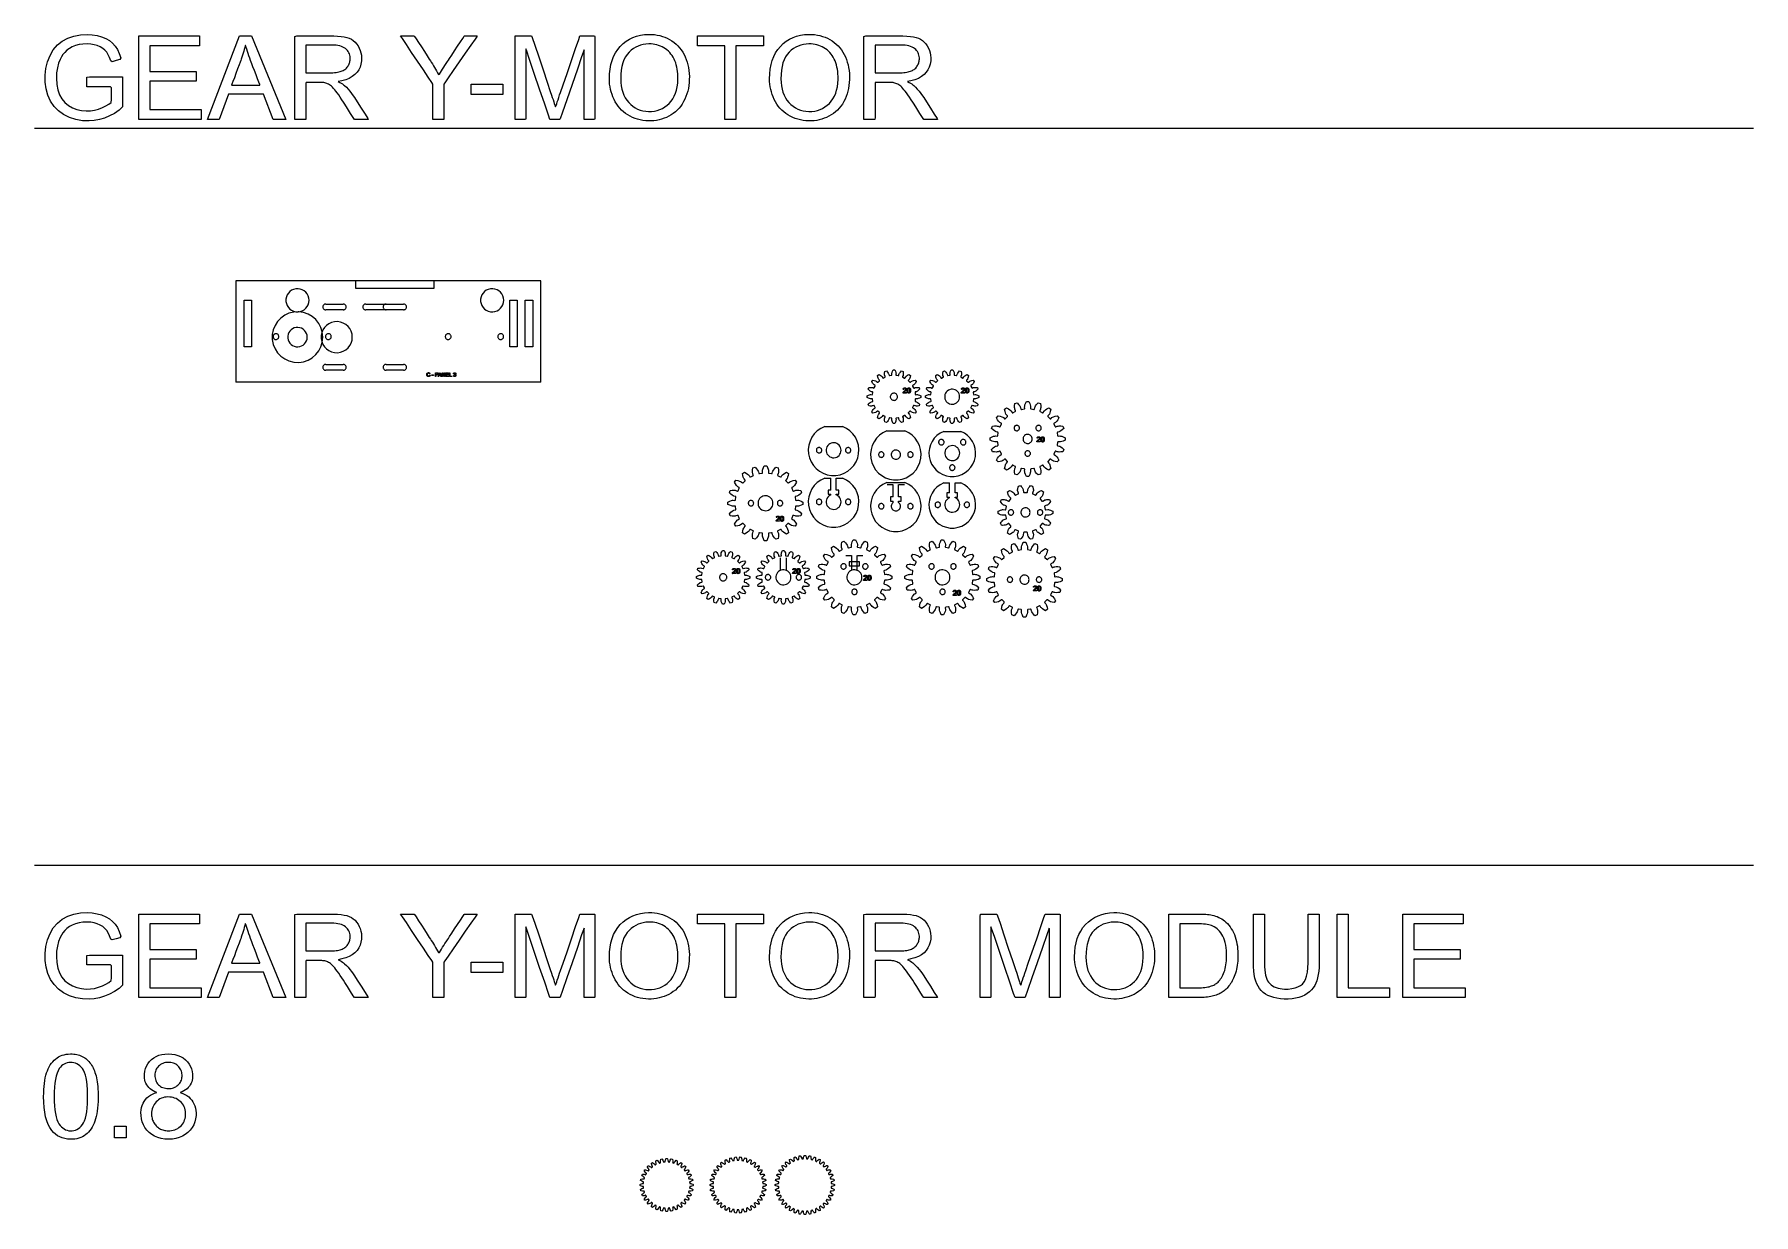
# Model space of a CAD drawing. Header units: metres. Extents: x -88 to 795, y -1311 to -705.
import ezdxf

# ---------------------------------------------------------------- set-up
doc = ezdxf.new("R2010")
doc.units = ezdxf.units.M

msp = doc.modelspace()

# ---------------------------------------------------------------- linework, layer by layer
at = {"layer": 'COMPONENT1'}
for p, q in [((-67.93, -1157.09), (-64.57, -1156.46)), ((-64.57, -1156.46), (-61.02, -1156.27)), ((-61.02, -1156.27), (-58.41, -1156.41)), ((-58.41, -1156.41), (-55.94, -1156.81)), ((223.04, -1156.68), (225.11, -1156.36)), ((225.11, -1156.36), (227.29, -1156.24)), ((227.29, -1156.24), (228.88, -1156.26)), ((228.88, -1156.26), (230.31, -1156.38)), ((230.31, -1156.38), (231.69, -1156.58)), ((231.69, -1156.58), (233.05, -1156.87)), ((305.28, -1156.68), (307.36, -1156.36)), ((307.36, -1156.36), (309.53, -1156.24)), ((309.53, -1156.24), (311.13, -1156.26)), ((311.13, -1156.26), (312.55, -1156.38)), ((312.55, -1156.38), (313.94, -1156.58)), ((313.94, -1156.58), (315.29, -1156.87)), ((461.95, -1156.68), (464.03, -1156.36)), ((464.03, -1156.36), (466.2, -1156.24)), ((466.2, -1156.24), (467.8, -1156.26)), ((467.8, -1156.26), (469.22, -1156.38)), ((469.22, -1156.38), (470.61, -1156.58)), ((470.61, -1156.58), (471.96, -1156.87)), ((-80.15, -1167.08), (-78.45, -1164.15)), ((-78.45, -1164.15), (-76.36, -1161.69)), ((-76.36, -1161.69), (-73.88, -1159.69)), ((-73.88, -1159.69), (-71.04, -1158.17)), ((-72.54, -1165.47), (-73.48, -1166.63)), ((-71.44, -1164.41), (-72.54, -1165.47)), ((-70.16, -1163.47), (-71.44, -1164.41)), ((-71.04, -1158.17), (-67.93, -1157.09)), ((-68.69, -1162.66), (-70.16, -1163.47)), ((-67.04, -1161.99), (-68.69, -1162.66)), ((-65.21, -1161.5), (-67.04, -1161.99)), ((-63.21, -1161.22), (-65.21, -1161.5)), ((-61.05, -1161.13), (-63.21, -1161.22)), ((-59.22, -1161.24), (-61.05, -1161.13)), ((-57.49, -1161.53), (-59.22, -1161.24)), ((-55.86, -1162.02), (-57.49, -1161.53)), ((-55.94, -1156.81), (-53.63, -1157.46)), ((-54.34, -1162.69), (-55.86, -1162.02)), ((-53.03, -1163.48), (-54.34, -1162.69)), ((-53.63, -1157.46), (-51.48, -1158.36)), ((-51.92, -1164.4), (-53.03, -1163.48)), ((-51.02, -1165.45), (-51.92, -1164.4)), ((-51.48, -1158.36), (-49.61, -1159.45)), ((-50.24, -1166.7), (-51.02, -1165.45)), ((-49.61, -1159.45), (-48, -1160.75)), ((-48, -1160.75), (-46.67, -1162.25)), ((-46.67, -1162.25), (-45.55, -1164)), ((-45.55, -1164), (-44.59, -1166.03)), ((-34.49, -1199.95), (-34.49, -1157)), ((-34.49, -1157), (-3.43, -1157)), ((-3.43, -1162.07), (-28.8, -1162.07)), ((-28.8, -1162.07), (-28.8, -1175.22)), ((-3.43, -1157), (-3.43, -1162.07)), ((0.7, -1199.95), (17.2, -1157)), ((17.2, -1157), (23.32, -1157)), ((19.33, -1164.93), (19.05, -1165.93)), ((19.59, -1163.92), (19.33, -1164.93)), ((19.83, -1162.92), (19.59, -1163.92)), ((20.05, -1161.91), (19.83, -1162.92)), ((20.28, -1162.03), (20.05, -1161.91)), ((20.56, -1162.94), (20.28, -1162.03)), ((20.87, -1163.92), (20.56, -1162.94)), ((21.21, -1164.94), (20.87, -1163.92)), ((21.58, -1166.03), (21.21, -1164.94)), ((23.32, -1157), (40.9, -1199.95)), ((45.53, -1157.31), (46.55, -1157)), ((45.53, -1163.23), (45.53, -1157.31)), ((45.53, -1173.99), (45.53, -1163.23)), ((46.55, -1157), (50.39, -1157)), ((50.39, -1157), (55.63, -1157)), ((51.66, -1161.74), (51.22, -1161.75)), ((51.22, -1161.75), (51.22, -1162.49)), ((51.22, -1162.49), (51.22, -1164.15)), ((51.22, -1164.15), (51.22, -1166.43)), ((53.05, -1161.74), (51.66, -1161.74)), ((55.12, -1161.74), (53.05, -1161.74)), ((57.54, -1161.74), (55.12, -1161.74)), ((55.63, -1157), (60.7, -1157)), ((60.03, -1161.74), (57.54, -1161.74)), ((62.26, -1161.74), (60.03, -1161.74)), ((60.7, -1157), (64.04, -1157)), ((63.95, -1161.74), (62.26, -1161.74)), ((64.77, -1161.74), (63.95, -1161.74)), ((64.04, -1157), (65.59, -1157.01)), ((65.67, -1161.76), (64.77, -1161.74)), ((65.59, -1157.01), (67.58, -1157.09)), ((66.75, -1161.84), (65.67, -1161.76)), ((67.75, -1161.97), (66.75, -1161.84)), ((67.58, -1157.09), (69.37, -1157.25)), ((68.67, -1162.16), (67.75, -1161.97)), ((69.52, -1162.41), (68.67, -1162.16)), ((69.37, -1157.25), (70.96, -1157.5)), ((70.29, -1162.73), (69.52, -1162.41)), ((70.98, -1163.1), (70.29, -1162.73)), ((70.96, -1157.5), (72.35, -1157.83)), ((71.59, -1163.53), (70.98, -1163.1)), ((72.13, -1164.02), (71.59, -1163.53)), ((72.6, -1164.54), (72.13, -1164.02)), ((72.35, -1157.83), (73.55, -1158.25)), ((73, -1165.09), (72.6, -1164.54)), ((73.33, -1165.67), (73, -1165.09)), ((73.55, -1158.25), (74.62, -1158.78)), ((74.62, -1158.78), (75.61, -1159.44)), ((75.61, -1159.44), (76.51, -1160.23)), ((76.51, -1160.23), (77.32, -1161.14)), ((77.32, -1161.14), (78.05, -1162.18)), ((78.05, -1162.18), (78.67, -1163.32)), ((78.67, -1163.32), (79.16, -1164.49)), ((79.16, -1164.49), (79.53, -1165.72)), ((99.94, -1157.03), (100.11, -1157)), ((100.87, -1158.43), (99.94, -1157.03)), ((100.11, -1157), (100.8, -1157)), ((100.8, -1157), (101.85, -1157)), ((102.88, -1161.43), (100.87, -1158.43)), ((101.85, -1157), (103.08, -1157)), ((105.58, -1165.47), (102.88, -1161.43)), ((103.08, -1157), (104.35, -1157)), ((104.35, -1157), (105.5, -1157)), ((105.5, -1157), (106.37, -1157)), ((108.61, -1170), (105.58, -1165.47)), ((106.37, -1157), (106.81, -1157)), ((106.81, -1157), (107.02, -1157.29)), ((107.02, -1157.29), (107.82, -1158.52)), ((107.82, -1158.52), (109.07, -1160.42)), ((109.07, -1160.42), (110.56, -1162.71)), ((110.56, -1162.71), (112.12, -1165.09)), ((112.12, -1165.09), (113.55, -1167.28)), ((126.18, -1166.84), (127.61, -1164.68)), ((127.61, -1164.68), (129.14, -1162.36)), ((129.14, -1162.36), (130.6, -1160.15)), ((130.6, -1160.15), (131.79, -1158.34)), ((131.79, -1158.34), (132.53, -1157.22)), ((132.53, -1157.22), (132.71, -1157)), ((132.71, -1157), (133.17, -1157)), ((136, -1161.76), (133.15, -1165.87)), ((133.17, -1157), (134.04, -1157)), ((134.04, -1157), (135.15, -1157)), ((135.15, -1157), (136.37, -1157)), ((138.15, -1158.64), (136, -1161.76)), ((136.37, -1157), (137.54, -1157)), ((137.54, -1157), (138.52, -1157)), ((139.24, -1157.08), (138.15, -1158.64)), ((138.52, -1157), (139.14, -1157)), ((139.14, -1157), (139.24, -1157.08)), ((158.69, -1158.2), (158.75, -1157)), ((158.69, -1163.71), (158.69, -1158.2)), ((158.69, -1172.12), (158.69, -1163.71)), ((158.75, -1157), (159.58, -1157)), ((159.58, -1157), (161.1, -1157)), ((161.1, -1157), (162.97, -1157)), ((162.97, -1157), (164.84, -1157)), ((164.52, -1164.41), (164.17, -1163.65)), ((164.17, -1163.65), (164.17, -1167.19)), ((166.11, -1169.1), (164.52, -1164.41)), ((164.84, -1157), (166.36, -1157)), ((166.36, -1157), (167.18, -1157)), ((167.18, -1157), (167.53, -1157.85)), ((167.53, -1157.85), (168.84, -1161.75)), ((168.84, -1161.75), (170.83, -1167.7)), ((187.66, -1169.71), (189.81, -1163.45)), ((189.81, -1163.45), (191.41, -1158.81)), ((191.41, -1158.81), (192.03, -1157)), ((192.03, -1157), (192.5, -1157)), ((192.5, -1157), (193.69, -1157)), ((194.11, -1164.26), (192.9, -1167.74)), ((193.69, -1157), (195.29, -1157)), ((194.2, -1165.01), (194.11, -1164.26)), ((194.2, -1169.62), (194.2, -1165.01)), ((195.29, -1157), (196.99, -1157)), ((196.99, -1157), (198.49, -1157)), ((198.49, -1157), (199.47, -1157)), ((199.47, -1157), (199.68, -1157.31)), ((199.68, -1157.31), (199.68, -1161.46)), ((199.68, -1161.46), (199.68, -1169.1)), ((210.28, -1165.72), (211.42, -1164)), ((211.42, -1164), (212.74, -1162.42)), ((212.74, -1162.42), (214.2, -1161)), ((214.2, -1161), (215.76, -1159.77)), ((215.76, -1159.77), (217.43, -1158.72)), ((217.22, -1165.39), (216.23, -1166.51)), ((218.31, -1164.42), (217.22, -1165.39)), ((217.43, -1158.72), (219.2, -1157.85)), ((219.45, -1163.57), (218.31, -1164.42)), ((219.2, -1157.85), (221.07, -1157.17)), ((220.65, -1162.85), (219.45, -1163.57)), ((221.9, -1162.25), (220.65, -1162.85)), ((221.07, -1157.17), (223.04, -1156.68)), ((223.19, -1161.78), (221.9, -1162.25)), ((224.54, -1161.44), (223.19, -1161.78)), ((225.94, -1161.22), (224.54, -1161.44)), ((227.39, -1161.13), (225.94, -1161.22)), ((228.53, -1161.15), (227.39, -1161.13)), ((229.55, -1161.23), (228.53, -1161.15)), ((230.53, -1161.38), (229.55, -1161.23)), ((231.5, -1161.6), (230.53, -1161.38)), ((232.44, -1161.88), (231.5, -1161.6)), ((233.35, -1162.22), (232.44, -1161.88)), ((233.05, -1156.87), (234.36, -1157.24)), ((234.24, -1162.63), (233.35, -1162.22)), ((235.1, -1163.11), (234.24, -1162.63)), ((234.36, -1157.24), (235.64, -1157.71)), ((235.94, -1163.65), (235.1, -1163.11)), ((235.64, -1157.71), (236.89, -1158.25)), ((236.72, -1164.24), (235.94, -1163.65)), ((237.45, -1164.89), (236.72, -1164.24)), ((236.89, -1158.25), (238.09, -1158.89)), ((238.14, -1165.59), (237.45, -1164.89)), ((238.09, -1158.89), (239.26, -1159.61)), ((239.26, -1159.61), (240.35, -1160.39)), ((240.35, -1160.39), (241.38, -1161.25)), ((241.38, -1161.25), (242.34, -1162.17)), ((242.34, -1162.17), (243.22, -1163.16)), ((243.22, -1163.16), (244.04, -1164.22)), ((244.04, -1164.22), (244.79, -1165.35)), ((244.79, -1165.35), (245.47, -1166.55)), ((252.31, -1162.07), (252.31, -1157)), ((252.31, -1157), (286.35, -1157)), ((266.46, -1162.07), (252.31, -1162.07)), ((266.46, -1199.95), (266.46, -1162.07)), ((286.35, -1162.07), (272.14, -1162.07)), ((272.14, -1162.07), (272.14, -1199.95)), ((286.35, -1157), (286.35, -1162.07)), ((292.53, -1165.72), (293.67, -1164)), ((293.67, -1164), (294.99, -1162.42)), ((294.99, -1162.42), (296.45, -1161)), ((296.45, -1161), (298.01, -1159.77)), ((298.01, -1159.77), (299.68, -1158.72)), ((299.46, -1165.39), (298.47, -1166.51)), ((300.56, -1164.42), (299.46, -1165.39)), ((299.68, -1158.72), (301.44, -1157.85)), ((301.7, -1163.57), (300.56, -1164.42)), ((301.44, -1157.85), (303.31, -1157.17)), ((302.9, -1162.85), (301.7, -1163.57)), ((304.14, -1162.25), (302.9, -1162.85)), ((303.31, -1157.17), (305.28, -1156.68)), ((305.44, -1161.78), (304.14, -1162.25)), ((306.79, -1161.44), (305.44, -1161.78)), ((308.19, -1161.22), (306.79, -1161.44)), ((309.64, -1161.13), (308.19, -1161.22)), ((310.78, -1161.15), (309.64, -1161.13)), ((311.79, -1161.23), (310.78, -1161.15)), ((312.78, -1161.38), (311.79, -1161.23)), ((313.75, -1161.6), (312.78, -1161.38)), ((314.68, -1161.88), (313.75, -1161.6)), ((315.6, -1162.22), (314.68, -1161.88)), ((315.29, -1156.87), (316.61, -1157.24)), ((316.49, -1162.63), (315.6, -1162.22)), ((317.35, -1163.11), (316.49, -1162.63)), ((316.61, -1157.24), (317.89, -1157.71)), ((318.18, -1163.65), (317.35, -1163.11)), ((317.89, -1157.71), (319.13, -1158.25)), ((318.97, -1164.24), (318.18, -1163.65)), ((319.7, -1164.89), (318.97, -1164.24)), ((319.13, -1158.25), (320.34, -1158.89)), ((320.38, -1165.59), (319.7, -1164.89)), ((320.34, -1158.89), (321.5, -1159.61)), ((321.5, -1159.61), (322.6, -1160.39)), ((322.6, -1160.39), (323.63, -1161.25)), ((323.63, -1161.25), (324.58, -1162.17)), ((324.58, -1162.17), (325.47, -1163.16)), ((325.47, -1163.16), (326.29, -1164.22)), ((326.29, -1164.22), (327.04, -1165.35)), ((327.04, -1165.35), (327.72, -1166.55)), ((337.86, -1157.31), (338.88, -1157)), ((337.86, -1163.23), (337.86, -1157.31)), ((337.86, -1173.99), (337.86, -1163.23)), ((338.88, -1157), (342.72, -1157)), ((342.72, -1157), (347.96, -1157)), ((343.99, -1161.74), (343.55, -1161.75)), ((343.55, -1161.75), (343.55, -1162.49)), ((343.55, -1162.49), (343.55, -1164.15)), ((343.55, -1164.15), (343.55, -1166.43)), ((345.39, -1161.74), (343.99, -1161.74)), ((347.45, -1161.74), (345.39, -1161.74)), ((349.88, -1161.74), (347.45, -1161.74)), ((347.96, -1157), (353.03, -1157)), ((352.36, -1161.74), (349.88, -1161.74)), ((354.59, -1161.74), (352.36, -1161.74)), ((353.03, -1157), (356.38, -1157)), ((356.28, -1161.74), (354.59, -1161.74)), ((357.11, -1161.74), (356.28, -1161.74)), ((356.38, -1157), (357.92, -1157.01)), ((358, -1161.76), (357.11, -1161.74)), ((357.92, -1157.01), (359.91, -1157.09)), ((359.08, -1161.84), (358, -1161.76)), ((360.08, -1161.97), (359.08, -1161.84)), ((359.91, -1157.09), (361.7, -1157.25)), ((361.01, -1162.16), (360.08, -1161.97)), ((361.85, -1162.41), (361.01, -1162.16)), ((361.7, -1157.25), (363.29, -1157.5)), ((362.62, -1162.73), (361.85, -1162.41)), ((363.31, -1163.1), (362.62, -1162.73)), ((363.29, -1157.5), (364.68, -1157.83)), ((363.92, -1163.53), (363.31, -1163.1)), ((364.46, -1164.02), (363.92, -1163.53)), ((364.93, -1164.54), (364.46, -1164.02)), ((364.68, -1157.83), (365.88, -1158.25)), ((365.33, -1165.09), (364.93, -1164.54)), ((365.67, -1165.67), (365.33, -1165.09)), ((365.88, -1158.25), (366.95, -1158.78)), ((366.95, -1158.78), (367.94, -1159.44)), ((367.94, -1159.44), (368.84, -1160.23)), ((368.84, -1160.23), (369.65, -1161.14)), ((369.65, -1161.14), (370.38, -1162.18)), ((370.38, -1162.18), (371, -1163.32)), ((371, -1163.32), (371.49, -1164.49)), ((371.49, -1164.49), (371.86, -1165.72)), ((397.61, -1158.2), (397.67, -1157)), ((397.61, -1163.71), (397.61, -1158.2)), ((397.61, -1172.12), (397.61, -1163.71)), ((397.67, -1157), (398.5, -1157)), ((398.5, -1157), (400.02, -1157)), ((400.02, -1157), (401.89, -1157)), ((401.89, -1157), (403.75, -1157)), ((403.43, -1164.41), (403.09, -1163.65)), ((403.09, -1163.65), (403.09, -1167.19)), ((405.03, -1169.1), (403.43, -1164.41)), ((403.75, -1157), (405.27, -1157)), ((405.27, -1157), (406.1, -1157)), ((406.1, -1157), (406.45, -1157.85)), ((406.45, -1157.85), (407.75, -1161.75)), ((407.75, -1161.75), (409.74, -1167.7)), ((426.58, -1169.71), (428.73, -1163.45)), ((428.73, -1163.45), (430.33, -1158.81)), ((430.33, -1158.81), (430.95, -1157)), ((430.95, -1157), (431.42, -1157)), ((431.42, -1157), (432.6, -1157)), ((433.03, -1164.26), (431.82, -1167.74)), ((432.6, -1157), (434.2, -1157)), ((433.12, -1165.01), (433.03, -1164.26)), ((433.12, -1169.62), (433.12, -1165.01)), ((434.2, -1157), (435.91, -1157)), ((435.91, -1157), (437.4, -1157)), ((437.4, -1157), (438.38, -1157)), ((438.38, -1157), (438.6, -1157.31)), ((438.6, -1157.31), (438.6, -1161.46)), ((438.6, -1161.46), (438.6, -1169.1)), ((449.2, -1165.72), (450.34, -1164)), ((450.34, -1164), (451.66, -1162.42)), ((451.66, -1162.42), (453.12, -1161)), ((453.12, -1161), (454.68, -1159.77)), ((454.68, -1159.77), (456.35, -1158.72)), ((456.13, -1165.39), (455.14, -1166.51)), ((457.23, -1164.42), (456.13, -1165.39)), ((456.35, -1158.72), (458.11, -1157.85)), ((458.37, -1163.57), (457.23, -1164.42)), ((458.11, -1157.85), (459.98, -1157.17)), ((459.57, -1162.85), (458.37, -1163.57)), ((460.81, -1162.25), (459.57, -1162.85)), ((459.98, -1157.17), (461.95, -1156.68)), ((462.11, -1161.78), (460.81, -1162.25)), ((463.46, -1161.44), (462.11, -1161.78)), ((464.86, -1161.22), (463.46, -1161.44)), ((466.31, -1161.13), (464.86, -1161.22)), ((467.45, -1161.15), (466.31, -1161.13)), ((468.46, -1161.23), (467.45, -1161.15)), ((469.45, -1161.38), (468.46, -1161.23)), ((470.42, -1161.6), (469.45, -1161.38)), ((471.35, -1161.88), (470.42, -1161.6)), ((472.27, -1162.22), (471.35, -1161.88)), ((471.96, -1156.87), (473.28, -1157.24)), ((473.16, -1162.63), (472.27, -1162.22)), ((474.02, -1163.11), (473.16, -1162.63)), ((473.28, -1157.24), (474.56, -1157.71)), ((474.85, -1163.65), (474.02, -1163.11)), ((474.56, -1157.71), (475.8, -1158.25)), ((475.64, -1164.24), (474.85, -1163.65)), ((476.37, -1164.89), (475.64, -1164.24)), ((475.8, -1158.25), (477.01, -1158.89)), ((477.05, -1165.59), (476.37, -1164.89)), ((477.01, -1158.89), (478.17, -1159.61)), ((478.17, -1159.61), (479.27, -1160.39)), ((479.27, -1160.39), (480.3, -1161.25)), ((480.3, -1161.25), (481.25, -1162.17)), ((481.25, -1162.17), (482.14, -1163.16)), ((482.14, -1163.16), (482.96, -1164.22)), ((482.96, -1164.22), (483.71, -1165.35)), ((483.71, -1165.35), (484.39, -1166.55)), ((494.45, -1157.01), (494.97, -1157)), ((494.45, -1159.1), (494.45, -1157.01)), ((494.45, -1164.09), (494.45, -1159.1)), ((494.45, -1170.98), (494.45, -1164.09)), ((494.97, -1157), (496.55, -1157)), ((496.55, -1157), (498.83, -1157)), ((498.83, -1157), (501.5, -1157)), ((500.44, -1162.07), (500.13, -1162.08)), ((500.13, -1162.08), (500.13, -1163.72)), ((500.13, -1163.72), (500.13, -1167.54)), ((501.39, -1162.07), (500.44, -1162.07)), ((502.77, -1162.07), (501.39, -1162.07)), ((501.5, -1157), (504.21, -1157)), ((504.39, -1162.07), (502.77, -1162.07)), ((504.21, -1157), (506.62, -1157)), ((506.04, -1162.07), (504.39, -1162.07)), ((507.52, -1162.07), (506.04, -1162.07)), ((506.62, -1157), (508.41, -1157)), ((508.62, -1162.07), (507.52, -1162.07)), ((508.41, -1157), (509.22, -1157)), ((509.14, -1162.07), (508.62, -1162.07)), ((510.13, -1162.07), (509.14, -1162.07)), ((509.22, -1157), (510.25, -1157)), ((511.27, -1162.11), (510.13, -1162.07)), ((510.25, -1157), (511.39, -1157.03)), ((512.33, -1162.17), (511.27, -1162.11)), ((511.39, -1157.03), (512.46, -1157.07)), ((513.3, -1162.26), (512.33, -1162.17)), ((512.46, -1157.07), (513.46, -1157.14)), ((514.18, -1162.37), (513.3, -1162.26)), ((513.46, -1157.14), (514.39, -1157.22)), ((514.99, -1162.52), (514.18, -1162.37)), ((514.39, -1157.22), (515.24, -1157.32)), ((515.7, -1162.69), (514.99, -1162.52)), ((515.24, -1157.32), (516.02, -1157.44)), ((516.34, -1162.88), (515.7, -1162.69)), ((516.02, -1157.44), (516.72, -1157.57)), ((517.05, -1163.18), (516.34, -1162.88)), ((516.72, -1157.57), (517.57, -1157.78)), ((517.8, -1163.57), (517.05, -1163.18)), ((517.57, -1157.78), (518.44, -1158.05)), ((518.51, -1164.03), (517.8, -1163.57)), ((518.44, -1158.05), (519.28, -1158.35)), ((519.2, -1164.57), (518.51, -1164.03)), ((519.86, -1165.18), (519.2, -1164.57)), ((519.28, -1158.35), (520.08, -1158.7)), ((520.49, -1165.86), (519.86, -1165.18)), ((520.08, -1158.7), (520.85, -1159.09)), ((520.85, -1159.09), (521.59, -1159.52)), ((521.59, -1159.52), (522.3, -1159.99)), ((522.3, -1159.99), (522.97, -1160.51)), ((522.97, -1160.51), (523.74, -1161.17)), ((523.74, -1161.17), (524.52, -1161.94)), ((524.52, -1161.94), (525.25, -1162.76)), ((525.25, -1162.76), (525.92, -1163.62)), ((525.92, -1163.62), (526.54, -1164.54)), ((526.54, -1164.54), (527.11, -1165.5)), ((537.87, -1158.7), (537.87, -1157)), ((537.87, -1157), (538.36, -1157)), ((537.87, -1163.32), (537.87, -1158.7)), ((537.87, -1169.41), (537.87, -1163.32)), ((538.36, -1157), (539.47, -1157)), ((539.47, -1157), (540.88, -1157)), ((540.88, -1157), (542.25, -1157)), ((542.25, -1157), (543.25, -1157)), ((543.25, -1157), (543.55, -1157.06)), ((543.55, -1157.06), (543.55, -1159.58)), ((543.55, -1159.58), (543.55, -1164.67)), ((543.55, -1164.67), (543.55, -1170.88)), ((565.97, -1157), (566.41, -1157)), ((565.97, -1158.9), (565.97, -1157)), ((565.97, -1163.65), (565.97, -1158.9)), ((565.97, -1169.76), (565.97, -1163.65)), ((566.41, -1157), (567.49, -1157)), ((567.49, -1157), (568.9, -1157)), ((568.9, -1157), (570.28, -1157)), ((570.28, -1157), (571.31, -1157)), ((571.31, -1157), (571.65, -1157.03)), ((571.65, -1157.03), (571.65, -1159.34)), ((571.65, -1159.34), (571.65, -1164.33)), ((571.65, -1164.33), (571.65, -1170.52)), ((580.88, -1199.95), (580.88, -1157)), ((580.88, -1157), (586.57, -1157)), ((586.57, -1157), (586.57, -1194.88)), ((614.61, -1199.95), (614.61, -1157)), ((614.61, -1157), (645.67, -1157)), ((645.67, -1162.07), (620.29, -1162.07)), ((620.29, -1162.07), (620.29, -1175.22)), ((645.67, -1157), (645.67, -1162.07)), ((-82.68, -1177.19), (-82.28, -1173.68)), ((-82.28, -1173.68), (-81.43, -1170.31)), ((-81.43, -1170.31), (-80.15, -1167.08)), ((-76.38, -1173.49), (-76.75, -1176.04)), ((-75.73, -1171.06), (-76.38, -1173.49)), ((-74.97, -1169.13), (-75.73, -1171.06)), ((-74.29, -1167.85), (-74.97, -1169.13)), ((-73.48, -1166.63), (-74.29, -1167.85)), ((-49.54, -1168.18), (-50.24, -1166.7)), ((-48.91, -1169.9), (-49.54, -1168.18)), ((-48.17, -1170.26), (-48.91, -1169.9)), ((-46.19, -1169.71), (-48.17, -1170.26)), ((-44.21, -1169.17), (-46.19, -1169.71)), ((-44.59, -1166.03), (-43.81, -1168.33)), ((-43.81, -1168.33), (-44.21, -1169.17)), ((16.22, -1173.97), (15.37, -1176.24)), ((16.98, -1171.95), (16.22, -1173.97)), ((17.54, -1170.44), (16.98, -1171.95)), ((17.81, -1169.74), (17.54, -1170.44)), ((18.1, -1168.92), (17.81, -1169.74)), ((18.44, -1167.92), (18.1, -1168.92)), ((18.76, -1166.93), (18.44, -1167.92)), ((19.05, -1165.93), (18.76, -1166.93)), ((21.98, -1167.17), (21.58, -1166.03)), ((22.42, -1168.38), (21.98, -1167.17)), ((22.88, -1169.63), (22.42, -1168.38)), ((23.21, -1170.5), (22.88, -1169.63)), ((23.52, -1171.34), (23.21, -1170.5)), ((24.1, -1172.88), (23.52, -1171.34)), ((24.85, -1174.86), (24.1, -1172.88)), ((45.53, -1186.06), (45.53, -1173.99)), ((51.22, -1166.43), (51.22, -1169.01)), ((51.22, -1169.01), (51.22, -1171.57)), ((51.22, -1171.57), (51.22, -1173.8)), ((51.22, -1173.8), (51.22, -1175.36)), ((70.9, -1174.49), (71.33, -1174.2)), ((71.33, -1174.2), (71.74, -1173.88)), ((71.74, -1173.88), (72.11, -1173.52)), ((72.11, -1173.52), (72.45, -1173.14)), ((72.45, -1173.14), (72.76, -1172.73)), ((72.76, -1172.73), (73.04, -1172.3)), ((73.04, -1172.3), (73.28, -1171.85)), ((73.28, -1171.85), (73.49, -1171.39)), ((73.6, -1166.29), (73.33, -1165.67)), ((73.49, -1171.39), (73.66, -1170.93)), ((73.8, -1166.94), (73.6, -1166.29)), ((73.66, -1170.93), (73.8, -1170.45)), ((73.94, -1167.63), (73.8, -1166.94)), ((73.8, -1170.45), (73.9, -1169.97)), ((73.9, -1169.97), (73.97, -1169.48)), ((74, -1168.35), (73.94, -1167.63)), ((73.97, -1169.48), (74.01, -1168.97)), ((74.01, -1168.97), (74, -1168.35)), ((79.1, -1173.01), (78.42, -1174.41)), ((79.57, -1171.5), (79.1, -1173.01)), ((79.53, -1165.72), (79.76, -1166.98)), ((79.82, -1169.88), (79.57, -1171.5)), ((79.76, -1166.98), (79.87, -1168.29)), ((79.87, -1168.29), (79.82, -1169.88)), ((111.59, -1174.46), (108.61, -1170)), ((113.55, -1167.28), (114.66, -1168.97)), ((114.66, -1168.97), (115.25, -1169.87)), ((115.25, -1169.87), (115.66, -1170.52)), ((115.66, -1170.52), (116.23, -1171.42)), ((116.23, -1171.42), (116.79, -1172.32)), ((116.79, -1172.32), (117.34, -1173.21)), ((117.34, -1173.21), (117.88, -1174.11)), ((117.88, -1174.11), (118.41, -1175.01)), ((120.96, -1175.01), (121.51, -1174.1)), ((121.51, -1174.1), (122.09, -1173.16)), ((122.09, -1173.16), (122.7, -1172.2)), ((122.7, -1172.2), (123.33, -1171.21)), ((123.33, -1171.21), (123.98, -1170.19)), ((123.98, -1170.19), (124.43, -1169.51)), ((124.43, -1169.51), (125.06, -1168.55)), ((125.06, -1168.55), (126.18, -1166.84)), ((130, -1170.42), (126.94, -1174.84)), ((133.15, -1165.87), (130, -1170.42)), ((158.69, -1181.69), (158.69, -1172.12)), ((164.17, -1167.19), (164.17, -1173.69)), ((164.17, -1173.69), (164.17, -1181.67)), ((168.54, -1176.26), (166.11, -1169.1)), ((170.83, -1167.7), (173.09, -1174.48)), ((185.37, -1176.36), (187.66, -1169.71)), ((190.69, -1174.13), (187.96, -1181.98)), ((192.9, -1167.74), (190.69, -1174.13)), ((194.2, -1176.66), (194.2, -1169.62)), ((199.68, -1169.1), (199.68, -1178.47)), ((207.21, -1176.46), (207.48, -1174.03)), ((207.48, -1174.03), (207.91, -1171.74)), ((207.91, -1171.74), (208.53, -1169.59)), ((208.53, -1169.59), (209.32, -1167.59)), ((209.32, -1167.59), (210.28, -1165.72)), ((213.58, -1172.7), (213.25, -1174.67)), ((214.04, -1170.9), (213.58, -1172.7)), ((214.64, -1169.27), (214.04, -1170.9)), ((215.37, -1167.81), (214.64, -1169.27)), ((216.23, -1166.51), (215.37, -1167.81)), ((238.77, -1166.34), (238.14, -1165.59)), ((239.35, -1167.15), (238.77, -1166.34)), ((239.89, -1168.01), (239.35, -1167.15)), ((240.37, -1168.92), (239.89, -1168.01)), ((240.81, -1169.89), (240.37, -1168.92)), ((241.19, -1170.9), (240.81, -1169.89)), ((241.51, -1171.94), (241.19, -1170.9)), ((241.78, -1173.03), (241.51, -1171.94)), ((242, -1174.16), (241.78, -1173.03)), ((242.17, -1175.33), (242, -1174.16)), ((245.47, -1166.55), (246.08, -1167.81)), ((246.08, -1167.81), (246.61, -1169.12)), ((246.61, -1169.12), (247.07, -1170.46)), ((247.07, -1170.46), (247.44, -1171.85)), ((247.44, -1171.85), (247.75, -1173.28)), ((247.75, -1173.28), (247.97, -1174.75)), ((289.46, -1176.46), (289.72, -1174.03)), ((289.72, -1174.03), (290.16, -1171.74)), ((290.16, -1171.74), (290.77, -1169.59)), ((290.77, -1169.59), (291.56, -1167.59)), ((291.56, -1167.59), (292.53, -1165.72)), ((295.83, -1172.7), (295.5, -1174.67)), ((296.29, -1170.9), (295.83, -1172.7)), ((296.88, -1169.27), (296.29, -1170.9)), ((297.61, -1167.81), (296.88, -1169.27)), ((298.47, -1166.51), (297.61, -1167.81)), ((321.02, -1166.34), (320.38, -1165.59)), ((321.6, -1167.15), (321.02, -1166.34)), ((322.13, -1168.01), (321.6, -1167.15)), ((322.62, -1168.92), (322.13, -1168.01)), ((323.05, -1169.89), (322.62, -1168.92)), ((323.43, -1170.9), (323.05, -1169.89)), ((323.76, -1171.94), (323.43, -1170.9)), ((324.03, -1173.03), (323.76, -1171.94)), ((324.25, -1174.16), (324.03, -1173.03)), ((324.41, -1175.33), (324.25, -1174.16)), ((327.72, -1166.55), (328.32, -1167.81)), ((328.32, -1167.81), (328.86, -1169.12)), ((328.86, -1169.12), (329.31, -1170.46)), ((329.31, -1170.46), (329.69, -1171.85)), ((329.69, -1171.85), (329.99, -1173.28)), ((329.99, -1173.28), (330.22, -1174.75)), ((337.86, -1186.06), (337.86, -1173.99)), ((343.55, -1166.43), (343.55, -1169.01)), ((343.55, -1169.01), (343.55, -1171.57)), ((343.55, -1171.57), (343.55, -1173.8)), ((343.55, -1173.8), (343.55, -1175.36)), ((363.23, -1174.49), (363.66, -1174.2)), ((363.66, -1174.2), (364.07, -1173.88)), ((364.07, -1173.88), (364.44, -1173.52)), ((364.44, -1173.52), (364.78, -1173.14)), ((364.78, -1173.14), (365.09, -1172.73)), ((365.09, -1172.73), (365.37, -1172.3)), ((365.37, -1172.3), (365.61, -1171.85)), ((365.61, -1171.85), (365.82, -1171.39)), ((365.93, -1166.29), (365.67, -1165.67)), ((365.82, -1171.39), (365.99, -1170.93)), ((366.13, -1166.94), (365.93, -1166.29)), ((365.99, -1170.93), (366.13, -1170.45)), ((366.27, -1167.63), (366.13, -1166.94)), ((366.13, -1170.45), (366.24, -1169.97)), ((366.24, -1169.97), (366.3, -1169.48)), ((366.34, -1168.35), (366.27, -1167.63)), ((366.3, -1169.48), (366.34, -1168.97)), ((366.34, -1168.97), (366.34, -1168.35)), ((371.43, -1173.01), (370.75, -1174.41)), ((371.9, -1171.5), (371.43, -1173.01)), ((371.86, -1165.72), (372.09, -1166.98)), ((372.15, -1169.88), (371.9, -1171.5)), ((372.09, -1166.98), (372.2, -1168.29)), ((372.2, -1168.29), (372.15, -1169.88)), ((397.61, -1181.69), (397.61, -1172.12)), ((403.09, -1167.19), (403.09, -1173.69)), ((403.09, -1173.69), (403.09, -1181.67)), ((407.46, -1176.26), (405.03, -1169.1)), ((409.74, -1167.7), (412.01, -1174.48)), ((424.29, -1176.36), (426.58, -1169.71)), ((429.6, -1174.13), (426.88, -1181.98)), ((431.82, -1167.74), (429.6, -1174.13)), ((433.12, -1176.66), (433.12, -1169.62)), ((438.6, -1169.1), (438.6, -1178.47)), ((446.13, -1176.46), (446.39, -1174.03)), ((446.39, -1174.03), (446.83, -1171.74)), ((446.83, -1171.74), (447.44, -1169.59)), ((447.44, -1169.59), (448.23, -1167.59)), ((448.23, -1167.59), (449.2, -1165.72)), ((452.5, -1172.7), (452.17, -1174.67)), ((452.96, -1170.9), (452.5, -1172.7)), ((453.55, -1169.27), (452.96, -1170.9)), ((454.28, -1167.81), (453.55, -1169.27)), ((455.14, -1166.51), (454.28, -1167.81)), ((477.69, -1166.34), (477.05, -1165.59)), ((478.27, -1167.15), (477.69, -1166.34)), ((478.8, -1168.01), (478.27, -1167.15)), ((479.29, -1168.92), (478.8, -1168.01)), ((479.72, -1169.89), (479.29, -1168.92)), ((480.1, -1170.9), (479.72, -1169.89)), ((480.43, -1171.94), (480.1, -1170.9)), ((480.7, -1173.03), (480.43, -1171.94)), ((480.92, -1174.16), (480.7, -1173.03)), ((481.08, -1175.33), (480.92, -1174.16)), ((484.39, -1166.55), (484.99, -1167.81)), ((484.99, -1167.81), (485.53, -1169.12)), ((485.53, -1169.12), (485.98, -1170.46)), ((485.98, -1170.46), (486.36, -1171.85)), ((486.36, -1171.85), (486.66, -1173.28)), ((486.66, -1173.28), (486.89, -1174.75)), ((494.45, -1178.81), (494.45, -1170.98)), ((500.13, -1167.54), (500.13, -1172.81)), ((500.13, -1172.81), (500.13, -1178.78)), ((521.09, -1166.62), (520.49, -1165.86)), ((521.66, -1167.44), (521.09, -1166.62)), ((522.2, -1168.35), (521.66, -1167.44)), ((522.67, -1169.35), (522.2, -1168.35)), ((523.08, -1170.44), (522.67, -1169.35)), ((523.42, -1171.63), (523.08, -1170.44)), ((523.68, -1172.91), (523.42, -1171.63)), ((523.89, -1174.29), (523.68, -1172.91)), ((524.02, -1175.76), (523.89, -1174.29)), ((527.11, -1165.5), (527.63, -1166.51)), ((527.63, -1166.51), (528.1, -1167.57)), ((528.1, -1167.57), (528.51, -1168.68)), ((528.51, -1168.68), (528.87, -1169.83)), ((528.87, -1169.83), (529.18, -1171.02)), ((529.18, -1171.02), (529.44, -1172.24)), ((529.44, -1172.24), (529.64, -1173.51)), ((529.64, -1173.51), (529.8, -1174.81)), ((537.87, -1175.49), (537.87, -1169.41)), ((543.55, -1170.88), (543.55, -1176.74)), ((565.97, -1175.79), (565.97, -1169.76)), ((571.65, -1170.52), (571.65, -1176.45)), ((-82.64, -1180.8), (-82.68, -1177.19)), ((-82.16, -1184.25), (-82.64, -1180.8)), ((-76.75, -1176.04), (-76.85, -1178.78)), ((-76.85, -1178.78), (-76.64, -1181.91)), ((-76.64, -1181.91), (-76.1, -1184.73)), ((-61.18, -1178.3), (-59.93, -1178.06)), ((-61.18, -1179.98), (-61.18, -1178.3)), ((-61.18, -1182.08), (-61.18, -1179.98)), ((-61.18, -1183.1), (-61.18, -1182.08)), ((-58.61, -1183.1), (-61.18, -1183.1)), ((-59.93, -1178.06), (-53.44, -1178.05)), ((-53.36, -1183.1), (-58.61, -1183.1)), ((-53.44, -1178.05), (-46.04, -1178.04)), ((-49.14, -1183.1), (-53.36, -1183.1)), ((-48.55, -1183.65), (-49.14, -1183.1)), ((-46.04, -1178.04), (-42.98, -1178.08)), ((-42.98, -1178.08), (-42.98, -1181.89)), ((-42.98, -1181.89), (-42.98, -1188.59)), ((-28.8, -1175.22), (-5.04, -1175.22)), ((-5.04, -1180.26), (-28.8, -1180.26)), ((-28.8, -1180.26), (-28.8, -1194.88)), ((-5.04, -1175.22), (-5.04, -1180.26)), ((13.29, -1181.8), (13.1, -1182.31)), ((13.1, -1182.31), (13.69, -1182.31)), ((13.8, -1180.43), (13.29, -1181.8)), ((13.69, -1182.31), (15.27, -1182.31)), ((14.53, -1178.49), (13.8, -1180.43)), ((15.37, -1176.24), (14.53, -1178.49)), ((15.27, -1182.31), (17.52, -1182.31)), ((17.52, -1182.31), (20.11, -1182.31)), ((20.11, -1182.31), (22.74, -1182.31)), ((22.74, -1182.31), (25.08, -1182.31)), ((25.66, -1177.02), (24.85, -1174.86)), ((25.08, -1182.31), (26.81, -1182.31)), ((26.45, -1179.1), (25.66, -1177.02)), ((27.11, -1180.84), (26.45, -1179.1)), ((26.81, -1182.31), (27.63, -1182.31)), ((27.54, -1182), (27.11, -1180.84)), ((27.63, -1182.31), (27.54, -1182)), ((51.22, -1175.36), (51.22, -1175.95)), ((51.22, -1175.95), (51.73, -1175.95)), ((51.37, -1180.88), (51.22, -1181.41)), ((51.22, -1181.41), (51.22, -1184.76)), ((52.48, -1180.88), (51.37, -1180.88)), ((51.73, -1175.95), (53.07, -1175.95)), ((54.22, -1180.88), (52.48, -1180.88)), ((53.07, -1175.95), (54.98, -1175.95)), ((56.04, -1180.88), (54.22, -1180.88)), ((54.98, -1175.95), (57.18, -1175.95)), ((57.41, -1180.88), (56.04, -1180.88)), ((57.18, -1175.95), (59.4, -1175.95)), ((57.98, -1180.88), (57.41, -1180.88)), ((58.75, -1180.89), (57.98, -1180.88)), ((59.44, -1180.91), (58.75, -1180.89)), ((59.4, -1175.95), (61.36, -1175.95)), ((60.03, -1180.95), (59.44, -1180.91)), ((60.54, -1181.01), (60.03, -1180.95)), ((60.95, -1181.08), (60.54, -1181.01)), ((61.45, -1181.21), (60.95, -1181.08)), ((61.36, -1175.95), (62.8, -1175.95)), ((61.94, -1181.39), (61.45, -1181.21)), ((62.44, -1181.6), (61.94, -1181.39)), ((62.93, -1181.85), (62.44, -1181.6)), ((62.8, -1175.95), (63.43, -1175.95)), ((63.41, -1182.13), (62.93, -1181.85)), ((63.9, -1182.46), (63.41, -1182.13)), ((63.43, -1175.95), (64.25, -1175.95)), ((64.42, -1182.88), (63.9, -1182.46)), ((64.25, -1175.95), (65.14, -1175.91)), ((64.95, -1183.38), (64.42, -1182.88)), ((65.14, -1175.91), (65.98, -1175.85)), ((65.98, -1175.85), (66.77, -1175.77)), ((66.77, -1175.77), (67.5, -1175.66)), ((67.5, -1175.66), (68.18, -1175.53)), ((69.67, -1180.08), (67.91, -1180.47)), ((67.91, -1180.47), (68.71, -1180.88)), ((68.18, -1175.53), (68.81, -1175.38)), ((68.71, -1180.88), (69.44, -1181.29)), ((68.81, -1175.38), (69.39, -1175.2)), ((69.39, -1175.2), (69.93, -1174.99)), ((69.44, -1181.29), (70.09, -1181.7)), ((71.7, -1179.53), (69.67, -1180.08)), ((69.93, -1174.99), (70.43, -1174.76)), ((70.09, -1181.7), (70.66, -1182.1)), ((70.43, -1174.76), (70.9, -1174.49)), ((70.66, -1182.1), (71.15, -1182.5)), ((71.15, -1182.5), (72.04, -1183.36)), ((73.51, -1178.82), (71.7, -1179.53)), ((75.08, -1177.95), (73.51, -1178.82)), ((76.42, -1176.91), (75.08, -1177.95)), ((77.53, -1175.72), (76.42, -1176.91)), ((78.42, -1174.41), (77.53, -1175.72)), ((114.14, -1178.27), (111.59, -1174.46)), ((115.89, -1180.89), (114.14, -1178.27)), ((116.47, -1181.76), (115.89, -1180.89)), ((116.47, -1182.66), (116.47, -1181.76)), ((116.47, -1184.77), (116.47, -1182.66)), ((118.41, -1175.01), (118.93, -1175.91)), ((118.93, -1175.91), (119.43, -1176.81)), ((119.43, -1176.81), (119.93, -1176.76)), ((119.93, -1176.76), (120.43, -1175.9)), ((120.43, -1175.9), (120.96, -1175.01)), ((122.64, -1181.05), (122.15, -1181.78)), ((122.15, -1181.78), (122.15, -1182.81)), ((122.15, -1182.81), (122.15, -1185.01)), ((124.36, -1178.57), (122.64, -1181.05)), ((126.94, -1174.84), (124.36, -1178.57)), ((136.16, -1187.06), (136.16, -1181.76)), ((136.16, -1181.76), (152.36, -1181.76)), ((152.36, -1181.76), (152.36, -1187.06)), ((158.69, -1190.67), (158.69, -1181.69)), ((164.17, -1181.67), (164.17, -1189.65)), ((171.31, -1184.4), (168.54, -1176.26)), ((173.09, -1174.48), (175.22, -1180.84)), ((175.22, -1180.84), (176.8, -1185.56)), ((182.04, -1186.05), (183.36, -1182.21)), ((183.36, -1182.21), (185.37, -1176.36)), ((187.96, -1181.98), (185.24, -1189.82)), ((194.2, -1184.66), (194.2, -1176.66)), ((199.68, -1178.47), (199.68, -1187.85)), ((207.12, -1179.03), (207.21, -1176.46)), ((207.16, -1180.42), (207.12, -1179.03)), ((207.27, -1181.79), (207.16, -1180.42)), ((207.46, -1183.14), (207.27, -1181.79)), ((207.73, -1184.48), (207.46, -1183.14)), ((213.05, -1176.81), (212.98, -1179.12)), ((212.98, -1179.12), (213.05, -1180.98)), ((213.25, -1174.67), (213.05, -1176.81)), ((213.05, -1180.98), (213.24, -1182.75)), ((213.24, -1182.75), (213.56, -1184.41)), ((241.97, -1183.16), (242.21, -1181.34)), ((242.28, -1176.54), (242.17, -1175.33)), ((242.21, -1181.34), (242.33, -1179.4)), ((242.34, -1177.79), (242.28, -1176.54)), ((242.33, -1179.4), (242.34, -1177.79)), ((247.94, -1182.51), (247.7, -1184)), ((248.11, -1180.98), (247.94, -1182.51)), ((247.97, -1174.75), (248.12, -1176.26)), ((248.19, -1179.41), (248.11, -1180.98)), ((248.12, -1176.26), (248.2, -1177.81)), ((248.2, -1177.81), (248.19, -1179.41)), ((289.37, -1179.03), (289.46, -1176.46)), ((289.41, -1180.42), (289.37, -1179.03)), ((289.52, -1181.79), (289.41, -1180.42)), ((289.71, -1183.14), (289.52, -1181.79)), ((289.97, -1184.48), (289.71, -1183.14)), ((295.3, -1176.81), (295.23, -1179.12)), ((295.23, -1179.12), (295.29, -1180.98)), ((295.29, -1180.98), (295.49, -1182.75)), ((295.5, -1174.67), (295.3, -1176.81)), ((295.49, -1182.75), (295.8, -1184.41)), ((324.21, -1183.16), (324.46, -1181.34)), ((324.53, -1176.54), (324.41, -1175.33)), ((324.46, -1181.34), (324.58, -1179.4)), ((324.58, -1177.79), (324.53, -1176.54)), ((324.58, -1179.4), (324.58, -1177.79)), ((330.19, -1182.51), (329.94, -1184)), ((330.35, -1180.98), (330.19, -1182.51)), ((330.22, -1174.75), (330.37, -1176.26)), ((330.44, -1179.41), (330.35, -1180.98)), ((330.37, -1176.26), (330.44, -1177.81)), ((330.44, -1177.81), (330.44, -1179.41)), ((343.55, -1175.36), (343.55, -1175.95)), ((343.55, -1175.95), (344.06, -1175.95)), ((343.7, -1180.88), (343.55, -1181.41)), ((343.55, -1181.41), (343.55, -1184.76)), ((344.81, -1180.88), (343.7, -1180.88)), ((344.06, -1175.95), (345.4, -1175.95)), ((346.55, -1180.88), (344.81, -1180.88)), ((345.4, -1175.95), (347.32, -1175.95)), ((348.37, -1180.88), (346.55, -1180.88)), ((347.32, -1175.95), (349.52, -1175.95)), ((349.74, -1180.88), (348.37, -1180.88)), ((349.52, -1175.95), (351.73, -1175.95)), ((350.31, -1180.88), (349.74, -1180.88)), ((351.09, -1180.89), (350.31, -1180.88)), ((351.77, -1180.91), (351.09, -1180.89)), ((351.73, -1175.95), (353.7, -1175.95)), ((352.36, -1180.95), (351.77, -1180.91)), ((352.87, -1181.01), (352.36, -1180.95)), ((353.29, -1181.08), (352.87, -1181.01)), ((353.78, -1181.21), (353.29, -1181.08)), ((353.7, -1175.95), (355.13, -1175.95)), ((354.27, -1181.39), (353.78, -1181.21)), ((354.77, -1181.6), (354.27, -1181.39)), ((355.26, -1181.85), (354.77, -1181.6)), ((355.13, -1175.95), (355.76, -1175.95)), ((355.75, -1182.13), (355.26, -1181.85)), ((356.24, -1182.46), (355.75, -1182.13)), ((355.76, -1175.95), (356.59, -1175.95)), ((356.75, -1182.88), (356.24, -1182.46)), ((356.59, -1175.95), (357.47, -1175.91)), ((357.29, -1183.38), (356.75, -1182.88)), ((357.47, -1175.91), (358.31, -1175.85)), ((358.31, -1175.85), (359.1, -1175.77)), ((359.1, -1175.77), (359.83, -1175.66)), ((359.83, -1175.66), (360.51, -1175.53)), ((362, -1180.08), (360.24, -1180.47)), ((360.24, -1180.47), (361.04, -1180.88)), ((360.51, -1175.53), (361.14, -1175.38)), ((361.04, -1180.88), (361.77, -1181.29)), ((361.14, -1175.38), (361.72, -1175.2)), ((361.72, -1175.2), (362.26, -1174.99)), ((361.77, -1181.29), (362.42, -1181.7)), ((364.04, -1179.53), (362, -1180.08)), ((362.26, -1174.99), (362.76, -1174.76)), ((362.42, -1181.7), (362.99, -1182.1)), ((362.76, -1174.76), (363.23, -1174.49)), ((362.99, -1182.1), (363.48, -1182.5)), ((363.48, -1182.5), (364.37, -1183.36)), ((365.84, -1178.82), (364.04, -1179.53)), ((367.41, -1177.95), (365.84, -1178.82)), ((368.75, -1176.91), (367.41, -1177.95)), ((369.86, -1175.72), (368.75, -1176.91)), ((370.75, -1174.41), (369.86, -1175.72)), ((397.61, -1190.67), (397.61, -1181.69)), ((403.09, -1181.67), (403.09, -1189.65)), ((410.23, -1184.4), (407.46, -1176.26)), ((412.01, -1174.48), (414.13, -1180.84)), ((414.13, -1180.84), (415.71, -1185.56)), ((420.96, -1186.05), (422.27, -1182.21)), ((422.27, -1182.21), (424.29, -1176.36)), ((426.88, -1181.98), (424.15, -1189.82)), ((433.12, -1184.66), (433.12, -1176.66)), ((438.6, -1178.47), (438.6, -1187.85)), ((446.04, -1179.03), (446.13, -1176.46)), ((446.08, -1180.42), (446.04, -1179.03)), ((446.19, -1181.79), (446.08, -1180.42)), ((446.38, -1183.14), (446.19, -1181.79)), ((446.64, -1184.48), (446.38, -1183.14)), ((451.97, -1176.81), (451.9, -1179.12)), ((451.9, -1179.12), (451.96, -1180.98)), ((451.96, -1180.98), (452.16, -1182.75)), ((452.17, -1174.67), (451.97, -1176.81)), ((452.16, -1182.75), (452.47, -1184.41)), ((480.88, -1183.16), (481.13, -1181.34)), ((481.2, -1176.54), (481.08, -1175.33)), ((481.13, -1181.34), (481.25, -1179.4)), ((481.25, -1177.79), (481.2, -1176.54)), ((481.25, -1179.4), (481.25, -1177.79)), ((486.86, -1182.51), (486.61, -1184)), ((487.02, -1180.98), (486.86, -1182.51)), ((486.89, -1174.75), (487.04, -1176.26)), ((487.11, -1179.41), (487.02, -1180.98)), ((487.04, -1176.26), (487.11, -1177.81)), ((487.11, -1177.81), (487.11, -1179.41)), ((494.45, -1186.59), (494.45, -1178.81)), ((500.13, -1178.78), (500.13, -1184.71)), ((523.58, -1184.09), (523.75, -1183.11)), ((523.75, -1183.11), (523.89, -1182.08)), ((523.89, -1182.08), (523.99, -1181.02)), ((523.99, -1181.02), (524.06, -1179.9)), ((524.09, -1177.33), (524.02, -1175.76)), ((524.06, -1179.9), (524.09, -1178.75)), ((524.09, -1178.75), (524.09, -1177.33)), ((529.74, -1182.27), (529.6, -1183.34)), ((529.85, -1181.16), (529.74, -1182.27)), ((529.8, -1174.81), (529.9, -1176.15)), ((529.92, -1180.02), (529.85, -1181.16)), ((529.9, -1176.15), (529.95, -1177.53)), ((529.95, -1178.84), (529.92, -1180.02)), ((529.95, -1177.53), (529.95, -1178.84)), ((537.87, -1180.11), (537.87, -1175.49)), ((537.87, -1181.95), (537.87, -1180.11)), ((537.92, -1184.18), (537.87, -1181.95)), ((543.55, -1176.74), (543.55, -1180.8)), ((543.55, -1180.8), (543.56, -1182.34)), ((543.56, -1182.34), (543.6, -1184.11)), ((565.87, -1184.67), (565.97, -1182.11)), ((565.97, -1180.28), (565.97, -1175.79)), ((565.97, -1182.11), (565.97, -1180.28)), ((571.65, -1182.33), (571.59, -1184.42)), ((571.65, -1176.45), (571.65, -1180.67)), ((571.65, -1180.67), (571.65, -1182.33)), ((620.29, -1175.22), (644.05, -1175.22)), ((644.05, -1180.26), (620.29, -1180.26)), ((620.29, -1180.26), (620.29, -1194.88)), ((644.05, -1175.22), (644.05, -1180.26)), ((-81.23, -1187.5), (-82.16, -1184.25)), ((-79.86, -1190.54), (-81.23, -1187.5)), ((-78.06, -1193.26), (-79.86, -1190.54)), ((-76.1, -1184.73), (-75.22, -1187.23)), ((-75.22, -1187.23), (-74.02, -1189.41)), ((-74.02, -1189.41), (-72.51, -1191.25)), ((-72.51, -1191.25), (-70.7, -1192.76)), ((-49.89, -1192.12), (-48.66, -1191.2)), ((-48.66, -1191.2), (-48.55, -1189.76)), ((-48.55, -1186.51), (-48.55, -1183.65)), ((-48.55, -1189.76), (-48.55, -1186.51)), ((-42.98, -1188.59), (-42.98, -1193.53)), ((11.46, -1186.94), (6.74, -1199.95)), ((29.42, -1186.94), (11.46, -1186.94)), ((34.43, -1199.95), (29.42, -1186.94)), ((45.53, -1195.89), (45.53, -1186.06)), ((51.22, -1184.76), (51.22, -1189.84)), ((51.22, -1189.84), (51.22, -1195.09)), ((65.52, -1183.98), (64.95, -1183.38)), ((66.1, -1184.66), (65.52, -1183.98)), ((66.72, -1185.44), (66.1, -1184.66)), ((67.39, -1186.34), (66.72, -1185.44)), ((68.12, -1187.37), (67.39, -1186.34)), ((68.92, -1188.53), (68.12, -1187.37)), ((69.78, -1189.82), (68.92, -1188.53)), ((70.57, -1191.04), (69.78, -1189.82)), ((71.26, -1192.12), (70.57, -1191.04)), ((72.04, -1183.36), (72.96, -1184.34)), ((72.96, -1184.34), (73.86, -1185.41)), ((73.86, -1185.41), (74.74, -1186.56)), ((74.74, -1186.56), (75.6, -1187.79)), ((75.6, -1187.79), (76.21, -1188.73)), ((76.21, -1188.73), (77.63, -1190.93)), ((77.63, -1190.93), (79.65, -1194.11)), ((116.47, -1187.69), (116.47, -1184.77)), ((116.47, -1191.01), (116.47, -1187.69)), ((116.47, -1194.3), (116.47, -1191.01)), ((122.15, -1185.01), (122.15, -1187.98)), ((122.15, -1187.98), (122.15, -1191.31)), ((122.15, -1191.31), (122.15, -1194.59)), ((152.36, -1187.06), (136.16, -1187.06)), ((158.69, -1197.34), (158.69, -1190.67)), ((164.17, -1189.65), (164.17, -1196.15)), ((173.91, -1192.05), (171.31, -1184.4)), ((176.8, -1185.56), (177.41, -1187.41)), ((177.41, -1187.41), (177.82, -1188.64)), ((177.82, -1188.64), (178.19, -1189.77)), ((178.19, -1189.77), (178.53, -1190.8)), ((178.53, -1190.8), (178.83, -1191.74)), ((178.83, -1191.74), (179.09, -1192.58)), ((179.79, -1192.74), (180.08, -1191.86)), ((180.08, -1191.86), (180.4, -1190.88)), ((180.4, -1190.88), (180.76, -1189.79)), ((180.76, -1189.79), (181.16, -1188.61)), ((181.16, -1188.61), (181.6, -1187.33)), ((181.6, -1187.33), (182.04, -1186.05)), ((185.24, -1189.82), (183.02, -1196.21)), ((194.2, -1192.19), (194.2, -1184.66)), ((199.68, -1187.85), (199.68, -1195.48)), ((208.06, -1185.8), (207.73, -1184.48)), ((208.48, -1187.1), (208.06, -1185.8)), ((208.97, -1188.38), (208.48, -1187.1)), ((209.53, -1189.64), (208.97, -1188.38)), ((210.17, -1190.87), (209.53, -1189.64)), ((210.88, -1192.03), (210.17, -1190.87)), ((213.56, -1184.41), (214, -1185.98)), ((214, -1185.98), (214.57, -1187.44)), ((214.57, -1187.44), (215.27, -1188.8)), ((215.27, -1188.8), (216.09, -1190.07)), ((216.09, -1190.07), (217.05, -1191.23)), ((217.05, -1191.23), (218.1, -1192.28)), ((236.77, -1192.67), (237.85, -1191.67)), ((237.85, -1191.67), (238.85, -1190.54)), ((238.85, -1190.54), (239.73, -1189.29)), ((239.73, -1189.29), (240.48, -1187.93)), ((240.48, -1187.93), (241.1, -1186.46)), ((241.1, -1186.46), (241.6, -1184.86)), ((241.6, -1184.86), (241.97, -1183.16)), ((245.26, -1190.8), (244.55, -1192)), ((245.91, -1189.52), (245.26, -1190.8)), ((246.48, -1188.2), (245.91, -1189.52)), ((246.97, -1186.84), (246.48, -1188.2)), ((247.37, -1185.44), (246.97, -1186.84)), ((247.7, -1184), (247.37, -1185.44)), ((290.31, -1185.8), (289.97, -1184.48)), ((290.72, -1187.1), (290.31, -1185.8)), ((291.21, -1188.38), (290.72, -1187.1)), ((291.78, -1189.64), (291.21, -1188.38)), ((292.41, -1190.87), (291.78, -1189.64)), ((293.12, -1192.03), (292.41, -1190.87)), ((295.8, -1184.41), (296.25, -1185.98)), ((296.25, -1185.98), (296.82, -1187.44)), ((296.82, -1187.44), (297.52, -1188.8)), ((297.52, -1188.8), (298.34, -1190.07)), ((298.34, -1190.07), (299.29, -1191.23)), ((299.29, -1191.23), (300.35, -1192.28)), ((319.02, -1192.67), (320.1, -1191.67)), ((320.1, -1191.67), (321.1, -1190.54)), ((321.1, -1190.54), (321.97, -1189.29)), ((321.97, -1189.29), (322.72, -1187.93)), ((322.72, -1187.93), (323.35, -1186.46)), ((323.35, -1186.46), (323.84, -1184.86)), ((323.84, -1184.86), (324.21, -1183.16)), ((327.51, -1190.8), (326.79, -1192)), ((328.16, -1189.52), (327.51, -1190.8)), ((328.72, -1188.2), (328.16, -1189.52)), ((329.21, -1186.84), (328.72, -1188.2)), ((329.62, -1185.44), (329.21, -1186.84)), ((329.94, -1184), (329.62, -1185.44)), ((337.86, -1195.89), (337.86, -1186.06)), ((343.55, -1184.76), (343.55, -1189.84)), ((343.55, -1189.84), (343.55, -1195.09)), ((357.85, -1183.98), (357.29, -1183.38)), ((358.43, -1184.66), (357.85, -1183.98)), ((359.05, -1185.44), (358.43, -1184.66)), ((359.72, -1186.34), (359.05, -1185.44)), ((360.45, -1187.37), (359.72, -1186.34)), ((361.25, -1188.53), (360.45, -1187.37)), ((362.11, -1189.82), (361.25, -1188.53)), ((362.9, -1191.04), (362.11, -1189.82)), ((363.59, -1192.12), (362.9, -1191.04)), ((364.37, -1183.36), (365.29, -1184.34)), ((365.29, -1184.34), (366.19, -1185.41)), ((366.19, -1185.41), (367.07, -1186.56)), ((367.07, -1186.56), (367.94, -1187.79)), ((367.94, -1187.79), (368.55, -1188.73)), ((368.55, -1188.73), (369.96, -1190.93)), ((369.96, -1190.93), (371.98, -1194.11)), ((397.61, -1197.34), (397.61, -1190.67)), ((403.09, -1189.65), (403.09, -1196.15)), ((412.83, -1192.05), (410.23, -1184.4)), ((415.71, -1185.56), (416.33, -1187.41)), ((416.33, -1187.41), (416.74, -1188.64)), ((416.74, -1188.64), (417.11, -1189.77)), ((417.11, -1189.77), (417.44, -1190.8)), ((417.44, -1190.8), (417.74, -1191.74)), ((417.74, -1191.74), (418.01, -1192.58)), ((418.71, -1192.74), (418.99, -1191.86)), ((418.99, -1191.86), (419.32, -1190.88)), ((419.32, -1190.88), (419.68, -1189.79)), ((419.68, -1189.79), (420.08, -1188.61)), ((420.08, -1188.61), (420.51, -1187.33)), ((420.51, -1187.33), (420.96, -1186.05)), ((424.15, -1189.82), (421.94, -1196.21)), ((433.12, -1192.19), (433.12, -1184.66)), ((438.6, -1187.85), (438.6, -1195.48)), ((446.98, -1185.8), (446.64, -1184.48)), ((447.39, -1187.1), (446.98, -1185.8)), ((447.88, -1188.38), (447.39, -1187.1)), ((448.45, -1189.64), (447.88, -1188.38)), ((449.08, -1190.87), (448.45, -1189.64)), ((449.79, -1192.03), (449.08, -1190.87)), ((452.47, -1184.41), (452.92, -1185.98)), ((452.92, -1185.98), (453.49, -1187.44)), ((453.49, -1187.44), (454.19, -1188.8)), ((454.19, -1188.8), (455.01, -1190.07)), ((455.01, -1190.07), (455.96, -1191.23)), ((455.96, -1191.23), (457.02, -1192.28)), ((475.69, -1192.67), (476.77, -1191.67)), ((476.77, -1191.67), (477.77, -1190.54)), ((477.77, -1190.54), (478.64, -1189.29)), ((478.64, -1189.29), (479.39, -1187.93)), ((479.39, -1187.93), (480.02, -1186.46)), ((480.02, -1186.46), (480.51, -1184.86)), ((480.51, -1184.86), (480.88, -1183.16)), ((484.18, -1190.8), (483.46, -1192)), ((484.83, -1189.52), (484.18, -1190.8)), ((485.39, -1188.2), (484.83, -1189.52)), ((485.88, -1186.84), (485.39, -1188.2)), ((486.29, -1185.44), (485.88, -1186.84)), ((486.61, -1184), (486.29, -1185.44)), ((494.45, -1193.36), (494.45, -1186.59)), ((500.13, -1184.71), (500.13, -1189.87)), ((500.13, -1189.87), (500.13, -1193.51)), ((519.33, -1192.31), (519.71, -1191.97)), ((519.71, -1191.97), (520.16, -1191.5)), ((520.16, -1191.5), (520.63, -1190.95)), ((520.63, -1190.95), (521.07, -1190.36)), ((521.07, -1190.36), (521.48, -1189.73)), ((521.48, -1189.73), (521.87, -1189.05)), ((521.87, -1189.05), (522.22, -1188.33)), ((522.22, -1188.33), (522.55, -1187.57)), ((522.55, -1187.57), (522.86, -1186.76)), ((522.86, -1186.76), (523.13, -1185.92)), ((523.13, -1185.92), (523.37, -1185.02)), ((523.37, -1185.02), (523.58, -1184.09)), ((526.99, -1191.39), (526.59, -1192.09)), ((527.37, -1190.65), (526.99, -1191.39)), ((527.73, -1189.88), (527.37, -1190.65)), ((528.07, -1189.06), (527.73, -1189.88)), ((528.4, -1188.2), (528.07, -1189.06)), ((528.7, -1187.3), (528.4, -1188.2)), ((528.97, -1186.36), (528.7, -1187.3)), ((529.22, -1185.39), (528.97, -1186.36)), ((529.43, -1184.38), (529.22, -1185.39)), ((529.6, -1183.34), (529.43, -1184.38)), ((538.07, -1186.24), (537.92, -1184.18)), ((538.31, -1188.13), (538.07, -1186.24)), ((538.65, -1189.86), (538.31, -1188.13)), ((539.08, -1191.42), (538.65, -1189.86)), ((539.61, -1192.82), (539.08, -1191.42)), ((543.6, -1184.11), (543.71, -1185.7)), ((543.71, -1185.7), (543.88, -1187.13)), ((543.88, -1187.13), (544.11, -1188.39)), ((544.11, -1188.39), (544.4, -1189.47)), ((544.4, -1189.47), (544.75, -1190.4)), ((544.75, -1190.4), (545.18, -1191.24)), ((545.18, -1191.24), (545.7, -1192)), ((563.08, -1192.94), (563.95, -1191.89)), ((563.95, -1191.89), (564.66, -1190.54)), ((564.66, -1190.54), (565.22, -1188.88)), ((565.22, -1188.88), (565.62, -1186.93)), ((565.62, -1186.93), (565.87, -1184.67)), ((570.49, -1191.23), (570, -1192.55)), ((570.89, -1189.76), (570.49, -1191.23)), ((571.21, -1188.13), (570.89, -1189.76)), ((571.44, -1186.35), (571.21, -1188.13)), ((571.59, -1184.42), (571.44, -1186.35)), ((-75.84, -1195.57), (-78.06, -1193.26)), ((-73.18, -1197.47), (-75.84, -1195.57)), ((-70.16, -1198.95), (-73.18, -1197.47)), ((-70.7, -1192.76), (-68.59, -1193.93)), ((-66.92, -1199.98), (-70.16, -1198.95)), ((-68.59, -1193.93), (-66.34, -1194.79)), ((-63.5, -1200.55), (-66.92, -1199.98)), ((-66.34, -1194.79), (-64.01, -1195.33)), ((-64.01, -1195.33), (-61.6, -1195.55)), ((-60.12, -1200.68), (-63.5, -1200.55)), ((-61.6, -1195.55), (-59.4, -1195.48)), ((-57.43, -1200.47), (-60.12, -1200.68)), ((-59.4, -1195.48), (-57.3, -1195.17)), ((-54.78, -1199.97), (-57.43, -1200.47)), ((-57.3, -1195.17), (-55.23, -1194.62)), ((-55.23, -1194.62), (-53.2, -1193.85)), ((-52.16, -1199.2), (-54.78, -1199.97)), ((-53.2, -1193.85), (-51.4, -1193)), ((-49.59, -1198.14), (-52.16, -1199.2)), ((-51.4, -1193), (-49.89, -1192.12)), ((-47.07, -1196.8), (-49.59, -1198.14)), ((-44.59, -1195.18), (-47.07, -1196.8)), ((-42.98, -1193.53), (-44.59, -1195.18)), ((-2.43, -1199.95), (-34.49, -1199.95)), ((-28.8, -1194.88), (-2.43, -1194.88)), ((-2.43, -1194.88), (-2.43, -1199.95)), ((6.74, -1199.95), (0.7, -1199.95)), ((40.9, -1199.95), (34.43, -1199.95)), ((45.53, -1199.95), (45.53, -1195.89)), ((46.07, -1199.95), (45.53, -1199.95)), ((47.37, -1199.95), (46.07, -1199.95)), ((48.97, -1199.95), (47.37, -1199.95)), ((50.39, -1199.95), (48.97, -1199.95)), ((51.18, -1199.95), (50.39, -1199.95)), ((51.22, -1198.93), (51.18, -1199.95)), ((51.22, -1195.09), (51.22, -1198.93)), ((72.64, -1194.29), (71.26, -1192.12)), ((74.24, -1196.81), (72.64, -1194.29)), ((75.59, -1198.94), (74.24, -1196.81)), ((76.23, -1199.94), (75.59, -1198.94)), ((76.79, -1199.95), (76.23, -1199.94)), ((78.35, -1199.95), (76.79, -1199.95)), ((80.35, -1199.95), (78.35, -1199.95)), ((79.65, -1194.11), (81.68, -1197.28)), ((82.19, -1199.95), (80.35, -1199.95)), ((81.68, -1197.28), (83.09, -1199.49)), ((83.29, -1199.95), (82.19, -1199.95)), ((83.09, -1199.49), (83.29, -1199.95)), ((116.47, -1197.17), (116.47, -1194.3)), ((116.47, -1199.19), (116.47, -1197.17)), ((116.47, -1199.95), (116.47, -1199.19)), ((116.71, -1199.95), (116.47, -1199.95)), ((117.34, -1199.95), (116.71, -1199.95)), ((118.23, -1199.95), (117.34, -1199.95)), ((119.26, -1199.95), (118.23, -1199.95)), ((120.3, -1199.95), (119.26, -1199.95)), ((121.21, -1199.95), (120.3, -1199.95)), ((121.87, -1199.95), (121.21, -1199.95)), ((122.15, -1199.95), (121.87, -1199.95)), ((122.15, -1194.59), (122.15, -1197.39)), ((122.15, -1197.39), (122.15, -1199.31)), ((122.15, -1199.31), (122.15, -1199.95)), ((158.69, -1199.95), (158.69, -1197.34)), ((159.02, -1199.95), (158.69, -1199.95)), ((159.87, -1199.95), (159.02, -1199.95)), ((161.02, -1199.95), (159.87, -1199.95)), ((162.24, -1199.95), (161.02, -1199.95)), ((163.31, -1199.95), (162.24, -1199.95)), ((164.02, -1199.95), (163.31, -1199.95)), ((164.17, -1199.69), (164.02, -1199.95)), ((164.17, -1196.15), (164.17, -1199.69)), ((175.84, -1197.73), (173.91, -1192.05)), ((176.59, -1199.95), (175.84, -1197.73)), ((176.9, -1199.95), (176.59, -1199.95)), ((177.7, -1199.95), (176.9, -1199.95)), ((178.77, -1199.95), (177.7, -1199.95)), ((179.92, -1199.95), (178.77, -1199.95)), ((179.09, -1192.58), (179.33, -1193.33)), ((179.33, -1193.33), (179.54, -1193.53)), ((179.54, -1193.53), (179.79, -1192.74)), ((180.92, -1199.95), (179.92, -1199.95)), ((181.58, -1199.95), (180.92, -1199.95)), ((181.81, -1199.69), (181.58, -1199.95)), ((183.02, -1196.21), (181.81, -1199.69)), ((194.2, -1197.77), (194.2, -1192.19)), ((194.2, -1199.95), (194.2, -1197.77)), ((194.54, -1199.95), (194.2, -1199.95)), ((195.39, -1199.95), (194.54, -1199.95)), ((196.53, -1199.95), (195.39, -1199.95)), ((197.75, -1199.95), (196.53, -1199.95)), ((198.83, -1199.95), (197.75, -1199.95)), ((199.53, -1199.95), (198.83, -1199.95)), ((199.68, -1199.64), (199.53, -1199.95)), ((199.68, -1195.48), (199.68, -1199.64)), ((211.65, -1193.12), (210.88, -1192.03)), ((212.5, -1194.15), (211.65, -1193.12)), ((213.42, -1195.12), (212.5, -1194.15)), ((214.42, -1196.02), (213.42, -1195.12)), ((215.48, -1196.85), (214.42, -1196.02)), ((216.61, -1197.62), (215.48, -1196.85)), ((217.8, -1198.32), (216.61, -1197.62)), ((219.03, -1198.92), (217.8, -1198.32)), ((218.1, -1192.28), (219.22, -1193.19)), ((220.31, -1199.44), (219.03, -1198.92)), ((219.22, -1193.19), (220.4, -1193.97)), ((221.62, -1199.87), (220.31, -1199.44)), ((220.4, -1193.97), (221.65, -1194.61)), ((222.97, -1200.2), (221.62, -1199.87)), ((221.65, -1194.61), (222.96, -1195.12)), ((222.96, -1195.12), (224.34, -1195.49)), ((224.36, -1200.45), (222.97, -1200.2)), ((224.34, -1195.49), (225.78, -1195.72)), ((225.79, -1200.61), (224.36, -1200.45)), ((225.78, -1195.72), (227.29, -1195.82)), ((227.26, -1200.68), (225.79, -1200.61)), ((228.66, -1200.66), (227.26, -1200.68)), ((227.29, -1195.82), (228.84, -1195.78)), ((230.02, -1200.56), (228.66, -1200.66)), ((228.84, -1195.78), (230.34, -1195.6)), ((231.35, -1200.38), (230.02, -1200.56)), ((230.34, -1195.6), (231.76, -1195.29)), ((232.66, -1200.12), (231.35, -1200.38)), ((231.76, -1195.29), (233.12, -1194.84)), ((233.94, -1199.78), (232.66, -1200.12)), ((233.12, -1194.84), (234.41, -1194.25)), ((235.21, -1199.36), (233.94, -1199.78)), ((234.41, -1194.25), (235.62, -1193.53)), ((236.44, -1198.85), (235.21, -1199.36)), ((235.62, -1193.53), (236.77, -1192.67)), ((237.66, -1198.27), (236.44, -1198.85)), ((238.84, -1197.6), (237.66, -1198.27)), ((239.96, -1196.86), (238.84, -1197.6)), ((241.01, -1196.04), (239.96, -1196.86)), ((242, -1195.14), (241.01, -1196.04)), ((242.91, -1194.17), (242, -1195.14)), ((243.76, -1193.12), (242.91, -1194.17)), ((244.55, -1192), (243.76, -1193.12)), ((272.14, -1199.95), (266.46, -1199.95)), ((293.9, -1193.12), (293.12, -1192.03)), ((294.75, -1194.15), (293.9, -1193.12)), ((295.67, -1195.12), (294.75, -1194.15)), ((296.66, -1196.02), (295.67, -1195.12)), ((297.72, -1196.85), (296.66, -1196.02)), ((298.86, -1197.62), (297.72, -1196.85)), ((300.05, -1198.32), (298.86, -1197.62)), ((301.28, -1198.92), (300.05, -1198.32)), ((300.35, -1192.28), (301.47, -1193.19)), ((302.55, -1199.44), (301.28, -1198.92)), ((301.47, -1193.19), (302.65, -1193.97)), ((303.86, -1199.87), (302.55, -1199.44)), ((302.65, -1193.97), (303.9, -1194.61)), ((305.22, -1200.2), (303.86, -1199.87)), ((303.9, -1194.61), (305.21, -1195.12)), ((305.21, -1195.12), (306.59, -1195.49)), ((306.61, -1200.45), (305.22, -1200.2)), ((306.59, -1195.49), (308.03, -1195.72)), ((308.03, -1200.61), (306.61, -1200.45)), ((308.03, -1195.72), (309.54, -1195.82)), ((309.5, -1200.68), (308.03, -1200.61)), ((310.91, -1200.66), (309.5, -1200.68)), ((309.54, -1195.82), (311.09, -1195.78)), ((312.27, -1200.56), (310.91, -1200.66)), ((311.09, -1195.78), (312.59, -1195.6)), ((313.6, -1200.38), (312.27, -1200.56)), ((312.59, -1195.6), (314.01, -1195.29)), ((314.91, -1200.12), (313.6, -1200.38)), ((314.01, -1195.29), (315.37, -1194.84)), ((316.19, -1199.78), (314.91, -1200.12)), ((315.37, -1194.84), (316.65, -1194.25)), ((317.45, -1199.36), (316.19, -1199.78)), ((316.65, -1194.25), (317.87, -1193.53)), ((318.69, -1198.85), (317.45, -1199.36)), ((317.87, -1193.53), (319.02, -1192.67)), ((319.91, -1198.27), (318.69, -1198.85)), ((321.09, -1197.6), (319.91, -1198.27)), ((322.21, -1196.86), (321.09, -1197.6)), ((323.26, -1196.04), (322.21, -1196.86)), ((324.24, -1195.14), (323.26, -1196.04)), ((325.16, -1194.17), (324.24, -1195.14)), ((326.01, -1193.12), (325.16, -1194.17)), ((326.79, -1192), (326.01, -1193.12)), ((337.86, -1199.95), (337.86, -1195.89)), ((338.4, -1199.95), (337.86, -1199.95)), ((339.7, -1199.95), (338.4, -1199.95)), ((341.3, -1199.95), (339.7, -1199.95)), ((342.72, -1199.95), (341.3, -1199.95)), ((343.51, -1199.95), (342.72, -1199.95)), ((343.55, -1198.93), (343.51, -1199.95)), ((343.55, -1195.09), (343.55, -1198.93)), ((364.97, -1194.29), (363.59, -1192.12)), ((366.57, -1196.81), (364.97, -1194.29)), ((367.92, -1198.94), (366.57, -1196.81)), ((368.56, -1199.94), (367.92, -1198.94)), ((369.12, -1199.95), (368.56, -1199.94)), ((370.68, -1199.95), (369.12, -1199.95)), ((372.68, -1199.95), (370.68, -1199.95)), ((371.98, -1194.11), (374.01, -1197.28)), ((374.52, -1199.95), (372.68, -1199.95)), ((374.01, -1197.28), (375.42, -1199.49)), ((375.62, -1199.95), (374.52, -1199.95)), ((375.42, -1199.49), (375.62, -1199.95)), ((397.61, -1199.95), (397.61, -1197.34)), ((397.94, -1199.95), (397.61, -1199.95)), ((398.79, -1199.95), (397.94, -1199.95)), ((399.94, -1199.95), (398.79, -1199.95)), ((401.16, -1199.95), (399.94, -1199.95)), ((402.23, -1199.95), (401.16, -1199.95)), ((402.93, -1199.95), (402.23, -1199.95)), ((403.09, -1199.69), (402.93, -1199.95)), ((403.09, -1196.15), (403.09, -1199.69)), ((414.76, -1197.73), (412.83, -1192.05)), ((415.51, -1199.95), (414.76, -1197.73)), ((415.82, -1199.95), (415.51, -1199.95)), ((416.62, -1199.95), (415.82, -1199.95)), ((417.69, -1199.95), (416.62, -1199.95)), ((418.83, -1199.95), (417.69, -1199.95)), ((418.01, -1192.58), (418.25, -1193.33)), ((418.25, -1193.33), (418.46, -1193.53)), ((418.46, -1193.53), (418.71, -1192.74)), ((419.84, -1199.95), (418.83, -1199.95)), ((420.49, -1199.95), (419.84, -1199.95)), ((420.73, -1199.69), (420.49, -1199.95)), ((421.94, -1196.21), (420.73, -1199.69)), ((433.12, -1197.77), (433.12, -1192.19)), ((433.12, -1199.95), (433.12, -1197.77)), ((433.45, -1199.95), (433.12, -1199.95)), ((434.3, -1199.95), (433.45, -1199.95)), ((435.45, -1199.95), (434.3, -1199.95)), ((436.67, -1199.95), (435.45, -1199.95)), ((437.74, -1199.95), (436.67, -1199.95)), ((438.45, -1199.95), (437.74, -1199.95)), ((438.6, -1199.64), (438.45, -1199.95)), ((438.6, -1195.48), (438.6, -1199.64)), ((450.57, -1193.12), (449.79, -1192.03)), ((451.42, -1194.15), (450.57, -1193.12)), ((452.34, -1195.12), (451.42, -1194.15)), ((453.33, -1196.02), (452.34, -1195.12)), ((454.39, -1196.85), (453.33, -1196.02)), ((455.53, -1197.62), (454.39, -1196.85)), ((456.72, -1198.32), (455.53, -1197.62)), ((457.95, -1198.92), (456.72, -1198.32)), ((457.02, -1192.28), (458.14, -1193.19)), ((459.22, -1199.44), (457.95, -1198.92)), ((458.14, -1193.19), (459.32, -1193.97)), ((460.53, -1199.87), (459.22, -1199.44)), ((459.32, -1193.97), (460.57, -1194.61)), ((461.89, -1200.2), (460.53, -1199.87)), ((460.57, -1194.61), (461.88, -1195.12)), ((461.88, -1195.12), (463.26, -1195.49)), ((463.28, -1200.45), (461.89, -1200.2)), ((463.26, -1195.49), (464.7, -1195.72)), ((464.7, -1200.61), (463.28, -1200.45)), ((464.7, -1195.72), (466.21, -1195.82)), ((466.17, -1200.68), (464.7, -1200.61)), ((467.58, -1200.66), (466.17, -1200.68)), ((466.21, -1195.82), (467.76, -1195.78)), ((468.94, -1200.56), (467.58, -1200.66)), ((467.76, -1195.78), (469.26, -1195.6)), ((470.27, -1200.38), (468.94, -1200.56)), ((469.26, -1195.6), (470.68, -1195.29)), ((471.58, -1200.12), (470.27, -1200.38)), ((470.68, -1195.29), (472.04, -1194.84)), ((472.86, -1199.78), (471.58, -1200.12)), ((472.04, -1194.84), (473.32, -1194.25)), ((474.12, -1199.36), (472.86, -1199.78)), ((473.32, -1194.25), (474.54, -1193.53)), ((475.36, -1198.85), (474.12, -1199.36)), ((474.54, -1193.53), (475.69, -1192.67)), ((476.58, -1198.27), (475.36, -1198.85)), ((477.76, -1197.6), (476.58, -1198.27)), ((478.88, -1196.86), (477.76, -1197.6)), ((479.93, -1196.04), (478.88, -1196.86)), ((480.91, -1195.14), (479.93, -1196.04)), ((481.83, -1194.17), (480.91, -1195.14)), ((482.68, -1193.12), (481.83, -1194.17)), ((483.46, -1192), (482.68, -1193.12)), ((494.45, -1198.14), (494.45, -1193.36)), ((494.45, -1199.95), (494.45, -1198.14)), ((495.1, -1199.95), (494.45, -1199.95)), ((496.82, -1199.95), (495.1, -1199.95)), ((499.27, -1199.95), (496.82, -1199.95)), ((502.08, -1199.95), (499.27, -1199.95)), ((500.13, -1193.51), (500.13, -1194.88)), ((500.13, -1194.88), (500.51, -1194.88)), ((500.51, -1194.88), (501.53, -1194.88)), ((501.53, -1194.88), (502.97, -1194.88)), ((504.9, -1199.95), (502.08, -1199.95)), ((502.97, -1194.88), (504.63, -1194.88)), ((504.63, -1194.88), (506.3, -1194.88)), ((507.39, -1199.95), (504.9, -1199.95)), ((506.3, -1194.88), (507.77, -1194.88)), ((509.19, -1199.95), (507.39, -1199.95)), ((507.77, -1194.88), (508.84, -1194.88)), ((508.84, -1194.88), (509.3, -1194.88)), ((509.94, -1199.95), (509.19, -1199.95)), ((509.3, -1194.88), (510.22, -1194.87)), ((510.82, -1199.94), (509.94, -1199.95)), ((510.22, -1194.87), (511.19, -1194.84)), ((511.74, -1199.91), (510.82, -1199.94)), ((511.19, -1194.84), (512.11, -1194.78)), ((512.64, -1199.86), (511.74, -1199.91)), ((512.11, -1194.78), (512.97, -1194.7)), ((513.51, -1199.78), (512.64, -1199.86)), ((512.97, -1194.7), (513.77, -1194.59)), ((514.36, -1199.68), (513.51, -1199.78)), ((513.77, -1194.59), (514.52, -1194.46)), ((515.17, -1199.56), (514.36, -1199.68)), ((514.52, -1194.46), (515.21, -1194.31)), ((515.96, -1199.42), (515.17, -1199.56)), ((515.21, -1194.31), (515.85, -1194.13)), ((515.85, -1194.13), (516.43, -1193.93)), ((516.72, -1199.25), (515.96, -1199.42)), ((516.43, -1193.93), (516.99, -1193.71)), ((517.46, -1199.06), (516.72, -1199.25)), ((516.99, -1193.71), (517.52, -1193.47)), ((518.16, -1198.85), (517.46, -1199.06)), ((517.52, -1193.47), (518.02, -1193.21)), ((518.02, -1193.21), (518.49, -1192.93)), ((518.84, -1198.62), (518.16, -1198.85)), ((518.49, -1192.93), (518.93, -1192.63)), ((519.5, -1198.37), (518.84, -1198.62)), ((518.93, -1192.63), (519.33, -1192.31)), ((520.12, -1198.1), (519.5, -1198.37)), ((520.72, -1197.8), (520.12, -1198.1)), ((521.3, -1197.49), (520.72, -1197.8)), ((521.84, -1197.15), (521.3, -1197.49)), ((522.36, -1196.79), (521.84, -1197.15)), ((522.88, -1196.4), (522.36, -1196.79)), ((523.38, -1195.98), (522.88, -1196.4)), ((523.87, -1195.52), (523.38, -1195.98)), ((524.35, -1195.03), (523.87, -1195.52)), ((524.83, -1194.51), (524.35, -1195.03)), ((525.29, -1193.96), (524.83, -1194.51)), ((525.74, -1193.37), (525.29, -1193.96)), ((526.18, -1192.75), (525.74, -1193.37)), ((526.59, -1192.09), (526.18, -1192.75)), ((540.25, -1194.08), (539.61, -1192.82)), ((541.03, -1195.24), (540.25, -1194.08)), ((541.92, -1196.3), (541.03, -1195.24)), ((542.95, -1197.24), (541.92, -1196.3)), ((544.1, -1198.08), (542.95, -1197.24)), ((545.38, -1198.81), (544.1, -1198.08)), ((546.78, -1199.42), (545.38, -1198.81)), ((545.7, -1192), (546.3, -1192.7)), ((546.3, -1192.7), (546.99, -1193.33)), ((548.32, -1199.91), (546.78, -1199.42)), ((546.99, -1193.33), (547.77, -1193.88)), ((547.77, -1193.88), (548.63, -1194.37)), ((549.98, -1200.28), (548.32, -1199.91)), ((548.63, -1194.37), (549.56, -1194.77)), ((549.56, -1194.77), (550.56, -1195.09)), ((551.76, -1200.53), (549.98, -1200.28)), ((550.56, -1195.09), (551.62, -1195.33)), ((551.62, -1195.33), (552.74, -1195.48)), ((553.68, -1200.66), (551.76, -1200.53)), ((552.74, -1195.48), (553.93, -1195.55)), ((555.72, -1200.67), (553.68, -1200.66)), ((553.93, -1195.55), (555.7, -1195.52)), ((555.7, -1195.52), (557.59, -1195.33)), ((557.71, -1200.55), (555.72, -1200.67)), ((557.59, -1195.33), (559.28, -1194.98)), ((559.56, -1200.28), (557.71, -1200.55)), ((559.28, -1194.98), (560.76, -1194.46)), ((561.27, -1199.88), (559.56, -1200.28)), ((560.76, -1194.46), (562.02, -1193.78)), ((562.84, -1199.34), (561.27, -1199.88)), ((562.02, -1193.78), (563.08, -1192.94)), ((564.27, -1198.66), (562.84, -1199.34)), ((565.57, -1197.86), (564.27, -1198.66)), ((566.73, -1196.96), (565.57, -1197.86)), ((567.75, -1195.98), (566.73, -1196.96)), ((568.64, -1194.92), (567.75, -1195.98)), ((569.39, -1193.78), (568.64, -1194.92)), ((570, -1192.55), (569.39, -1193.78)), ((607.72, -1199.95), (580.88, -1199.95)), ((586.57, -1194.88), (607.72, -1194.88)), ((607.72, -1194.88), (607.72, -1199.95)), ((646.66, -1199.95), (614.61, -1199.95)), ((620.29, -1194.88), (646.66, -1194.88)), ((646.66, -1194.88), (646.66, -1199.95)), ((-81.02, -1236.43), (-80.52, -1235.44)), ((-80.52, -1235.44), (-79.98, -1234.51)), ((-79.98, -1234.51), (-79.38, -1233.65)), ((-79.38, -1233.65), (-78.74, -1232.85)), ((-78.74, -1232.85), (-78.05, -1232.12)), ((-78.05, -1232.12), (-77.32, -1231.46)), ((-77.32, -1231.46), (-76.54, -1230.86)), ((-76.54, -1230.86), (-75.71, -1230.34)), ((-75.71, -1230.34), (-74.83, -1229.89)), ((-74.79, -1235.65), (-75.36, -1236.4)), ((-74.83, -1229.89), (-73.9, -1229.53)), ((-74.2, -1235.02), (-74.79, -1235.65)), ((-73.56, -1234.48), (-74.2, -1235.02)), ((-73.9, -1229.53), (-72.93, -1229.24)), ((-72.87, -1234.04), (-73.56, -1234.48)), ((-72.93, -1229.24), (-71.9, -1229.03)), ((-72.14, -1233.69), (-72.87, -1234.04)), ((-71.37, -1233.43), (-72.14, -1233.69)), ((-71.9, -1229.03), (-70.83, -1228.89)), ((-70.56, -1233.27), (-71.37, -1233.43)), ((-70.83, -1228.89), (-69.7, -1228.83)), ((-69.69, -1233.2), (-70.56, -1233.27)), ((-69.7, -1228.83), (-68.78, -1228.84)), ((-68.8, -1233.23), (-69.69, -1233.2)), ((-67.94, -1233.36), (-68.8, -1233.23)), ((-68.78, -1228.84), (-67.96, -1228.9)), ((-67.96, -1228.9), (-67.16, -1228.99)), ((-67.11, -1233.6), (-67.94, -1233.36)), ((-67.16, -1228.99), (-66.39, -1229.13)), ((-66.32, -1233.94), (-67.11, -1233.6)), ((-66.39, -1229.13), (-65.64, -1229.31)), ((-65.57, -1234.39), (-66.32, -1233.94)), ((-65.64, -1229.31), (-64.93, -1229.53)), ((-64.86, -1234.94), (-65.57, -1234.39)), ((-64.93, -1229.53), (-64.23, -1229.8)), ((-64.18, -1235.6), (-64.86, -1234.94)), ((-64.23, -1229.8), (-63.57, -1230.11)), ((-63.54, -1236.37), (-64.18, -1235.6)), ((-63.57, -1230.11), (-62.92, -1230.46)), ((-62.92, -1230.46), (-62.31, -1230.85)), ((-62.31, -1230.85), (-61.73, -1231.27)), ((-61.73, -1231.27), (-61.17, -1231.74)), ((-61.17, -1231.74), (-60.64, -1232.24)), ((-60.64, -1232.24), (-60.14, -1232.78)), ((-60.14, -1232.78), (-59.67, -1233.36)), ((-59.67, -1233.36), (-59.22, -1233.97)), ((-59.22, -1233.97), (-58.8, -1234.62)), ((-58.8, -1234.62), (-58.4, -1235.31)), ((-58.4, -1235.31), (-58.03, -1236.03)), ((-58.03, -1236.03), (-57.68, -1236.79)), ((-31.17, -1236.39), (-30.65, -1235.12)), ((-30.65, -1235.12), (-29.96, -1233.93)), ((-29.96, -1233.93), (-29.09, -1232.81)), ((-29.09, -1232.81), (-28.06, -1231.77)), ((-28.06, -1231.77), (-26.9, -1230.87)), ((-26.9, -1230.87), (-25.62, -1230.14)), ((-25.62, -1230.14), (-24.23, -1229.57)), ((-24.83, -1235.65), (-25.23, -1236.16)), ((-24.38, -1235.16), (-24.83, -1235.65)), ((-23.88, -1234.71), (-24.38, -1235.16)), ((-24.23, -1229.57), (-22.72, -1229.16)), ((-23.35, -1234.31), (-23.88, -1234.71)), ((-22.78, -1233.97), (-23.35, -1234.31)), ((-22.19, -1233.7), (-22.78, -1233.97)), ((-22.72, -1229.16), (-21.1, -1228.91)), ((-21.56, -1233.48), (-22.19, -1233.7)), ((-20.9, -1233.32), (-21.56, -1233.48)), ((-21.1, -1228.91), (-19.37, -1228.83)), ((-20.21, -1233.21), (-20.9, -1233.32)), ((-19.49, -1233.17), (-20.21, -1233.21)), ((-18.77, -1233.18), (-19.49, -1233.17)), ((-19.37, -1228.83), (-17.62, -1228.91)), ((-18.07, -1233.26), (-18.77, -1233.18)), ((-17.4, -1233.39), (-18.07, -1233.26)), ((-17.62, -1228.91), (-15.99, -1229.16)), ((-16.76, -1233.59), (-17.4, -1233.39)), ((-16.15, -1233.84), (-16.76, -1233.59)), ((-15.57, -1234.16), (-16.15, -1233.84)), ((-15.99, -1229.16), (-14.47, -1229.58)), ((-15.02, -1234.53), (-15.57, -1234.16)), ((-14.5, -1234.97), (-15.02, -1234.53)), ((-14.02, -1235.45), (-14.5, -1234.97)), ((-14.47, -1229.58), (-13.07, -1230.17)), ((-13.59, -1235.97), (-14.02, -1235.45)), ((-13.23, -1236.52), (-13.59, -1235.97)), ((-13.07, -1230.17), (-11.77, -1230.92)), ((-11.77, -1230.92), (-10.59, -1231.84)), ((-10.59, -1231.84), (-9.54, -1232.9)), ((-9.54, -1232.9), (-8.66, -1234.04)), ((-8.66, -1234.04), (-7.96, -1235.25)), ((-7.96, -1235.25), (-7.44, -1236.53)), ((-83.2, -1245.53), (-83.04, -1243.97)), ((-83.04, -1243.97), (-82.82, -1242.49)), ((-82.82, -1242.49), (-82.56, -1241.11)), ((-82.56, -1241.11), (-82.24, -1239.81)), ((-82.24, -1239.81), (-81.88, -1238.61)), ((-81.88, -1238.61), (-81.48, -1237.49)), ((-81.48, -1237.49), (-81.02, -1236.43)), ((-77.63, -1243.87), (-77.83, -1245.97)), ((-77.34, -1241.97), (-77.63, -1243.87)), ((-76.97, -1240.28), (-77.34, -1241.97)), ((-76.51, -1238.78), (-76.97, -1240.28)), ((-75.98, -1237.49), (-76.51, -1238.78)), ((-75.36, -1236.4), (-75.98, -1237.49)), ((-62.94, -1237.26), (-63.54, -1236.37)), ((-62.41, -1238.36), (-62.94, -1237.26)), ((-61.96, -1239.68), (-62.41, -1238.36)), ((-61.59, -1241.21), (-61.96, -1239.68)), ((-61.29, -1242.96), (-61.59, -1241.21)), ((-61.06, -1244.92), (-61.29, -1242.96)), ((-60.91, -1247.1), (-61.06, -1244.92)), ((-57.68, -1236.79), (-57.35, -1237.58)), ((-57.35, -1237.58), (-57.04, -1238.4)), ((-57.04, -1238.4), (-56.76, -1239.27)), ((-56.76, -1239.27), (-56.5, -1240.16)), ((-56.5, -1240.16), (-56.26, -1241.1)), ((-56.26, -1241.1), (-56.05, -1242.11)), ((-56.05, -1242.11), (-55.87, -1243.2)), ((-55.87, -1243.2), (-55.72, -1244.38)), ((-55.72, -1244.38), (-55.6, -1245.63)), ((-31.69, -1240.4), (-31.68, -1239.17)), ((-31.61, -1241.35), (-31.69, -1240.4)), ((-31.68, -1239.17), (-31.51, -1237.74)), ((-31.45, -1242.25), (-31.61, -1241.35)), ((-31.51, -1237.74), (-31.17, -1236.39)), ((-31.21, -1243.11), (-31.45, -1242.25)), ((-30.88, -1243.92), (-31.21, -1243.11)), ((-30.48, -1244.69), (-30.88, -1243.92)), ((-29.99, -1245.42), (-30.48, -1244.69)), ((-26.28, -1239.08), (-26.31, -1239.73)), ((-26.31, -1239.73), (-26.28, -1240.46)), ((-26.19, -1238.45), (-26.28, -1239.08)), ((-26.28, -1240.46), (-26.19, -1241.16)), ((-26.04, -1237.84), (-26.19, -1238.45)), ((-26.19, -1241.16), (-26.05, -1241.83)), ((-26.05, -1241.83), (-25.84, -1242.46)), ((-25.83, -1237.26), (-26.04, -1237.84)), ((-25.84, -1242.46), (-25.57, -1243.06)), ((-25.56, -1236.7), (-25.83, -1237.26)), ((-25.57, -1243.06), (-25.24, -1243.62)), ((-25.23, -1236.16), (-25.56, -1236.7)), ((-25.24, -1243.62), (-24.86, -1244.15)), ((-24.86, -1244.15), (-24.41, -1244.65)), ((-24.41, -1244.65), (-23.91, -1245.11)), ((-14.95, -1245.32), (-14.44, -1244.9)), ((-14.44, -1244.9), (-13.97, -1244.43)), ((-13.97, -1244.43), (-13.55, -1243.92)), ((-13.55, -1243.92), (-13.2, -1243.4)), ((-12.92, -1237.09), (-13.23, -1236.52)), ((-13.2, -1243.4), (-12.9, -1242.84)), ((-12.68, -1237.7), (-12.92, -1237.09)), ((-12.9, -1242.84), (-12.67, -1242.26)), ((-12.5, -1238.33), (-12.68, -1237.7)), ((-12.67, -1242.26), (-12.49, -1241.65)), ((-12.38, -1238.98), (-12.5, -1238.33)), ((-12.49, -1241.65), (-12.37, -1241.02)), ((-12.31, -1239.67), (-12.38, -1238.98)), ((-12.37, -1241.02), (-12.31, -1240.36)), ((-12.31, -1240.36), (-12.31, -1239.67)), ((-8.1, -1244.71), (-8.58, -1245.43)), ((-7.7, -1243.95), (-8.1, -1244.71)), ((-7.38, -1243.16), (-7.7, -1243.95)), ((-7.44, -1236.53), (-7.08, -1237.88)), ((-7.14, -1242.32), (-7.38, -1243.16)), ((-6.98, -1241.44), (-7.14, -1242.32)), ((-7.08, -1237.88), (-6.91, -1239.31)), ((-6.9, -1240.53), (-6.98, -1241.44)), ((-6.91, -1239.31), (-6.9, -1240.53)), ((-83.42, -1250.78), (-83.4, -1248.94)), ((-83.35, -1253.67), (-83.42, -1250.78)), ((-83.4, -1248.94), (-83.32, -1247.19)), ((-83.16, -1256.35), (-83.35, -1253.67)), ((-83.32, -1247.19), (-83.2, -1245.53)), ((-77.96, -1248.27), (-78, -1250.78)), ((-78, -1250.78), (-77.96, -1253.27)), ((-77.83, -1245.97), (-77.96, -1248.27)), ((-77.96, -1253.27), (-77.85, -1255.56)), ((-60.84, -1249.5), (-60.91, -1247.1)), ((-60.91, -1254.43), (-60.84, -1252.05)), ((-60.84, -1252.05), (-60.84, -1249.5)), ((-55.6, -1245.63), (-55.51, -1246.96)), ((-55.46, -1253.34), (-55.55, -1255.04)), ((-55.51, -1246.96), (-55.45, -1248.37)), ((-55.41, -1251.55), (-55.46, -1253.34)), ((-55.45, -1248.37), (-55.41, -1249.87)), ((-55.41, -1249.87), (-55.41, -1251.55)), ((-32.33, -1254.21), (-31.79, -1253.22)), ((-31.79, -1253.22), (-31.14, -1252.3)), ((-31.14, -1252.3), (-30.39, -1251.46)), ((-30.39, -1251.46), (-29.55, -1250.72)), ((-29.42, -1246.09), (-29.99, -1245.42)), ((-29.55, -1250.72), (-28.61, -1250.07)), ((-28.76, -1246.71), (-29.42, -1246.09)), ((-28.02, -1247.28), (-28.76, -1246.71)), ((-28.61, -1250.07), (-27.59, -1249.51)), ((-27.18, -1247.79), (-28.02, -1247.28)), ((-27.59, -1249.51), (-26.47, -1249.04)), ((-26.26, -1248.26), (-27.18, -1247.79)), ((-26.47, -1249.04), (-25.26, -1248.67)), ((-25.26, -1248.67), (-26.26, -1248.26)), ((-25.63, -1253.48), (-26.19, -1254.11)), ((-25.01, -1252.9), (-25.63, -1253.48)), ((-24.36, -1252.4), (-25.01, -1252.9)), ((-23.66, -1251.97), (-24.36, -1252.4)), ((-23.91, -1245.11), (-23.38, -1245.5)), ((-22.93, -1251.62), (-23.66, -1251.97)), ((-23.38, -1245.5), (-22.81, -1245.84)), ((-22.15, -1251.34), (-22.93, -1251.62)), ((-22.81, -1245.84), (-22.21, -1246.12)), ((-22.21, -1246.12), (-21.57, -1246.34)), ((-21.34, -1251.14), (-22.15, -1251.34)), ((-21.57, -1246.34), (-20.9, -1246.5)), ((-20.49, -1251.01), (-21.34, -1251.14)), ((-20.9, -1246.5), (-20.19, -1246.6)), ((-19.6, -1250.95), (-20.49, -1251.01)), ((-20.19, -1246.6), (-19.44, -1246.64)), ((-18.68, -1250.98), (-19.6, -1250.95)), ((-19.44, -1246.64), (-18.7, -1246.63)), ((-18.7, -1246.63), (-17.99, -1246.56)), ((-17.79, -1251.07), (-18.68, -1250.98)), ((-17.99, -1246.56), (-17.31, -1246.43)), ((-16.94, -1251.24), (-17.79, -1251.07)), ((-17.31, -1246.43), (-16.67, -1246.24)), ((-16.13, -1251.49), (-16.94, -1251.24)), ((-16.67, -1246.24), (-16.06, -1245.99)), ((-15.35, -1251.82), (-16.13, -1251.49)), ((-16.06, -1245.99), (-15.49, -1245.68)), ((-15.49, -1245.68), (-14.95, -1245.32)), ((-14.62, -1252.22), (-15.35, -1251.82)), ((-13.92, -1252.69), (-14.62, -1252.22)), ((-13.26, -1253.24), (-13.92, -1252.69)), ((-12.65, -1253.86), (-13.26, -1253.24)), ((-12.24, -1248.26), (-13.22, -1248.67)), ((-13.22, -1248.67), (-12, -1249.12)), ((-11.34, -1247.79), (-12.24, -1248.26)), ((-12, -1249.12), (-10.88, -1249.65)), ((-10.52, -1247.28), (-11.34, -1247.79)), ((-10.88, -1249.65), (-9.85, -1250.27)), ((-9.79, -1246.72), (-10.52, -1247.28)), ((-9.85, -1250.27), (-8.93, -1250.97)), ((-9.15, -1246.1), (-9.79, -1246.72)), ((-8.58, -1245.43), (-9.15, -1246.1)), ((-8.93, -1250.97), (-8.1, -1251.74)), ((-8.1, -1251.74), (-7.36, -1252.6)), ((-7.36, -1252.6), (-6.73, -1253.53)), ((-6.73, -1253.53), (-6.2, -1254.52)), ((-82.83, -1258.83), (-83.16, -1256.35)), ((-82.38, -1261.1), (-82.83, -1258.83)), ((-81.79, -1263.17), (-82.38, -1261.1)), ((-77.85, -1255.56), (-77.66, -1257.62)), ((-77.66, -1257.62), (-77.4, -1259.48)), ((-77.4, -1259.48), (-77.06, -1261.12)), ((-77.06, -1261.12), (-76.65, -1262.54)), ((-76.65, -1262.54), (-76.16, -1263.75)), ((-62.41, -1263.15), (-61.96, -1261.83)), ((-61.96, -1261.83), (-61.59, -1260.3)), ((-61.59, -1260.3), (-61.29, -1258.56)), ((-61.29, -1258.56), (-61.06, -1256.6)), ((-61.06, -1256.6), (-60.91, -1254.43)), ((-56.72, -1262.19), (-57.09, -1263.36)), ((-56.39, -1260.94), (-56.72, -1262.19)), ((-56.11, -1259.6), (-56.39, -1260.94)), ((-55.87, -1258.17), (-56.11, -1259.6)), ((-55.69, -1256.65), (-55.87, -1258.17)), ((-55.55, -1255.04), (-55.69, -1256.65)), ((-33.42, -1258.88), (-33.31, -1257.6)), ((-33.41, -1260.43), (-33.42, -1258.88)), ((-33.21, -1262.13), (-33.41, -1260.43)), ((-33.31, -1257.6), (-33.09, -1256.4)), ((-32.81, -1263.74), (-33.21, -1262.13)), ((-33.09, -1256.4), (-32.77, -1255.27)), ((-32.77, -1255.27), (-32.33, -1254.21)), ((-27.98, -1258.68), (-28.01, -1259.57)), ((-28.01, -1259.57), (-28, -1260.12)), ((-28, -1260.12), (-27.95, -1260.67)), ((-27.86, -1257.82), (-27.98, -1258.68)), ((-27.95, -1260.67), (-27.87, -1261.22)), ((-27.87, -1261.22), (-27.75, -1261.76)), ((-27.68, -1257), (-27.86, -1257.82)), ((-27.75, -1261.76), (-27.61, -1262.29)), ((-27.42, -1256.22), (-27.68, -1257)), ((-27.61, -1262.29), (-27.43, -1262.82)), ((-27.08, -1255.48), (-27.42, -1256.22)), ((-26.67, -1254.78), (-27.08, -1255.48)), ((-26.19, -1254.11), (-26.67, -1254.78)), ((-12.12, -1254.52), (-12.65, -1253.86)), ((-11.66, -1255.22), (-12.12, -1254.52)), ((-11.28, -1255.96), (-11.66, -1255.22)), ((-10.98, -1256.75), (-11.28, -1255.96)), ((-10.99, -1262.78), (-10.76, -1261.98)), ((-10.75, -1257.57), (-10.98, -1256.75)), ((-10.76, -1261.98), (-10.61, -1261.13)), ((-10.6, -1258.43), (-10.75, -1257.57)), ((-10.61, -1261.13), (-10.53, -1260.25)), ((-10.53, -1259.33), (-10.6, -1258.43)), ((-10.53, -1260.25), (-10.53, -1259.33)), ((-6.2, -1254.52), (-5.78, -1255.57)), ((-5.78, -1255.57), (-5.46, -1256.67)), ((-5.35, -1262.23), (-5.75, -1263.81)), ((-5.46, -1256.67), (-5.25, -1257.84)), ((-5.15, -1260.55), (-5.35, -1262.23)), ((-5.25, -1257.84), (-5.14, -1259.05)), ((-5.14, -1259.05), (-5.15, -1260.55)), ((-81.08, -1265.03), (-81.79, -1263.17)), ((-80.23, -1266.68), (-81.08, -1265.03)), ((-79.26, -1268.13), (-80.23, -1266.68)), ((-78.33, -1269.19), (-79.26, -1268.13)), ((-77.34, -1270.1), (-78.33, -1269.19)), ((-76.27, -1270.87), (-77.34, -1270.1)), ((-75.11, -1271.51), (-76.27, -1270.87)), ((-76.16, -1263.75), (-75.6, -1264.75)), ((-75.6, -1264.75), (-74.98, -1265.57)), ((-74.98, -1265.57), (-74.32, -1266.29)), ((-74.32, -1266.29), (-73.63, -1266.89)), ((-73.63, -1266.89), (-72.9, -1267.4)), ((-72.9, -1267.4), (-72.14, -1267.8)), ((-72.14, -1267.8), (-71.34, -1268.09)), ((-71.34, -1268.09), (-70.5, -1268.27)), ((-70.5, -1268.27), (-69.64, -1268.35)), ((-69.64, -1268.35), (-68.75, -1268.33)), ((-68.75, -1268.33), (-67.9, -1268.19)), ((-67.9, -1268.19), (-67.09, -1267.95)), ((-67.09, -1267.95), (-66.31, -1267.61)), ((-66.31, -1267.61), (-65.56, -1267.16)), ((-65.56, -1267.16), (-64.85, -1266.6)), ((-64.85, -1266.6), (-64.18, -1265.93)), ((-63.45, -1271.37), (-64.35, -1271.79)), ((-64.18, -1265.93), (-63.54, -1265.16)), ((-63.54, -1265.16), (-62.94, -1264.26)), ((-62.6, -1270.88), (-63.45, -1271.37)), ((-62.94, -1264.26), (-62.41, -1263.15)), ((-61.8, -1270.31), (-62.6, -1270.88)), ((-61.05, -1269.67), (-61.8, -1270.31)), ((-60.34, -1268.96), (-61.05, -1269.67)), ((-59.68, -1268.19), (-60.34, -1268.96)), ((-59.07, -1267.35), (-59.68, -1268.19)), ((-58.5, -1266.45), (-59.07, -1267.35)), ((-57.99, -1265.49), (-58.5, -1266.45)), ((-57.52, -1264.45), (-57.99, -1265.49)), ((-57.09, -1263.36), (-57.52, -1264.45)), ((-47.09, -1271.96), (-47.09, -1265.95)), ((-47.09, -1265.95), (-41.08, -1265.95)), ((-41.08, -1265.95), (-41.08, -1271.96)), ((-32.21, -1265.25), (-32.81, -1263.74)), ((-31.41, -1266.67), (-32.21, -1265.25)), ((-30.42, -1268), (-31.41, -1266.67)), ((-29.22, -1269.22), (-30.42, -1268)), ((-27.88, -1270.28), (-29.22, -1269.22)), ((-26.41, -1271.15), (-27.88, -1270.28)), ((-27.43, -1262.82), (-27.22, -1263.35)), ((-27.22, -1263.35), (-26.97, -1263.87)), ((-26.97, -1263.87), (-26.7, -1264.38)), ((-26.7, -1264.38), (-26.39, -1264.86)), ((-24.82, -1271.83), (-26.41, -1271.15)), ((-26.39, -1264.86), (-26.05, -1265.31)), ((-26.05, -1265.31), (-25.68, -1265.74)), ((-25.68, -1265.74), (-25.28, -1266.13)), ((-25.28, -1266.13), (-24.84, -1266.49)), ((-24.84, -1266.49), (-24.38, -1266.83)), ((-24.38, -1266.83), (-23.88, -1267.14)), ((-23.88, -1267.14), (-23.36, -1267.41)), ((-23.36, -1267.41), (-22.82, -1267.65)), ((-22.82, -1267.65), (-22.28, -1267.86)), ((-22.28, -1267.86), (-21.73, -1268.03)), ((-21.73, -1268.03), (-21.17, -1268.16)), ((-21.17, -1268.16), (-20.59, -1268.26)), ((-20.59, -1268.26), (-20.01, -1268.33)), ((-20.01, -1268.33), (-19.42, -1268.36)), ((-19.42, -1268.36), (-18.61, -1268.34)), ((-18.61, -1268.34), (-17.72, -1268.25)), ((-17.72, -1268.25), (-16.88, -1268.09)), ((-16.88, -1268.09), (-16.07, -1267.86)), ((-16.07, -1267.86), (-15.31, -1267.55)), ((-15.31, -1267.55), (-14.58, -1267.17)), ((-14.58, -1267.17), (-13.9, -1266.71)), ((-13.9, -1266.71), (-13.25, -1266.18)), ((-12.15, -1271.16), (-13.74, -1271.83)), ((-13.25, -1266.18), (-12.66, -1265.59)), ((-12.66, -1265.59), (-12.13, -1264.94)), ((-10.68, -1270.29), (-12.15, -1271.16)), ((-12.13, -1264.94), (-11.67, -1264.26)), ((-11.67, -1264.26), (-11.3, -1263.54)), ((-11.3, -1263.54), (-10.99, -1262.78)), ((-9.34, -1269.24), (-10.68, -1270.29)), ((-8.15, -1268.02), (-9.34, -1269.24)), ((-7.15, -1266.7), (-8.15, -1268.02)), ((-6.35, -1265.3), (-7.15, -1266.7)), ((-5.75, -1263.81), (-6.35, -1265.3)), ((-73.87, -1272.01), (-75.11, -1271.51)), ((-72.55, -1272.37), (-73.87, -1272.01)), ((-71.15, -1272.6), (-72.55, -1272.37)), ((-69.67, -1272.69), (-71.15, -1272.6)), ((-68.46, -1272.67), (-69.67, -1272.69)), ((-67.36, -1272.56), (-68.46, -1272.67)), ((-66.31, -1272.38), (-67.36, -1272.56)), ((-65.31, -1272.12), (-66.31, -1272.38)), ((-64.35, -1271.79), (-65.31, -1272.12)), ((-41.08, -1271.96), (-47.09, -1271.96)), ((-23.1, -1272.31), (-24.82, -1271.83)), ((-21.25, -1272.6), (-23.1, -1272.31)), ((-19.28, -1272.69), (-21.25, -1272.6)), ((-17.31, -1272.6), (-19.28, -1272.69)), ((-15.46, -1272.31), (-17.31, -1272.6)), ((-13.74, -1271.83), (-15.46, -1272.31))]:
    msp.add_line(p, q, dxfattribs=at)
at = {"layer": 'COMPONENT11'}
for p, q in [((424.95, -988.94), (425, -988.81)), ((425, -988.81), (425.07, -988.7)), ((425.07, -988.7), (425.16, -988.6)), ((425.16, -988.6), (425.26, -988.52)), ((425.26, -988.52), (425.39, -988.46)), ((425.36, -988.84), (425.31, -988.92)), ((425.42, -988.78), (425.36, -988.84)), ((425.39, -988.46), (425.52, -988.42)), ((425.49, -988.73), (425.42, -988.78)), ((425.57, -988.69), (425.49, -988.73)), ((425.52, -988.42), (425.67, -988.4)), ((425.66, -988.67), (425.57, -988.69)), ((425.76, -988.66), (425.66, -988.67)), ((425.67, -988.4), (425.84, -988.39)), ((425.86, -988.67), (425.76, -988.66)), ((425.84, -988.39), (425.99, -988.41)), ((425.94, -988.69), (425.86, -988.67)), ((426.02, -988.72), (425.94, -988.69)), ((425.99, -988.41), (426.13, -988.45)), ((426.09, -988.76), (426.02, -988.72)), ((426.15, -988.82), (426.09, -988.76)), ((426.13, -988.45), (426.26, -988.51)), ((426.2, -988.88), (426.15, -988.82)), ((426.24, -988.95), (426.2, -988.88)), ((426.26, -988.51), (426.37, -988.59)), ((426.37, -988.59), (426.46, -988.69)), ((426.46, -988.69), (426.53, -988.79)), ((426.53, -988.79), (426.58, -988.91)), ((427.09, -988.93), (427.12, -988.87)), ((427.12, -988.87), (427.15, -988.8)), ((427.15, -988.8), (427.18, -988.75)), ((427.18, -988.75), (427.22, -988.69)), ((427.22, -988.69), (427.26, -988.64)), ((427.26, -988.64), (427.3, -988.6)), ((427.3, -988.6), (427.35, -988.56)), ((427.35, -988.56), (427.4, -988.52)), ((427.4, -988.52), (427.45, -988.49)), ((427.47, -988.86), (427.43, -988.93)), ((427.45, -988.49), (427.5, -988.46)), ((427.5, -988.82), (427.47, -988.86)), ((427.5, -988.46), (427.56, -988.44)), ((427.54, -988.78), (427.5, -988.82)), ((427.58, -988.74), (427.54, -988.78)), ((427.56, -988.44), (427.62, -988.42)), ((427.62, -988.72), (427.58, -988.74)), ((427.62, -988.42), (427.68, -988.4)), ((427.67, -988.69), (427.62, -988.72)), ((427.72, -988.68), (427.67, -988.69)), ((427.68, -988.4), (427.75, -988.4)), ((427.77, -988.67), (427.72, -988.68)), ((427.75, -988.4), (427.82, -988.39)), ((427.82, -988.66), (427.77, -988.67)), ((427.82, -988.39), (427.88, -988.39)), ((427.88, -988.67), (427.82, -988.66)), ((427.88, -988.39), (427.93, -988.4)), ((427.93, -988.67), (427.88, -988.67)), ((427.93, -988.4), (427.98, -988.4)), ((427.98, -988.69), (427.93, -988.67)), ((427.98, -988.4), (428.03, -988.41)), ((428.03, -988.71), (427.98, -988.69)), ((428.03, -988.41), (428.07, -988.42)), ((428.08, -988.74), (428.03, -988.71)), ((428.07, -988.42), (428.12, -988.44)), ((428.12, -988.77), (428.08, -988.74)), ((428.12, -988.44), (428.16, -988.45)), ((428.17, -988.81), (428.12, -988.77)), ((428.16, -988.45), (428.2, -988.47)), ((428.21, -988.86), (428.17, -988.81)), ((428.2, -988.47), (428.24, -988.49)), ((428.24, -988.92), (428.21, -988.86)), ((428.24, -988.49), (428.28, -988.52)), ((428.28, -988.52), (428.32, -988.54)), ((428.32, -988.54), (428.35, -988.57)), ((428.35, -988.57), (428.39, -988.6)), ((428.39, -988.6), (428.42, -988.64)), ((428.42, -988.64), (428.45, -988.67)), ((428.45, -988.67), (428.47, -988.71)), ((428.47, -988.71), (428.5, -988.75)), ((428.5, -988.75), (428.53, -988.8)), ((428.53, -988.8), (428.55, -988.84)), ((428.55, -988.84), (428.57, -988.89)), ((428.57, -988.89), (428.59, -988.94)), ((424.85, -990.98), (424.86, -990.93)), ((424.85, -991.03), (424.85, -990.98)), ((424.85, -991.08), (424.85, -991.03)), ((425.1, -991.08), (424.85, -991.08)), ((424.86, -990.93), (424.87, -990.88)), ((424.87, -990.88), (424.89, -990.82)), ((424.89, -990.82), (424.93, -990.74)), ((424.92, -989.09), (424.95, -988.94)), ((424.92, -989.17), (424.92, -989.09)), ((425, -989.18), (424.92, -989.17)), ((424.93, -990.74), (424.98, -990.66)), ((424.98, -990.66), (425.03, -990.59)), ((425.11, -989.19), (425, -989.18)), ((425.03, -990.59), (425.09, -990.51)), ((425.09, -990.51), (425.16, -990.43)), ((425.62, -991.08), (425.1, -991.08)), ((425.2, -989.2), (425.11, -989.19)), ((425.16, -990.43), (425.24, -990.35)), ((425.24, -989.2), (425.2, -989.2)), ((425.25, -989.1), (425.24, -989.2)), ((425.24, -990.35), (425.34, -990.26)), ((425.27, -989), (425.25, -989.1)), ((425.31, -988.92), (425.27, -989)), ((425.34, -990.71), (425.31, -990.75)), ((425.31, -990.75), (425.35, -990.76)), ((425.34, -990.26), (425.44, -990.16)), ((425.37, -990.67), (425.34, -990.71)), ((425.35, -990.76), (425.65, -990.76)), ((425.4, -990.63), (425.37, -990.67)), ((425.44, -990.59), (425.4, -990.63)), ((425.44, -990.16), (425.58, -990.05)), ((425.48, -990.54), (425.44, -990.59)), ((425.55, -990.48), (425.48, -990.54)), ((425.63, -990.41), (425.55, -990.48)), ((425.58, -990.05), (425.75, -989.9)), ((426.19, -991.08), (425.62, -991.08)), ((425.74, -990.32), (425.63, -990.41)), ((425.65, -990.76), (426.08, -990.76)), ((425.88, -990.2), (425.74, -990.32)), ((425.75, -989.9), (425.9, -989.77)), ((426.01, -990.08), (425.88, -990.2)), ((425.9, -989.77), (426.01, -989.65)), ((426.01, -989.65), (426.1, -989.55)), ((426.13, -989.97), (426.01, -990.08)), ((426.08, -990.76), (426.45, -990.76)), ((426.1, -989.55), (426.16, -989.46)), ((426.23, -989.88), (426.13, -989.97)), ((426.16, -989.46), (426.21, -989.37)), ((426.56, -991.08), (426.19, -991.08)), ((426.21, -989.37), (426.25, -989.28)), ((426.31, -989.79), (426.23, -989.88)), ((426.26, -989.03), (426.24, -988.95)), ((426.25, -989.28), (426.27, -989.2)), ((426.27, -989.11), (426.26, -989.03)), ((426.27, -989.2), (426.27, -989.11)), ((426.38, -989.72), (426.31, -989.79)), ((426.43, -989.64), (426.38, -989.72)), ((426.48, -989.57), (426.43, -989.64)), ((426.45, -990.76), (426.61, -990.76)), ((426.52, -989.5), (426.48, -989.57)), ((426.55, -989.43), (426.52, -989.5)), ((426.58, -989.36), (426.55, -989.43)), ((426.61, -991.07), (426.56, -991.08)), ((426.58, -988.91), (426.6, -989.04)), ((426.59, -989.29), (426.58, -989.36)), ((426.61, -989.22), (426.59, -989.29)), ((426.6, -989.04), (426.61, -989.15)), ((426.61, -989.15), (426.61, -989.22)), ((426.61, -990.76), (426.61, -990.8)), ((426.61, -990.8), (426.61, -990.89)), ((426.61, -990.89), (426.61, -990.99)), ((426.61, -990.99), (426.61, -991.07)), ((426.97, -989.54), (426.98, -989.43)), ((426.97, -989.64), (426.97, -989.54)), ((426.97, -989.76), (426.97, -989.64)), ((426.97, -989.94), (426.97, -989.76)), ((426.98, -990.11), (426.97, -989.94)), ((426.98, -989.43), (426.99, -989.33)), ((427, -990.26), (426.98, -990.11)), ((426.99, -989.33), (427, -989.24)), ((427, -989.24), (427.02, -989.16)), ((427.03, -990.4), (427, -990.26)), ((427.02, -989.16), (427.04, -989.08)), ((427.07, -990.53), (427.03, -990.4)), ((427.04, -989.08), (427.06, -989)), ((427.06, -989), (427.09, -988.93)), ((427.11, -990.65), (427.07, -990.53)), ((427.17, -990.75), (427.11, -990.65)), ((427.23, -990.84), (427.17, -990.75)), ((427.28, -990.91), (427.23, -990.84)), ((427.35, -990.96), (427.28, -990.91)), ((427.31, -989.6), (427.3, -989.76)), ((427.3, -989.76), (427.31, -989.91)), ((427.33, -989.33), (427.31, -989.46)), ((427.31, -989.46), (427.31, -989.6)), ((427.31, -989.91), (427.31, -990.06)), ((427.31, -990.06), (427.33, -990.19)), ((427.35, -989.21), (427.33, -989.33)), ((427.33, -990.19), (427.34, -990.3)), ((427.34, -990.3), (427.36, -990.4)), ((427.37, -989.1), (427.35, -989.21)), ((427.41, -991.01), (427.35, -990.96)), ((427.36, -990.4), (427.39, -990.49)), ((427.4, -989.01), (427.37, -989.1)), ((427.39, -990.49), (427.42, -990.57)), ((427.43, -988.93), (427.4, -989.01)), ((427.48, -991.05), (427.41, -991.01)), ((427.42, -990.57), (427.45, -990.63)), ((427.45, -990.63), (427.49, -990.68)), ((427.56, -991.08), (427.48, -991.05)), ((427.49, -990.68), (427.53, -990.73)), ((427.53, -990.73), (427.58, -990.76)), ((427.64, -991.11), (427.56, -991.08)), ((427.58, -990.76), (427.62, -990.8)), ((427.62, -990.8), (427.67, -990.82)), ((427.73, -991.12), (427.64, -991.11)), ((427.67, -990.82), (427.72, -990.84)), ((427.72, -990.84), (427.77, -990.85)), ((427.82, -991.12), (427.73, -991.12)), ((427.77, -990.85), (427.83, -990.85)), ((427.9, -991.12), (427.82, -991.12)), ((427.83, -990.85), (427.88, -990.85)), ((427.88, -990.85), (427.93, -990.84)), ((427.97, -991.12), (427.9, -991.12)), ((427.93, -990.84), (427.98, -990.83)), ((428.03, -991.11), (427.97, -991.12)), ((427.98, -990.83), (428.03, -990.81)), ((428.03, -990.81), (428.08, -990.78)), ((428.1, -991.09), (428.03, -991.11)), ((428.08, -990.78), (428.12, -990.75)), ((428.15, -991.07), (428.1, -991.09)), ((428.12, -990.75), (428.17, -990.7)), ((428.21, -991.04), (428.15, -991.07)), ((428.17, -990.7), (428.21, -990.66)), ((428.21, -990.66), (428.24, -990.6)), ((428.26, -991.01), (428.21, -991.04)), ((428.28, -988.99), (428.24, -988.92)), ((428.24, -990.6), (428.28, -990.53)), ((428.31, -990.98), (428.26, -991.01)), ((428.3, -989.07), (428.28, -988.99)), ((428.28, -990.53), (428.3, -990.45)), ((428.33, -989.16), (428.3, -989.07)), ((428.3, -990.45), (428.33, -990.35)), ((428.36, -990.94), (428.31, -990.98)), ((428.35, -989.27), (428.33, -989.16)), ((428.33, -990.35), (428.35, -990.24)), ((428.36, -989.39), (428.35, -989.27)), ((428.35, -990.24), (428.36, -990.12)), ((428.37, -989.53), (428.36, -989.39)), ((428.36, -990.12), (428.37, -989.99)), ((428.4, -990.89), (428.36, -990.94)), ((428.37, -989.68), (428.37, -989.53)), ((428.37, -989.84), (428.37, -989.68)), ((428.37, -989.99), (428.37, -989.84)), ((428.45, -990.84), (428.4, -990.89)), ((428.48, -990.79), (428.45, -990.84)), ((428.52, -990.74), (428.48, -990.79)), ((428.55, -990.68), (428.52, -990.74)), ((428.58, -990.61), (428.55, -990.68)), ((428.61, -990.54), (428.58, -990.61)), ((428.59, -988.94), (428.61, -988.99)), ((428.61, -988.99), (428.63, -989.04)), ((428.63, -990.47), (428.61, -990.54)), ((428.63, -989.04), (428.64, -989.1)), ((428.65, -990.39), (428.63, -990.47)), ((428.64, -989.1), (428.66, -989.16)), ((428.67, -990.31), (428.65, -990.39)), ((428.66, -989.16), (428.67, -989.22)), ((428.67, -989.22), (428.68, -989.29)), ((428.68, -990.22), (428.67, -990.31)), ((428.68, -989.29), (428.69, -989.36)), ((428.69, -990.13), (428.68, -990.22)), ((428.69, -989.36), (428.7, -989.44)), ((428.7, -990.02), (428.69, -990.13)), ((428.7, -989.44), (428.71, -989.52)), ((428.71, -989.92), (428.7, -990.02)), ((428.71, -989.52), (428.71, -989.61)), ((428.71, -989.61), (428.71, -989.7)), ((428.71, -989.7), (428.71, -989.81)), ((428.71, -989.81), (428.71, -989.92))]:
    msp.add_line(p, q, dxfattribs=at)
at = {"layer": 'COMPONENT13'}
for p, q in [((383.67, -993.24), (383.68, -993.19)), ((383.67, -993.29), (383.67, -993.24)), ((383.67, -993.34), (383.67, -993.29)), ((383.92, -993.34), (383.67, -993.34)), ((383.68, -993.19), (383.69, -993.14)), ((383.69, -993.14), (383.72, -993.08)), ((383.72, -993.08), (383.75, -993)), ((383.74, -991.35), (383.77, -991.2)), ((383.74, -991.43), (383.74, -991.35)), ((383.82, -991.43), (383.74, -991.43)), ((383.75, -993), (383.8, -992.92)), ((383.77, -991.2), (383.82, -991.07)), ((383.8, -992.92), (383.85, -992.85)), ((383.82, -991.07), (383.89, -990.95)), ((383.93, -991.45), (383.82, -991.43)), ((383.85, -992.85), (383.91, -992.77)), ((383.89, -990.95), (383.98, -990.86)), ((383.91, -992.77), (383.98, -992.69)), ((384.44, -993.34), (383.92, -993.34)), ((384.02, -991.46), (383.93, -991.45)), ((383.98, -990.86), (384.09, -990.78)), ((383.98, -992.69), (384.06, -992.61)), ((384.07, -991.46), (384.02, -991.46)), ((384.06, -992.61), (384.16, -992.52)), ((384.09, -991.26), (384.07, -991.35)), ((384.07, -991.35), (384.07, -991.46)), ((384.09, -990.78), (384.21, -990.72)), ((384.13, -991.17), (384.09, -991.26)), ((384.18, -991.1), (384.13, -991.17)), ((384.16, -992.97), (384.13, -993)), ((384.13, -993), (384.17, -993.02)), ((384.16, -992.52), (384.26, -992.42)), ((384.19, -992.93), (384.16, -992.97)), ((384.17, -993.02), (384.47, -993.02)), ((384.24, -991.04), (384.18, -991.1)), ((384.22, -992.89), (384.19, -992.93)), ((384.21, -990.72), (384.34, -990.68)), ((384.26, -992.85), (384.22, -992.89)), ((384.31, -990.99), (384.24, -991.04)), ((384.26, -992.42), (384.4, -992.31)), ((384.3, -992.8), (384.26, -992.85)), ((384.37, -992.74), (384.3, -992.8)), ((384.39, -990.95), (384.31, -990.99)), ((384.34, -990.68), (384.49, -990.65)), ((384.46, -992.67), (384.37, -992.74)), ((384.48, -990.93), (384.39, -990.95)), ((384.4, -992.31), (384.57, -992.16)), ((385.01, -993.34), (384.44, -993.34)), ((384.56, -992.57), (384.46, -992.67)), ((384.47, -993.02), (384.9, -993.02)), ((384.58, -990.92), (384.48, -990.93)), ((384.49, -990.65), (384.66, -990.65)), ((384.7, -992.46), (384.56, -992.57)), ((384.57, -992.16), (384.72, -992.03)), ((384.68, -990.93), (384.58, -990.92)), ((384.66, -990.65), (384.81, -990.67)), ((384.76, -990.95), (384.68, -990.93)), ((384.84, -992.34), (384.7, -992.46)), ((384.72, -992.03), (384.83, -991.91)), ((384.84, -990.98), (384.76, -990.95)), ((384.81, -990.67), (384.95, -990.71)), ((384.83, -991.91), (384.92, -991.81)), ((384.91, -991.02), (384.84, -990.98)), ((384.95, -992.23), (384.84, -992.34)), ((384.9, -993.02), (385.27, -993.02)), ((384.98, -991.08), (384.91, -991.02)), ((384.92, -991.81), (384.99, -991.72)), ((384.95, -990.71), (385.08, -990.77)), ((385.05, -992.13), (384.95, -992.23)), ((385.03, -991.14), (384.98, -991.08)), ((384.99, -991.72), (385.03, -991.63)), ((385.39, -993.34), (385.01, -993.34)), ((385.06, -991.21), (385.03, -991.14)), ((385.03, -991.63), (385.07, -991.54)), ((385.13, -992.05), (385.05, -992.13)), ((385.08, -991.29), (385.06, -991.21)), ((385.07, -991.54), (385.09, -991.45)), ((385.08, -990.77), (385.19, -990.85)), ((385.09, -991.37), (385.08, -991.29)), ((385.09, -991.45), (385.09, -991.37)), ((385.2, -991.98), (385.13, -992.05)), ((385.19, -990.85), (385.28, -990.94)), ((385.26, -991.9), (385.2, -991.98)), ((385.3, -991.83), (385.26, -991.9)), ((385.27, -993.02), (385.44, -993.02)), ((385.28, -990.94), (385.35, -991.05)), ((385.34, -991.76), (385.3, -991.83)), ((385.37, -991.69), (385.34, -991.76)), ((385.35, -991.05), (385.4, -991.17)), ((385.4, -991.62), (385.37, -991.69)), ((385.44, -993.33), (385.39, -993.34)), ((385.4, -991.17), (385.43, -991.3)), ((385.41, -991.55), (385.4, -991.62)), ((385.43, -991.48), (385.41, -991.55)), ((385.43, -991.3), (385.43, -991.41)), ((385.43, -991.41), (385.43, -991.48)), ((385.44, -993.02), (385.44, -993.06)), ((385.44, -993.06), (385.44, -993.15)), ((385.44, -993.15), (385.44, -993.25)), ((385.44, -993.25), (385.44, -993.33)), ((385.79, -991.79), (385.8, -991.69)), ((385.79, -991.9), (385.79, -991.79)), ((385.79, -992.02), (385.79, -991.9)), ((385.79, -992.2), (385.79, -992.02)), ((385.8, -992.37), (385.79, -992.2)), ((385.8, -991.69), (385.81, -991.59)), ((385.82, -992.52), (385.8, -992.37)), ((385.81, -991.59), (385.82, -991.5)), ((385.82, -991.5), (385.84, -991.42)), ((385.85, -992.66), (385.82, -992.52)), ((385.84, -991.42), (385.86, -991.34)), ((385.89, -992.79), (385.85, -992.66)), ((385.86, -991.34), (385.88, -991.26)), ((385.88, -991.26), (385.91, -991.19)), ((385.93, -992.91), (385.89, -992.79)), ((385.91, -991.19), (385.94, -991.12)), ((385.99, -993.01), (385.93, -992.91)), ((385.94, -991.12), (385.97, -991.06)), ((385.97, -991.06), (386, -991)), ((386.05, -993.1), (385.99, -993.01)), ((386, -991), (386.04, -990.95)), ((386.04, -990.95), (386.08, -990.9)), ((386.1, -993.17), (386.05, -993.1)), ((386.08, -990.9), (386.12, -990.86)), ((386.17, -993.22), (386.1, -993.17)), ((386.12, -990.86), (386.17, -990.81)), ((386.14, -991.72), (386.13, -991.86)), ((386.13, -991.86), (386.13, -992.02)), ((386.13, -992.02), (386.13, -992.17)), ((386.13, -992.17), (386.13, -992.32)), ((386.13, -992.32), (386.15, -992.45)), ((386.15, -991.59), (386.14, -991.72)), ((386.17, -991.47), (386.15, -991.59)), ((386.15, -992.45), (386.16, -992.56)), ((386.16, -992.56), (386.18, -992.66)), ((386.17, -990.81), (386.22, -990.78)), ((386.19, -991.36), (386.17, -991.47)), ((386.23, -993.27), (386.17, -993.22)), ((386.18, -992.66), (386.21, -992.75)), ((386.22, -991.27), (386.19, -991.36)), ((386.21, -992.75), (386.24, -992.83)), ((386.22, -990.78), (386.27, -990.74)), ((386.25, -991.19), (386.22, -991.27)), ((386.31, -993.31), (386.23, -993.27)), ((386.24, -992.83), (386.27, -992.89)), ((386.29, -991.12), (386.25, -991.19)), ((386.27, -990.74), (386.32, -990.72)), ((386.27, -992.89), (386.31, -992.94)), ((386.33, -991.08), (386.29, -991.12)), ((386.31, -992.94), (386.35, -992.98)), ((386.38, -993.34), (386.31, -993.31)), ((386.32, -990.72), (386.38, -990.69)), ((386.36, -991.04), (386.33, -991.08)), ((386.35, -992.98), (386.4, -993.02)), ((386.4, -991), (386.36, -991.04)), ((386.38, -990.69), (386.44, -990.68)), ((386.46, -993.36), (386.38, -993.34)), ((386.44, -990.98), (386.4, -991)), ((386.4, -993.02), (386.44, -993.05)), ((386.44, -990.68), (386.51, -990.66)), ((386.49, -990.95), (386.44, -990.98)), ((386.44, -993.05), (386.49, -993.08)), ((386.55, -993.38), (386.46, -993.36)), ((386.54, -990.94), (386.49, -990.95)), ((386.49, -993.08), (386.54, -993.1)), ((386.51, -990.66), (386.57, -990.65)), ((386.59, -990.93), (386.54, -990.94)), ((386.54, -993.1), (386.59, -993.11)), ((386.64, -993.38), (386.55, -993.38)), ((386.57, -990.65), (386.64, -990.65)), ((386.64, -990.92), (386.59, -990.93)), ((386.59, -993.11), (386.65, -993.11)), ((386.64, -990.65), (386.7, -990.65)), ((386.7, -990.92), (386.64, -990.92)), ((386.72, -993.38), (386.64, -993.38)), ((386.65, -993.11), (386.7, -993.11)), ((386.7, -990.65), (386.75, -990.66)), ((386.75, -990.93), (386.7, -990.92)), ((386.7, -993.11), (386.75, -993.1)), ((386.79, -993.38), (386.72, -993.38)), ((386.75, -990.66), (386.8, -990.66)), ((386.8, -990.95), (386.75, -990.93)), ((386.75, -993.1), (386.81, -993.09)), ((386.85, -993.36), (386.79, -993.38)), ((386.8, -990.66), (386.85, -990.67)), ((386.85, -990.97), (386.8, -990.95)), ((386.81, -993.09), (386.85, -993.07)), ((386.85, -990.67), (386.9, -990.68)), ((386.9, -991), (386.85, -990.97)), ((386.85, -993.07), (386.9, -993.04)), ((386.92, -993.35), (386.85, -993.36)), ((386.9, -990.68), (386.94, -990.69)), ((386.94, -991.03), (386.9, -991)), ((386.9, -993.04), (386.94, -993)), ((386.98, -993.33), (386.92, -993.35)), ((386.94, -990.69), (386.98, -990.71)), ((386.99, -991.07), (386.94, -991.03)), ((386.94, -993), (386.99, -992.96)), ((386.98, -990.71), (387.02, -990.73)), ((387.03, -993.3), (386.98, -993.33)), ((387.03, -991.12), (386.99, -991.07)), ((386.99, -992.96), (387.03, -992.91)), ((387.02, -990.73), (387.06, -990.75)), ((387.06, -991.18), (387.03, -991.12)), ((387.03, -992.91), (387.06, -992.86)), ((387.08, -993.27), (387.03, -993.3)), ((387.06, -990.75), (387.1, -990.78)), ((387.1, -991.24), (387.06, -991.18)), ((387.06, -992.86), (387.1, -992.79)), ((387.13, -993.24), (387.08, -993.27)), ((387.1, -990.78), (387.14, -990.8)), ((387.12, -991.33), (387.1, -991.24)), ((387.1, -992.79), (387.12, -992.71)), ((387.15, -991.42), (387.12, -991.33)), ((387.12, -992.71), (387.15, -992.61)), ((387.18, -993.2), (387.13, -993.24)), ((387.14, -990.8), (387.17, -990.83)), ((387.17, -991.53), (387.15, -991.42)), ((387.15, -992.61), (387.17, -992.5)), ((387.17, -990.83), (387.21, -990.86)), ((387.18, -991.65), (387.17, -991.53)), ((387.17, -992.5), (387.18, -992.38)), ((387.19, -991.79), (387.18, -991.65)), ((387.18, -992.38), (387.19, -992.25)), ((387.23, -993.15), (387.18, -993.2)), ((387.19, -991.94), (387.19, -991.79)), ((387.19, -992.1), (387.19, -991.94)), ((387.19, -992.25), (387.19, -992.1)), ((387.21, -990.86), (387.24, -990.9)), ((387.27, -993.1), (387.23, -993.15)), ((387.24, -990.9), (387.27, -990.93)), ((387.27, -990.93), (387.3, -990.97)), ((387.3, -993.05), (387.27, -993.1)), ((387.3, -990.97), (387.32, -991.01)), ((387.34, -993), (387.3, -993.05)), ((387.32, -991.01), (387.35, -991.05)), ((387.37, -992.94), (387.34, -993)), ((387.35, -991.05), (387.37, -991.1)), ((387.37, -991.1), (387.39, -991.15)), ((387.4, -992.87), (387.37, -992.94)), ((387.39, -991.15), (387.41, -991.2)), ((387.43, -992.8), (387.4, -992.87)), ((387.41, -991.2), (387.43, -991.25)), ((387.43, -991.25), (387.45, -991.3)), ((387.45, -992.73), (387.43, -992.8)), ((387.45, -991.3), (387.47, -991.36)), ((387.47, -992.65), (387.45, -992.73)), ((387.47, -991.36), (387.48, -991.42)), ((387.49, -992.57), (387.47, -992.65)), ((387.48, -991.42), (387.49, -991.48)), ((387.49, -991.48), (387.5, -991.55)), ((387.5, -992.48), (387.49, -992.57)), ((387.5, -991.55), (387.51, -991.62)), ((387.52, -992.38), (387.5, -992.48)), ((387.51, -991.62), (387.52, -991.7)), ((387.52, -991.7), (387.53, -991.78)), ((387.53, -992.18), (387.52, -992.28)), ((387.52, -992.28), (387.52, -992.38)), ((387.53, -991.78), (387.53, -991.87)), ((387.53, -991.87), (387.53, -991.96)), ((387.53, -991.96), (387.53, -992.07)), ((387.53, -992.07), (387.53, -992.18))]:
    msp.add_line(p, q, dxfattribs=at)
at = {"layer": 'COMPONENT15'}
for p, q in [((292.84, -953.3), (292.88, -953.15)), ((292.85, -953.37), (292.84, -953.3)), ((292.92, -953.38), (292.85, -953.37)), ((292.88, -953.15), (292.93, -953.01)), ((293.03, -953.39), (292.92, -953.38)), ((292.93, -953.01), (293, -952.9)), ((293, -952.9), (293.09, -952.8)), ((293.13, -953.4), (293.03, -953.39)), ((293.09, -952.8), (293.19, -952.72)), ((293.17, -953.4), (293.13, -953.4)), ((293.18, -953.3), (293.17, -953.4)), ((293.2, -953.2), (293.18, -953.3)), ((293.19, -952.72), (293.31, -952.66)), ((293.24, -953.12), (293.2, -953.2)), ((293.28, -953.04), (293.24, -953.12)), ((293.35, -952.98), (293.28, -953.04)), ((293.31, -952.66), (293.45, -952.62)), ((293.42, -952.93), (293.35, -952.98)), ((293.5, -952.9), (293.42, -952.93)), ((293.45, -952.62), (293.6, -952.6)), ((293.59, -952.87), (293.5, -952.9)), ((293.69, -952.87), (293.59, -952.87)), ((293.6, -952.6), (293.76, -952.6)), ((293.78, -952.87), (293.69, -952.87)), ((293.76, -952.6), (293.92, -952.61)), ((293.87, -952.89), (293.78, -952.87)), ((293.95, -952.92), (293.87, -952.89)), ((293.92, -952.61), (294.06, -952.65)), ((294.02, -952.97), (293.95, -952.92)), ((294.08, -953.02), (294.02, -952.97)), ((294.06, -952.65), (294.19, -952.71)), ((294.13, -953.09), (294.08, -953.02)), ((294.09, -953.66), (294.14, -953.57)), ((294.17, -953.16), (294.13, -953.09)), ((294.14, -953.57), (294.17, -953.48)), ((294.19, -953.23), (294.17, -953.16)), ((294.17, -953.48), (294.19, -953.4)), ((294.19, -952.71), (294.29, -952.79)), ((294.2, -953.32), (294.19, -953.23)), ((294.19, -953.4), (294.2, -953.32)), ((294.29, -952.79), (294.39, -952.89)), ((294.39, -952.89), (294.46, -953)), ((294.46, -953), (294.5, -953.11)), ((294.5, -953.57), (294.48, -953.64)), ((294.5, -953.11), (294.53, -953.24)), ((294.52, -953.5), (294.5, -953.57)), ((294.53, -953.43), (294.52, -953.5)), ((294.53, -953.24), (294.54, -953.36)), ((294.54, -953.36), (294.53, -953.43)), ((294.91, -953.64), (294.92, -953.54)), ((294.92, -953.54), (294.93, -953.45)), ((294.93, -953.45), (294.95, -953.36)), ((294.95, -953.36), (294.97, -953.28)), ((294.97, -953.28), (294.99, -953.2)), ((294.99, -953.2), (295.01, -953.13)), ((295.01, -953.13), (295.04, -953.07)), ((295.04, -953.07), (295.07, -953.01)), ((295.07, -953.01), (295.11, -952.95)), ((295.11, -952.95), (295.14, -952.9)), ((295.14, -952.9), (295.18, -952.85)), ((295.18, -952.85), (295.23, -952.8)), ((295.23, -952.8), (295.27, -952.76)), ((295.25, -953.53), (295.24, -953.66)), ((295.27, -953.41), (295.25, -953.53)), ((295.27, -952.76), (295.32, -952.72)), ((295.3, -953.31), (295.27, -953.41)), ((295.32, -953.21), (295.3, -953.31)), ((295.32, -952.72), (295.37, -952.69)), ((295.36, -953.13), (295.32, -953.21)), ((295.4, -953.07), (295.36, -953.13)), ((295.37, -952.69), (295.43, -952.66)), ((295.43, -953.02), (295.4, -953.07)), ((295.43, -952.66), (295.49, -952.64)), ((295.47, -952.98), (295.43, -953.02)), ((295.51, -952.95), (295.47, -952.98)), ((295.49, -952.64), (295.55, -952.62)), ((295.55, -952.92), (295.51, -952.95)), ((295.55, -952.62), (295.61, -952.61)), ((295.6, -952.9), (295.55, -952.92)), ((295.64, -952.88), (295.6, -952.9)), ((295.61, -952.61), (295.68, -952.6)), ((295.69, -952.87), (295.64, -952.88)), ((295.68, -952.6), (295.75, -952.59)), ((295.75, -952.87), (295.69, -952.87)), ((295.75, -952.59), (295.81, -952.6)), ((295.8, -952.87), (295.75, -952.87)), ((295.86, -952.88), (295.8, -952.87)), ((295.81, -952.6), (295.86, -952.6)), ((295.86, -952.6), (295.91, -952.6)), ((295.91, -952.89), (295.86, -952.88)), ((295.91, -952.6), (295.95, -952.61)), ((295.96, -952.91), (295.91, -952.89)), ((295.95, -952.61), (296, -952.62)), ((296.01, -952.94), (295.96, -952.91)), ((296, -952.62), (296.05, -952.64)), ((296.05, -952.98), (296.01, -952.94)), ((296.05, -952.64), (296.09, -952.66)), ((296.09, -953.02), (296.05, -952.98)), ((296.09, -952.66), (296.13, -952.67)), ((296.13, -953.06), (296.09, -953.02)), ((296.13, -952.67), (296.17, -952.7)), ((296.17, -953.12), (296.13, -953.06)), ((296.17, -952.7), (296.21, -952.72)), ((296.2, -953.19), (296.17, -953.12)), ((296.23, -953.27), (296.2, -953.19)), ((296.21, -952.72), (296.25, -952.75)), ((296.25, -953.37), (296.23, -953.27)), ((296.25, -952.75), (296.28, -952.78)), ((296.27, -953.48), (296.25, -953.37)), ((296.29, -953.6), (296.27, -953.48)), ((296.28, -952.78), (296.31, -952.81)), ((296.31, -952.81), (296.34, -952.84)), ((296.34, -952.84), (296.37, -952.88)), ((296.37, -952.88), (296.4, -952.91)), ((296.4, -952.91), (296.43, -952.96)), ((296.43, -952.96), (296.45, -953)), ((296.45, -953), (296.48, -953.04)), ((296.48, -953.04), (296.5, -953.09)), ((296.5, -953.09), (296.52, -953.14)), ((296.52, -953.14), (296.54, -953.19)), ((296.54, -953.19), (296.55, -953.24)), ((296.55, -953.24), (296.57, -953.3)), ((296.57, -953.3), (296.59, -953.36)), ((296.59, -953.36), (296.6, -953.42)), ((296.6, -953.42), (296.61, -953.49)), ((296.61, -953.49), (296.62, -953.56)), ((296.62, -953.56), (296.63, -953.64)), ((292.77, -955.24), (292.78, -955.18)), ((292.77, -955.28), (292.77, -955.24)), ((293.03, -955.28), (292.77, -955.28)), ((292.78, -955.18), (292.79, -955.13)), ((292.79, -955.13), (292.8, -955.09)), ((292.8, -955.09), (292.82, -955.03)), ((292.82, -955.03), (292.86, -954.95)), ((292.86, -954.95), (292.9, -954.87)), ((292.9, -954.87), (292.95, -954.79)), ((292.95, -954.79), (293.01, -954.71)), ((293.01, -954.71), (293.08, -954.63)), ((293.55, -955.28), (293.03, -955.28)), ((293.08, -954.63), (293.17, -954.55)), ((293.17, -954.55), (293.26, -954.46)), ((293.27, -954.91), (293.24, -954.95)), ((293.24, -954.95), (293.28, -954.97)), ((293.26, -954.46), (293.37, -954.36)), ((293.3, -954.87), (293.27, -954.91)), ((293.28, -954.97), (293.58, -954.97)), ((293.33, -954.83), (293.3, -954.87)), ((293.36, -954.79), (293.33, -954.83)), ((293.41, -954.75), (293.36, -954.79)), ((293.37, -954.36), (293.51, -954.25)), ((293.47, -954.69), (293.41, -954.75)), ((293.56, -954.61), (293.47, -954.69)), ((293.51, -954.25), (293.68, -954.1)), ((294.11, -955.28), (293.55, -955.28)), ((293.67, -954.52), (293.56, -954.61)), ((293.58, -954.97), (294, -954.97)), ((293.8, -954.4), (293.67, -954.52)), ((293.68, -954.1), (293.82, -953.97)), ((293.94, -954.28), (293.8, -954.4)), ((293.82, -953.97), (293.94, -953.85)), ((293.94, -953.85), (294.03, -953.75)), ((294.06, -954.17), (293.94, -954.28)), ((294, -954.97), (294.38, -954.97)), ((294.03, -953.75), (294.09, -953.66)), ((294.16, -954.08), (294.06, -954.17)), ((294.49, -955.28), (294.11, -955.28)), ((294.24, -953.99), (294.16, -954.08)), ((294.31, -953.92), (294.24, -953.99)), ((294.36, -953.85), (294.31, -953.92)), ((294.41, -953.77), (294.36, -953.85)), ((294.38, -954.97), (294.54, -954.97)), ((294.45, -953.7), (294.41, -953.77)), ((294.48, -953.64), (294.45, -953.7)), ((294.54, -955.27), (294.49, -955.28)), ((294.54, -954.97), (294.54, -955.01)), ((294.54, -955.01), (294.54, -955.1)), ((294.54, -955.1), (294.54, -955.2)), ((294.54, -955.2), (294.54, -955.27)), ((294.89, -953.85), (294.9, -953.74)), ((294.89, -953.96), (294.89, -953.85)), ((294.9, -954.14), (294.89, -953.96)), ((294.9, -953.74), (294.91, -953.64)), ((294.91, -954.31), (294.9, -954.14)), ((294.93, -954.46), (294.91, -954.31)), ((294.96, -954.61), (294.93, -954.46)), ((294.99, -954.73), (294.96, -954.61)), ((295.04, -954.85), (294.99, -954.73)), ((295.09, -954.95), (295.04, -954.85)), ((295.15, -955.04), (295.09, -954.95)), ((295.21, -955.11), (295.15, -955.04)), ((295.27, -955.17), (295.21, -955.11)), ((295.24, -953.66), (295.23, -953.81)), ((295.23, -953.81), (295.23, -953.96)), ((295.23, -953.96), (295.23, -954.12)), ((295.23, -954.12), (295.24, -954.26)), ((295.24, -954.26), (295.25, -954.39)), ((295.25, -954.39), (295.27, -954.5)), ((295.27, -954.5), (295.29, -954.61)), ((295.34, -955.21), (295.27, -955.17)), ((295.29, -954.61), (295.32, -954.7)), ((295.32, -954.7), (295.35, -954.77)), ((295.41, -955.25), (295.34, -955.21)), ((295.35, -954.77), (295.38, -954.83)), ((295.38, -954.83), (295.42, -954.88)), ((295.49, -955.29), (295.41, -955.25)), ((295.42, -954.88), (295.46, -954.93)), ((295.46, -954.93), (295.5, -954.97)), ((295.57, -955.31), (295.49, -955.29)), ((295.5, -954.97), (295.55, -955)), ((295.55, -955), (295.6, -955.02)), ((295.66, -955.32), (295.57, -955.31)), ((295.6, -955.02), (295.65, -955.04)), ((295.65, -955.04), (295.7, -955.05)), ((295.75, -955.33), (295.66, -955.32)), ((295.7, -955.05), (295.75, -955.06)), ((295.75, -955.06), (295.81, -955.06)), ((295.83, -955.33), (295.75, -955.33)), ((295.81, -955.06), (295.86, -955.05)), ((295.89, -955.32), (295.83, -955.33)), ((295.86, -955.05), (295.91, -955.03)), ((295.96, -955.31), (295.89, -955.32)), ((295.91, -955.03), (295.96, -955.01)), ((295.96, -955.01), (296.01, -954.98)), ((296.02, -955.29), (295.96, -955.31)), ((296.01, -954.98), (296.05, -954.95)), ((296.08, -955.27), (296.02, -955.29)), ((296.05, -954.95), (296.09, -954.91)), ((296.14, -955.25), (296.08, -955.27)), ((296.09, -954.91), (296.13, -954.86)), ((296.13, -954.86), (296.17, -954.8)), ((296.19, -955.22), (296.14, -955.25)), ((296.17, -954.8), (296.2, -954.73)), ((296.24, -955.18), (296.19, -955.22)), ((296.2, -954.73), (296.23, -954.65)), ((296.23, -954.65), (296.25, -954.56)), ((296.29, -955.14), (296.24, -955.18)), ((296.25, -954.56), (296.27, -954.45)), ((296.27, -954.45), (296.29, -954.33)), ((296.3, -953.73), (296.29, -953.6)), ((296.29, -954.33), (296.3, -954.19)), ((296.33, -955.1), (296.29, -955.14)), ((296.3, -953.88), (296.3, -953.73)), ((296.3, -954.04), (296.3, -953.88)), ((296.3, -954.19), (296.3, -954.04)), ((296.37, -955.05), (296.33, -955.1)), ((296.41, -955), (296.37, -955.05)), ((296.45, -954.94), (296.41, -955)), ((296.48, -954.88), (296.45, -954.94)), ((296.51, -954.81), (296.48, -954.88)), ((296.53, -954.75), (296.51, -954.81)), ((296.56, -954.67), (296.53, -954.75)), ((296.58, -954.6), (296.56, -954.67)), ((296.6, -954.51), (296.58, -954.6)), ((296.61, -954.42), (296.6, -954.51)), ((296.62, -954.33), (296.61, -954.42)), ((296.63, -954.23), (296.62, -954.33)), ((296.63, -953.64), (296.63, -953.72)), ((296.63, -953.72), (296.64, -953.81)), ((296.64, -954.12), (296.63, -954.23)), ((296.64, -953.81), (296.64, -953.91)), ((296.64, -953.91), (296.64, -954.01)), ((296.64, -954.01), (296.64, -954.12))]:
    msp.add_line(p, q, dxfattribs=at)
at = {"layer": 'COMPONENT17'}
for p, q in [((387.85, -889.35), (387.86, -889.3)), ((387.85, -889.4), (387.85, -889.35)), ((388.11, -889.4), (387.85, -889.4)), ((387.86, -889.3), (387.87, -889.25)), ((387.87, -889.25), (387.88, -889.2)), ((387.88, -889.2), (387.9, -889.14)), ((387.9, -889.14), (387.94, -889.07)), ((387.92, -887.41), (387.96, -887.26)), ((387.93, -887.49), (387.92, -887.41)), ((388, -887.5), (387.93, -887.49)), ((387.94, -889.07), (387.98, -888.99)), ((387.96, -887.26), (388.01, -887.13)), ((387.98, -888.99), (388.03, -888.91)), ((388.11, -887.51), (388, -887.5)), ((388.01, -887.13), (388.08, -887.02)), ((388.03, -888.91), (388.09, -888.83)), ((388.08, -887.02), (388.17, -886.92)), ((388.09, -888.83), (388.16, -888.75)), ((388.21, -887.52), (388.11, -887.51)), ((388.63, -889.4), (388.11, -889.4)), ((388.16, -888.75), (388.25, -888.67)), ((388.17, -886.92), (388.27, -886.84)), ((388.25, -887.52), (388.21, -887.52)), ((388.26, -887.42), (388.25, -887.52)), ((388.25, -888.67), (388.34, -888.58)), ((388.28, -887.32), (388.26, -887.42)), ((388.27, -886.84), (388.39, -886.78)), ((388.32, -887.24), (388.28, -887.32)), ((388.36, -887.16), (388.32, -887.24)), ((388.35, -889.03), (388.32, -889.07)), ((388.32, -889.07), (388.36, -889.09)), ((388.34, -888.58), (388.45, -888.48)), ((388.38, -888.99), (388.35, -889.03)), ((388.43, -887.1), (388.36, -887.16)), ((388.36, -889.09), (388.66, -889.09)), ((388.41, -888.95), (388.38, -888.99)), ((388.39, -886.78), (388.53, -886.74)), ((388.44, -888.91), (388.41, -888.95)), ((388.5, -887.05), (388.43, -887.1)), ((388.49, -888.87), (388.44, -888.91)), ((388.45, -888.48), (388.59, -888.37)), ((388.55, -888.81), (388.49, -888.87)), ((388.58, -887.02), (388.5, -887.05)), ((388.53, -886.74), (388.68, -886.72)), ((388.64, -888.73), (388.55, -888.81)), ((388.67, -886.99), (388.58, -887.02)), ((388.59, -888.37), (388.76, -888.22)), ((389.19, -889.4), (388.63, -889.4)), ((388.75, -888.64), (388.64, -888.73)), ((388.66, -889.09), (389.08, -889.09)), ((388.77, -886.99), (388.67, -886.99)), ((388.68, -886.72), (388.84, -886.72)), ((388.88, -888.52), (388.75, -888.64)), ((388.76, -888.22), (388.9, -888.09)), ((388.86, -886.99), (388.77, -886.99)), ((388.84, -886.72), (389, -886.73)), ((388.95, -887.01), (388.86, -886.99)), ((389.02, -888.4), (388.88, -888.52)), ((388.9, -888.09), (389.02, -887.97)), ((389.03, -887.04), (388.95, -887.01)), ((389, -886.73), (389.14, -886.77)), ((389.02, -887.97), (389.11, -887.87)), ((389.14, -888.29), (389.02, -888.4)), ((389.1, -887.09), (389.03, -887.04)), ((389.08, -889.09), (389.46, -889.09)), ((389.16, -887.14), (389.1, -887.09)), ((389.11, -887.87), (389.17, -887.78)), ((389.14, -886.77), (389.26, -886.83)), ((389.24, -888.2), (389.14, -888.29)), ((389.21, -887.21), (389.16, -887.14)), ((389.17, -887.78), (389.22, -887.69)), ((389.57, -889.4), (389.19, -889.4)), ((389.25, -887.28), (389.21, -887.21)), ((389.22, -887.69), (389.25, -887.6)), ((389.32, -888.11), (389.24, -888.2)), ((389.27, -887.35), (389.25, -887.28)), ((389.25, -887.6), (389.27, -887.52)), ((389.26, -886.83), (389.37, -886.91)), ((389.28, -887.43), (389.27, -887.35)), ((389.27, -887.52), (389.28, -887.43)), ((389.39, -888.04), (389.32, -888.11)), ((389.37, -886.91), (389.47, -887.01)), ((389.44, -887.97), (389.39, -888.04)), ((389.49, -887.89), (389.44, -887.97)), ((389.46, -889.09), (389.62, -889.09)), ((389.47, -887.01), (389.54, -887.11)), ((389.53, -887.82), (389.49, -887.89)), ((389.56, -887.75), (389.53, -887.82)), ((389.54, -887.11), (389.58, -887.23)), ((389.58, -887.69), (389.56, -887.75)), ((389.62, -889.39), (389.57, -889.4)), ((389.58, -887.23), (389.61, -887.36)), ((389.6, -887.62), (389.58, -887.69)), ((389.61, -887.55), (389.6, -887.62)), ((389.61, -887.36), (389.62, -887.48)), ((389.62, -887.48), (389.61, -887.55)), ((389.62, -889.09), (389.62, -889.12)), ((389.62, -889.12), (389.62, -889.22)), ((389.62, -889.22), (389.62, -889.32)), ((389.62, -889.32), (389.62, -889.39)), ((389.97, -887.97), (389.98, -887.86)), ((389.97, -888.08), (389.97, -887.97)), ((389.98, -888.26), (389.97, -888.08)), ((389.98, -887.86), (389.99, -887.75)), ((389.99, -888.43), (389.98, -888.26)), ((389.99, -887.75), (390, -887.66)), ((390.01, -888.58), (389.99, -888.43)), ((390, -887.66), (390.01, -887.57)), ((390.01, -887.57), (390.03, -887.48)), ((390.04, -888.72), (390.01, -888.58)), ((390.03, -887.48), (390.05, -887.4)), ((390.07, -888.85), (390.04, -888.72)), ((390.05, -887.4), (390.07, -887.32)), ((390.07, -887.32), (390.09, -887.25)), ((390.12, -888.97), (390.07, -888.85)), ((390.09, -887.25), (390.12, -887.19)), ((390.12, -887.19), (390.15, -887.13)), ((390.17, -889.07), (390.12, -888.97)), ((390.15, -887.13), (390.19, -887.07)), ((390.23, -889.16), (390.17, -889.07)), ((390.19, -887.07), (390.22, -887.01)), ((390.22, -887.01), (390.26, -886.96)), ((390.29, -889.23), (390.23, -889.16)), ((390.26, -886.96), (390.31, -886.92)), ((390.35, -889.29), (390.29, -889.23)), ((390.31, -886.92), (390.35, -886.88)), ((390.32, -887.78), (390.31, -887.93)), ((390.31, -887.93), (390.31, -888.08)), ((390.31, -888.08), (390.31, -888.24)), ((390.31, -888.24), (390.32, -888.38)), ((390.33, -887.65), (390.32, -887.78)), ((390.32, -888.38), (390.33, -888.51)), ((390.35, -887.53), (390.33, -887.65)), ((390.33, -888.51), (390.35, -888.62)), ((390.35, -886.88), (390.4, -886.84)), ((390.38, -887.43), (390.35, -887.53)), ((390.35, -888.62), (390.37, -888.73)), ((390.42, -889.33), (390.35, -889.29)), ((390.37, -888.73), (390.4, -888.81)), ((390.4, -887.33), (390.38, -887.43)), ((390.4, -886.84), (390.45, -886.81)), ((390.44, -887.25), (390.4, -887.33)), ((390.4, -888.81), (390.43, -888.89)), ((390.49, -889.37), (390.42, -889.33)), ((390.43, -888.89), (390.46, -888.95)), ((390.48, -887.19), (390.44, -887.25)), ((390.45, -886.81), (390.51, -886.78)), ((390.46, -888.95), (390.5, -889)), ((390.51, -887.14), (390.48, -887.19)), ((390.57, -889.4), (390.49, -889.37)), ((390.5, -889), (390.54, -889.05)), ((390.51, -886.78), (390.57, -886.76)), ((390.55, -887.1), (390.51, -887.14)), ((390.54, -889.05), (390.58, -889.09)), ((390.59, -887.07), (390.55, -887.1)), ((390.57, -886.76), (390.63, -886.74)), ((390.65, -889.43), (390.57, -889.4)), ((390.58, -889.09), (390.63, -889.12)), ((390.63, -887.04), (390.59, -887.07)), ((390.63, -886.74), (390.69, -886.73)), ((390.68, -887.02), (390.63, -887.04)), ((390.63, -889.12), (390.68, -889.14)), ((390.74, -889.44), (390.65, -889.43)), ((390.72, -887), (390.68, -887.02)), ((390.68, -889.14), (390.73, -889.16)), ((390.69, -886.73), (390.76, -886.72)), ((390.77, -886.99), (390.72, -887)), ((390.73, -889.16), (390.78, -889.17)), ((390.83, -889.45), (390.74, -889.44)), ((390.76, -886.72), (390.83, -886.71)), ((390.83, -886.99), (390.77, -886.99)), ((390.78, -889.17), (390.83, -889.18)), ((390.83, -886.71), (390.89, -886.71)), ((390.88, -886.99), (390.83, -886.99)), ((390.83, -889.18), (390.89, -889.18)), ((390.91, -889.45), (390.83, -889.45)), ((390.94, -887), (390.88, -886.99)), ((390.89, -886.71), (390.94, -886.72)), ((390.89, -889.18), (390.94, -889.17)), ((390.97, -889.44), (390.91, -889.45)), ((390.94, -886.72), (390.99, -886.72)), ((390.99, -887.01), (390.94, -887)), ((390.94, -889.17), (390.99, -889.15)), ((391.04, -889.43), (390.97, -889.44)), ((390.99, -886.72), (391.03, -886.73)), ((391.04, -887.03), (390.99, -887.01)), ((390.99, -889.15), (391.04, -889.13)), ((391.03, -886.73), (391.08, -886.74)), ((391.09, -887.06), (391.04, -887.03)), ((391.04, -889.13), (391.09, -889.1)), ((391.1, -889.41), (391.04, -889.43)), ((391.08, -886.74), (391.13, -886.76)), ((391.13, -887.09), (391.09, -887.06)), ((391.09, -889.1), (391.13, -889.07)), ((391.16, -889.39), (391.1, -889.41)), ((391.13, -886.76), (391.17, -886.77)), ((391.17, -887.14), (391.13, -887.09)), ((391.13, -889.07), (391.17, -889.03)), ((391.22, -889.36), (391.16, -889.39)), ((391.17, -886.77), (391.21, -886.79)), ((391.21, -887.18), (391.17, -887.14)), ((391.17, -889.03), (391.21, -888.98)), ((391.21, -886.79), (391.25, -886.82)), ((391.25, -887.24), (391.21, -887.18)), ((391.21, -888.98), (391.25, -888.92)), ((391.27, -889.33), (391.22, -889.36)), ((391.25, -886.82), (391.29, -886.84)), ((391.28, -887.31), (391.25, -887.24)), ((391.25, -888.92), (391.28, -888.85)), ((391.32, -889.3), (391.27, -889.33)), ((391.31, -887.39), (391.28, -887.31)), ((391.28, -888.85), (391.31, -888.77)), ((391.29, -886.84), (391.32, -886.87)), ((391.33, -887.49), (391.31, -887.39)), ((391.31, -888.77), (391.33, -888.68)), ((391.32, -886.87), (391.36, -886.9)), ((391.37, -889.26), (391.32, -889.3)), ((391.35, -887.59), (391.33, -887.49)), ((391.33, -888.68), (391.35, -888.57)), ((391.37, -887.72), (391.35, -887.59)), ((391.35, -888.57), (391.37, -888.44)), ((391.36, -886.9), (391.39, -886.93)), ((391.38, -887.85), (391.37, -887.72)), ((391.37, -888.44), (391.38, -888.31)), ((391.41, -889.21), (391.37, -889.26)), ((391.38, -888), (391.38, -887.85)), ((391.38, -888.16), (391.38, -888)), ((391.38, -888.31), (391.38, -888.16)), ((391.39, -886.93), (391.42, -886.96)), ((391.45, -889.17), (391.41, -889.21)), ((391.42, -886.96), (391.45, -887)), ((391.45, -887), (391.48, -887.03)), ((391.49, -889.11), (391.45, -889.17)), ((391.48, -887.03), (391.51, -887.07)), ((391.53, -889.06), (391.49, -889.11)), ((391.51, -887.07), (391.53, -887.12)), ((391.53, -887.12), (391.56, -887.16)), ((391.56, -889), (391.53, -889.06)), ((391.56, -887.16), (391.58, -887.21)), ((391.59, -888.93), (391.56, -889)), ((391.58, -887.21), (391.6, -887.26)), ((391.61, -888.87), (391.59, -888.93)), ((391.6, -887.26), (391.62, -887.31)), ((391.64, -888.79), (391.61, -888.87)), ((391.62, -887.31), (391.63, -887.36)), ((391.63, -887.36), (391.65, -887.42)), ((391.66, -888.71), (391.64, -888.79)), ((391.65, -887.42), (391.67, -887.48)), ((391.68, -888.63), (391.66, -888.71)), ((391.67, -887.48), (391.68, -887.54)), ((391.68, -887.54), (391.69, -887.61)), ((391.69, -888.54), (391.68, -888.63)), ((391.69, -887.61), (391.7, -887.68)), ((391.7, -888.45), (391.69, -888.54)), ((391.7, -887.68), (391.71, -887.76)), ((391.71, -888.35), (391.7, -888.45)), ((391.71, -887.76), (391.71, -887.84)), ((391.71, -887.84), (391.72, -887.93)), ((391.72, -888.24), (391.71, -888.35)), ((391.72, -887.93), (391.72, -888.02)), ((391.72, -888.02), (391.72, -888.13)), ((391.72, -888.13), (391.72, -888.24))]:
    msp.add_line(p, q, dxfattribs=at)
at = {"layer": 'COMPONENT19'}
for p, q in [((301.28, -980.16), (301.32, -980.01)), ((301.32, -980.01), (301.37, -979.87)), ((301.37, -979.87), (301.44, -979.76)), ((301.44, -979.76), (301.53, -979.66)), ((301.53, -979.66), (301.63, -979.58)), ((301.64, -980.06), (301.62, -980.16)), ((301.63, -979.58), (301.75, -979.52)), ((301.68, -979.98), (301.64, -980.06)), ((301.73, -979.91), (301.68, -979.98)), ((301.79, -979.84), (301.73, -979.91)), ((301.75, -979.52), (301.89, -979.48)), ((301.86, -979.79), (301.79, -979.84)), ((301.94, -979.76), (301.86, -979.79)), ((301.89, -979.48), (302.04, -979.46)), ((302.03, -979.74), (301.94, -979.76)), ((302.13, -979.73), (302.03, -979.74)), ((302.04, -979.46), (302.21, -979.46)), ((302.22, -979.73), (302.13, -979.73)), ((302.21, -979.46), (302.36, -979.47)), ((302.31, -979.75), (302.22, -979.73)), ((302.39, -979.78), (302.31, -979.75)), ((302.36, -979.47), (302.5, -979.51)), ((302.46, -979.83), (302.39, -979.78)), ((302.52, -979.88), (302.46, -979.83)), ((302.5, -979.51), (302.63, -979.57)), ((302.57, -979.95), (302.52, -979.88)), ((302.61, -980.02), (302.57, -979.95)), ((302.63, -980.09), (302.61, -980.02)), ((302.63, -979.57), (302.74, -979.65)), ((302.74, -979.65), (302.83, -979.75)), ((302.83, -979.75), (302.9, -979.86)), ((302.9, -979.86), (302.95, -979.97)), ((302.95, -979.97), (302.97, -980.1)), ((303.41, -980.14), (303.43, -980.07)), ((303.43, -980.07), (303.46, -980)), ((303.46, -980), (303.48, -979.93)), ((303.48, -979.93), (303.52, -979.87)), ((303.52, -979.87), (303.55, -979.81)), ((303.55, -979.81), (303.59, -979.76)), ((303.59, -979.76), (303.63, -979.71)), ((303.63, -979.71), (303.67, -979.66)), ((303.67, -979.66), (303.72, -979.62)), ((303.72, -979.62), (303.76, -979.58)), ((303.77, -980.08), (303.74, -980.17)), ((303.76, -979.58), (303.82, -979.55)), ((303.8, -980), (303.77, -980.08)), ((303.84, -979.93), (303.8, -980)), ((303.82, -979.55), (303.87, -979.52)), ((303.87, -979.88), (303.84, -979.93)), ((303.87, -979.52), (303.93, -979.5)), ((303.91, -979.84), (303.87, -979.88)), ((303.95, -979.81), (303.91, -979.84)), ((303.93, -979.5), (303.99, -979.48)), ((303.99, -979.78), (303.95, -979.81)), ((303.99, -979.48), (304.05, -979.47)), ((304.04, -979.76), (303.99, -979.78)), ((304.09, -979.74), (304.04, -979.76)), ((304.05, -979.47), (304.12, -979.46)), ((304.14, -979.73), (304.09, -979.74)), ((304.12, -979.46), (304.19, -979.46)), ((304.19, -979.73), (304.14, -979.73)), ((304.19, -979.46), (304.25, -979.46)), ((304.25, -979.73), (304.19, -979.73)), ((304.25, -979.46), (304.3, -979.46)), ((304.3, -979.74), (304.25, -979.73)), ((304.3, -979.46), (304.35, -979.47)), ((304.35, -979.75), (304.3, -979.74)), ((304.35, -979.47), (304.4, -979.47)), ((304.4, -979.77), (304.35, -979.75)), ((304.4, -979.47), (304.44, -979.49)), ((304.45, -979.8), (304.4, -979.77)), ((304.44, -979.49), (304.49, -979.5)), ((304.49, -979.84), (304.45, -979.8)), ((304.49, -979.5), (304.53, -979.52)), ((304.53, -979.88), (304.49, -979.84)), ((304.53, -979.52), (304.57, -979.54)), ((304.57, -979.93), (304.53, -979.88)), ((304.57, -979.54), (304.61, -979.56)), ((304.61, -979.98), (304.57, -979.93)), ((304.61, -979.56), (304.65, -979.58)), ((304.64, -980.05), (304.61, -979.98)), ((304.67, -980.13), (304.64, -980.05)), ((304.65, -979.58), (304.69, -979.61)), ((304.69, -979.61), (304.72, -979.64)), ((304.72, -979.64), (304.75, -979.67)), ((304.75, -979.67), (304.79, -979.7)), ((304.79, -979.7), (304.82, -979.74)), ((304.82, -979.74), (304.84, -979.78)), ((304.84, -979.78), (304.87, -979.82)), ((304.87, -979.82), (304.89, -979.86)), ((304.89, -979.86), (304.92, -979.9)), ((304.92, -979.9), (304.94, -979.95)), ((304.94, -979.95), (304.96, -980)), ((304.96, -980), (304.98, -980.05)), ((304.98, -980.05), (305, -980.11)), ((301.21, -982.1), (301.22, -982.05)), ((301.22, -982.14), (301.21, -982.1)), ((301.22, -982.05), (301.23, -982)), ((301.47, -982.14), (301.22, -982.14)), ((301.23, -982), (301.24, -981.95)), ((301.24, -981.95), (301.26, -981.89)), ((301.26, -981.89), (301.3, -981.81)), ((301.29, -980.23), (301.28, -980.16)), ((301.37, -980.24), (301.29, -980.23)), ((301.3, -981.81), (301.34, -981.73)), ((301.34, -981.73), (301.4, -981.65)), ((301.47, -980.25), (301.37, -980.24)), ((301.4, -981.65), (301.46, -981.57)), ((301.46, -981.57), (301.53, -981.49)), ((301.57, -980.26), (301.47, -980.25)), ((301.99, -982.14), (301.47, -982.14)), ((301.53, -981.49), (301.61, -981.41)), ((301.61, -980.26), (301.57, -980.26)), ((301.62, -980.16), (301.61, -980.26)), ((301.61, -981.41), (301.7, -981.32)), ((301.71, -981.77), (301.68, -981.81)), ((301.68, -981.81), (301.72, -981.83)), ((301.7, -981.32), (301.81, -981.23)), ((301.74, -981.73), (301.71, -981.77)), ((301.72, -981.83), (302.02, -981.83)), ((301.77, -981.69), (301.74, -981.73)), ((301.81, -981.65), (301.77, -981.69)), ((301.81, -981.23), (301.95, -981.11)), ((301.85, -981.61), (301.81, -981.65)), ((301.92, -981.55), (301.85, -981.61)), ((302, -981.47), (301.92, -981.55)), ((301.95, -981.11), (302.12, -980.97)), ((302.56, -982.14), (301.99, -982.14)), ((302.11, -981.38), (302, -981.47)), ((302.02, -981.83), (302.44, -981.83)), ((302.24, -981.27), (302.11, -981.38)), ((302.12, -980.97), (302.26, -980.83)), ((302.38, -981.14), (302.24, -981.27)), ((302.26, -980.83), (302.38, -980.72)), ((302.38, -980.72), (302.47, -980.61)), ((302.5, -981.04), (302.38, -981.14)), ((302.44, -981.83), (302.82, -981.83)), ((302.47, -980.61), (302.53, -980.52)), ((302.6, -980.94), (302.5, -981.04)), ((302.53, -980.52), (302.58, -980.43)), ((302.93, -982.14), (302.56, -982.14)), ((302.58, -980.43), (302.62, -980.34)), ((302.68, -980.86), (302.6, -980.94)), ((302.62, -980.34), (302.64, -980.26)), ((302.64, -980.18), (302.63, -980.09)), ((302.64, -980.26), (302.64, -980.18)), ((302.75, -980.78), (302.68, -980.86)), ((302.8, -980.71), (302.75, -980.78)), ((302.85, -980.64), (302.8, -980.71)), ((302.82, -981.83), (302.98, -981.83)), ((302.89, -980.56), (302.85, -980.64)), ((302.92, -980.5), (302.89, -980.56)), ((302.95, -980.43), (302.92, -980.5)), ((302.98, -982.13), (302.93, -982.14)), ((302.96, -980.36), (302.95, -980.43)), ((302.97, -980.29), (302.96, -980.36)), ((302.97, -980.1), (302.98, -980.22)), ((302.98, -980.22), (302.97, -980.29)), ((302.98, -981.83), (302.98, -981.87)), ((302.98, -981.87), (302.98, -981.96)), ((302.98, -981.96), (302.98, -982.06)), ((302.98, -982.06), (302.98, -982.13)), ((303.34, -980.6), (303.35, -980.5)), ((303.34, -980.71), (303.34, -980.6)), ((303.34, -980.82), (303.34, -980.71)), ((303.34, -981), (303.34, -980.82)), ((303.35, -981.17), (303.34, -981)), ((303.35, -980.5), (303.36, -980.4)), ((303.37, -981.33), (303.35, -981.17)), ((303.36, -980.4), (303.37, -980.31)), ((303.37, -980.31), (303.39, -980.22)), ((303.4, -981.47), (303.37, -981.33)), ((303.39, -980.22), (303.41, -980.14)), ((303.44, -981.6), (303.4, -981.47)), ((303.48, -981.71), (303.44, -981.6)), ((303.53, -981.81), (303.48, -981.71)), ((303.59, -981.9), (303.53, -981.81)), ((303.65, -981.97), (303.59, -981.9)), ((303.71, -982.03), (303.65, -981.97)), ((303.68, -980.67), (303.67, -980.82)), ((303.67, -980.82), (303.68, -980.98)), ((303.7, -980.39), (303.68, -980.52)), ((303.68, -980.52), (303.68, -980.67)), ((303.68, -980.98), (303.68, -981.12)), ((303.68, -981.12), (303.69, -981.25)), ((303.69, -981.25), (303.71, -981.37)), ((303.71, -980.27), (303.7, -980.39)), ((303.74, -980.17), (303.71, -980.27)), ((303.71, -981.37), (303.73, -981.47)), ((303.78, -982.08), (303.71, -982.03)), ((303.73, -981.47), (303.76, -981.56)), ((303.76, -981.56), (303.79, -981.63)), ((303.85, -982.12), (303.78, -982.08)), ((303.79, -981.63), (303.82, -981.69)), ((303.82, -981.69), (303.86, -981.75)), ((303.93, -982.15), (303.85, -982.12)), ((303.86, -981.75), (303.9, -981.79)), ((303.9, -981.79), (303.95, -981.83)), ((304.01, -982.17), (303.93, -982.15)), ((303.95, -981.83), (303.99, -981.86)), ((303.99, -981.86), (304.04, -981.88)), ((304.1, -982.18), (304.01, -982.17)), ((304.04, -981.88), (304.09, -981.9)), ((304.09, -981.9), (304.14, -981.91)), ((304.19, -982.19), (304.1, -982.18)), ((304.14, -981.91), (304.19, -981.92)), ((304.19, -981.92), (304.25, -981.92)), ((304.27, -982.19), (304.19, -982.19)), ((304.25, -981.92), (304.3, -981.91)), ((304.34, -982.18), (304.27, -982.19)), ((304.3, -981.91), (304.35, -981.89)), ((304.4, -982.17), (304.34, -982.18)), ((304.35, -981.89), (304.4, -981.87)), ((304.4, -981.87), (304.45, -981.84)), ((304.46, -982.15), (304.4, -982.17)), ((304.45, -981.84), (304.49, -981.81)), ((304.52, -982.13), (304.46, -982.15)), ((304.49, -981.81), (304.53, -981.77)), ((304.58, -982.11), (304.52, -982.13)), ((304.53, -981.77), (304.57, -981.72)), ((304.57, -981.72), (304.61, -981.66)), ((304.63, -982.08), (304.58, -982.11)), ((304.61, -981.66), (304.64, -981.59)), ((304.68, -982.04), (304.63, -982.08)), ((304.64, -981.59), (304.67, -981.51)), ((304.7, -980.23), (304.67, -980.13)), ((304.67, -981.51), (304.7, -981.42)), ((304.73, -982), (304.68, -982.04)), ((304.71, -980.34), (304.7, -980.23)), ((304.7, -981.42), (304.71, -981.31)), ((304.73, -980.46), (304.71, -980.34)), ((304.71, -981.31), (304.73, -981.19)), ((304.74, -980.59), (304.73, -980.46)), ((304.73, -981.19), (304.74, -981.05)), ((304.77, -981.96), (304.73, -982)), ((304.74, -980.74), (304.74, -980.59)), ((304.74, -980.9), (304.74, -980.74)), ((304.74, -981.05), (304.74, -980.9)), ((304.81, -981.91), (304.77, -981.96)), ((304.85, -981.86), (304.81, -981.91)), ((304.89, -981.8), (304.85, -981.86)), ((304.92, -981.74), (304.89, -981.8)), ((304.95, -981.68), (304.92, -981.74)), ((304.98, -981.61), (304.95, -981.68)), ((305, -981.53), (304.98, -981.61)), ((305, -980.11), (305.01, -980.16)), ((305.02, -981.46), (305, -981.53)), ((305.01, -980.16), (305.03, -980.22)), ((305.04, -981.37), (305.02, -981.46)), ((305.03, -980.22), (305.04, -980.28)), ((305.04, -980.28), (305.05, -980.35)), ((305.05, -981.28), (305.04, -981.37)), ((305.05, -980.35), (305.06, -980.42)), ((305.06, -981.19), (305.05, -981.28)), ((305.06, -980.42), (305.07, -980.5)), ((305.07, -981.09), (305.06, -981.19)), ((305.07, -980.5), (305.07, -980.59)), ((305.07, -980.59), (305.08, -980.67)), ((305.08, -980.98), (305.07, -981.09)), ((305.08, -980.67), (305.08, -980.77)), ((305.08, -980.77), (305.08, -980.87)), ((305.08, -980.87), (305.08, -980.98))]:
    msp.add_line(p, q, dxfattribs=at)
at = {"layer": 'COMPONENT27'}
for p, q in [((113.34, -879.83), (113.35, -879.7)), ((113.34, -879.96), (113.34, -879.83)), ((113.35, -880.08), (113.34, -879.96)), ((113.35, -879.7), (113.38, -879.59)), ((113.36, -880.19), (113.35, -880.08)), ((113.39, -880.3), (113.36, -880.19)), ((113.38, -879.59), (113.42, -879.48)), ((113.43, -880.41), (113.39, -880.3)), ((113.42, -879.48), (113.46, -879.37)), ((113.48, -880.52), (113.43, -880.41)), ((113.46, -879.37), (113.52, -879.28)), ((113.53, -880.61), (113.48, -880.52)), ((113.52, -879.28), (113.59, -879.2)), ((113.6, -880.69), (113.53, -880.61)), ((113.59, -879.2), (113.66, -879.13)), ((113.61, -879.81), (113.6, -879.9)), ((113.6, -879.9), (113.6, -880)), ((113.6, -880), (113.61, -880.1)), ((113.67, -880.76), (113.6, -880.69)), ((113.62, -879.73), (113.61, -879.81)), ((113.61, -880.1), (113.63, -880.2)), ((113.63, -879.65), (113.62, -879.73)), ((113.66, -879.57), (113.63, -879.65)), ((113.63, -880.2), (113.65, -880.29)), ((113.65, -880.29), (113.68, -880.37)), ((113.66, -879.13), (113.75, -879.07)), ((113.69, -879.49), (113.66, -879.57)), ((113.76, -880.82), (113.67, -880.76)), ((113.68, -880.37), (113.72, -880.44)), ((113.72, -879.42), (113.69, -879.49)), ((113.77, -879.36), (113.72, -879.42)), ((113.72, -880.44), (113.76, -880.51)), ((113.75, -879.07), (113.84, -879.02)), ((113.76, -880.51), (113.82, -880.57)), ((113.85, -880.87), (113.76, -880.82)), ((113.82, -879.3), (113.77, -879.36)), ((113.89, -879.25), (113.82, -879.3)), ((113.82, -880.57), (113.88, -880.62)), ((113.84, -879.02), (113.94, -878.98)), ((113.96, -880.91), (113.85, -880.87)), ((113.88, -880.62), (113.94, -880.65)), ((113.96, -879.21), (113.89, -879.25)), ((113.94, -878.98), (114.05, -878.95)), ((113.94, -880.65), (114.01, -880.68)), ((114.04, -879.18), (113.96, -879.21)), ((114.07, -880.93), (113.96, -880.91)), ((114.01, -880.68), (114.09, -880.71)), ((114.12, -879.16), (114.04, -879.18)), ((114.05, -878.95), (114.15, -878.94)), ((114.2, -880.94), (114.07, -880.93)), ((114.09, -880.71), (114.16, -880.72)), ((114.22, -879.15), (114.12, -879.16)), ((114.15, -878.94), (114.27, -878.93)), ((114.16, -880.72), (114.24, -880.72)), ((114.34, -880.94), (114.2, -880.94)), ((114.3, -879.15), (114.22, -879.15)), ((114.24, -880.72), (114.33, -880.71)), ((114.27, -878.93), (114.39, -878.94)), ((114.38, -879.16), (114.3, -879.15)), ((114.33, -880.71), (114.42, -880.7)), ((114.46, -880.92), (114.34, -880.94)), ((114.45, -879.18), (114.38, -879.16)), ((114.39, -878.94), (114.5, -878.96)), ((114.42, -880.7), (114.49, -880.66)), ((114.52, -879.21), (114.45, -879.18)), ((114.57, -880.89), (114.46, -880.92)), ((114.49, -880.66), (114.57, -880.62)), ((114.5, -878.96), (114.61, -879)), ((114.58, -879.25), (114.52, -879.21)), ((114.57, -880.62), (114.63, -880.57)), ((114.68, -880.84), (114.57, -880.89)), ((114.63, -879.3), (114.58, -879.25)), ((114.61, -879), (114.71, -879.05)), ((114.68, -879.36), (114.63, -879.3)), ((114.63, -880.57), (114.69, -880.5)), ((114.72, -879.43), (114.68, -879.36)), ((114.77, -880.77), (114.68, -880.84)), ((114.69, -880.5), (114.73, -880.42)), ((114.71, -879.05), (114.79, -879.12)), ((114.76, -879.52), (114.72, -879.43)), ((114.73, -880.42), (114.77, -880.33)), ((114.78, -879.56), (114.76, -879.52)), ((114.77, -880.33), (114.8, -880.23)), ((114.86, -880.69), (114.77, -880.77)), ((114.84, -879.54), (114.78, -879.56)), ((114.79, -879.12), (114.87, -879.2)), ((114.8, -880.23), (114.83, -880.24)), ((114.83, -880.24), (114.91, -880.25)), ((114.92, -879.52), (114.84, -879.54)), ((114.93, -880.59), (114.86, -880.69)), ((114.87, -879.2), (114.93, -879.28)), ((114.91, -880.25), (114.99, -880.27)), ((114.99, -879.51), (114.92, -879.52)), ((114.93, -879.28), (114.98, -879.39)), ((114.99, -880.48), (114.93, -880.59)), ((114.98, -879.39), (115.02, -879.5)), ((115.02, -879.5), (114.99, -879.51)), ((114.99, -880.27), (115.05, -880.29)), ((115.04, -880.35), (114.99, -880.48)), ((115.05, -880.29), (115.04, -880.35)), ((116.01, -880.33), (116.01, -880.09)), ((116.01, -880.09), (116.74, -880.09)), ((116.74, -880.33), (116.01, -880.33)), ((116.74, -880.09), (116.74, -880.33)), ((117.79, -878.97), (117.81, -878.96)), ((117.79, -879.06), (117.79, -878.97)), ((117.79, -879.29), (117.79, -879.06)), ((117.79, -879.6), (117.79, -879.29)), ((117.79, -879.95), (117.79, -879.6)), ((117.79, -880.31), (117.79, -879.95)), ((117.79, -880.61), (117.79, -880.31)), ((117.79, -880.83), (117.79, -880.61)), ((117.79, -880.91), (117.79, -880.83)), ((117.83, -880.91), (117.79, -880.91)), ((117.81, -878.96), (117.89, -878.96)), ((117.87, -880.91), (117.83, -880.91)), ((117.91, -880.91), (117.87, -880.91)), ((117.89, -878.96), (118, -878.96)), ((117.96, -880.91), (117.91, -880.91)), ((118, -880.91), (117.96, -880.91)), ((118, -878.96), (118.14, -878.96)), ((118.05, -880.91), (118, -880.91)), ((118.06, -879.19), (118.05, -879.23)), ((118.05, -879.23), (118.05, -879.31)), ((118.05, -879.31), (118.05, -879.42)), ((118.05, -879.42), (118.05, -879.55)), ((118.05, -879.55), (118.05, -879.67)), ((118.05, -879.67), (118.05, -879.78)), ((118.05, -879.78), (118.05, -879.86)), ((118.05, -879.86), (118.05, -879.89)), ((118.05, -879.89), (118.12, -879.89)), ((118.06, -880.12), (118.05, -880.16)), ((118.05, -880.16), (118.05, -880.26)), ((118.05, -880.26), (118.05, -880.39)), ((118.05, -880.39), (118.05, -880.53)), ((118.05, -880.53), (118.05, -880.68)), ((118.05, -880.68), (118.05, -880.8)), ((118.05, -880.8), (118.05, -880.88)), ((118.05, -880.88), (118.05, -880.91)), ((118.11, -879.19), (118.06, -879.19)), ((118.11, -880.12), (118.06, -880.12)), ((118.19, -879.19), (118.11, -879.19)), ((118.18, -880.12), (118.11, -880.12)), ((118.12, -879.89), (118.2, -879.89)), ((118.14, -878.96), (118.27, -878.96)), ((118.27, -880.12), (118.18, -880.12)), ((118.28, -879.19), (118.19, -879.19)), ((118.2, -879.89), (118.29, -879.89)), ((118.27, -878.96), (118.39, -878.96)), ((118.37, -880.12), (118.27, -880.12)), ((118.37, -879.19), (118.28, -879.19)), ((118.29, -879.89), (118.38, -879.89)), ((118.45, -879.19), (118.37, -879.19)), ((118.45, -880.12), (118.37, -880.12)), ((118.38, -879.89), (118.46, -879.89)), ((118.39, -878.96), (118.48, -878.96)), ((118.51, -879.19), (118.45, -879.19)), ((118.51, -880.12), (118.45, -880.12)), ((118.46, -879.89), (118.52, -879.89)), ((118.48, -878.96), (118.52, -878.96)), ((118.54, -879.19), (118.51, -879.19)), ((118.54, -880.12), (118.51, -880.12)), ((118.52, -878.96), (118.56, -878.96)), ((118.52, -879.89), (118.55, -879.89)), ((118.57, -879.19), (118.54, -879.19)), ((118.62, -880.12), (118.54, -880.12)), ((118.55, -879.89), (118.6, -879.89)), ((118.56, -878.96), (118.6, -878.97)), ((118.61, -879.19), (118.57, -879.19)), ((118.6, -878.97), (118.65, -878.97)), ((118.6, -879.89), (118.66, -879.88)), ((118.65, -879.2), (118.61, -879.19)), ((118.71, -880.11), (118.62, -880.12)), ((118.65, -878.97), (118.68, -878.97)), ((118.68, -879.2), (118.65, -879.2)), ((118.66, -879.88), (118.71, -879.88)), ((118.68, -878.97), (118.72, -878.97)), ((118.71, -879.2), (118.68, -879.2)), ((118.76, -879.21), (118.71, -879.2)), ((118.71, -879.88), (118.75, -879.87)), ((118.79, -880.1), (118.71, -880.11)), ((118.72, -878.97), (118.75, -878.97)), ((118.75, -878.97), (118.78, -878.98)), ((118.75, -879.87), (118.8, -879.86)), ((118.8, -879.22), (118.76, -879.21)), ((118.78, -878.98), (118.81, -878.98)), ((118.87, -880.08), (118.79, -880.1)), ((118.84, -879.24), (118.8, -879.22)), ((118.8, -879.86), (118.83, -879.84)), ((118.81, -878.98), (118.84, -878.99)), ((118.83, -879.84), (118.87, -879.82)), ((118.84, -878.99), (118.88, -879)), ((118.88, -879.26), (118.84, -879.24)), ((118.87, -879.82), (118.9, -879.8)), ((118.94, -880.06), (118.87, -880.08)), ((118.88, -879), (118.91, -879)), ((118.92, -879.3), (118.88, -879.26)), ((118.9, -879.8), (118.92, -879.78)), ((118.91, -879), (118.94, -879.01)), ((118.94, -879.32), (118.92, -879.3)), ((118.92, -879.78), (118.94, -879.75)), ((118.94, -879.01), (118.97, -879.03)), ((118.95, -879.34), (118.94, -879.32)), ((118.94, -879.75), (118.96, -879.72)), ((119, -880.03), (118.94, -880.06)), ((118.97, -879.36), (118.95, -879.34)), ((118.96, -879.72), (118.98, -879.69)), ((118.97, -879.03), (119, -879.04)), ((118.98, -879.38), (118.97, -879.36)), ((118.99, -879.41), (118.98, -879.38)), ((118.98, -879.69), (118.99, -879.66)), ((118.99, -879.43), (118.99, -879.41)), ((119, -879.46), (118.99, -879.43)), ((118.99, -879.66), (119, -879.63)), ((119, -879.04), (119.02, -879.05)), ((119, -879.49), (119, -879.46)), ((119.01, -879.52), (119, -879.49)), ((119, -879.59), (119.01, -879.55)), ((119, -879.63), (119, -879.59)), ((119.05, -880), (119, -880.03)), ((119.01, -879.55), (119.01, -879.52)), ((119.02, -879.05), (119.05, -879.07)), ((119.05, -879.07), (119.07, -879.08)), ((119.1, -879.96), (119.05, -880)), ((119.07, -879.08), (119.09, -879.1)), ((119.09, -879.1), (119.12, -879.12)), ((119.14, -879.92), (119.1, -879.96)), ((119.12, -879.12), (119.14, -879.15)), ((119.14, -879.15), (119.16, -879.17)), ((119.17, -879.87), (119.14, -879.92)), ((119.16, -879.17), (119.17, -879.19)), ((119.17, -879.19), (119.19, -879.22)), ((119.2, -879.83), (119.17, -879.87)), ((119.18, -880.91), (119.93, -878.96)), ((119.46, -880.91), (119.18, -880.91)), ((119.19, -879.22), (119.21, -879.25)), ((119.22, -879.78), (119.2, -879.83)), ((119.21, -879.25), (119.22, -879.28)), ((119.22, -879.28), (119.23, -879.31)), ((119.24, -879.72), (119.22, -879.78)), ((119.23, -879.31), (119.24, -879.34)), ((119.24, -879.34), (119.25, -879.37)), ((119.26, -879.67), (119.24, -879.72)), ((119.25, -879.37), (119.26, -879.4)), ((119.26, -879.4), (119.27, -879.44)), ((119.27, -879.61), (119.26, -879.67)), ((119.27, -879.44), (119.27, -879.47)), ((119.27, -879.47), (119.27, -879.51)), ((119.27, -879.51), (119.27, -879.55)), ((119.27, -879.55), (119.27, -879.61)), ((119.67, -880.32), (119.46, -880.91)), ((120.48, -880.32), (119.67, -880.32)), ((119.78, -880.03), (119.75, -880.11)), ((119.75, -880.11), (119.77, -880.11)), ((119.77, -880.11), (119.84, -880.11)), ((119.81, -879.94), (119.78, -880.03)), ((119.85, -879.84), (119.81, -879.94)), ((119.84, -880.11), (119.95, -880.11)), ((119.89, -879.73), (119.85, -879.84)), ((119.92, -879.64), (119.89, -879.73)), ((119.95, -879.57), (119.92, -879.64)), ((119.93, -878.96), (120.21, -878.96)), ((119.96, -879.54), (119.95, -879.57)), ((119.95, -880.11), (120.06, -880.11)), ((119.97, -879.5), (119.96, -879.54)), ((119.99, -879.46), (119.97, -879.5)), ((120, -879.41), (119.99, -879.46)), ((120.02, -879.37), (120, -879.41)), ((120.03, -879.32), (120.02, -879.37)), ((120.04, -879.28), (120.03, -879.32)), ((120.05, -879.23), (120.04, -879.28)), ((120.07, -879.19), (120.05, -879.23)), ((120.06, -880.11), (120.18, -880.11)), ((120.08, -879.23), (120.07, -879.19)), ((120.1, -879.28), (120.08, -879.23)), ((120.11, -879.32), (120.1, -879.28)), ((120.13, -879.37), (120.11, -879.32)), ((120.15, -879.43), (120.13, -879.37)), ((120.17, -879.48), (120.15, -879.43)), ((120.19, -879.54), (120.17, -879.48)), ((120.18, -880.11), (120.29, -880.11)), ((120.2, -879.58), (120.19, -879.54)), ((120.22, -879.61), (120.2, -879.58)), ((120.21, -878.96), (121, -880.91)), ((120.24, -879.68), (120.22, -879.61)), ((120.28, -879.77), (120.24, -879.68)), ((120.31, -879.87), (120.28, -879.77)), ((120.29, -880.11), (120.37, -880.11)), ((120.35, -879.97), (120.31, -879.87)), ((120.38, -880.04), (120.35, -879.97)), ((120.37, -880.11), (120.4, -880.11)), ((120.4, -880.11), (120.38, -880.04)), ((120.71, -880.91), (120.48, -880.32)), ((121, -880.91), (120.71, -880.91)), ((121.21, -880.91), (121.21, -878.96)), ((121.21, -878.96), (121.47, -878.96)), ((121.45, -880.91), (121.21, -880.91)), ((122.48, -880.91), (121.45, -879.38)), ((121.45, -879.38), (121.45, -880.91)), ((121.47, -878.96), (122.49, -880.49)), ((122.74, -880.91), (122.48, -880.91)), ((122.49, -880.49), (122.49, -878.96)), ((122.49, -878.96), (122.74, -878.96)), ((122.74, -878.96), (122.74, -880.91)), ((123.18, -880.91), (123.18, -878.96)), ((123.18, -878.96), (124.58, -878.96)), ((124.63, -880.91), (123.18, -880.91)), ((124.58, -879.19), (123.43, -879.19)), ((123.43, -879.19), (123.43, -879.79)), ((123.43, -879.79), (124.51, -879.79)), ((124.51, -880.02), (123.43, -880.02)), ((123.43, -880.02), (123.43, -880.68)), ((123.43, -880.68), (124.63, -880.68)), ((124.51, -879.79), (124.51, -880.02)), ((124.58, -878.96), (124.58, -879.19)), ((124.63, -880.68), (124.63, -880.91)), ((124.97, -880.91), (124.97, -878.96)), ((124.97, -878.96), (125.23, -878.96)), ((126.19, -880.91), (124.97, -880.91)), ((125.23, -878.96), (125.23, -880.68)), ((125.23, -880.68), (126.19, -880.68)), ((126.19, -880.68), (126.19, -880.91)), ((127.05, -880.4), (127.1, -880.39)), ((127.08, -880.53), (127.05, -880.4)), ((127.13, -880.65), (127.08, -880.53)), ((127.09, -879.41), (127.13, -879.29)), ((127.1, -879.47), (127.09, -879.41)), ((127.2, -879.48), (127.1, -879.47)), ((127.1, -880.39), (127.21, -880.38)), ((127.13, -879.29), (127.19, -879.18)), ((127.21, -880.76), (127.13, -880.65)), ((127.19, -879.18), (127.28, -879.09)), ((127.29, -879.5), (127.2, -879.48)), ((127.21, -880.38), (127.28, -880.36)), ((127.32, -880.85), (127.21, -880.76)), ((127.28, -879.09), (127.38, -879.02)), ((127.28, -880.36), (127.31, -880.44)), ((127.32, -879.47), (127.29, -879.5)), ((127.31, -880.44), (127.35, -880.54)), ((127.35, -879.38), (127.32, -879.47)), ((127.44, -880.91), (127.32, -880.85)), ((127.38, -879.3), (127.35, -879.38)), ((127.35, -880.54), (127.39, -880.62)), ((127.38, -879.02), (127.49, -878.98)), ((127.43, -879.24), (127.38, -879.3)), ((127.39, -880.62), (127.45, -880.67)), ((127.49, -879.2), (127.43, -879.24)), ((127.57, -880.94), (127.44, -880.91)), ((127.45, -880.67), (127.52, -880.71)), ((127.49, -878.98), (127.62, -878.96)), ((127.56, -879.17), (127.49, -879.2)), ((127.52, -879.98), (127.53, -879.91)), ((127.56, -879.98), (127.52, -879.98)), ((127.52, -880.71), (127.59, -880.74)), ((127.53, -879.91), (127.54, -879.82)), ((127.54, -879.82), (127.55, -879.78)), ((127.55, -879.78), (127.59, -879.78)), ((127.64, -879.15), (127.56, -879.17)), ((127.62, -879.97), (127.56, -879.98)), ((127.73, -880.94), (127.57, -880.94)), ((127.59, -879.78), (127.65, -879.78)), ((127.59, -880.74), (127.67, -880.75)), ((127.62, -878.96), (127.72, -878.96)), ((127.66, -879.96), (127.62, -879.97)), ((127.72, -879.16), (127.64, -879.15)), ((127.65, -879.78), (127.73, -879.76)), ((127.72, -879.96), (127.66, -879.96)), ((127.67, -880.75), (127.77, -880.74)), ((127.72, -878.96), (127.81, -878.97)), ((127.79, -879.17), (127.72, -879.16)), ((127.82, -879.98), (127.72, -879.96)), ((127.73, -879.76), (127.81, -879.73)), ((127.88, -880.92), (127.73, -880.94)), ((127.77, -880.74), (127.86, -880.7)), ((127.86, -879.21), (127.79, -879.17)), ((127.81, -878.97), (127.9, -879)), ((127.81, -879.73), (127.89, -879.69)), ((127.9, -880.01), (127.82, -879.98)), ((127.91, -879.26), (127.86, -879.21)), ((127.86, -880.7), (127.93, -880.65)), ((128.02, -880.86), (127.88, -880.92)), ((127.89, -879.69), (127.94, -879.62)), ((127.9, -879), (127.98, -879.04)), ((127.97, -880.07), (127.9, -880.01)), ((127.95, -879.32), (127.91, -879.26)), ((127.93, -880.65), (128, -880.58)), ((127.94, -879.62), (127.97, -879.55)), ((127.98, -879.38), (127.95, -879.32)), ((128.04, -879.82), (127.96, -879.86)), ((127.96, -879.86), (128.06, -879.89)), ((127.97, -879.55), (127.98, -879.46)), ((128.02, -880.14), (127.97, -880.07)), ((127.98, -879.04), (128.05, -879.09)), ((127.98, -879.46), (127.98, -879.38)), ((128, -880.58), (128.04, -880.5)), ((128.06, -880.22), (128.02, -880.14)), ((128.14, -880.77), (128.02, -880.86)), ((128.1, -879.77), (128.04, -879.82)), ((128.04, -880.5), (128.07, -880.41)), ((128.05, -879.09), (128.11, -879.14)), ((128.06, -879.89), (128.14, -879.93)), ((128.07, -880.31), (128.06, -880.22)), ((128.07, -880.41), (128.07, -880.31)), ((128.15, -879.71), (128.1, -879.77)), ((128.11, -879.14), (128.16, -879.21)), ((128.14, -879.93), (128.21, -880)), ((128.23, -880.65), (128.14, -880.77)), ((128.19, -879.65), (128.15, -879.71)), ((128.16, -879.21), (128.2, -879.28)), ((128.21, -879.58), (128.19, -879.65)), ((128.2, -879.28), (128.22, -879.36)), ((128.23, -879.51), (128.21, -879.58)), ((128.21, -880), (128.26, -880.07)), ((128.22, -879.36), (128.23, -879.44)), ((128.23, -879.44), (128.23, -879.51)), ((128.3, -880.53), (128.23, -880.65)), ((128.26, -880.07), (128.3, -880.16)), ((128.3, -880.16), (128.32, -880.26)), ((128.32, -880.38), (128.3, -880.53)), ((128.32, -880.26), (128.32, -880.38))]:
    msp.add_line(p, q, dxfattribs=at)
at = {"layer": 'COMPONENT29'}
for p, q in [((337.67, -985.56), (337.68, -985.51)), ((337.68, -985.61), (337.67, -985.56)), ((337.68, -985.51), (337.69, -985.46)), ((337.93, -985.61), (337.68, -985.61)), ((337.69, -985.46), (337.7, -985.41)), ((337.7, -985.41), (337.72, -985.35)), ((337.72, -985.35), (337.76, -985.27)), ((337.74, -983.62), (337.78, -983.47)), ((337.75, -983.7), (337.74, -983.62)), ((337.83, -983.7), (337.75, -983.7)), ((337.76, -985.27), (337.8, -985.19)), ((337.78, -983.47), (337.83, -983.34)), ((337.8, -985.19), (337.86, -985.12)), ((337.83, -983.34), (337.9, -983.22)), ((337.93, -983.71), (337.83, -983.7)), ((337.86, -985.12), (337.92, -985.04)), ((337.9, -983.22), (337.99, -983.13)), ((337.92, -985.04), (337.99, -984.96)), ((338.03, -983.72), (337.93, -983.71)), ((338.45, -985.61), (337.93, -985.61)), ((337.99, -983.13), (338.09, -983.05)), ((337.99, -984.96), (338.07, -984.87)), ((338.07, -983.73), (338.03, -983.72)), ((338.08, -983.62), (338.07, -983.73)), ((338.07, -984.87), (338.16, -984.79)), ((338.1, -983.53), (338.08, -983.62)), ((338.09, -983.05), (338.21, -982.99)), ((338.14, -983.44), (338.1, -983.53)), ((338.19, -983.37), (338.14, -983.44)), ((338.17, -985.23), (338.14, -985.27)), ((338.14, -985.27), (338.18, -985.29)), ((338.16, -984.79), (338.27, -984.69)), ((338.2, -985.2), (338.17, -985.23)), ((338.18, -985.29), (338.48, -985.29)), ((338.25, -983.31), (338.19, -983.37)), ((338.23, -985.16), (338.2, -985.2)), ((338.21, -982.99), (338.35, -982.95)), ((338.27, -985.12), (338.23, -985.16)), ((338.32, -983.26), (338.25, -983.31)), ((338.27, -984.69), (338.41, -984.58)), ((338.31, -985.07), (338.27, -985.12)), ((338.38, -985.01), (338.31, -985.07)), ((338.4, -983.22), (338.32, -983.26)), ((338.35, -982.95), (338.5, -982.92)), ((338.46, -984.94), (338.38, -985.01)), ((338.49, -983.2), (338.4, -983.22)), ((338.41, -984.58), (338.58, -984.43)), ((339.02, -985.61), (338.45, -985.61)), ((338.57, -984.84), (338.46, -984.94)), ((338.48, -985.29), (338.9, -985.29)), ((338.59, -983.19), (338.49, -983.2)), ((338.5, -982.92), (338.67, -982.92)), ((338.7, -984.73), (338.57, -984.84)), ((338.58, -984.43), (338.72, -984.3)), ((338.68, -983.2), (338.59, -983.19)), ((338.67, -982.92), (338.82, -982.94)), ((338.77, -983.22), (338.68, -983.2)), ((338.84, -984.61), (338.7, -984.73)), ((338.72, -984.3), (338.84, -984.18)), ((338.85, -983.25), (338.77, -983.22)), ((338.82, -982.94), (338.96, -982.98)), ((338.84, -984.18), (338.93, -984.08)), ((338.96, -984.5), (338.84, -984.61)), ((338.92, -983.29), (338.85, -983.25)), ((338.9, -985.29), (339.28, -985.29)), ((338.98, -983.35), (338.92, -983.29)), ((338.93, -984.08), (338.99, -983.99)), ((338.96, -982.98), (339.09, -983.04)), ((339.06, -984.4), (338.96, -984.5)), ((339.03, -983.41), (338.98, -983.35)), ((338.99, -983.99), (339.04, -983.9)), ((339.39, -985.61), (339.02, -985.61)), ((339.07, -983.48), (339.03, -983.41)), ((339.04, -983.9), (339.08, -983.81)), ((339.14, -984.32), (339.06, -984.4)), ((339.09, -983.56), (339.07, -983.48)), ((339.08, -983.81), (339.1, -983.72)), ((339.09, -983.04), (339.2, -983.12)), ((339.1, -983.64), (339.09, -983.56)), ((339.1, -983.72), (339.1, -983.64)), ((339.21, -984.24), (339.14, -984.32)), ((339.2, -983.12), (339.29, -983.21)), ((339.26, -984.17), (339.21, -984.24)), ((339.31, -984.1), (339.26, -984.17)), ((339.28, -985.29), (339.44, -985.29)), ((339.29, -983.21), (339.36, -983.32)), ((339.35, -984.03), (339.31, -984.1)), ((339.38, -983.96), (339.35, -984.03)), ((339.36, -983.32), (339.41, -983.44)), ((339.41, -983.89), (339.38, -983.96)), ((339.44, -985.6), (339.39, -985.61)), ((339.41, -983.44), (339.43, -983.56)), ((339.42, -983.82), (339.41, -983.89)), ((339.43, -983.75), (339.42, -983.82)), ((339.43, -983.56), (339.44, -983.68)), ((339.44, -983.68), (339.43, -983.75)), ((339.44, -985.29), (339.44, -985.33)), ((339.44, -985.33), (339.44, -985.42)), ((339.44, -985.42), (339.44, -985.52)), ((339.44, -985.52), (339.44, -985.6)), ((339.8, -984.06), (339.81, -983.96)), ((339.8, -984.17), (339.8, -984.06)), ((339.8, -984.29), (339.8, -984.17)), ((339.8, -984.47), (339.8, -984.29)), ((339.81, -984.64), (339.8, -984.47)), ((339.81, -983.96), (339.82, -983.86)), ((339.83, -984.79), (339.81, -984.64)), ((339.82, -983.86), (339.83, -983.77)), ((339.83, -983.77), (339.85, -983.69)), ((339.86, -984.93), (339.83, -984.79)), ((339.85, -983.69), (339.87, -983.6)), ((339.9, -985.06), (339.86, -984.93)), ((339.87, -983.6), (339.89, -983.53)), ((339.89, -983.53), (339.92, -983.46)), ((339.94, -985.18), (339.9, -985.06)), ((339.92, -983.46), (339.94, -983.39)), ((339.94, -983.39), (339.98, -983.33)), ((339.99, -985.28), (339.94, -985.18)), ((339.98, -983.33), (340.01, -983.27)), ((340.05, -985.37), (339.99, -985.28)), ((340.01, -983.27), (340.05, -983.22)), ((340.05, -983.22), (340.09, -983.17)), ((340.11, -985.44), (340.05, -985.37)), ((340.09, -983.17), (340.13, -983.13)), ((340.17, -985.49), (340.11, -985.44)), ((340.13, -983.13), (340.18, -983.08)), ((340.14, -984.13), (340.13, -984.29)), ((340.13, -984.29), (340.14, -984.44)), ((340.16, -983.86), (340.14, -983.99)), ((340.14, -983.99), (340.14, -984.13)), ((340.14, -984.44), (340.14, -984.59)), ((340.14, -984.59), (340.15, -984.71)), ((340.15, -984.71), (340.17, -984.83)), ((340.17, -983.74), (340.16, -983.86)), ((340.2, -983.63), (340.17, -983.74)), ((340.17, -984.83), (340.19, -984.93)), ((340.24, -985.54), (340.17, -985.49)), ((340.18, -983.08), (340.22, -983.05)), ((340.19, -984.93), (340.22, -985.02)), ((340.23, -983.54), (340.2, -983.63)), ((340.22, -983.05), (340.28, -983.01)), ((340.22, -985.02), (340.25, -985.1)), ((340.26, -983.46), (340.23, -983.54)), ((340.31, -985.58), (340.24, -985.54)), ((340.25, -985.1), (340.28, -985.16)), ((340.3, -983.39), (340.26, -983.46)), ((340.28, -983.01), (340.33, -982.99)), ((340.28, -985.16), (340.32, -985.21)), ((340.33, -983.34), (340.3, -983.39)), ((340.39, -985.61), (340.31, -985.58)), ((340.32, -985.21), (340.36, -985.25)), ((340.33, -982.99), (340.39, -982.96)), ((340.37, -983.31), (340.33, -983.34)), ((340.36, -985.25), (340.41, -985.29)), ((340.41, -983.27), (340.37, -983.31)), ((340.39, -982.96), (340.45, -982.95)), ((340.47, -985.63), (340.39, -985.61)), ((340.45, -983.24), (340.41, -983.27)), ((340.41, -985.29), (340.45, -985.32)), ((340.45, -982.95), (340.51, -982.93)), ((340.5, -983.22), (340.45, -983.24)), ((340.45, -985.32), (340.5, -985.35)), ((340.56, -985.65), (340.47, -985.63)), ((340.55, -983.21), (340.5, -983.22)), ((340.5, -985.35), (340.55, -985.37)), ((340.51, -982.93), (340.58, -982.92)), ((340.6, -983.2), (340.55, -983.21)), ((340.55, -985.37), (340.6, -985.38)), ((340.65, -985.65), (340.56, -985.65)), ((340.58, -982.92), (340.65, -982.92)), ((340.65, -983.19), (340.6, -983.2)), ((340.6, -985.38), (340.65, -985.38)), ((340.65, -982.92), (340.71, -982.92)), ((340.71, -983.19), (340.65, -983.19)), ((340.65, -985.38), (340.71, -985.38)), ((340.73, -985.65), (340.65, -985.65)), ((340.71, -982.92), (340.76, -982.92)), ((340.76, -983.2), (340.71, -983.19)), ((340.71, -985.38), (340.76, -985.37)), ((340.8, -985.65), (340.73, -985.65)), ((340.76, -982.92), (340.81, -982.93)), ((340.81, -983.22), (340.76, -983.2)), ((340.76, -985.37), (340.81, -985.36)), ((340.86, -985.63), (340.8, -985.65)), ((340.81, -982.93), (340.86, -982.94)), ((340.86, -983.24), (340.81, -983.22)), ((340.81, -985.36), (340.86, -985.34)), ((340.86, -982.94), (340.9, -982.95)), ((340.91, -983.27), (340.86, -983.24)), ((340.86, -985.34), (340.91, -985.31)), ((340.92, -985.62), (340.86, -985.63)), ((340.9, -982.95), (340.95, -982.96)), ((340.95, -983.3), (340.91, -983.27)), ((340.91, -985.31), (340.95, -985.27)), ((340.98, -985.6), (340.92, -985.62)), ((340.95, -982.96), (340.99, -982.98)), ((340.99, -983.34), (340.95, -983.3)), ((340.95, -985.27), (340.99, -985.23)), ((341.04, -985.57), (340.98, -985.6)), ((340.99, -982.98), (341.03, -983)), ((341.03, -983.39), (340.99, -983.34)), ((340.99, -985.23), (341.03, -985.18)), ((341.03, -983), (341.07, -983.02)), ((341.07, -983.45), (341.03, -983.39)), ((341.03, -985.18), (341.07, -985.13)), ((341.09, -985.54), (341.04, -985.57)), ((341.07, -983.02), (341.11, -983.05)), ((341.1, -983.51), (341.07, -983.45)), ((341.07, -985.13), (341.1, -985.06)), ((341.14, -985.51), (341.09, -985.54)), ((341.13, -983.6), (341.1, -983.51)), ((341.1, -985.06), (341.13, -984.98)), ((341.11, -983.05), (341.15, -983.07)), ((341.16, -983.69), (341.13, -983.6)), ((341.13, -984.98), (341.16, -984.88)), ((341.19, -985.47), (341.14, -985.51)), ((341.15, -983.07), (341.18, -983.1)), ((341.17, -983.8), (341.16, -983.69)), ((341.16, -984.88), (341.17, -984.77)), ((341.19, -983.92), (341.17, -983.8)), ((341.17, -984.77), (341.19, -984.65)), ((341.18, -983.1), (341.21, -983.13)), ((341.2, -984.06), (341.19, -983.92)), ((341.19, -984.65), (341.2, -984.52)), ((341.23, -985.42), (341.19, -985.47)), ((341.2, -984.21), (341.2, -984.06)), ((341.2, -984.37), (341.2, -984.21)), ((341.2, -984.52), (341.2, -984.37)), ((341.21, -983.13), (341.25, -983.17)), ((341.27, -985.37), (341.23, -985.42)), ((341.25, -983.17), (341.28, -983.2)), ((341.31, -985.32), (341.27, -985.37)), ((341.28, -983.2), (341.3, -983.24)), ((341.3, -983.24), (341.33, -983.28)), ((341.35, -985.26), (341.31, -985.32)), ((341.33, -983.28), (341.35, -983.32)), ((341.35, -983.32), (341.38, -983.37)), ((341.38, -985.2), (341.35, -985.26)), ((341.38, -983.37), (341.4, -983.42)), ((341.41, -985.14), (341.38, -985.2)), ((341.4, -983.42), (341.42, -983.47)), ((341.44, -985.07), (341.41, -985.14)), ((341.42, -983.47), (341.44, -983.52)), ((341.44, -983.52), (341.46, -983.57)), ((341.46, -985), (341.44, -985.07)), ((341.46, -983.57), (341.47, -983.63)), ((341.48, -984.92), (341.46, -985)), ((341.47, -983.63), (341.49, -983.68)), ((341.5, -984.84), (341.48, -984.92)), ((341.49, -983.68), (341.5, -983.75)), ((341.5, -983.75), (341.51, -983.82)), ((341.51, -984.75), (341.5, -984.84)), ((341.51, -983.82), (341.52, -983.89)), ((341.52, -984.65), (341.51, -984.75)), ((341.52, -983.89), (341.53, -983.97)), ((341.53, -984.55), (341.52, -984.65)), ((341.53, -983.97), (341.53, -984.05)), ((341.53, -984.05), (341.54, -984.14)), ((341.54, -984.45), (341.53, -984.55)), ((341.54, -984.14), (341.54, -984.23)), ((341.54, -984.23), (341.54, -984.34)), ((341.54, -984.34), (341.54, -984.45))]:
    msp.add_line(p, q, dxfattribs=at)
at = {"layer": 'COMPONENT3'}
for p, q in [((357.95, -889.35), (357.96, -889.3)), ((357.95, -889.4), (357.95, -889.35)), ((358.21, -889.4), (357.95, -889.4)), ((357.96, -889.25), (357.98, -889.2)), ((357.96, -889.3), (357.96, -889.25)), ((357.98, -889.2), (358, -889.14)), ((358, -889.14), (358.04, -889.07)), ((358.02, -887.41), (358.05, -887.26)), ((358.03, -887.49), (358.02, -887.41)), ((358.1, -887.5), (358.03, -887.49)), ((358.04, -889.07), (358.08, -888.99)), ((358.05, -887.26), (358.11, -887.13)), ((358.08, -888.99), (358.13, -888.91)), ((358.21, -887.51), (358.1, -887.5)), ((358.11, -887.13), (358.18, -887.02)), ((358.13, -888.91), (358.19, -888.83)), ((358.18, -887.02), (358.26, -886.92)), ((358.19, -888.83), (358.26, -888.75)), ((358.31, -887.52), (358.21, -887.51)), ((358.73, -889.4), (358.21, -889.4)), ((358.26, -886.92), (358.37, -886.84)), ((358.26, -888.75), (358.35, -888.67)), ((358.35, -887.52), (358.31, -887.52)), ((358.36, -887.42), (358.35, -887.52)), ((358.35, -888.67), (358.44, -888.58)), ((358.38, -887.32), (358.36, -887.42)), ((358.37, -886.84), (358.49, -886.78)), ((358.41, -887.24), (358.38, -887.32)), ((358.46, -887.16), (358.41, -887.24)), ((358.44, -889.03), (358.42, -889.07)), ((358.42, -889.07), (358.46, -889.09)), ((358.44, -888.58), (358.55, -888.48)), ((358.47, -888.99), (358.44, -889.03)), ((358.52, -887.1), (358.46, -887.16)), ((358.46, -889.09), (358.76, -889.09)), ((358.51, -888.95), (358.47, -888.99)), ((358.49, -886.78), (358.63, -886.74)), ((358.54, -888.91), (358.51, -888.95)), ((358.6, -887.05), (358.52, -887.1)), ((358.59, -888.87), (358.54, -888.91)), ((358.55, -888.48), (358.69, -888.37)), ((358.65, -888.81), (358.59, -888.87)), ((358.68, -887.02), (358.6, -887.05)), ((358.63, -886.74), (358.78, -886.72)), ((358.74, -888.73), (358.65, -888.81)), ((358.77, -886.99), (358.68, -887.02)), ((358.69, -888.37), (358.86, -888.22)), ((359.29, -889.4), (358.73, -889.4)), ((358.85, -888.64), (358.74, -888.73)), ((358.76, -889.09), (359.18, -889.09)), ((358.86, -886.99), (358.77, -886.99)), ((358.78, -886.72), (358.94, -886.72)), ((358.98, -888.52), (358.85, -888.64)), ((358.96, -886.99), (358.86, -886.99)), ((358.86, -888.22), (359, -888.09)), ((358.94, -886.72), (359.1, -886.73)), ((359.05, -887.01), (358.96, -886.99)), ((359.12, -888.4), (358.98, -888.52)), ((359, -888.09), (359.12, -887.97)), ((359.13, -887.04), (359.05, -887.01)), ((359.1, -886.73), (359.24, -886.77)), ((359.12, -887.97), (359.21, -887.87)), ((359.24, -888.29), (359.12, -888.4)), ((359.2, -887.09), (359.13, -887.04)), ((359.18, -889.09), (359.56, -889.09)), ((359.26, -887.14), (359.2, -887.09)), ((359.21, -887.87), (359.27, -887.78)), ((359.24, -886.77), (359.36, -886.83)), ((359.34, -888.2), (359.24, -888.29)), ((359.31, -887.21), (359.26, -887.14)), ((359.27, -887.78), (359.32, -887.69)), ((359.67, -889.4), (359.29, -889.4)), ((359.35, -887.28), (359.31, -887.21)), ((359.32, -887.69), (359.35, -887.6)), ((359.42, -888.11), (359.34, -888.2)), ((359.37, -887.35), (359.35, -887.28)), ((359.35, -887.6), (359.37, -887.52)), ((359.36, -886.83), (359.47, -886.91)), ((359.38, -887.43), (359.37, -887.35)), ((359.37, -887.52), (359.38, -887.43)), ((359.48, -888.04), (359.42, -888.11)), ((359.47, -886.91), (359.56, -887.01)), ((359.54, -887.97), (359.48, -888.04)), ((359.59, -887.89), (359.54, -887.97)), ((359.56, -887.01), (359.63, -887.11)), ((359.56, -889.09), (359.72, -889.09)), ((359.63, -887.82), (359.59, -887.89)), ((359.63, -887.11), (359.68, -887.23)), ((359.66, -887.75), (359.63, -887.82)), ((359.68, -887.69), (359.66, -887.75)), ((359.72, -889.39), (359.67, -889.4)), ((359.68, -887.23), (359.71, -887.36)), ((359.7, -887.62), (359.68, -887.69)), ((359.71, -887.55), (359.7, -887.62)), ((359.71, -887.36), (359.72, -887.48)), ((359.72, -887.48), (359.71, -887.55)), ((359.72, -889.09), (359.72, -889.12)), ((359.72, -889.12), (359.72, -889.22)), ((359.72, -889.22), (359.72, -889.32)), ((359.72, -889.32), (359.72, -889.39)), ((360.07, -887.97), (360.08, -887.86)), ((360.07, -888.08), (360.07, -887.97)), ((360.08, -888.26), (360.07, -888.08)), ((360.08, -887.86), (360.09, -887.75)), ((360.09, -888.43), (360.08, -888.26)), ((360.09, -887.75), (360.1, -887.66)), ((360.11, -888.58), (360.09, -888.43)), ((360.1, -887.66), (360.11, -887.57)), ((360.11, -887.57), (360.13, -887.48)), ((360.14, -888.72), (360.11, -888.58)), ((360.13, -887.48), (360.15, -887.4)), ((360.17, -888.85), (360.14, -888.72)), ((360.15, -887.4), (360.17, -887.32)), ((360.17, -887.32), (360.19, -887.25)), ((360.22, -888.97), (360.17, -888.85)), ((360.19, -887.25), (360.22, -887.19)), ((360.22, -887.19), (360.25, -887.13)), ((360.27, -889.07), (360.22, -888.97)), ((360.25, -887.13), (360.29, -887.07)), ((360.33, -889.16), (360.27, -889.07)), ((360.29, -887.07), (360.32, -887.01)), ((360.32, -887.01), (360.36, -886.96)), ((360.39, -889.23), (360.33, -889.16)), ((360.36, -886.96), (360.41, -886.92)), ((360.45, -889.29), (360.39, -889.23)), ((360.41, -886.92), (360.45, -886.88)), ((360.42, -887.78), (360.41, -887.93)), ((360.41, -887.93), (360.41, -888.08)), ((360.41, -888.08), (360.41, -888.24)), ((360.41, -888.24), (360.42, -888.38)), ((360.43, -887.65), (360.42, -887.78)), ((360.42, -888.38), (360.43, -888.51)), ((360.45, -887.53), (360.43, -887.65)), ((360.43, -888.51), (360.45, -888.62)), ((360.45, -886.88), (360.5, -886.84)), ((360.47, -887.43), (360.45, -887.53)), ((360.45, -888.62), (360.47, -888.73)), ((360.52, -889.33), (360.45, -889.29)), ((360.5, -887.33), (360.47, -887.43)), ((360.47, -888.73), (360.49, -888.81)), ((360.49, -888.81), (360.52, -888.89)), ((360.5, -886.84), (360.55, -886.81)), ((360.54, -887.25), (360.5, -887.33)), ((360.52, -888.89), (360.56, -888.95)), ((360.59, -889.37), (360.52, -889.33)), ((360.57, -887.19), (360.54, -887.25)), ((360.55, -886.81), (360.61, -886.78)), ((360.56, -888.95), (360.6, -889)), ((360.61, -887.14), (360.57, -887.19)), ((360.67, -889.4), (360.59, -889.37)), ((360.6, -889), (360.64, -889.05)), ((360.61, -886.78), (360.66, -886.76)), ((360.65, -887.1), (360.61, -887.14)), ((360.64, -889.05), (360.68, -889.09)), ((360.69, -887.07), (360.65, -887.1)), ((360.66, -886.76), (360.73, -886.74)), ((360.75, -889.43), (360.67, -889.4)), ((360.68, -889.09), (360.73, -889.12)), ((360.73, -887.04), (360.69, -887.07)), ((360.73, -886.74), (360.79, -886.73)), ((360.77, -887.02), (360.73, -887.04)), ((360.73, -889.12), (360.78, -889.14)), ((360.84, -889.44), (360.75, -889.43)), ((360.82, -887), (360.77, -887.02)), ((360.78, -889.14), (360.82, -889.16)), ((360.79, -886.73), (360.86, -886.72)), ((360.87, -886.99), (360.82, -887)), ((360.82, -889.16), (360.88, -889.17)), ((360.93, -889.45), (360.84, -889.44)), ((360.86, -886.72), (360.93, -886.71)), ((360.93, -886.99), (360.87, -886.99)), ((360.88, -889.17), (360.93, -889.18)), ((360.93, -886.71), (360.98, -886.71)), ((360.98, -886.99), (360.93, -886.99)), ((360.93, -889.18), (360.99, -889.18)), ((361, -889.45), (360.93, -889.45)), ((360.98, -886.71), (361.04, -886.72)), ((361.04, -887), (360.98, -886.99)), ((360.99, -889.18), (361.04, -889.17)), ((361.07, -889.44), (361, -889.45)), ((361.04, -886.72), (361.09, -886.72)), ((361.09, -887.01), (361.04, -887)), ((361.04, -889.17), (361.09, -889.15)), ((361.14, -889.43), (361.07, -889.44)), ((361.09, -886.72), (361.13, -886.73)), ((361.14, -887.03), (361.09, -887.01)), ((361.09, -889.15), (361.14, -889.13)), ((361.13, -886.73), (361.18, -886.74)), ((361.18, -887.06), (361.14, -887.03)), ((361.14, -889.13), (361.18, -889.1)), ((361.2, -889.41), (361.14, -889.43)), ((361.18, -886.74), (361.22, -886.76)), ((361.23, -887.09), (361.18, -887.06)), ((361.18, -889.1), (361.23, -889.07)), ((361.26, -889.39), (361.2, -889.41)), ((361.22, -886.76), (361.27, -886.77)), ((361.27, -887.14), (361.23, -887.09)), ((361.23, -889.07), (361.27, -889.03)), ((361.32, -889.36), (361.26, -889.39)), ((361.27, -886.77), (361.31, -886.79)), ((361.31, -887.18), (361.27, -887.14)), ((361.27, -889.03), (361.31, -888.98)), ((361.31, -886.79), (361.35, -886.82)), ((361.35, -887.24), (361.31, -887.18)), ((361.31, -888.98), (361.35, -888.92)), ((361.37, -889.33), (361.32, -889.36)), ((361.35, -886.82), (361.39, -886.84)), ((361.38, -887.31), (361.35, -887.24)), ((361.35, -888.92), (361.38, -888.85)), ((361.42, -889.3), (361.37, -889.33)), ((361.41, -887.39), (361.38, -887.31)), ((361.38, -888.85), (361.41, -888.77)), ((361.39, -886.84), (361.42, -886.87)), ((361.43, -887.49), (361.41, -887.39)), ((361.41, -888.77), (361.43, -888.68)), ((361.42, -886.87), (361.46, -886.9)), ((361.47, -889.26), (361.42, -889.3)), ((361.45, -887.59), (361.43, -887.49)), ((361.43, -888.68), (361.45, -888.57)), ((361.47, -887.72), (361.45, -887.59)), ((361.45, -888.57), (361.47, -888.44)), ((361.46, -886.9), (361.49, -886.93)), ((361.47, -887.85), (361.47, -887.72)), ((361.48, -888), (361.47, -887.85)), ((361.47, -888.31), (361.48, -888.16)), ((361.47, -888.44), (361.47, -888.31)), ((361.51, -889.21), (361.47, -889.26)), ((361.48, -888.16), (361.48, -888)), ((361.49, -886.93), (361.52, -886.96)), ((361.55, -889.17), (361.51, -889.21)), ((361.52, -886.96), (361.55, -887)), ((361.55, -887), (361.58, -887.03)), ((361.59, -889.11), (361.55, -889.17)), ((361.58, -887.03), (361.61, -887.07)), ((361.62, -889.06), (361.59, -889.11)), ((361.61, -887.07), (361.63, -887.12)), ((361.66, -889), (361.62, -889.06)), ((361.63, -887.12), (361.65, -887.16)), ((361.65, -887.16), (361.68, -887.21)), ((361.69, -888.93), (361.66, -889)), ((361.68, -887.21), (361.7, -887.26)), ((361.71, -888.87), (361.69, -888.93)), ((361.7, -887.26), (361.72, -887.31)), ((361.74, -888.79), (361.71, -888.87)), ((361.72, -887.31), (361.73, -887.36)), ((361.73, -887.36), (361.75, -887.42)), ((361.76, -888.71), (361.74, -888.79)), ((361.75, -887.42), (361.76, -887.48)), ((361.76, -887.48), (361.78, -887.54)), ((361.77, -888.63), (361.76, -888.71)), ((361.79, -888.54), (361.77, -888.63)), ((361.78, -887.54), (361.79, -887.61)), ((361.79, -887.61), (361.8, -887.68)), ((361.8, -888.45), (361.79, -888.54)), ((361.8, -887.68), (361.81, -887.76)), ((361.81, -888.35), (361.8, -888.45)), ((361.81, -887.76), (361.81, -887.84)), ((361.81, -887.84), (361.82, -887.93)), ((361.82, -888.13), (361.81, -888.24)), ((361.81, -888.24), (361.81, -888.35)), ((361.82, -887.93), (361.82, -888.02)), ((361.82, -888.02), (361.82, -888.13))]:
    msp.add_line(p, q, dxfattribs=at)
at = {"layer": 'COMPONENT5'}
for p, q in [((426.64, -914.5), (426.65, -914.45)), ((426.64, -914.55), (426.64, -914.5)), ((426.9, -914.55), (426.64, -914.55)), ((426.65, -914.45), (426.66, -914.4)), ((426.66, -914.4), (426.67, -914.35)), ((426.67, -914.35), (426.69, -914.29)), ((426.69, -914.29), (426.73, -914.21)), ((426.71, -912.56), (426.75, -912.41)), ((426.72, -912.64), (426.71, -912.56)), ((426.79, -912.65), (426.72, -912.64)), ((426.73, -914.21), (426.77, -914.14)), ((426.75, -912.41), (426.8, -912.28)), ((426.77, -914.14), (426.82, -914.06)), ((426.9, -912.66), (426.79, -912.65)), ((426.8, -912.28), (426.87, -912.17)), ((426.82, -914.06), (426.88, -913.98)), ((426.87, -912.17), (426.96, -912.07)), ((426.88, -913.98), (426.95, -913.9)), ((427, -912.67), (426.9, -912.66)), ((427.42, -914.55), (426.9, -914.55)), ((426.95, -913.9), (427.04, -913.82)), ((426.96, -912.07), (427.06, -911.99)), ((427.04, -912.67), (427, -912.67)), ((427.05, -912.57), (427.04, -912.67)), ((427.04, -913.82), (427.13, -913.73)), ((427.07, -912.47), (427.05, -912.57)), ((427.06, -911.99), (427.18, -911.93)), ((427.1, -912.39), (427.07, -912.47)), ((427.15, -912.31), (427.1, -912.39)), ((427.14, -914.18), (427.11, -914.22)), ((427.11, -914.22), (427.15, -914.23)), ((427.13, -913.73), (427.24, -913.63)), ((427.17, -914.14), (427.14, -914.18)), ((427.21, -912.25), (427.15, -912.31)), ((427.15, -914.23), (427.45, -914.23)), ((427.2, -914.1), (427.17, -914.14)), ((427.18, -911.93), (427.32, -911.89)), ((427.23, -914.06), (427.2, -914.1)), ((427.29, -912.2), (427.21, -912.25)), ((427.28, -914.01), (427.23, -914.06)), ((427.24, -913.63), (427.38, -913.52)), ((427.34, -913.95), (427.28, -914.01)), ((427.37, -912.16), (427.29, -912.2)), ((427.32, -911.89), (427.47, -911.87)), ((427.43, -913.88), (427.34, -913.95)), ((427.46, -912.14), (427.37, -912.16)), ((427.38, -913.52), (427.55, -913.37)), ((427.98, -914.55), (427.42, -914.55)), ((427.54, -913.79), (427.43, -913.88)), ((427.45, -914.23), (427.87, -914.23)), ((427.56, -912.13), (427.46, -912.14)), ((427.47, -911.87), (427.63, -911.86)), ((427.67, -913.67), (427.54, -913.79)), ((427.55, -913.37), (427.69, -913.24)), ((427.65, -912.14), (427.56, -912.13)), ((427.63, -911.86), (427.79, -911.88)), ((427.74, -912.16), (427.65, -912.14)), ((427.81, -913.55), (427.67, -913.67)), ((427.69, -913.24), (427.81, -913.12)), ((427.82, -912.19), (427.74, -912.16)), ((427.79, -911.88), (427.93, -911.92)), ((427.81, -913.12), (427.9, -913.02)), ((427.93, -913.44), (427.81, -913.55)), ((427.89, -912.23), (427.82, -912.19)), ((427.87, -914.23), (428.25, -914.23)), ((427.95, -912.29), (427.89, -912.23)), ((427.9, -913.02), (427.96, -912.93)), ((427.93, -911.92), (428.05, -911.98)), ((428.03, -913.35), (427.93, -913.44)), ((428, -912.35), (427.95, -912.29)), ((427.96, -912.93), (428.01, -912.84)), ((428.36, -914.55), (427.98, -914.55)), ((428.04, -912.42), (428, -912.35)), ((428.01, -912.84), (428.04, -912.75)), ((428.11, -913.26), (428.03, -913.35)), ((428.06, -912.5), (428.04, -912.42)), ((428.04, -912.75), (428.06, -912.67)), ((428.05, -911.98), (428.16, -912.06)), ((428.07, -912.58), (428.06, -912.5)), ((428.06, -912.67), (428.07, -912.58)), ((428.17, -913.19), (428.11, -913.26)), ((428.16, -912.06), (428.26, -912.16)), ((428.23, -913.11), (428.17, -913.19)), ((428.28, -913.04), (428.23, -913.11)), ((428.25, -914.23), (428.41, -914.23)), ((428.26, -912.16), (428.33, -912.26)), ((428.32, -912.97), (428.28, -913.04)), ((428.35, -912.9), (428.32, -912.97)), ((428.33, -912.26), (428.37, -912.38)), ((428.37, -912.83), (428.35, -912.9)), ((428.41, -914.54), (428.36, -914.55)), ((428.37, -912.38), (428.4, -912.51)), ((428.39, -912.76), (428.37, -912.83)), ((428.4, -912.7), (428.39, -912.76)), ((428.4, -912.51), (428.41, -912.62)), ((428.41, -912.62), (428.4, -912.7)), ((428.41, -914.23), (428.41, -914.27)), ((428.41, -914.27), (428.41, -914.36)), ((428.41, -914.36), (428.41, -914.47)), ((428.41, -914.47), (428.41, -914.54)), ((428.76, -913.12), (428.77, -913.01)), ((428.76, -913.23), (428.76, -913.12)), ((428.77, -913.41), (428.76, -913.23)), ((428.77, -913.01), (428.78, -912.9)), ((428.78, -913.58), (428.77, -913.41)), ((428.78, -912.9), (428.79, -912.81)), ((428.8, -913.73), (428.78, -913.58)), ((428.79, -912.81), (428.8, -912.71)), ((428.8, -912.71), (428.82, -912.63)), ((428.83, -913.87), (428.8, -913.73)), ((428.82, -912.63), (428.84, -912.55)), ((428.86, -914), (428.83, -913.87)), ((428.84, -912.55), (428.86, -912.47)), ((428.86, -912.47), (428.88, -912.4)), ((428.91, -914.12), (428.86, -914)), ((428.88, -912.4), (428.91, -912.34)), ((428.91, -912.34), (428.94, -912.27)), ((428.96, -914.22), (428.91, -914.12)), ((428.94, -912.27), (428.98, -912.22)), ((429.02, -914.31), (428.96, -914.22)), ((428.98, -912.22), (429.01, -912.16)), ((429.01, -912.16), (429.05, -912.11)), ((429.08, -914.38), (429.02, -914.31)), ((429.05, -912.11), (429.1, -912.07)), ((429.14, -914.43), (429.08, -914.38)), ((429.1, -912.07), (429.14, -912.03)), ((429.11, -912.93), (429.1, -913.07)), ((429.1, -913.07), (429.1, -913.23)), ((429.1, -913.23), (429.1, -913.39)), ((429.1, -913.39), (429.11, -913.53)), ((429.12, -912.8), (429.11, -912.93)), ((429.11, -913.53), (429.12, -913.66)), ((429.14, -912.68), (429.12, -912.8)), ((429.12, -913.66), (429.14, -913.77)), ((429.14, -912.03), (429.19, -911.99)), ((429.16, -912.58), (429.14, -912.68)), ((429.14, -913.77), (429.16, -913.87)), ((429.21, -914.48), (429.14, -914.43)), ((429.19, -912.48), (429.16, -912.58)), ((429.16, -913.87), (429.18, -913.96)), ((429.18, -913.96), (429.22, -914.04)), ((429.19, -911.99), (429.24, -911.96)), ((429.23, -912.4), (429.19, -912.48)), ((429.28, -914.52), (429.21, -914.48)), ((429.22, -914.04), (429.25, -914.1)), ((429.27, -912.33), (429.23, -912.4)), ((429.24, -911.96), (429.3, -911.93)), ((429.25, -914.1), (429.29, -914.15)), ((429.3, -912.29), (429.27, -912.33)), ((429.36, -914.55), (429.28, -914.52)), ((429.29, -914.15), (429.33, -914.2)), ((429.3, -911.93), (429.36, -911.91)), ((429.34, -912.25), (429.3, -912.29)), ((429.33, -914.2), (429.37, -914.23)), ((429.38, -912.21), (429.34, -912.25)), ((429.36, -911.91), (429.42, -911.89)), ((429.44, -914.58), (429.36, -914.55)), ((429.37, -914.23), (429.42, -914.27)), ((429.42, -912.19), (429.38, -912.21)), ((429.42, -911.89), (429.48, -911.87)), ((429.47, -912.17), (429.42, -912.19)), ((429.42, -914.27), (429.47, -914.29)), ((429.53, -914.59), (429.44, -914.58)), ((429.51, -912.15), (429.47, -912.17)), ((429.47, -914.29), (429.52, -914.31)), ((429.48, -911.87), (429.55, -911.87)), ((429.56, -912.14), (429.51, -912.15)), ((429.52, -914.31), (429.57, -914.32)), ((429.62, -914.6), (429.53, -914.59)), ((429.55, -911.87), (429.62, -911.86)), ((429.62, -912.13), (429.56, -912.14)), ((429.57, -914.32), (429.62, -914.33)), ((429.62, -911.86), (429.68, -911.86)), ((429.67, -912.14), (429.62, -912.13)), ((429.62, -914.33), (429.68, -914.32)), ((429.7, -914.59), (429.62, -914.6)), ((429.73, -912.14), (429.67, -912.14)), ((429.68, -911.86), (429.73, -911.87)), ((429.68, -914.32), (429.73, -914.32)), ((429.76, -914.59), (429.7, -914.59)), ((429.73, -911.87), (429.78, -911.87)), ((429.78, -912.16), (429.73, -912.14)), ((429.73, -914.32), (429.78, -914.3)), ((429.83, -914.58), (429.76, -914.59)), ((429.78, -911.87), (429.82, -911.88)), ((429.83, -912.18), (429.78, -912.16)), ((429.78, -914.3), (429.83, -914.28)), ((429.82, -911.88), (429.87, -911.89)), ((429.87, -912.21), (429.83, -912.18)), ((429.83, -914.28), (429.88, -914.25)), ((429.89, -914.56), (429.83, -914.58)), ((429.87, -911.89), (429.92, -911.91)), ((429.92, -912.24), (429.87, -912.21)), ((429.88, -914.25), (429.92, -914.22)), ((429.95, -914.54), (429.89, -914.56)), ((429.92, -911.91), (429.96, -911.92)), ((429.96, -912.28), (429.92, -912.24)), ((429.92, -914.22), (429.96, -914.17)), ((430.01, -914.51), (429.95, -914.54)), ((429.96, -911.92), (430, -911.94)), ((430, -912.33), (429.96, -912.28)), ((429.96, -914.17), (430, -914.13)), ((430, -911.94), (430.04, -911.96)), ((430.04, -912.39), (430, -912.33)), ((430, -914.13), (430.04, -914.07)), ((430.06, -914.48), (430.01, -914.51)), ((430.04, -911.96), (430.08, -911.99)), ((430.07, -912.46), (430.04, -912.39)), ((430.04, -914.07), (430.07, -914)), ((430.11, -914.45), (430.06, -914.48)), ((430.1, -912.54), (430.07, -912.46)), ((430.07, -914), (430.1, -913.92)), ((430.08, -911.99), (430.11, -912.01)), ((430.12, -912.63), (430.1, -912.54)), ((430.1, -913.92), (430.12, -913.82)), ((430.11, -912.01), (430.15, -912.04)), ((430.16, -914.41), (430.11, -914.45)), ((430.14, -912.74), (430.12, -912.63)), ((430.12, -913.82), (430.14, -913.71)), ((430.16, -912.87), (430.14, -912.74)), ((430.14, -913.71), (430.16, -913.59)), ((430.15, -912.04), (430.18, -912.07)), ((430.17, -913), (430.16, -912.87)), ((430.16, -913.59), (430.17, -913.46)), ((430.2, -914.36), (430.16, -914.41)), ((430.17, -913.15), (430.17, -913)), ((430.17, -913.31), (430.17, -913.15)), ((430.17, -913.46), (430.17, -913.31)), ((430.18, -912.07), (430.21, -912.11)), ((430.24, -914.32), (430.2, -914.36)), ((430.21, -912.11), (430.24, -912.14)), ((430.24, -912.14), (430.27, -912.18)), ((430.28, -914.26), (430.24, -914.32)), ((430.27, -912.18), (430.3, -912.22)), ((430.32, -914.21), (430.28, -914.26)), ((430.3, -912.22), (430.32, -912.27)), ((430.32, -912.27), (430.34, -912.31)), ((430.35, -914.15), (430.32, -914.21)), ((430.34, -912.31), (430.37, -912.36)), ((430.38, -914.08), (430.35, -914.15)), ((430.37, -912.36), (430.39, -912.41)), ((430.4, -914.01), (430.38, -914.08)), ((430.39, -912.41), (430.41, -912.46)), ((430.43, -913.94), (430.4, -914.01)), ((430.41, -912.46), (430.42, -912.51)), ((430.42, -912.51), (430.44, -912.57)), ((430.45, -913.86), (430.43, -913.94)), ((430.44, -912.57), (430.46, -912.63)), ((430.46, -913.78), (430.45, -913.86)), ((430.46, -912.63), (430.47, -912.69)), ((430.48, -913.69), (430.46, -913.78)), ((430.47, -912.69), (430.48, -912.76)), ((430.48, -912.76), (430.49, -912.83)), ((430.49, -913.6), (430.48, -913.69)), ((430.49, -912.83), (430.5, -912.91)), ((430.5, -913.5), (430.49, -913.6)), ((430.5, -912.91), (430.5, -912.99)), ((430.5, -912.99), (430.51, -913.08)), ((430.51, -913.39), (430.5, -913.5)), ((430.51, -913.08), (430.51, -913.17)), ((430.51, -913.17), (430.51, -913.28)), ((430.51, -913.28), (430.51, -913.39))]:
    msp.add_line(p, q, dxfattribs=at)
at = {"layer": 'COMPONENT7'}
for p, q in [((270.34, -980.16), (270.38, -980.01)), ((270.38, -980.01), (270.43, -979.87)), ((270.43, -979.87), (270.5, -979.76)), ((270.5, -979.76), (270.59, -979.66)), ((270.59, -979.66), (270.69, -979.58)), ((270.7, -980.06), (270.68, -980.16)), ((270.69, -979.58), (270.81, -979.52)), ((270.73, -979.98), (270.7, -980.06)), ((270.78, -979.91), (270.73, -979.98)), ((270.84, -979.84), (270.78, -979.91)), ((270.81, -979.52), (270.95, -979.48)), ((270.92, -979.79), (270.84, -979.84)), ((271, -979.76), (270.92, -979.79)), ((270.95, -979.48), (271.1, -979.46)), ((271.09, -979.74), (271, -979.76)), ((271.19, -979.73), (271.09, -979.74)), ((271.1, -979.46), (271.26, -979.46)), ((271.28, -979.73), (271.19, -979.73)), ((271.26, -979.46), (271.42, -979.47)), ((271.37, -979.75), (271.28, -979.73)), ((271.45, -979.78), (271.37, -979.75)), ((271.42, -979.47), (271.56, -979.51)), ((271.52, -979.83), (271.45, -979.78)), ((271.58, -979.88), (271.52, -979.83)), ((271.56, -979.51), (271.68, -979.57)), ((271.63, -979.95), (271.58, -979.88)), ((271.67, -980.02), (271.63, -979.95)), ((271.69, -980.09), (271.67, -980.02)), ((271.68, -979.57), (271.79, -979.65)), ((271.79, -979.65), (271.89, -979.75)), ((271.89, -979.75), (271.96, -979.86)), ((271.96, -979.86), (272, -979.97)), ((272, -979.97), (272.03, -980.1)), ((272.47, -980.14), (272.49, -980.07)), ((272.49, -980.07), (272.51, -980)), ((272.51, -980), (272.54, -979.93)), ((272.54, -979.93), (272.57, -979.87)), ((272.57, -979.87), (272.61, -979.81)), ((272.61, -979.81), (272.64, -979.76)), ((272.64, -979.76), (272.68, -979.71)), ((272.68, -979.71), (272.73, -979.66)), ((272.73, -979.66), (272.77, -979.62)), ((272.77, -979.62), (272.82, -979.58)), ((272.82, -980.08), (272.79, -980.17)), ((272.82, -979.58), (272.87, -979.55)), ((272.86, -980), (272.82, -980.08)), ((272.9, -979.93), (272.86, -980)), ((272.87, -979.55), (272.93, -979.52)), ((272.93, -979.88), (272.9, -979.93)), ((272.93, -979.52), (272.99, -979.5)), ((272.97, -979.84), (272.93, -979.88)), ((273.01, -979.81), (272.97, -979.84)), ((272.99, -979.5), (273.05, -979.48)), ((273.05, -979.78), (273.01, -979.81)), ((273.05, -979.48), (273.11, -979.47)), ((273.1, -979.76), (273.05, -979.78)), ((273.14, -979.74), (273.1, -979.76)), ((273.11, -979.47), (273.18, -979.46)), ((273.19, -979.73), (273.14, -979.74)), ((273.18, -979.46), (273.25, -979.46)), ((273.25, -979.73), (273.19, -979.73)), ((273.25, -979.46), (273.31, -979.46)), ((273.3, -979.73), (273.25, -979.73)), ((273.36, -979.74), (273.3, -979.73)), ((273.31, -979.46), (273.36, -979.46)), ((273.36, -979.46), (273.41, -979.47)), ((273.41, -979.75), (273.36, -979.74)), ((273.41, -979.47), (273.45, -979.47)), ((273.46, -979.77), (273.41, -979.75)), ((273.45, -979.47), (273.5, -979.49)), ((273.51, -979.8), (273.46, -979.77)), ((273.5, -979.49), (273.55, -979.5)), ((273.55, -979.84), (273.51, -979.8)), ((273.55, -979.5), (273.59, -979.52)), ((273.59, -979.88), (273.55, -979.84)), ((273.59, -979.52), (273.63, -979.54)), ((273.63, -979.93), (273.59, -979.88)), ((273.63, -979.54), (273.67, -979.56)), ((273.67, -979.98), (273.63, -979.93)), ((273.67, -979.56), (273.71, -979.58)), ((273.7, -980.05), (273.67, -979.98)), ((273.73, -980.13), (273.7, -980.05)), ((273.71, -979.58), (273.74, -979.61)), ((273.74, -979.61), (273.78, -979.64)), ((273.78, -979.64), (273.81, -979.67)), ((273.81, -979.67), (273.84, -979.7)), ((273.84, -979.7), (273.87, -979.74)), ((273.87, -979.74), (273.9, -979.78)), ((273.9, -979.78), (273.93, -979.82)), ((273.93, -979.82), (273.95, -979.86)), ((273.95, -979.86), (273.98, -979.9)), ((273.98, -979.9), (274, -979.95)), ((274, -979.95), (274.02, -980)), ((274.02, -980), (274.04, -980.05)), ((274.04, -980.05), (274.05, -980.11)), ((270.27, -982.1), (270.28, -982.05)), ((270.27, -982.14), (270.27, -982.1)), ((270.53, -982.14), (270.27, -982.14)), ((270.28, -982.05), (270.29, -982)), ((270.29, -982), (270.3, -981.95)), ((270.3, -981.95), (270.32, -981.89)), ((270.32, -981.89), (270.36, -981.81)), ((270.35, -980.23), (270.34, -980.16)), ((270.42, -980.24), (270.35, -980.23)), ((270.36, -981.81), (270.4, -981.73)), ((270.4, -981.73), (270.45, -981.65)), ((270.53, -980.25), (270.42, -980.24)), ((270.45, -981.65), (270.51, -981.57)), ((270.51, -981.57), (270.58, -981.49)), ((270.63, -980.26), (270.53, -980.25)), ((271.05, -982.14), (270.53, -982.14)), ((270.58, -981.49), (270.67, -981.41)), ((270.67, -980.26), (270.63, -980.26)), ((270.68, -980.16), (270.67, -980.26)), ((270.67, -981.41), (270.76, -981.32)), ((270.77, -981.77), (270.74, -981.81)), ((270.74, -981.81), (270.78, -981.83)), ((270.76, -981.32), (270.87, -981.23)), ((270.8, -981.73), (270.77, -981.77)), ((270.78, -981.83), (271.08, -981.83)), ((270.83, -981.69), (270.8, -981.73)), ((270.86, -981.65), (270.83, -981.69)), ((270.91, -981.61), (270.86, -981.65)), ((270.87, -981.23), (271.01, -981.11)), ((270.97, -981.55), (270.91, -981.61)), ((271.06, -981.47), (270.97, -981.55)), ((271.01, -981.11), (271.18, -980.97)), ((271.61, -982.14), (271.05, -982.14)), ((271.17, -981.38), (271.06, -981.47)), ((271.08, -981.83), (271.5, -981.83)), ((271.3, -981.27), (271.17, -981.38)), ((271.18, -980.97), (271.32, -980.83)), ((271.44, -981.14), (271.3, -981.27)), ((271.32, -980.83), (271.44, -980.72)), ((271.44, -980.72), (271.53, -980.61)), ((271.56, -981.04), (271.44, -981.14)), ((271.5, -981.83), (271.88, -981.83)), ((271.53, -980.61), (271.59, -980.52)), ((271.66, -980.94), (271.56, -981.04)), ((271.59, -980.52), (271.64, -980.43)), ((271.99, -982.14), (271.61, -982.14)), ((271.64, -980.43), (271.67, -980.34)), ((271.74, -980.86), (271.66, -980.94)), ((271.67, -980.34), (271.69, -980.26)), ((271.7, -980.18), (271.69, -980.09)), ((271.69, -980.26), (271.7, -980.18)), ((271.8, -980.78), (271.74, -980.86)), ((271.86, -980.71), (271.8, -980.78)), ((271.91, -980.64), (271.86, -980.71)), ((271.88, -981.83), (272.04, -981.83)), ((271.95, -980.56), (271.91, -980.64)), ((271.98, -980.5), (271.95, -980.56)), ((272, -980.43), (271.98, -980.5)), ((272.04, -982.13), (271.99, -982.14)), ((272.02, -980.36), (272, -980.43)), ((272.03, -980.29), (272.02, -980.36)), ((272.03, -980.1), (272.04, -980.22)), ((272.04, -980.22), (272.03, -980.29)), ((272.04, -981.83), (272.04, -981.87)), ((272.04, -981.87), (272.04, -981.96)), ((272.04, -981.96), (272.04, -982.06)), ((272.04, -982.06), (272.04, -982.13)), ((272.39, -980.71), (272.4, -980.6)), ((272.39, -980.82), (272.39, -980.71)), ((272.4, -981), (272.39, -980.82)), ((272.4, -980.6), (272.41, -980.5)), ((272.41, -981.17), (272.4, -981)), ((272.41, -980.5), (272.42, -980.4)), ((272.43, -981.33), (272.41, -981.17)), ((272.42, -980.4), (272.43, -980.31)), ((272.43, -980.31), (272.45, -980.22)), ((272.46, -981.47), (272.43, -981.33)), ((272.45, -980.22), (272.47, -980.14)), ((272.49, -981.6), (272.46, -981.47)), ((272.54, -981.71), (272.49, -981.6)), ((272.59, -981.81), (272.54, -981.71)), ((272.65, -981.9), (272.59, -981.81)), ((272.71, -981.97), (272.65, -981.9)), ((272.77, -982.03), (272.71, -981.97)), ((272.74, -980.52), (272.73, -980.67)), ((272.73, -980.67), (272.73, -980.82)), ((272.73, -980.82), (272.73, -980.98)), ((272.73, -980.98), (272.74, -981.12)), ((272.75, -980.39), (272.74, -980.52)), ((272.74, -981.12), (272.75, -981.25)), ((272.77, -980.27), (272.75, -980.39)), ((272.75, -981.25), (272.77, -981.37)), ((272.79, -980.17), (272.77, -980.27)), ((272.77, -981.37), (272.79, -981.47)), ((272.84, -982.08), (272.77, -982.03)), ((272.79, -981.47), (272.81, -981.56)), ((272.81, -981.56), (272.85, -981.63)), ((272.91, -982.12), (272.84, -982.08)), ((272.85, -981.63), (272.88, -981.69)), ((272.88, -981.69), (272.92, -981.75)), ((272.99, -982.15), (272.91, -982.12)), ((272.92, -981.75), (272.96, -981.79)), ((272.96, -981.79), (273, -981.83)), ((273.07, -982.17), (272.99, -982.15)), ((273, -981.83), (273.05, -981.86)), ((273.05, -981.86), (273.1, -981.88)), ((273.16, -982.18), (273.07, -982.17)), ((273.1, -981.88), (273.15, -981.9)), ((273.15, -981.9), (273.2, -981.91)), ((273.25, -982.19), (273.16, -982.18)), ((273.2, -981.91), (273.25, -981.92)), ((273.25, -981.92), (273.31, -981.92)), ((273.33, -982.19), (273.25, -982.19)), ((273.31, -981.92), (273.36, -981.91)), ((273.39, -982.18), (273.33, -982.19)), ((273.36, -981.91), (273.41, -981.89)), ((273.46, -982.17), (273.39, -982.18)), ((273.41, -981.89), (273.46, -981.87)), ((273.46, -981.87), (273.51, -981.84)), ((273.52, -982.15), (273.46, -982.17)), ((273.51, -981.84), (273.55, -981.81)), ((273.58, -982.13), (273.52, -982.15)), ((273.55, -981.81), (273.59, -981.77)), ((273.64, -982.11), (273.58, -982.13)), ((273.59, -981.77), (273.63, -981.72)), ((273.63, -981.72), (273.67, -981.66)), ((273.69, -982.08), (273.64, -982.11)), ((273.67, -981.66), (273.7, -981.59)), ((273.74, -982.04), (273.69, -982.08)), ((273.7, -981.59), (273.73, -981.51)), ((273.75, -980.23), (273.73, -980.13)), ((273.73, -981.51), (273.75, -981.42)), ((273.79, -982), (273.74, -982.04)), ((273.77, -980.34), (273.75, -980.23)), ((273.75, -981.42), (273.77, -981.31)), ((273.79, -980.46), (273.77, -980.34)), ((273.77, -981.31), (273.79, -981.19)), ((273.8, -980.59), (273.79, -980.46)), ((273.79, -981.19), (273.8, -981.05)), ((273.83, -981.96), (273.79, -982)), ((273.8, -980.74), (273.8, -980.59)), ((273.8, -980.9), (273.8, -980.74)), ((273.8, -981.05), (273.8, -980.9)), ((273.87, -981.91), (273.83, -981.96)), ((273.91, -981.86), (273.87, -981.91)), ((273.95, -981.8), (273.91, -981.86)), ((273.98, -981.74), (273.95, -981.8)), ((274.01, -981.68), (273.98, -981.74)), ((274.03, -981.61), (274.01, -981.68)), ((274.06, -981.53), (274.03, -981.61)), ((274.05, -980.11), (274.07, -980.16)), ((274.08, -981.46), (274.06, -981.53)), ((274.07, -980.16), (274.09, -980.22)), ((274.1, -981.37), (274.08, -981.46)), ((274.09, -980.22), (274.1, -980.28)), ((274.1, -980.28), (274.11, -980.35)), ((274.11, -981.28), (274.1, -981.37)), ((274.11, -980.35), (274.12, -980.42)), ((274.12, -981.19), (274.11, -981.28)), ((274.12, -980.42), (274.13, -980.5)), ((274.13, -981.09), (274.12, -981.19)), ((274.13, -980.5), (274.13, -980.59)), ((274.13, -980.59), (274.14, -980.67)), ((274.14, -980.98), (274.13, -981.09)), ((274.14, -980.67), (274.14, -980.77)), ((274.14, -980.77), (274.14, -980.87)), ((274.14, -980.87), (274.14, -980.98))]:
    msp.add_line(p, q, dxfattribs=at)
at = {"layer": 'COMPONENT9'}
for p, q in [((-71.04, -707.13), (-67.93, -706.06)), ((-67.93, -706.06), (-64.57, -705.42)), ((-64.57, -705.42), (-61.02, -705.23)), ((-61.02, -705.23), (-58.41, -705.37)), ((-58.41, -705.37), (-55.94, -705.77)), ((-55.94, -705.77), (-53.63, -706.42)), ((-34.49, -748.92), (-34.49, -705.96)), ((-34.49, -705.96), (-3.43, -705.96)), ((-3.43, -705.96), (-3.43, -711.03)), ((0.7, -748.92), (17.2, -705.96)), ((17.2, -705.96), (23.32, -705.96)), ((23.32, -705.96), (40.9, -748.92)), ((45.53, -706.27), (46.55, -705.96)), ((45.53, -712.2), (45.53, -706.27)), ((46.55, -705.96), (50.39, -705.96)), ((50.39, -705.96), (55.63, -705.96)), ((55.63, -705.96), (60.7, -705.96)), ((60.7, -705.96), (64.04, -705.96)), ((64.04, -705.96), (65.59, -705.97)), ((65.59, -705.97), (67.58, -706.05)), ((67.58, -706.05), (69.37, -706.22)), ((69.37, -706.22), (70.96, -706.47)), ((99.94, -706), (100.11, -705.96)), ((100.87, -707.39), (99.94, -706)), ((100.11, -705.96), (100.8, -705.96)), ((100.8, -705.96), (101.85, -705.96)), ((101.85, -705.96), (103.08, -705.96)), ((103.08, -705.96), (104.35, -705.96)), ((104.35, -705.96), (105.5, -705.96)), ((105.5, -705.96), (106.37, -705.96)), ((106.37, -705.96), (106.81, -705.96)), ((106.81, -705.96), (107.02, -706.26)), ((107.02, -706.26), (107.82, -707.48)), ((131.79, -707.3), (132.53, -706.18)), ((132.53, -706.18), (132.71, -705.96)), ((132.71, -705.96), (133.17, -705.96)), ((133.17, -705.96), (134.04, -705.96)), ((134.04, -705.96), (135.15, -705.96)), ((135.15, -705.96), (136.37, -705.96)), ((136.37, -705.96), (137.54, -705.96)), ((137.54, -705.96), (138.52, -705.96)), ((139.24, -706.04), (138.15, -707.61)), ((138.52, -705.96), (139.14, -705.96)), ((139.14, -705.96), (139.24, -706.04)), ((158.69, -707.16), (158.75, -705.96)), ((158.75, -705.96), (159.58, -705.96)), ((159.58, -705.96), (161.1, -705.96)), ((161.1, -705.96), (162.97, -705.96)), ((162.97, -705.96), (164.84, -705.96)), ((164.84, -705.96), (166.36, -705.96)), ((166.36, -705.96), (167.18, -705.96)), ((167.18, -705.96), (167.53, -706.81)), ((191.41, -707.78), (192.03, -705.96)), ((192.03, -705.96), (192.5, -705.96)), ((192.5, -705.96), (193.69, -705.96)), ((193.69, -705.96), (195.29, -705.96)), ((195.29, -705.96), (196.99, -705.96)), ((196.99, -705.96), (198.49, -705.96)), ((198.49, -705.96), (199.47, -705.96)), ((199.47, -705.96), (199.68, -706.27)), ((199.68, -706.27), (199.68, -710.43)), ((219.2, -706.82), (221.07, -706.14)), ((221.07, -706.14), (223.04, -705.64)), ((223.04, -705.64), (225.11, -705.33)), ((225.11, -705.33), (227.29, -705.2)), ((227.29, -705.2), (228.88, -705.23)), ((228.88, -705.23), (230.31, -705.34)), ((230.31, -705.34), (231.69, -705.54)), ((231.69, -705.54), (233.05, -705.83)), ((233.05, -705.83), (234.36, -706.21)), ((234.36, -706.21), (235.64, -706.67)), ((252.31, -711.03), (252.31, -705.96)), ((252.31, -705.96), (286.35, -705.96)), ((286.35, -705.96), (286.35, -711.03)), ((301.44, -706.82), (303.31, -706.14)), ((303.31, -706.14), (305.28, -705.64)), ((305.28, -705.64), (307.36, -705.33)), ((307.36, -705.33), (309.53, -705.2)), ((309.53, -705.2), (311.13, -705.23)), ((311.13, -705.23), (312.55, -705.34)), ((312.55, -705.34), (313.94, -705.54)), ((313.94, -705.54), (315.29, -705.83)), ((315.29, -705.83), (316.61, -706.21)), ((316.61, -706.21), (317.89, -706.67)), ((337.86, -706.27), (338.88, -705.96)), ((337.86, -712.2), (337.86, -706.27)), ((338.88, -705.96), (342.72, -705.96)), ((342.72, -705.96), (347.96, -705.96)), ((347.96, -705.96), (353.03, -705.96)), ((353.03, -705.96), (356.38, -705.96)), ((356.38, -705.96), (357.92, -705.97)), ((357.92, -705.97), (359.91, -706.05)), ((359.91, -706.05), (361.7, -706.22)), ((361.7, -706.22), (363.29, -706.47)), ((-80.15, -716.05), (-78.45, -713.11)), ((-78.45, -713.11), (-76.36, -710.65)), ((-76.36, -710.65), (-73.88, -708.66)), ((-73.88, -708.66), (-71.04, -707.13)), ((-72.54, -714.44), (-73.48, -715.59)), ((-71.44, -713.38), (-72.54, -714.44)), ((-70.16, -712.44), (-71.44, -713.38)), ((-68.69, -711.63), (-70.16, -712.44)), ((-67.04, -710.95), (-68.69, -711.63)), ((-65.21, -710.46), (-67.04, -710.95)), ((-63.21, -710.18), (-65.21, -710.46)), ((-61.05, -710.09), (-63.21, -710.18)), ((-59.22, -710.2), (-61.05, -710.09)), ((-57.49, -710.5), (-59.22, -710.2)), ((-55.86, -710.99), (-57.49, -710.5)), ((-54.34, -711.65), (-55.86, -710.99)), ((-53.03, -712.45), (-54.34, -711.65)), ((-53.63, -706.42), (-51.48, -707.32)), ((-51.92, -713.37), (-53.03, -712.45)), ((-51.02, -714.41), (-51.92, -713.37)), ((-51.48, -707.32), (-49.61, -708.42)), ((-50.24, -715.66), (-51.02, -714.41)), ((-49.61, -708.42), (-48, -709.72)), ((-48, -709.72), (-46.67, -711.22)), ((-46.67, -711.22), (-45.55, -712.97)), ((-45.55, -712.97), (-44.59, -714.99)), ((-44.59, -714.99), (-43.81, -717.29)), ((-3.43, -711.03), (-28.8, -711.03)), ((-28.8, -711.03), (-28.8, -724.19)), ((19.05, -714.89), (18.76, -715.89)), ((19.33, -713.89), (19.05, -714.89)), ((19.59, -712.89), (19.33, -713.89)), ((19.83, -711.88), (19.59, -712.89)), ((20.05, -710.88), (19.83, -711.88)), ((20.28, -710.99), (20.05, -710.88)), ((20.56, -711.91), (20.28, -710.99)), ((20.87, -712.88), (20.56, -711.91)), ((21.21, -713.91), (20.87, -712.88)), ((21.58, -714.99), (21.21, -713.91)), ((21.98, -716.14), (21.58, -714.99)), ((45.53, -722.96), (45.53, -712.2)), ((51.66, -710.71), (51.22, -710.72)), ((51.22, -710.72), (51.22, -711.45)), ((51.22, -711.45), (51.22, -713.12)), ((51.22, -713.12), (51.22, -715.4)), ((53.05, -710.71), (51.66, -710.71)), ((55.12, -710.71), (53.05, -710.71)), ((57.54, -710.71), (55.12, -710.71)), ((60.03, -710.71), (57.54, -710.71)), ((62.26, -710.71), (60.03, -710.71)), ((63.95, -710.71), (62.26, -710.71)), ((64.77, -710.71), (63.95, -710.71)), ((65.67, -710.72), (64.77, -710.71)), ((66.75, -710.8), (65.67, -710.72)), ((67.75, -710.93), (66.75, -710.8)), ((68.67, -711.13), (67.75, -710.93)), ((69.52, -711.38), (68.67, -711.13)), ((70.29, -711.69), (69.52, -711.38)), ((70.98, -712.06), (70.29, -711.69)), ((70.96, -706.47), (72.35, -706.8)), ((71.59, -712.49), (70.98, -712.06)), ((72.13, -712.98), (71.59, -712.49)), ((72.6, -713.5), (72.13, -712.98)), ((72.35, -706.8), (73.55, -707.21)), ((73, -714.05), (72.6, -713.5)), ((73.33, -714.64), (73, -714.05)), ((73.6, -715.26), (73.33, -714.64)), ((73.55, -707.21), (74.62, -707.74)), ((74.62, -707.74), (75.61, -708.4)), ((75.61, -708.4), (76.51, -709.19)), ((76.51, -709.19), (77.32, -710.1)), ((77.32, -710.1), (78.05, -711.15)), ((78.05, -711.15), (78.67, -712.28)), ((78.67, -712.28), (79.16, -713.46)), ((79.16, -713.46), (79.53, -714.68)), ((79.53, -714.68), (79.76, -715.95)), ((102.88, -710.39), (100.87, -707.39)), ((105.58, -714.44), (102.88, -710.39)), ((108.61, -718.97), (105.58, -714.44)), ((107.82, -707.48), (109.07, -709.38)), ((109.07, -709.38), (110.56, -711.67)), ((110.56, -711.67), (112.12, -714.06)), ((112.12, -714.06), (113.55, -716.24)), ((126.18, -715.81), (127.61, -713.65)), ((127.61, -713.65), (129.14, -711.32)), ((129.14, -711.32), (130.6, -709.11)), ((133.15, -714.84), (130, -719.38)), ((130.6, -709.11), (131.79, -707.3)), ((136, -710.72), (133.15, -714.84)), ((138.15, -707.61), (136, -710.72)), ((158.69, -712.67), (158.69, -707.16)), ((158.69, -721.08), (158.69, -712.67)), ((164.52, -713.37), (164.17, -712.61)), ((164.17, -712.61), (164.17, -716.15)), ((166.11, -718.06), (164.52, -713.37)), ((167.53, -706.81), (168.84, -710.71)), ((168.84, -710.71), (170.83, -716.67)), ((187.66, -718.67), (189.81, -712.42)), ((189.81, -712.42), (191.41, -707.78)), ((194.11, -713.22), (192.9, -716.7)), ((194.2, -713.97), (194.11, -713.22)), ((194.2, -718.58), (194.2, -713.97)), ((199.68, -710.43), (199.68, -718.06)), ((209.32, -716.55), (210.28, -714.69)), ((210.28, -714.69), (211.42, -712.97)), ((211.42, -712.97), (212.74, -711.39)), ((212.74, -711.39), (214.2, -709.97)), ((214.2, -709.97), (215.76, -708.73)), ((215.76, -708.73), (217.43, -707.68)), ((217.22, -714.35), (216.23, -715.48)), ((218.31, -713.38), (217.22, -714.35)), ((217.43, -707.68), (219.2, -706.82)), ((219.45, -712.53), (218.31, -713.38)), ((220.65, -711.81), (219.45, -712.53)), ((221.9, -711.22), (220.65, -711.81)), ((223.19, -710.75), (221.9, -711.22)), ((224.54, -710.4), (223.19, -710.75)), ((225.94, -710.19), (224.54, -710.4)), ((227.39, -710.1), (225.94, -710.19)), ((228.53, -710.11), (227.39, -710.1)), ((229.55, -710.2), (228.53, -710.11)), ((230.53, -710.34), (229.55, -710.2)), ((231.5, -710.56), (230.53, -710.34)), ((232.44, -710.84), (231.5, -710.56)), ((233.35, -711.19), (232.44, -710.84)), ((234.24, -711.6), (233.35, -711.19)), ((235.1, -712.07), (234.24, -711.6)), ((235.94, -712.61), (235.1, -712.07)), ((235.64, -706.67), (236.89, -707.22)), ((236.72, -713.21), (235.94, -712.61)), ((237.45, -713.85), (236.72, -713.21)), ((236.89, -707.22), (238.09, -707.85)), ((238.14, -714.55), (237.45, -713.85)), ((238.09, -707.85), (239.26, -708.57)), ((238.77, -715.31), (238.14, -714.55)), ((239.26, -708.57), (240.35, -709.36)), ((240.35, -709.36), (241.38, -710.21)), ((241.38, -710.21), (242.34, -711.14)), ((242.34, -711.14), (243.22, -712.13)), ((243.22, -712.13), (244.04, -713.19)), ((244.04, -713.19), (244.79, -714.32)), ((244.79, -714.32), (245.47, -715.51)), ((266.46, -711.03), (252.31, -711.03)), ((266.46, -748.92), (266.46, -711.03)), ((286.35, -711.03), (272.14, -711.03)), ((272.14, -711.03), (272.14, -748.92)), ((291.56, -716.55), (292.53, -714.69)), ((292.53, -714.69), (293.67, -712.97)), ((293.67, -712.97), (294.99, -711.39)), ((294.99, -711.39), (296.45, -709.97)), ((296.45, -709.97), (298.01, -708.73)), ((298.01, -708.73), (299.68, -707.68)), ((299.46, -714.35), (298.47, -715.48)), ((300.56, -713.38), (299.46, -714.35)), ((299.68, -707.68), (301.44, -706.82)), ((301.7, -712.53), (300.56, -713.38)), ((302.9, -711.81), (301.7, -712.53)), ((304.14, -711.22), (302.9, -711.81)), ((305.44, -710.75), (304.14, -711.22)), ((306.79, -710.4), (305.44, -710.75)), ((308.19, -710.19), (306.79, -710.4)), ((309.64, -710.1), (308.19, -710.19)), ((310.78, -710.11), (309.64, -710.1)), ((311.79, -710.2), (310.78, -710.11)), ((312.78, -710.34), (311.79, -710.2)), ((313.75, -710.56), (312.78, -710.34)), ((314.68, -710.84), (313.75, -710.56)), ((315.6, -711.19), (314.68, -710.84)), ((316.49, -711.6), (315.6, -711.19)), ((317.35, -712.07), (316.49, -711.6)), ((318.18, -712.61), (317.35, -712.07)), ((317.89, -706.67), (319.13, -707.22)), ((318.97, -713.21), (318.18, -712.61)), ((319.7, -713.85), (318.97, -713.21)), ((319.13, -707.22), (320.34, -707.85)), ((320.38, -714.55), (319.7, -713.85)), ((320.34, -707.85), (321.5, -708.57)), ((321.02, -715.31), (320.38, -714.55)), ((321.5, -708.57), (322.6, -709.36)), ((322.6, -709.36), (323.63, -710.21)), ((323.63, -710.21), (324.58, -711.14)), ((324.58, -711.14), (325.47, -712.13)), ((325.47, -712.13), (326.29, -713.19)), ((326.29, -713.19), (327.04, -714.32)), ((327.04, -714.32), (327.72, -715.51)), ((337.86, -722.96), (337.86, -712.2)), ((343.99, -710.71), (343.55, -710.72)), ((343.55, -710.72), (343.55, -711.45)), ((343.55, -711.45), (343.55, -713.12)), ((343.55, -713.12), (343.55, -715.4)), ((345.39, -710.71), (343.99, -710.71)), ((347.45, -710.71), (345.39, -710.71)), ((349.88, -710.71), (347.45, -710.71)), ((352.36, -710.71), (349.88, -710.71)), ((354.59, -710.71), (352.36, -710.71)), ((356.28, -710.71), (354.59, -710.71)), ((357.11, -710.71), (356.28, -710.71)), ((358, -710.72), (357.11, -710.71)), ((359.08, -710.8), (358, -710.72)), ((360.08, -710.93), (359.08, -710.8)), ((361.01, -711.13), (360.08, -710.93)), ((361.85, -711.38), (361.01, -711.13)), ((362.62, -711.69), (361.85, -711.38)), ((363.31, -712.06), (362.62, -711.69)), ((363.29, -706.47), (364.68, -706.8)), ((363.92, -712.49), (363.31, -712.06)), ((364.46, -712.98), (363.92, -712.49)), ((364.93, -713.5), (364.46, -712.98)), ((364.68, -706.8), (365.88, -707.21)), ((365.33, -714.05), (364.93, -713.5)), ((365.67, -714.64), (365.33, -714.05)), ((365.93, -715.26), (365.67, -714.64)), ((365.88, -707.21), (366.95, -707.74)), ((366.95, -707.74), (367.94, -708.4)), ((367.94, -708.4), (368.84, -709.19)), ((368.84, -709.19), (369.65, -710.1)), ((369.65, -710.1), (370.38, -711.15)), ((370.38, -711.15), (371, -712.28)), ((371, -712.28), (371.49, -713.46)), ((371.49, -713.46), (371.86, -714.68)), ((371.86, -714.68), (372.09, -715.95)), ((-82.68, -726.15), (-82.28, -722.64)), ((-82.28, -722.64), (-81.43, -719.27)), ((-81.43, -719.27), (-80.15, -716.05)), ((-76.38, -722.46), (-76.75, -725)), ((-75.73, -720.02), (-76.38, -722.46)), ((-74.97, -718.1), (-75.73, -720.02)), ((-74.29, -716.81), (-74.97, -718.1)), ((-73.48, -715.59), (-74.29, -716.81)), ((-49.54, -717.14), (-50.24, -715.66)), ((-48.91, -718.86), (-49.54, -717.14)), ((-48.17, -719.22), (-48.91, -718.86)), ((-46.19, -718.68), (-48.17, -719.22)), ((-44.21, -718.13), (-46.19, -718.68)), ((-43.81, -717.29), (-44.21, -718.13)), ((16.22, -722.94), (15.37, -725.21)), ((16.98, -720.91), (16.22, -722.94)), ((17.54, -719.41), (16.98, -720.91)), ((17.81, -718.7), (17.54, -719.41)), ((18.1, -717.88), (17.81, -718.7)), ((18.44, -716.89), (18.1, -717.88)), ((18.76, -715.89), (18.44, -716.89)), ((22.42, -717.34), (21.98, -716.14)), ((22.88, -718.6), (22.42, -717.34)), ((23.21, -719.46), (22.88, -718.6)), ((23.52, -720.3), (23.21, -719.46)), ((24.1, -721.84), (23.52, -720.3)), ((24.85, -723.82), (24.1, -721.84)), ((25.66, -725.98), (24.85, -723.82)), ((45.53, -735.02), (45.53, -722.96)), ((51.22, -715.4), (51.22, -717.98)), ((51.22, -717.98), (51.22, -720.54)), ((51.22, -720.54), (51.22, -722.76)), ((51.22, -722.76), (51.22, -724.33)), ((69.39, -724.16), (69.93, -723.96)), ((69.93, -723.96), (70.43, -723.72)), ((70.43, -723.72), (70.9, -723.46)), ((70.9, -723.46), (71.33, -723.16)), ((71.33, -723.16), (71.74, -722.84)), ((71.74, -722.84), (72.11, -722.49)), ((72.11, -722.49), (72.45, -722.11)), ((72.45, -722.11), (72.76, -721.7)), ((72.76, -721.7), (73.04, -721.26)), ((73.04, -721.26), (73.28, -720.81)), ((73.28, -720.81), (73.49, -720.36)), ((73.49, -720.36), (73.66, -719.89)), ((73.8, -715.91), (73.6, -715.26)), ((73.66, -719.89), (73.8, -719.42)), ((73.94, -716.59), (73.8, -715.91)), ((73.8, -719.42), (73.9, -718.93)), ((73.9, -718.93), (73.97, -718.44)), ((74, -717.31), (73.94, -716.59)), ((73.97, -718.44), (74.01, -717.94)), ((74.01, -717.94), (74, -717.31)), ((78.42, -723.38), (77.53, -724.68)), ((79.1, -721.97), (78.42, -723.38)), ((79.57, -720.46), (79.1, -721.97)), ((79.82, -718.85), (79.57, -720.46)), ((79.76, -715.95), (79.87, -717.26)), ((79.87, -717.26), (79.82, -718.85)), ((111.59, -723.42), (108.61, -718.97)), ((114.14, -727.24), (111.59, -723.42)), ((113.55, -716.24), (114.66, -717.93)), ((114.66, -717.93), (115.25, -718.84)), ((115.25, -718.84), (115.66, -719.48)), ((115.66, -719.48), (116.23, -720.38)), ((116.23, -720.38), (116.79, -721.28)), ((116.79, -721.28), (117.34, -722.18)), ((117.34, -722.18), (117.88, -723.08)), ((117.88, -723.08), (118.41, -723.97)), ((118.41, -723.97), (118.93, -724.87)), ((120.43, -724.86), (120.96, -723.97)), ((120.96, -723.97), (121.51, -723.06)), ((121.51, -723.06), (122.09, -722.12)), ((122.09, -722.12), (122.7, -721.16)), ((122.7, -721.16), (123.33, -720.17)), ((123.33, -720.17), (123.98, -719.15)), ((123.98, -719.15), (124.43, -718.47)), ((126.94, -723.8), (124.36, -727.53)), ((124.43, -718.47), (125.06, -717.51)), ((125.06, -717.51), (126.18, -715.81)), ((130, -719.38), (126.94, -723.8)), ((158.69, -730.65), (158.69, -721.08)), ((164.17, -716.15), (164.17, -722.65)), ((164.17, -722.65), (164.17, -730.63)), ((168.54, -725.22), (166.11, -718.06)), ((170.83, -716.67), (173.09, -723.44)), ((173.09, -723.44), (175.22, -729.81)), ((185.37, -725.33), (187.66, -718.67)), ((190.69, -723.09), (187.96, -730.94)), ((192.9, -716.7), (190.69, -723.09)), ((194.2, -725.62), (194.2, -718.58)), ((199.68, -718.06), (199.68, -727.44)), ((207.21, -725.42), (207.48, -722.99)), ((207.48, -722.99), (207.91, -720.7)), ((207.91, -720.7), (208.53, -718.56)), ((208.53, -718.56), (209.32, -716.55)), ((213.25, -723.64), (213.05, -725.78)), ((213.58, -721.67), (213.25, -723.64)), ((214.04, -719.87), (213.58, -721.67)), ((214.64, -718.24), (214.04, -719.87)), ((215.37, -716.77), (214.64, -718.24)), ((216.23, -715.48), (215.37, -716.77)), ((239.35, -716.11), (238.77, -715.31)), ((239.89, -716.97), (239.35, -716.11)), ((240.37, -717.89), (239.89, -716.97)), ((240.81, -718.85), (240.37, -717.89)), ((241.19, -719.86), (240.81, -718.85)), ((241.51, -720.91), (241.19, -719.86)), ((241.78, -722), (241.51, -720.91)), ((242, -723.13), (241.78, -722)), ((242.17, -724.3), (242, -723.13)), ((245.47, -715.51), (246.08, -716.78)), ((246.08, -716.78), (246.61, -718.08)), ((246.61, -718.08), (247.07, -719.42)), ((247.07, -719.42), (247.44, -720.81)), ((247.44, -720.81), (247.75, -722.24)), ((247.75, -722.24), (247.97, -723.71)), ((247.97, -723.71), (248.12, -725.22)), ((289.46, -725.42), (289.72, -722.99)), ((289.72, -722.99), (290.16, -720.7)), ((290.16, -720.7), (290.77, -718.56)), ((290.77, -718.56), (291.56, -716.55)), ((295.5, -723.64), (295.3, -725.78)), ((295.83, -721.67), (295.5, -723.64)), ((296.29, -719.87), (295.83, -721.67)), ((296.88, -718.24), (296.29, -719.87)), ((297.61, -716.77), (296.88, -718.24)), ((298.47, -715.48), (297.61, -716.77)), ((321.6, -716.11), (321.02, -715.31)), ((322.13, -716.97), (321.6, -716.11)), ((322.62, -717.89), (322.13, -716.97)), ((323.05, -718.85), (322.62, -717.89)), ((323.43, -719.86), (323.05, -718.85)), ((323.76, -720.91), (323.43, -719.86)), ((324.03, -722), (323.76, -720.91)), ((324.25, -723.13), (324.03, -722)), ((324.41, -724.3), (324.25, -723.13)), ((327.72, -715.51), (328.32, -716.78)), ((328.32, -716.78), (328.86, -718.08)), ((328.86, -718.08), (329.31, -719.42)), ((329.31, -719.42), (329.69, -720.81)), ((329.69, -720.81), (329.99, -722.24)), ((329.99, -722.24), (330.22, -723.71)), ((330.22, -723.71), (330.37, -725.22)), ((337.86, -735.02), (337.86, -722.96)), ((343.55, -715.4), (343.55, -717.98)), ((343.55, -717.98), (343.55, -720.54)), ((343.55, -720.54), (343.55, -722.76)), ((343.55, -722.76), (343.55, -724.33)), ((361.72, -724.16), (362.26, -723.96)), ((362.26, -723.96), (362.76, -723.72)), ((362.76, -723.72), (363.23, -723.46)), ((363.23, -723.46), (363.66, -723.16)), ((363.66, -723.16), (364.07, -722.84)), ((364.07, -722.84), (364.44, -722.49)), ((364.44, -722.49), (364.78, -722.11)), ((364.78, -722.11), (365.09, -721.7)), ((365.09, -721.7), (365.37, -721.26)), ((365.37, -721.26), (365.61, -720.81)), ((365.61, -720.81), (365.82, -720.36)), ((365.82, -720.36), (365.99, -719.89)), ((366.13, -715.91), (365.93, -715.26)), ((365.99, -719.89), (366.13, -719.42)), ((366.27, -716.59), (366.13, -715.91)), ((366.13, -719.42), (366.24, -718.93)), ((366.24, -718.93), (366.3, -718.44)), ((366.34, -717.31), (366.27, -716.59)), ((366.3, -718.44), (366.34, -717.94)), ((366.34, -717.94), (366.34, -717.31)), ((370.75, -723.38), (369.86, -724.68)), ((371.43, -721.97), (370.75, -723.38)), ((371.9, -720.46), (371.43, -721.97)), ((372.15, -718.85), (371.9, -720.46)), ((372.09, -715.95), (372.2, -717.26)), ((372.2, -717.26), (372.15, -718.85)), ((-82.64, -729.76), (-82.68, -726.15)), ((-82.16, -733.21), (-82.64, -729.76)), ((-76.75, -725), (-76.85, -727.75)), ((-76.85, -727.75), (-76.64, -730.88)), ((-76.64, -730.88), (-76.1, -733.69)), ((-61.18, -727.26), (-59.93, -727.03)), ((-61.18, -728.95), (-61.18, -727.26)), ((-61.18, -731.04), (-61.18, -728.95)), ((-61.18, -732.07), (-61.18, -731.04)), ((-58.61, -732.07), (-61.18, -732.07)), ((-59.93, -727.03), (-53.44, -727.02)), ((-53.36, -732.07), (-58.61, -732.07)), ((-53.44, -727.02), (-46.04, -727)), ((-49.14, -732.07), (-53.36, -732.07)), ((-48.55, -732.62), (-49.14, -732.07)), ((-48.55, -735.47), (-48.55, -732.62)), ((-46.04, -727), (-42.98, -727.04)), ((-42.98, -727.04), (-42.98, -730.85)), ((-42.98, -730.85), (-42.98, -737.56)), ((-28.8, -724.19), (-5.04, -724.19)), ((-5.04, -729.23), (-28.8, -729.23)), ((-28.8, -729.23), (-28.8, -743.85)), ((-5.04, -724.19), (-5.04, -729.23)), ((13.29, -730.76), (13.1, -731.28)), ((13.1, -731.28), (13.69, -731.28)), ((13.8, -729.39), (13.29, -730.76)), ((13.69, -731.28), (15.27, -731.28)), ((14.53, -727.45), (13.8, -729.39)), ((15.37, -725.21), (14.53, -727.45)), ((15.27, -731.28), (17.52, -731.28)), ((17.52, -731.28), (20.11, -731.28)), ((20.11, -731.28), (22.74, -731.28)), ((22.74, -731.28), (25.08, -731.28)), ((25.08, -731.28), (26.81, -731.28)), ((26.45, -728.06), (25.66, -725.98)), ((27.11, -729.81), (26.45, -728.06)), ((26.81, -731.28), (27.63, -731.28)), ((27.54, -730.96), (27.11, -729.81)), ((27.63, -731.28), (27.54, -730.96)), ((51.22, -724.33), (51.22, -724.92)), ((51.22, -724.92), (51.73, -724.92)), ((51.37, -729.84), (51.22, -730.38)), ((51.22, -730.38), (51.22, -733.72)), ((52.48, -729.84), (51.37, -729.84)), ((51.73, -724.92), (53.07, -724.92)), ((54.22, -729.84), (52.48, -729.84)), ((53.07, -724.92), (54.98, -724.92)), ((56.04, -729.84), (54.22, -729.84)), ((54.98, -724.92), (57.18, -724.92)), ((57.41, -729.84), (56.04, -729.84)), ((57.18, -724.92), (59.4, -724.92)), ((57.98, -729.84), (57.41, -729.84)), ((58.75, -729.85), (57.98, -729.84)), ((59.44, -729.88), (58.75, -729.85)), ((59.4, -724.92), (61.36, -724.92)), ((60.03, -729.92), (59.44, -729.88)), ((60.54, -729.97), (60.03, -729.92)), ((60.95, -730.04), (60.54, -729.97)), ((61.45, -730.18), (60.95, -730.04)), ((61.36, -724.92), (62.8, -724.92)), ((61.94, -730.35), (61.45, -730.18)), ((62.44, -730.56), (61.94, -730.35)), ((62.93, -730.81), (62.44, -730.56)), ((62.8, -724.92), (63.43, -724.92)), ((63.41, -731.09), (62.93, -730.81)), ((63.9, -731.42), (63.41, -731.09)), ((63.43, -724.92), (64.25, -724.91)), ((64.42, -731.84), (63.9, -731.42)), ((64.25, -724.91), (65.14, -724.88)), ((64.95, -732.35), (64.42, -731.84)), ((65.52, -732.94), (64.95, -732.35)), ((65.14, -724.88), (65.98, -724.82)), ((65.98, -724.82), (66.77, -724.74)), ((66.77, -724.74), (67.5, -724.63)), ((67.5, -724.63), (68.18, -724.5)), ((69.67, -729.04), (67.91, -729.44)), ((67.91, -729.44), (68.71, -729.85)), ((68.18, -724.5), (68.81, -724.34)), ((68.71, -729.85), (69.44, -730.26)), ((68.81, -724.34), (69.39, -724.16)), ((69.44, -730.26), (70.09, -730.66)), ((71.7, -728.5), (69.67, -729.04)), ((70.09, -730.66), (70.66, -731.07)), ((70.66, -731.07), (71.15, -731.47)), ((71.15, -731.47), (72.04, -732.32)), ((73.51, -727.79), (71.7, -728.5)), ((72.04, -732.32), (72.96, -733.3)), ((75.08, -726.91), (73.51, -727.79)), ((76.42, -725.87), (75.08, -726.91)), ((77.53, -724.68), (76.42, -725.87)), ((115.89, -729.85), (114.14, -727.24)), ((116.47, -730.73), (115.89, -729.85)), ((116.47, -731.62), (116.47, -730.73)), ((116.47, -733.74), (116.47, -731.62)), ((118.93, -724.87), (119.43, -725.77)), ((119.43, -725.77), (119.93, -725.72)), ((119.93, -725.72), (120.43, -724.86)), ((122.64, -730.01), (122.15, -730.75)), ((122.15, -730.75), (122.15, -731.77)), ((122.15, -731.77), (122.15, -733.98)), ((124.36, -727.53), (122.64, -730.01)), ((136.16, -736.02), (136.16, -730.72)), ((136.16, -730.72), (152.36, -730.72)), ((152.36, -730.72), (152.36, -736.02)), ((158.69, -739.64), (158.69, -730.65)), ((164.17, -730.63), (164.17, -738.61)), ((171.31, -733.37), (168.54, -725.22)), ((175.22, -729.81), (176.8, -734.53)), ((182.04, -735.01), (183.36, -731.18)), ((183.36, -731.18), (185.37, -725.33)), ((187.96, -730.94), (185.24, -738.79)), ((194.2, -733.63), (194.2, -725.62)), ((199.68, -727.44), (199.68, -736.81)), ((207.12, -728), (207.21, -725.42)), ((207.16, -729.38), (207.12, -728)), ((207.27, -730.76), (207.16, -729.38)), ((207.46, -732.11), (207.27, -730.76)), ((207.73, -733.44), (207.46, -732.11)), ((213.05, -725.78), (212.98, -728.08)), ((212.98, -728.08), (213.05, -729.95)), ((213.05, -729.95), (213.24, -731.71)), ((213.24, -731.71), (213.56, -733.38)), ((241.6, -733.83), (241.97, -732.12)), ((241.97, -732.12), (242.21, -730.3)), ((242.28, -725.51), (242.17, -724.3)), ((242.21, -730.3), (242.33, -728.37)), ((242.34, -726.76), (242.28, -725.51)), ((242.33, -728.37), (242.34, -726.76)), ((247.94, -731.47), (247.7, -732.96)), ((248.11, -729.94), (247.94, -731.47)), ((248.19, -728.37), (248.11, -729.94)), ((248.12, -725.22), (248.2, -726.78)), ((248.2, -726.78), (248.19, -728.37)), ((289.37, -728), (289.46, -725.42)), ((289.41, -729.38), (289.37, -728)), ((289.52, -730.76), (289.41, -729.38)), ((289.71, -732.11), (289.52, -730.76)), ((289.97, -733.44), (289.71, -732.11)), ((295.3, -725.78), (295.23, -728.08)), ((295.23, -728.08), (295.29, -729.95)), ((295.29, -729.95), (295.49, -731.71)), ((295.49, -731.71), (295.8, -733.38)), ((323.84, -733.83), (324.21, -732.12)), ((324.21, -732.12), (324.46, -730.3)), ((324.53, -725.51), (324.41, -724.3)), ((324.46, -730.3), (324.58, -728.37)), ((324.58, -726.76), (324.53, -725.51)), ((324.58, -728.37), (324.58, -726.76)), ((330.19, -731.47), (329.94, -732.96)), ((330.35, -729.94), (330.19, -731.47)), ((330.44, -728.37), (330.35, -729.94)), ((330.37, -725.22), (330.44, -726.78)), ((330.44, -726.78), (330.44, -728.37)), ((343.55, -724.33), (343.55, -724.92)), ((343.55, -724.92), (344.06, -724.92)), ((343.7, -729.84), (343.55, -730.38)), ((343.55, -730.38), (343.55, -733.72)), ((344.81, -729.84), (343.7, -729.84)), ((344.06, -724.92), (345.4, -724.92)), ((346.55, -729.84), (344.81, -729.84)), ((345.4, -724.92), (347.32, -724.92)), ((348.37, -729.84), (346.55, -729.84)), ((347.32, -724.92), (349.52, -724.92)), ((349.74, -729.84), (348.37, -729.84)), ((349.52, -724.92), (351.73, -724.92)), ((350.31, -729.84), (349.74, -729.84)), ((351.09, -729.85), (350.31, -729.84)), ((351.77, -729.88), (351.09, -729.85)), ((351.73, -724.92), (353.7, -724.92)), ((352.36, -729.92), (351.77, -729.88)), ((352.87, -729.97), (352.36, -729.92)), ((353.29, -730.04), (352.87, -729.97)), ((353.78, -730.18), (353.29, -730.04)), ((353.7, -724.92), (355.13, -724.92)), ((354.27, -730.35), (353.78, -730.18)), ((354.77, -730.56), (354.27, -730.35)), ((355.26, -730.81), (354.77, -730.56)), ((355.13, -724.92), (355.76, -724.92)), ((355.75, -731.09), (355.26, -730.81)), ((356.24, -731.42), (355.75, -731.09)), ((355.76, -724.92), (356.59, -724.91)), ((356.75, -731.84), (356.24, -731.42)), ((356.59, -724.91), (357.47, -724.88)), ((357.29, -732.35), (356.75, -731.84)), ((357.85, -732.94), (357.29, -732.35)), ((357.47, -724.88), (358.31, -724.82)), ((358.31, -724.82), (359.1, -724.74)), ((359.1, -724.74), (359.83, -724.63)), ((359.83, -724.63), (360.51, -724.5)), ((362, -729.04), (360.24, -729.44)), ((360.24, -729.44), (361.04, -729.85)), ((360.51, -724.5), (361.14, -724.34)), ((361.04, -729.85), (361.77, -730.26)), ((361.14, -724.34), (361.72, -724.16)), ((361.77, -730.26), (362.42, -730.66)), ((364.04, -728.5), (362, -729.04)), ((362.42, -730.66), (362.99, -731.07)), ((362.99, -731.07), (363.48, -731.47)), ((363.48, -731.47), (364.37, -732.32)), ((365.84, -727.79), (364.04, -728.5)), ((364.37, -732.32), (365.29, -733.3)), ((367.41, -726.91), (365.84, -727.79)), ((368.75, -725.87), (367.41, -726.91)), ((369.86, -724.68), (368.75, -725.87)), ((-81.23, -736.46), (-82.16, -733.21)), ((-79.86, -739.51), (-81.23, -736.46)), ((-78.06, -742.22), (-79.86, -739.51)), ((-76.1, -733.69), (-75.22, -736.19)), ((-75.22, -736.19), (-74.02, -738.37)), ((-74.02, -738.37), (-72.51, -740.21)), ((-72.51, -740.21), (-70.7, -741.72)), ((-51.4, -741.96), (-49.89, -741.08)), ((-49.89, -741.08), (-48.66, -740.16)), ((-48.66, -740.16), (-48.55, -738.73)), ((-48.55, -738.73), (-48.55, -735.47)), ((-42.98, -737.56), (-42.98, -742.49)), ((11.46, -735.91), (6.74, -748.92)), ((29.42, -735.91), (11.46, -735.91)), ((34.43, -748.92), (29.42, -735.91)), ((45.53, -744.85), (45.53, -735.02)), ((51.22, -733.72), (51.22, -738.81)), ((51.22, -738.81), (51.22, -744.05)), ((66.1, -733.62), (65.52, -732.94)), ((66.72, -734.4), (66.1, -733.62)), ((67.39, -735.3), (66.72, -734.4)), ((68.12, -736.33), (67.39, -735.3)), ((68.92, -737.49), (68.12, -736.33)), ((69.78, -738.79), (68.92, -737.49)), ((70.57, -740), (69.78, -738.79)), ((71.26, -741.09), (70.57, -740)), ((72.64, -743.25), (71.26, -741.09)), ((72.96, -733.3), (73.86, -734.37)), ((73.86, -734.37), (74.74, -735.52)), ((74.74, -735.52), (75.6, -736.75)), ((75.6, -736.75), (76.21, -737.69)), ((76.21, -737.69), (77.63, -739.9)), ((77.63, -739.9), (79.65, -743.07)), ((116.47, -736.66), (116.47, -733.74)), ((116.47, -739.97), (116.47, -736.66)), ((116.47, -743.27), (116.47, -739.97)), ((122.15, -733.98), (122.15, -736.95)), ((122.15, -736.95), (122.15, -740.28)), ((122.15, -740.28), (122.15, -743.55)), ((152.36, -736.02), (136.16, -736.02)), ((158.69, -746.31), (158.69, -739.64)), ((164.17, -738.61), (164.17, -745.11)), ((173.91, -741.02), (171.31, -733.37)), ((175.84, -746.69), (173.91, -741.02)), ((176.8, -734.53), (177.41, -736.38)), ((177.41, -736.38), (177.82, -737.6)), ((177.82, -737.6), (178.19, -738.73)), ((178.19, -738.73), (178.53, -739.77)), ((178.53, -739.77), (178.83, -740.7)), ((178.83, -740.7), (179.09, -741.54)), ((179.09, -741.54), (179.33, -742.29)), ((179.79, -741.71), (180.08, -740.82)), ((180.08, -740.82), (180.4, -739.84)), ((180.4, -739.84), (180.76, -738.76)), ((180.76, -738.76), (181.16, -737.58)), ((181.16, -737.58), (181.6, -736.3)), ((181.6, -736.3), (182.04, -735.01)), ((185.24, -738.79), (183.02, -745.18)), ((194.2, -741.15), (194.2, -733.63)), ((194.2, -746.73), (194.2, -741.15)), ((199.68, -736.81), (199.68, -744.45)), ((208.06, -734.76), (207.73, -733.44)), ((208.48, -736.06), (208.06, -734.76)), ((208.97, -737.34), (208.48, -736.06)), ((209.53, -738.61), (208.97, -737.34)), ((210.17, -739.83), (209.53, -738.61)), ((210.88, -740.99), (210.17, -739.83)), ((211.65, -742.09), (210.88, -740.99)), ((213.56, -733.38), (214, -734.94)), ((214, -734.94), (214.57, -736.4)), ((214.57, -736.4), (215.27, -737.77)), ((215.27, -737.77), (216.09, -739.03)), ((216.09, -739.03), (217.05, -740.19)), ((217.05, -740.19), (218.1, -741.24)), ((218.1, -741.24), (219.22, -742.15)), ((235.62, -742.49), (236.77, -741.63)), ((236.77, -741.63), (237.85, -740.64)), ((237.85, -740.64), (238.85, -739.5)), ((238.85, -739.5), (239.73, -738.26)), ((239.73, -738.26), (240.48, -736.9)), ((240.48, -736.9), (241.1, -735.42)), ((241.1, -735.42), (241.6, -733.83)), ((244.55, -740.96), (243.76, -742.09)), ((245.26, -739.76), (244.55, -740.96)), ((245.91, -738.49), (245.26, -739.76)), ((246.48, -737.17), (245.91, -738.49)), ((246.97, -735.81), (246.48, -737.17)), ((247.37, -734.4), (246.97, -735.81)), ((247.7, -732.96), (247.37, -734.4)), ((290.31, -734.76), (289.97, -733.44)), ((290.72, -736.06), (290.31, -734.76)), ((291.21, -737.34), (290.72, -736.06)), ((291.78, -738.61), (291.21, -737.34)), ((292.41, -739.83), (291.78, -738.61)), ((293.12, -740.99), (292.41, -739.83)), ((293.9, -742.09), (293.12, -740.99)), ((295.8, -733.38), (296.25, -734.94)), ((296.25, -734.94), (296.82, -736.4)), ((296.82, -736.4), (297.52, -737.77)), ((297.52, -737.77), (298.34, -739.03)), ((298.34, -739.03), (299.29, -740.19)), ((299.29, -740.19), (300.35, -741.24)), ((300.35, -741.24), (301.47, -742.15)), ((317.87, -742.49), (319.02, -741.63)), ((319.02, -741.63), (320.1, -740.64)), ((320.1, -740.64), (321.1, -739.5)), ((321.1, -739.5), (321.97, -738.26)), ((321.97, -738.26), (322.72, -736.9)), ((322.72, -736.9), (323.35, -735.42)), ((323.35, -735.42), (323.84, -733.83)), ((326.79, -740.96), (326.01, -742.09)), ((327.51, -739.76), (326.79, -740.96)), ((328.16, -738.49), (327.51, -739.76)), ((328.72, -737.17), (328.16, -738.49)), ((329.21, -735.81), (328.72, -737.17)), ((329.62, -734.4), (329.21, -735.81)), ((329.94, -732.96), (329.62, -734.4)), ((337.86, -744.85), (337.86, -735.02)), ((343.55, -733.72), (343.55, -738.81)), ((343.55, -738.81), (343.55, -744.05)), ((358.43, -733.62), (357.85, -732.94)), ((359.05, -734.4), (358.43, -733.62)), ((359.72, -735.3), (359.05, -734.4)), ((360.45, -736.33), (359.72, -735.3)), ((361.25, -737.49), (360.45, -736.33)), ((362.11, -738.79), (361.25, -737.49)), ((362.9, -740), (362.11, -738.79)), ((363.59, -741.09), (362.9, -740)), ((364.97, -743.25), (363.59, -741.09)), ((365.29, -733.3), (366.19, -734.37)), ((366.19, -734.37), (367.07, -735.52)), ((367.07, -735.52), (367.94, -736.75)), ((367.94, -736.75), (368.55, -737.69)), ((368.55, -737.69), (369.96, -739.9)), ((369.96, -739.9), (371.98, -743.07)), ((-75.84, -744.53), (-78.06, -742.22)), ((-73.18, -746.43), (-75.84, -744.53)), ((-70.16, -747.91), (-73.18, -746.43)), ((-70.7, -741.72), (-68.59, -742.9)), ((-66.92, -748.94), (-70.16, -747.91)), ((-68.59, -742.9), (-66.34, -743.75)), ((-63.5, -749.52), (-66.92, -748.94)), ((-66.34, -743.75), (-64.01, -744.29)), ((-64.01, -744.29), (-61.6, -744.51)), ((-60.12, -749.64), (-63.5, -749.52)), ((-61.6, -744.51), (-59.4, -744.45)), ((-57.43, -749.43), (-60.12, -749.64)), ((-59.4, -744.45), (-57.3, -744.14)), ((-54.78, -748.94), (-57.43, -749.43)), ((-57.3, -744.14), (-55.23, -743.59)), ((-55.23, -743.59), (-53.2, -742.81)), ((-52.16, -748.16), (-54.78, -748.94)), ((-53.2, -742.81), (-51.4, -741.96)), ((-49.59, -747.1), (-52.16, -748.16)), ((-47.07, -745.76), (-49.59, -747.1)), ((-44.59, -744.15), (-47.07, -745.76)), ((-42.98, -742.49), (-44.59, -744.15)), ((-2.43, -748.92), (-34.49, -748.92)), ((-28.8, -743.85), (-2.43, -743.85)), ((-2.43, -743.85), (-2.43, -748.92)), ((6.74, -748.92), (0.7, -748.92)), ((40.9, -748.92), (34.43, -748.92)), ((45.53, -748.92), (45.53, -744.85)), ((46.07, -748.92), (45.53, -748.92)), ((47.37, -748.92), (46.07, -748.92)), ((48.97, -748.92), (47.37, -748.92)), ((50.39, -748.92), (48.97, -748.92)), ((51.18, -748.92), (50.39, -748.92)), ((51.22, -747.9), (51.18, -748.92)), ((51.22, -744.05), (51.22, -747.9)), ((74.24, -745.77), (72.64, -743.25)), ((75.59, -747.9), (74.24, -745.77)), ((76.23, -748.91), (75.59, -747.9)), ((76.79, -748.92), (76.23, -748.91)), ((78.35, -748.92), (76.79, -748.92)), ((80.35, -748.92), (78.35, -748.92)), ((79.65, -743.07), (81.68, -746.24)), ((82.19, -748.92), (80.35, -748.92)), ((81.68, -746.24), (83.09, -748.45)), ((83.29, -748.92), (82.19, -748.92)), ((83.09, -748.45), (83.29, -748.92)), ((116.47, -746.13), (116.47, -743.27)), ((116.47, -748.15), (116.47, -746.13)), ((116.47, -748.92), (116.47, -748.15)), ((116.71, -748.92), (116.47, -748.92)), ((117.34, -748.92), (116.71, -748.92)), ((118.23, -748.92), (117.34, -748.92)), ((119.26, -748.92), (118.23, -748.92)), ((120.3, -748.92), (119.26, -748.92)), ((121.21, -748.92), (120.3, -748.92)), ((121.87, -748.92), (121.21, -748.92)), ((122.15, -748.92), (121.87, -748.92)), ((122.15, -743.55), (122.15, -746.35)), ((122.15, -746.35), (122.15, -748.28)), ((122.15, -748.28), (122.15, -748.92)), ((158.69, -748.92), (158.69, -746.31)), ((159.02, -748.92), (158.69, -748.92)), ((159.87, -748.92), (159.02, -748.92)), ((161.02, -748.92), (159.87, -748.92)), ((162.24, -748.92), (161.02, -748.92)), ((163.31, -748.92), (162.24, -748.92)), ((164.02, -748.92), (163.31, -748.92)), ((164.17, -748.65), (164.02, -748.92)), ((164.17, -745.11), (164.17, -748.65)), ((176.59, -748.92), (175.84, -746.69)), ((176.9, -748.92), (176.59, -748.92)), ((177.7, -748.92), (176.9, -748.92)), ((178.77, -748.92), (177.7, -748.92)), ((179.92, -748.92), (178.77, -748.92)), ((179.33, -742.29), (179.54, -742.49)), ((179.54, -742.49), (179.79, -741.71)), ((180.92, -748.92), (179.92, -748.92)), ((181.58, -748.92), (180.92, -748.92)), ((181.81, -748.66), (181.58, -748.92)), ((183.02, -745.18), (181.81, -748.66)), ((194.2, -748.92), (194.2, -746.73)), ((194.54, -748.92), (194.2, -748.92)), ((195.39, -748.92), (194.54, -748.92)), ((196.53, -748.92), (195.39, -748.92)), ((197.75, -748.92), (196.53, -748.92)), ((198.83, -748.92), (197.75, -748.92)), ((199.53, -748.92), (198.83, -748.92)), ((199.68, -748.6), (199.53, -748.92)), ((199.68, -744.45), (199.68, -748.6)), ((212.5, -743.12), (211.65, -742.09)), ((213.42, -744.08), (212.5, -743.12)), ((214.42, -744.98), (213.42, -744.08)), ((215.48, -745.82), (214.42, -744.98)), ((216.61, -746.59), (215.48, -745.82)), ((217.8, -747.28), (216.61, -746.59)), ((219.03, -747.89), (217.8, -747.28)), ((220.31, -748.4), (219.03, -747.89)), ((219.22, -742.15), (220.4, -742.93)), ((221.62, -748.83), (220.31, -748.4)), ((220.4, -742.93), (221.65, -743.57)), ((222.97, -749.17), (221.62, -748.83)), ((221.65, -743.57), (222.96, -744.08)), ((222.96, -744.08), (224.34, -744.45)), ((224.36, -749.42), (222.97, -749.17)), ((224.34, -744.45), (225.78, -744.68)), ((225.79, -749.58), (224.36, -749.42)), ((225.78, -744.68), (227.29, -744.78)), ((227.26, -749.64), (225.79, -749.58)), ((228.66, -749.63), (227.26, -749.64)), ((227.29, -744.78), (228.84, -744.74)), ((230.02, -749.53), (228.66, -749.63)), ((228.84, -744.74), (230.34, -744.57)), ((231.35, -749.35), (230.02, -749.53)), ((230.34, -744.57), (231.76, -744.26)), ((232.66, -749.09), (231.35, -749.35)), ((231.76, -744.26), (233.12, -743.81)), ((233.94, -748.74), (232.66, -749.09)), ((233.12, -743.81), (234.41, -743.22)), ((235.21, -748.32), (233.94, -748.74)), ((234.41, -743.22), (235.62, -742.49)), ((236.44, -747.82), (235.21, -748.32)), ((237.66, -747.23), (236.44, -747.82)), ((238.84, -746.56), (237.66, -747.23)), ((239.96, -745.82), (238.84, -746.56)), ((241.01, -745), (239.96, -745.82)), ((242, -744.11), (241.01, -745)), ((242.91, -743.14), (242, -744.11)), ((243.76, -742.09), (242.91, -743.14)), ((272.14, -748.92), (266.46, -748.92)), ((294.75, -743.12), (293.9, -742.09)), ((295.67, -744.08), (294.75, -743.12)), ((296.66, -744.98), (295.67, -744.08)), ((297.72, -745.82), (296.66, -744.98)), ((298.86, -746.59), (297.72, -745.82)), ((300.05, -747.28), (298.86, -746.59)), ((301.28, -747.89), (300.05, -747.28)), ((302.55, -748.4), (301.28, -747.89)), ((301.47, -742.15), (302.65, -742.93)), ((303.86, -748.83), (302.55, -748.4)), ((302.65, -742.93), (303.9, -743.57)), ((305.22, -749.17), (303.86, -748.83)), ((303.9, -743.57), (305.21, -744.08)), ((305.21, -744.08), (306.59, -744.45)), ((306.61, -749.42), (305.22, -749.17)), ((306.59, -744.45), (308.03, -744.68)), ((308.03, -749.58), (306.61, -749.42)), ((308.03, -744.68), (309.54, -744.78)), ((309.5, -749.64), (308.03, -749.58)), ((310.91, -749.63), (309.5, -749.64)), ((309.54, -744.78), (311.09, -744.74)), ((312.27, -749.53), (310.91, -749.63)), ((311.09, -744.74), (312.59, -744.57)), ((313.6, -749.35), (312.27, -749.53)), ((312.59, -744.57), (314.01, -744.26)), ((314.91, -749.09), (313.6, -749.35)), ((314.01, -744.26), (315.37, -743.81)), ((316.19, -748.74), (314.91, -749.09)), ((315.37, -743.81), (316.65, -743.22)), ((317.45, -748.32), (316.19, -748.74)), ((316.65, -743.22), (317.87, -742.49)), ((318.69, -747.82), (317.45, -748.32)), ((319.91, -747.23), (318.69, -747.82)), ((321.09, -746.56), (319.91, -747.23)), ((322.21, -745.82), (321.09, -746.56)), ((323.26, -745), (322.21, -745.82)), ((324.24, -744.11), (323.26, -745)), ((325.16, -743.14), (324.24, -744.11)), ((326.01, -742.09), (325.16, -743.14)), ((337.86, -748.92), (337.86, -744.85)), ((338.4, -748.92), (337.86, -748.92)), ((339.7, -748.92), (338.4, -748.92)), ((341.3, -748.92), (339.7, -748.92)), ((342.72, -748.92), (341.3, -748.92)), ((343.51, -748.92), (342.72, -748.92)), ((343.55, -747.9), (343.51, -748.92)), ((343.55, -744.05), (343.55, -747.9)), ((366.57, -745.77), (364.97, -743.25)), ((367.92, -747.9), (366.57, -745.77)), ((368.56, -748.91), (367.92, -747.9)), ((369.12, -748.92), (368.56, -748.91)), ((370.68, -748.92), (369.12, -748.92)), ((372.68, -748.92), (370.68, -748.92)), ((371.98, -743.07), (374.01, -746.24)), ((374.52, -748.92), (372.68, -748.92)), ((374.01, -746.24), (375.42, -748.45)), ((375.62, -748.92), (374.52, -748.92)), ((375.42, -748.45), (375.62, -748.92))]:
    msp.add_line(p, q, dxfattribs=at)
at = {"layer": 'gear Y motor'}
for p, q in [((794.78, -753.59), (-88.17, -753.59)), ((15.27, -831.7), (15.27, -883.77)), ((76.93, -831.7), (15.27, -831.7)), ((42.26, -838.08), (41.66, -839.02)), ((43.03, -837.28), (42.26, -838.08)), ((43.93, -836.64), (43.03, -837.28)), ((44.94, -836.16), (43.93, -836.64)), ((46.05, -835.89), (44.94, -836.16)), ((47.23, -835.83), (46.05, -835.89)), ((48.37, -836), (47.23, -835.83)), ((49.44, -836.38), (48.37, -836)), ((50.4, -836.94), (49.44, -836.38)), ((51.23, -837.67), (50.4, -836.94)), ((51.92, -838.53), (51.23, -837.67)), ((52.44, -839.52), (51.92, -838.53)), ((76.93, -835.69), (76.93, -831.7)), ((116.93, -831.7), (76.93, -831.7)), ((116.93, -835.69), (76.93, -835.69)), ((171.93, -831.7), (116.93, -831.7)), ((116.93, -831.7), (116.93, -835.69)), ((142.26, -838.08), (141.66, -839.02)), ((143.03, -837.28), (142.26, -838.08)), ((143.93, -836.64), (143.03, -837.28)), ((144.94, -836.16), (143.93, -836.64)), ((146.05, -835.89), (144.94, -836.16)), ((147.23, -835.83), (146.05, -835.89)), ((148.37, -836), (147.23, -835.83)), ((149.44, -836.38), (148.37, -836)), ((150.4, -836.94), (149.44, -836.38)), ((151.23, -837.67), (150.4, -836.94)), ((151.92, -838.53), (151.23, -837.67)), ((152.44, -839.52), (151.92, -838.53)), ((171.93, -883.77), (171.93, -831.7)), ((19.5, -865.67), (19.5, -841.65)), ((19.5, -841.65), (23.4, -841.65)), ((23.4, -841.65), (23.4, -865.67)), ((41.23, -840.06), (41.01, -841.18)), ((41.01, -841.18), (41.01, -842.37)), ((41.01, -842.37), (41.23, -843.49)), ((41.66, -839.02), (41.23, -840.06)), ((41.23, -843.49), (41.66, -844.53)), ((41.66, -844.53), (42.26, -845.47)), ((42.26, -845.47), (43.03, -846.27)), ((43.03, -846.27), (43.93, -846.91)), ((43.93, -846.91), (44.94, -847.38)), ((44.94, -847.38), (46.05, -847.66)), ((47.23, -847.72), (48.37, -847.55)), ((48.37, -847.55), (49.44, -847.17)), ((49.44, -847.17), (50.4, -846.61)), ((50.4, -846.61), (51.23, -845.88)), ((51.23, -845.88), (51.92, -845.01)), ((51.92, -845.01), (52.44, -844.03)), ((52.77, -840.61), (52.44, -839.52)), ((52.44, -844.03), (52.77, -842.94)), ((52.88, -841.77), (52.77, -840.61)), ((52.77, -842.94), (52.88, -841.77)), ((59.99, -844.77), (59.94, -845.05)), ((59.94, -845.05), (59.94, -845.34)), ((59.94, -845.34), (59.99, -845.62)), ((60.09, -844.52), (59.99, -844.77)), ((59.99, -845.62), (60.09, -845.87)), ((60.24, -844.29), (60.09, -844.52)), ((60.09, -845.87), (60.24, -846.1)), ((60.42, -844.09), (60.24, -844.29)), ((60.24, -846.1), (60.42, -846.3)), ((60.63, -843.92), (60.42, -844.09)), ((60.42, -846.3), (60.63, -846.47)), ((60.88, -843.8), (60.63, -843.92)), ((60.63, -846.47), (60.88, -846.59)), ((61.15, -843.72), (60.88, -843.8)), ((60.88, -846.59), (61.15, -846.67)), ((61.43, -843.7), (61.15, -843.72)), ((61.15, -846.67), (61.43, -846.69)), ((61.43, -843.7), (70.43, -843.7)), ((70.43, -846.69), (61.43, -846.69)), ((70.72, -843.72), (70.43, -843.7)), ((70.43, -846.69), (70.72, -846.67)), ((70.98, -843.8), (70.72, -843.72)), ((70.72, -846.67), (70.98, -846.59)), ((71.23, -843.92), (70.98, -843.8)), ((70.98, -846.59), (71.23, -846.47)), ((71.44, -844.09), (71.23, -843.92)), ((71.23, -846.47), (71.44, -846.3)), ((71.63, -844.29), (71.44, -844.09)), ((71.44, -846.3), (71.63, -846.1)), ((71.77, -844.52), (71.63, -844.29)), ((71.63, -846.1), (71.77, -845.87)), ((71.87, -844.77), (71.77, -844.52)), ((71.77, -845.87), (71.87, -845.62)), ((71.92, -845.05), (71.87, -844.77)), ((71.87, -845.62), (71.92, -845.34)), ((71.92, -845.34), (71.92, -845.05)), ((80.53, -844.77), (80.47, -845.05)), ((80.47, -845.05), (80.47, -845.34)), ((80.47, -845.34), (80.53, -845.62)), ((80.63, -844.52), (80.53, -844.77)), ((80.53, -845.62), (80.63, -845.87)), ((80.77, -844.29), (80.63, -844.52)), ((80.63, -845.87), (80.77, -846.1)), ((80.95, -844.09), (80.77, -844.29)), ((80.77, -846.1), (80.95, -846.3)), ((81.17, -843.92), (80.95, -844.09)), ((80.95, -846.3), (81.17, -846.47)), ((81.41, -843.8), (81.17, -843.92)), ((81.17, -846.47), (81.41, -846.59)), ((81.68, -843.72), (81.41, -843.8)), ((81.41, -846.59), (81.68, -846.67)), ((81.97, -843.7), (81.68, -843.72)), ((81.68, -846.67), (81.97, -846.69)), ((81.97, -843.7), (92.43, -843.7)), ((92.43, -846.69), (81.97, -846.69)), ((90.99, -844.77), (90.94, -845.05)), ((90.94, -845.05), (90.94, -845.34)), ((90.94, -845.34), (90.99, -845.62)), ((91.09, -844.52), (90.99, -844.77)), ((90.99, -845.62), (91.09, -845.87)), ((91.24, -844.29), (91.09, -844.52)), ((91.09, -845.87), (91.24, -846.1)), ((91.42, -844.09), (91.24, -844.29)), ((91.24, -846.1), (91.42, -846.3)), ((91.63, -843.92), (91.42, -844.09)), ((91.42, -846.3), (91.63, -846.47)), ((91.88, -843.8), (91.63, -843.92)), ((91.63, -846.47), (91.88, -846.59)), ((92.15, -843.72), (91.88, -843.8)), ((91.88, -846.59), (92.15, -846.67)), ((92.43, -843.7), (92.15, -843.72)), ((92.15, -846.67), (92.43, -846.69)), ((92.43, -843.7), (101.43, -843.7)), ((101.43, -846.69), (92.43, -846.69)), ((101.72, -843.72), (101.43, -843.7)), ((101.43, -846.69), (101.72, -846.67)), ((101.98, -843.8), (101.72, -843.72)), ((101.72, -846.67), (101.98, -846.59)), ((102.23, -843.92), (101.98, -843.8)), ((101.98, -846.59), (102.23, -846.47)), ((102.44, -844.09), (102.23, -843.92)), ((102.23, -846.47), (102.44, -846.3)), ((102.63, -844.29), (102.44, -844.09)), ((102.44, -846.3), (102.63, -846.1)), ((102.77, -844.52), (102.63, -844.29)), ((102.63, -846.1), (102.77, -845.87)), ((102.87, -844.77), (102.77, -844.52)), ((102.77, -845.87), (102.87, -845.62)), ((102.92, -845.05), (102.87, -844.77)), ((102.87, -845.62), (102.92, -845.34)), ((102.92, -845.34), (102.92, -845.05)), ((141.23, -840.06), (141.01, -841.18)), ((141.01, -841.18), (141.01, -842.37)), ((141.01, -842.37), (141.23, -843.49)), ((141.66, -839.02), (141.23, -840.06)), ((141.23, -843.49), (141.66, -844.53)), ((141.66, -844.53), (142.26, -845.47)), ((142.26, -845.47), (143.03, -846.27)), ((143.03, -846.27), (143.93, -846.91)), ((143.93, -846.91), (144.94, -847.38)), ((144.94, -847.38), (146.05, -847.66)), ((147.23, -847.72), (148.37, -847.55)), ((148.37, -847.55), (149.44, -847.17)), ((149.44, -847.17), (150.4, -846.61)), ((150.4, -846.61), (151.23, -845.88)), ((151.23, -845.88), (151.92, -845.01)), ((151.92, -845.01), (152.44, -844.03)), ((152.77, -840.61), (152.44, -839.52)), ((152.44, -844.03), (152.77, -842.94)), ((152.88, -841.77), (152.77, -840.61)), ((152.77, -842.94), (152.88, -841.77)), ((155.95, -865.67), (155.95, -841.65)), ((155.95, -841.65), (159.85, -841.65)), ((159.85, -841.65), (159.85, -865.67)), ((163.95, -865.67), (163.95, -841.65)), ((163.95, -841.65), (167.85, -841.65)), ((167.85, -841.65), (167.85, -865.67)), ((35.41, -854.67), (34.48, -856.94)), ((36.73, -852.63), (35.41, -854.67)), ((38.4, -850.88), (36.73, -852.63)), ((40.37, -849.47), (38.4, -850.88)), ((42.59, -848.44), (40.37, -849.47)), ((45.01, -847.84), (42.59, -848.44)), ((44.41, -856.38), (43.65, -856.92)), ((45.26, -855.98), (44.41, -856.38)), ((47.23, -847.72), (45.01, -847.84)), ((46.19, -855.75), (45.26, -855.98)), ((46.05, -847.66), (47.23, -847.72)), ((47.18, -855.7), (46.19, -855.75)), ((48.14, -855.84), (47.18, -855.7)), ((47.58, -847.71), (47.23, -847.72)), ((50.08, -848.08), (47.58, -847.71)), ((49.04, -856.16), (48.14, -855.84)), ((49.85, -856.63), (49.04, -856.16)), ((52.41, -848.9), (50.08, -848.08)), ((54.51, -850.13), (52.41, -848.9)), ((56.33, -851.72), (54.51, -850.13)), ((57.84, -853.62), (56.33, -851.72)), ((58.97, -855.78), (57.84, -853.62)), ((59.63, -857.96), (58.97, -855.78)), ((60.84, -855.73), (60.03, -856.99)), ((61.87, -854.66), (60.84, -855.73)), ((63.08, -853.79), (61.87, -854.66)), ((64.44, -853.15), (63.08, -853.79)), ((65.93, -852.78), (64.44, -853.15)), ((67.51, -852.7), (65.93, -852.78)), ((69.06, -852.93), (67.51, -852.7)), ((70.49, -853.44), (69.06, -852.93)), ((71.78, -854.19), (70.49, -853.44)), ((72.9, -855.17), (71.78, -854.19)), ((73.83, -856.34), (72.9, -855.17)), ((74.52, -857.67), (73.83, -856.34)), ((146.05, -847.66), (147.23, -847.72)), ((34.48, -856.94), (33.99, -859.41)), ((33.99, -859.41), (33.99, -861.98)), ((33.99, -861.98), (34.48, -864.45)), ((34.45, -860), (34.39, -860.29)), ((34.39, -860.29), (34.39, -860.58)), ((34.39, -860.58), (34.45, -860.87)), ((34.56, -859.74), (34.45, -860)), ((34.45, -860.87), (34.56, -861.13)), ((34.48, -864.45), (35.41, -866.72)), ((34.71, -859.51), (34.56, -859.74)), ((34.56, -861.13), (34.71, -861.37)), ((34.9, -859.3), (34.71, -859.51)), ((34.71, -861.37), (34.9, -861.57)), ((35.13, -859.14), (34.9, -859.3)), ((34.9, -861.57), (35.13, -861.73)), ((35.39, -859.02), (35.13, -859.14)), ((35.13, -861.73), (35.39, -861.85)), ((35.67, -858.95), (35.39, -859.02)), ((35.39, -861.85), (35.67, -861.92)), ((35.96, -858.94), (35.67, -858.95)), ((35.67, -861.92), (35.96, -861.93)), ((36.25, -858.98), (35.96, -858.94)), ((35.96, -861.93), (36.25, -861.89)), ((36.52, -859.07), (36.25, -858.98)), ((36.25, -861.89), (36.52, -861.8)), ((36.76, -859.22), (36.52, -859.07)), ((36.52, -861.8), (36.76, -861.65)), ((36.97, -859.4), (36.76, -859.22)), ((36.76, -861.65), (36.97, -861.47)), ((37.14, -859.62), (36.97, -859.4)), ((36.97, -861.47), (37.14, -861.25)), ((37.28, -859.87), (37.14, -859.62)), ((37.14, -861.25), (37.28, -861)), ((37.36, -860.14), (37.28, -859.87)), ((37.28, -861), (37.36, -860.73)), ((37.39, -860.44), (37.36, -860.14)), ((37.36, -860.73), (37.39, -860.44)), ((42.14, -859.25), (41.96, -860.2)), ((41.96, -860.2), (41.96, -861.19)), ((41.96, -861.19), (42.14, -862.14)), ((42.5, -858.38), (42.14, -859.25)), ((42.14, -862.14), (42.5, -863.01)), ((43.01, -857.59), (42.5, -858.38)), ((42.5, -863.01), (43.01, -863.8)), ((43.65, -856.92), (43.01, -857.59)), ((43.01, -863.8), (43.65, -864.47)), ((43.65, -864.47), (44.41, -865.01)), ((44.41, -865.01), (45.26, -865.41)), ((48.14, -865.55), (49.04, -865.23)), ((49.04, -865.23), (49.85, -864.76)), ((50.55, -857.24), (49.85, -856.63)), ((49.85, -864.76), (50.55, -864.15)), ((51.13, -857.97), (50.55, -857.24)), ((50.55, -864.15), (51.13, -863.42)), ((51.56, -858.8), (51.13, -857.97)), ((51.13, -863.42), (51.56, -862.59)), ((51.84, -859.72), (51.56, -858.8)), ((51.56, -862.59), (51.84, -861.67)), ((51.93, -860.69), (51.84, -859.72)), ((51.84, -861.67), (51.93, -860.69)), ((58.97, -865.61), (59.63, -863.43)), ((59.45, -858.38), (59.15, -859.9)), ((59.15, -859.9), (59.15, -861.49)), ((59.15, -861.49), (59.45, -863.01)), ((59.63, -857.96), (59.45, -858.38)), ((59.45, -863.01), (59.63, -863.43)), ((60.03, -856.99), (59.63, -857.96)), ((59.68, -858.15), (59.63, -857.96)), ((59.63, -863.43), (59.68, -863.24)), ((59.63, -863.43), (60.03, -864.4)), ((59.93, -860.69), (59.68, -858.15)), ((59.68, -863.24), (59.93, -860.69)), ((60.03, -864.4), (60.84, -865.66)), ((61.4, -860), (61.34, -860.29)), ((61.34, -860.29), (61.34, -860.58)), ((61.34, -860.58), (61.4, -860.87)), ((61.5, -859.74), (61.4, -860)), ((61.4, -860.87), (61.5, -861.13)), ((61.65, -859.51), (61.5, -859.74)), ((61.5, -861.13), (61.65, -861.37)), ((61.85, -859.3), (61.65, -859.51)), ((61.65, -861.37), (61.85, -861.57)), ((62.07, -859.14), (61.85, -859.3)), ((61.85, -861.57), (62.07, -861.73)), ((62.33, -859.02), (62.07, -859.14)), ((62.07, -861.73), (62.33, -861.85)), ((62.61, -858.95), (62.33, -859.02)), ((62.33, -861.85), (62.61, -861.92)), ((62.91, -858.94), (62.61, -858.95)), ((62.61, -861.92), (62.91, -861.93)), ((63.2, -858.98), (62.91, -858.94)), ((62.91, -861.93), (63.2, -861.89)), ((63.46, -859.07), (63.2, -858.98)), ((63.2, -861.89), (63.46, -861.8)), ((63.71, -859.22), (63.46, -859.07)), ((63.46, -861.8), (63.71, -861.65)), ((63.92, -859.4), (63.71, -859.22)), ((63.71, -861.65), (63.92, -861.47)), ((64.09, -859.62), (63.92, -859.4)), ((63.92, -861.47), (64.09, -861.25)), ((64.22, -859.87), (64.09, -859.62)), ((64.09, -861.25), (64.22, -861)), ((64.3, -860.14), (64.22, -859.87)), ((64.22, -861), (64.3, -860.73)), ((64.33, -860.44), (64.3, -860.14)), ((64.3, -860.73), (64.33, -860.44)), ((72.9, -866.22), (73.83, -865.05)), ((73.83, -865.05), (74.52, -863.72)), ((74.96, -859.13), (74.52, -857.67)), ((74.52, -863.72), (74.96, -862.26)), ((75.11, -860.69), (74.96, -859.13)), ((74.96, -862.26), (75.11, -860.69)), ((122.93, -860), (122.87, -860.29)), ((122.87, -860.29), (122.87, -860.58)), ((122.87, -860.58), (122.93, -860.87)), ((123.04, -859.74), (122.93, -860)), ((122.93, -860.87), (123.04, -861.13)), ((123.19, -859.51), (123.04, -859.74)), ((123.04, -861.13), (123.19, -861.37)), ((123.38, -859.3), (123.19, -859.51)), ((123.19, -861.37), (123.38, -861.57)), ((123.61, -859.14), (123.38, -859.3)), ((123.38, -861.57), (123.61, -861.73)), ((123.86, -859.02), (123.61, -859.14)), ((123.61, -861.73), (123.86, -861.85)), ((124.14, -858.95), (123.86, -859.02)), ((123.86, -861.85), (124.14, -861.92)), ((124.44, -858.94), (124.14, -858.95)), ((124.14, -861.92), (124.44, -861.93)), ((124.73, -858.98), (124.44, -858.94)), ((124.44, -861.93), (124.73, -861.89)), ((125, -859.07), (124.73, -858.98)), ((124.73, -861.89), (125, -861.8)), ((125.24, -859.22), (125, -859.07)), ((125, -861.8), (125.24, -861.65)), ((125.45, -859.4), (125.24, -859.22)), ((125.24, -861.65), (125.45, -861.47)), ((125.62, -859.62), (125.45, -859.4)), ((125.45, -861.47), (125.62, -861.25)), ((125.75, -859.87), (125.62, -859.62)), ((125.62, -861.25), (125.75, -861)), ((125.84, -860.14), (125.75, -859.87)), ((125.75, -861), (125.84, -860.73)), ((125.86, -860.44), (125.84, -860.14)), ((125.84, -860.73), (125.86, -860.44)), ((149.87, -860), (149.82, -860.29)), ((149.82, -860.29), (149.82, -860.58)), ((149.82, -860.58), (149.87, -860.87)), ((149.98, -859.74), (149.87, -860)), ((149.87, -860.87), (149.98, -861.13)), ((150.13, -859.51), (149.98, -859.74)), ((149.98, -861.13), (150.13, -861.37)), ((150.33, -859.3), (150.13, -859.51)), ((150.13, -861.37), (150.33, -861.57)), ((150.55, -859.14), (150.33, -859.3)), ((150.33, -861.57), (150.55, -861.73)), ((150.81, -859.02), (150.55, -859.14)), ((150.55, -861.73), (150.81, -861.85)), ((151.09, -858.95), (150.81, -859.02)), ((150.81, -861.85), (151.09, -861.92)), ((151.38, -858.94), (151.09, -858.95)), ((151.09, -861.92), (151.38, -861.93)), ((151.67, -858.98), (151.38, -858.94)), ((151.38, -861.93), (151.67, -861.89)), ((151.94, -859.07), (151.67, -858.98)), ((151.67, -861.89), (151.94, -861.8)), ((152.18, -859.22), (151.94, -859.07)), ((151.94, -861.8), (152.18, -861.65)), ((152.39, -859.4), (152.18, -859.22)), ((152.18, -861.65), (152.39, -861.47)), ((152.57, -859.62), (152.39, -859.4)), ((152.39, -861.47), (152.57, -861.25)), ((152.7, -859.87), (152.57, -859.62)), ((152.57, -861.25), (152.7, -861)), ((152.78, -860.14), (152.7, -859.87)), ((152.7, -861), (152.78, -860.73)), ((152.81, -860.44), (152.78, -860.14)), ((152.78, -860.73), (152.81, -860.44)), ((23.4, -865.67), (19.5, -865.67)), ((35.41, -866.72), (36.73, -868.76)), ((36.73, -868.76), (38.4, -870.51)), ((38.4, -870.51), (40.37, -871.92)), ((40.37, -871.92), (42.59, -872.95)), ((42.59, -872.95), (45.01, -873.55)), ((45.01, -873.55), (47.58, -873.68)), ((45.26, -865.41), (46.19, -865.64)), ((46.19, -865.64), (47.18, -865.69)), ((47.18, -865.69), (48.14, -865.55)), ((47.58, -873.68), (50.08, -873.31)), ((50.08, -873.31), (52.41, -872.49)), ((52.41, -872.49), (54.51, -871.26)), ((54.51, -871.26), (56.33, -869.67)), ((56.33, -869.67), (57.84, -867.77)), ((57.84, -867.77), (58.97, -865.61)), ((60.84, -865.66), (61.87, -866.73)), ((61.87, -866.73), (63.08, -867.6)), ((63.08, -867.6), (64.44, -868.24)), ((64.44, -868.24), (65.93, -868.61)), ((65.93, -868.61), (67.51, -868.69)), ((67.51, -868.69), (69.06, -868.46)), ((69.06, -868.46), (70.49, -867.95)), ((70.49, -867.95), (71.78, -867.2)), ((71.78, -867.2), (72.9, -866.22)), ((159.85, -865.67), (155.95, -865.67)), ((167.85, -865.67), (163.95, -865.67)), ((59.99, -875.77), (59.94, -876.05)), ((59.94, -876.05), (59.94, -876.34)), ((59.94, -876.34), (59.99, -876.62)), ((60.09, -875.52), (59.99, -875.77)), ((59.99, -876.62), (60.09, -876.87)), ((60.24, -875.29), (60.09, -875.52)), ((60.09, -876.87), (60.24, -877.1)), ((60.42, -875.09), (60.24, -875.29)), ((60.24, -877.1), (60.42, -877.3)), ((60.63, -874.92), (60.42, -875.09)), ((60.42, -877.3), (60.63, -877.47)), ((60.88, -874.8), (60.63, -874.92)), ((60.63, -877.47), (60.88, -877.59)), ((61.15, -874.72), (60.88, -874.8)), ((60.88, -877.59), (61.15, -877.67)), ((61.43, -874.69), (61.15, -874.72)), ((61.15, -877.67), (61.43, -877.69)), ((61.43, -874.69), (70.43, -874.69)), ((70.43, -877.69), (61.43, -877.69)), ((70.72, -874.72), (70.43, -874.69)), ((70.43, -877.69), (70.72, -877.67)), ((70.98, -874.8), (70.72, -874.72)), ((70.72, -877.67), (70.98, -877.59)), ((71.23, -874.92), (70.98, -874.8)), ((70.98, -877.59), (71.23, -877.47)), ((71.44, -875.09), (71.23, -874.92)), ((71.23, -877.47), (71.44, -877.3)), ((71.63, -875.29), (71.44, -875.09)), ((71.44, -877.3), (71.63, -877.1)), ((71.77, -875.52), (71.63, -875.29)), ((71.63, -877.1), (71.77, -876.87)), ((71.87, -875.77), (71.77, -875.52)), ((71.77, -876.87), (71.87, -876.62)), ((71.92, -876.05), (71.87, -875.77)), ((71.87, -876.62), (71.92, -876.34)), ((71.92, -876.34), (71.92, -876.05)), ((90.99, -875.77), (90.94, -876.05)), ((90.94, -876.05), (90.94, -876.34)), ((90.94, -876.34), (90.99, -876.62)), ((91.09, -875.52), (90.99, -875.77)), ((90.99, -876.62), (91.09, -876.87)), ((91.24, -875.29), (91.09, -875.52)), ((91.09, -876.87), (91.24, -877.1)), ((91.42, -875.09), (91.24, -875.29)), ((91.24, -877.1), (91.42, -877.3)), ((91.63, -874.92), (91.42, -875.09)), ((91.42, -877.3), (91.63, -877.47)), ((91.88, -874.8), (91.63, -874.92)), ((91.63, -877.47), (91.88, -877.59)), ((92.15, -874.72), (91.88, -874.8)), ((91.88, -877.59), (92.15, -877.67)), ((92.43, -874.69), (92.15, -874.72)), ((92.15, -877.67), (92.43, -877.69)), ((92.43, -874.69), (101.43, -874.69)), ((101.43, -877.69), (92.43, -877.69)), ((101.72, -874.72), (101.43, -874.69)), ((101.43, -877.69), (101.72, -877.67)), ((101.98, -874.8), (101.72, -874.72)), ((101.72, -877.67), (101.98, -877.59)), ((102.23, -874.92), (101.98, -874.8)), ((101.98, -877.59), (102.23, -877.47)), ((102.44, -875.09), (102.23, -874.92)), ((102.23, -877.47), (102.44, -877.3)), ((102.63, -875.29), (102.44, -875.09)), ((102.44, -877.3), (102.63, -877.1)), ((102.77, -875.52), (102.63, -875.29)), ((102.63, -877.1), (102.77, -876.87)), ((102.87, -875.77), (102.77, -875.52)), ((102.77, -876.87), (102.87, -876.62)), ((102.92, -876.05), (102.87, -875.77)), ((102.87, -876.62), (102.92, -876.34)), ((102.92, -876.34), (102.92, -876.05)), ((341.87, -883.57), (342.38, -882.87)), ((342.38, -882.87), (343.15, -883)), ((344.82, -880.43), (345.52, -879.92)), ((344.95, -881.19), (344.82, -880.43)), ((345.13, -881.78), (344.95, -881.19)), ((345.3, -882.18), (345.13, -881.78)), ((345.44, -882.41), (345.3, -882.18)), ((345.82, -882.85), (345.44, -882.41)), ((345.52, -879.92), (346.21, -880.28)), ((345.86, -882.95), (345.82, -882.85)), ((345.86, -883.05), (345.86, -882.95)), ((346.21, -880.28), (346.71, -880.63)), ((346.71, -880.63), (347.04, -880.92)), ((347.04, -880.92), (347.22, -881.12)), ((347.22, -881.12), (347.52, -881.62)), ((347.52, -881.62), (347.59, -881.69)), ((347.59, -881.69), (347.69, -881.71)), ((347.69, -881.71), (347.79, -881.69)), ((347.79, -881.69), (348.69, -881.23)), ((348.47, -879.74), (348.48, -879.12)), ((348.51, -880.17), (348.47, -879.74)), ((348.48, -879.12), (348.6, -878.36)), ((348.57, -880.43), (348.51, -880.17)), ((348.8, -880.97), (348.57, -880.43)), ((348.6, -878.36), (349.42, -878.09)), ((348.69, -881.23), (348.77, -881.16)), ((348.77, -881.16), (348.81, -881.07)), ((348.81, -881.07), (348.8, -880.97)), ((349.42, -878.09), (349.96, -878.64)), ((349.96, -878.64), (350.33, -879.13)), ((350.33, -879.13), (350.56, -879.51)), ((350.56, -879.51), (350.66, -879.75)), ((350.66, -879.75), (350.79, -880.32)), ((350.79, -880.32), (350.84, -880.41)), ((350.84, -880.41), (350.93, -880.46)), ((350.93, -880.46), (351.03, -880.47)), ((351.03, -880.47), (352.03, -880.31)), ((352.03, -880.31), (352.13, -880.27)), ((352.13, -880.27), (352.19, -880.2)), ((352.16, -879.51), (352.19, -879.25)), ((352.21, -880.09), (352.16, -879.51)), ((352.19, -879.25), (352.28, -878.82)), ((352.19, -880.2), (352.21, -880.09)), ((352.28, -878.82), (352.48, -878.24)), ((352.48, -878.24), (352.83, -877.55)), ((352.83, -877.55), (353.7, -877.55)), ((353.7, -877.55), (354.04, -878.24)), ((354.04, -878.24), (354.24, -878.82)), ((354.24, -878.82), (354.33, -879.25)), ((354.36, -879.51), (354.31, -880.09)), ((354.31, -880.09), (354.33, -880.2)), ((354.33, -879.25), (354.36, -879.51)), ((354.33, -880.2), (354.39, -880.27)), ((354.39, -880.27), (354.49, -880.31)), ((354.49, -880.31), (355.49, -880.47)), ((355.49, -880.47), (355.59, -880.46)), ((355.59, -880.46), (355.68, -880.41)), ((355.68, -880.41), (355.73, -880.32)), ((355.73, -880.32), (355.86, -879.75)), ((355.86, -879.75), (355.97, -879.51)), ((355.97, -879.51), (356.19, -879.13)), ((356.19, -879.13), (356.56, -878.64)), ((356.56, -878.64), (357.1, -878.09)), ((357.1, -878.09), (357.93, -878.36)), ((357.73, -880.97), (357.71, -881.07)), ((357.71, -881.07), (357.75, -881.16)), ((357.95, -880.43), (357.73, -880.97)), ((357.75, -881.16), (357.83, -881.23)), ((357.83, -881.23), (358.73, -881.69)), ((357.93, -878.36), (358.04, -879.12)), ((358.01, -880.17), (357.95, -880.43)), ((358.05, -879.74), (358.01, -880.17)), ((358.04, -879.12), (358.05, -879.74)), ((358.73, -881.69), (358.83, -881.71)), ((358.83, -881.71), (358.93, -881.69)), ((358.93, -881.69), (359, -881.62)), ((359, -881.62), (359.31, -881.12)), ((359.31, -881.12), (359.48, -880.92)), ((359.48, -880.92), (359.81, -880.63)), ((359.81, -880.63), (360.31, -880.28)), ((360.31, -880.28), (361, -879.92)), ((360.7, -882.85), (360.66, -882.95)), ((360.66, -882.95), (360.66, -883.05)), ((361.08, -882.41), (360.7, -882.85)), ((361, -879.92), (361.7, -880.43)), ((361.22, -882.18), (361.08, -882.41)), ((361.39, -881.78), (361.22, -882.18)), ((361.57, -881.19), (361.39, -881.78)), ((361.7, -880.43), (361.57, -881.19)), ((363.38, -883), (364.14, -882.87)), ((364.14, -882.87), (364.65, -883.57)), ((371.77, -883.57), (372.29, -882.87)), ((372.29, -882.87), (373.05, -883)), ((374.72, -880.43), (375.43, -879.92)), ((374.85, -881.19), (374.72, -880.43)), ((375.03, -881.78), (374.85, -881.19)), ((375.21, -882.18), (375.03, -881.78)), ((375.34, -882.41), (375.21, -882.18)), ((375.72, -882.85), (375.34, -882.41)), ((375.43, -879.92), (376.11, -880.28)), ((375.77, -882.95), (375.72, -882.85)), ((375.76, -883.05), (375.77, -882.95)), ((376.11, -880.28), (376.62, -880.63)), ((376.62, -880.63), (376.94, -880.92)), ((376.94, -880.92), (377.12, -881.12)), ((377.12, -881.12), (377.42, -881.62)), ((377.42, -881.62), (377.49, -881.69)), ((377.49, -881.69), (377.59, -881.71)), ((377.59, -881.71), (377.69, -881.69)), ((377.69, -881.69), (378.59, -881.23)), ((378.37, -879.74), (378.39, -879.12)), ((378.42, -880.17), (378.37, -879.74)), ((378.39, -879.12), (378.5, -878.36)), ((378.47, -880.43), (378.42, -880.17)), ((378.7, -880.97), (378.47, -880.43)), ((378.5, -878.36), (379.32, -878.09)), ((378.59, -881.23), (378.67, -881.16)), ((378.67, -881.16), (378.71, -881.07)), ((378.71, -881.07), (378.7, -880.97)), ((379.32, -878.09), (379.86, -878.64)), ((379.86, -878.64), (380.23, -879.13)), ((380.23, -879.13), (380.46, -879.51)), ((380.46, -879.51), (380.56, -879.75)), ((380.56, -879.75), (380.7, -880.32)), ((380.7, -880.32), (380.74, -880.41)), ((380.74, -880.41), (380.83, -880.46)), ((380.83, -880.46), (380.93, -880.47)), ((380.93, -880.47), (381.93, -880.31)), ((381.93, -880.31), (382.03, -880.27)), ((382.03, -880.27), (382.09, -880.2)), ((382.06, -879.51), (382.09, -879.25)), ((382.11, -880.09), (382.06, -879.51)), ((382.09, -879.25), (382.18, -878.82)), ((382.09, -880.2), (382.11, -880.09)), ((382.18, -878.82), (382.39, -878.24)), ((382.39, -878.24), (382.73, -877.55)), ((382.73, -877.55), (383.6, -877.55)), ((383.6, -877.55), (383.94, -878.24)), ((383.94, -878.24), (384.14, -878.82)), ((384.14, -878.82), (384.24, -879.25)), ((384.26, -879.51), (384.21, -880.09)), ((384.21, -880.09), (384.23, -880.2)), ((384.23, -880.2), (384.3, -880.27)), ((384.24, -879.25), (384.26, -879.51)), ((384.3, -880.27), (384.39, -880.31)), ((384.39, -880.31), (385.39, -880.47)), ((385.39, -880.47), (385.5, -880.46)), ((385.5, -880.46), (385.58, -880.41)), ((385.58, -880.41), (385.63, -880.32)), ((385.63, -880.32), (385.76, -879.75)), ((385.76, -879.75), (385.87, -879.51)), ((385.87, -879.51), (386.09, -879.13)), ((386.09, -879.13), (386.46, -878.64)), ((386.46, -878.64), (387, -878.09)), ((387, -878.09), (387.83, -878.36)), ((387.63, -880.97), (387.61, -881.07)), ((387.61, -881.07), (387.65, -881.16)), ((387.85, -880.43), (387.63, -880.97)), ((387.65, -881.16), (387.73, -881.23)), ((387.73, -881.23), (388.63, -881.69)), ((387.83, -878.36), (387.94, -879.12)), ((387.91, -880.17), (387.85, -880.43)), ((387.95, -879.74), (387.91, -880.17)), ((387.94, -879.12), (387.95, -879.74)), ((388.63, -881.69), (388.73, -881.71)), ((388.73, -881.71), (388.83, -881.69)), ((388.83, -881.69), (388.9, -881.62)), ((388.9, -881.62), (389.21, -881.12)), ((389.21, -881.12), (389.38, -880.92)), ((389.38, -880.92), (389.71, -880.63)), ((389.71, -880.63), (390.22, -880.28)), ((390.22, -880.28), (390.9, -879.92)), ((390.6, -882.85), (390.56, -882.95)), ((390.56, -882.95), (390.57, -883.05)), ((390.98, -882.41), (390.6, -882.85)), ((390.9, -879.92), (391.6, -880.43)), ((391.12, -882.18), (390.98, -882.41)), ((391.29, -881.78), (391.12, -882.18)), ((391.47, -881.19), (391.29, -881.78)), ((391.6, -880.43), (391.47, -881.19)), ((393.28, -883), (394.04, -882.87)), ((394.04, -882.87), (394.55, -883.57)), ((171.93, -883.77), (15.27, -883.77)), ((339.5, -890.88), (340.19, -890.53)), ((339.5, -891.74), (339.5, -890.88)), ((340.19, -892.09), (339.5, -891.74)), ((340.04, -887.47), (340.31, -886.64)), ((340.59, -888.01), (340.04, -887.47)), ((340.19, -890.53), (340.77, -890.33)), ((340.31, -886.64), (341.07, -886.53)), ((341.08, -888.38), (340.59, -888.01)), ((340.77, -890.33), (341.2, -890.24)), ((341.07, -886.53), (341.69, -886.52)), ((341.46, -888.6), (341.08, -888.38)), ((341.2, -890.24), (341.46, -890.21)), ((341.7, -888.71), (341.46, -888.6)), ((341.46, -890.21), (342.05, -890.26)), ((341.69, -886.52), (342.12, -886.56)), ((342.27, -888.84), (341.7, -888.71)), ((342.23, -884.26), (341.87, -883.57)), ((342.05, -890.26), (342.15, -890.24)), ((342.12, -886.56), (342.38, -886.62)), ((342.15, -890.24), (342.22, -890.18)), ((342.22, -890.18), (342.26, -890.08)), ((342.58, -884.76), (342.23, -884.26)), ((342.26, -890.08), (342.42, -889.08)), ((342.36, -888.89), (342.27, -888.84)), ((342.41, -888.98), (342.36, -888.89)), ((342.38, -886.62), (342.92, -886.84)), ((342.42, -889.08), (342.41, -888.98)), ((342.87, -885.09), (342.58, -884.76)), ((343.07, -885.26), (342.87, -885.09)), ((342.92, -886.84), (343.02, -886.86)), ((343.02, -886.86), (343.11, -886.82)), ((343.57, -885.57), (343.07, -885.26)), ((343.11, -886.82), (343.18, -886.74)), ((343.15, -883), (343.73, -883.18)), ((343.18, -886.74), (343.64, -885.84)), ((343.64, -885.64), (343.57, -885.57)), ((343.67, -885.74), (343.64, -885.64)), ((343.64, -885.84), (343.67, -885.74)), ((343.73, -883.18), (344.14, -883.35)), ((344.14, -883.35), (344.36, -883.49)), ((344.36, -883.49), (344.81, -883.87)), ((344.81, -883.87), (344.9, -883.91)), ((344.9, -883.91), (345, -883.91)), ((345, -883.91), (345.08, -883.85)), ((345.08, -883.85), (345.8, -883.13)), ((345.8, -883.13), (345.86, -883.05)), ((351.49, -890.78), (351.42, -891.13)), ((351.42, -891.13), (351.42, -891.49)), ((351.42, -891.49), (351.49, -891.84)), ((351.62, -890.45), (351.49, -890.78)), ((351.81, -890.16), (351.62, -890.45)), ((352.05, -889.91), (351.81, -890.16)), ((352.33, -889.71), (352.05, -889.91)), ((352.64, -889.57), (352.33, -889.71)), ((352.99, -889.48), (352.64, -889.57)), ((353.35, -889.46), (352.99, -889.48)), ((353.71, -889.51), (353.35, -889.46)), ((354.04, -889.63), (353.71, -889.51)), ((354.34, -889.81), (354.04, -889.63)), ((354.6, -890.03), (354.34, -889.81)), ((354.81, -890.3), (354.6, -890.03)), ((354.97, -890.61), (354.81, -890.3)), ((355.08, -890.95), (354.97, -890.61)), ((354.97, -892.01), (355.08, -891.67)), ((355.11, -891.31), (355.08, -890.95)), ((355.08, -891.67), (355.11, -891.31)), ((360.66, -883.05), (360.72, -883.13)), ((360.72, -883.13), (361.44, -883.85)), ((361.44, -883.85), (361.52, -883.91)), ((361.52, -883.91), (361.62, -883.91)), ((361.62, -883.91), (361.72, -883.87)), ((361.72, -883.87), (362.16, -883.49)), ((362.16, -883.49), (362.39, -883.35)), ((362.39, -883.35), (362.79, -883.18)), ((362.79, -883.18), (363.38, -883)), ((362.88, -885.64), (362.86, -885.74)), ((362.86, -885.74), (362.88, -885.84)), ((362.95, -885.57), (362.88, -885.64)), ((362.88, -885.84), (363.34, -886.74)), ((363.45, -885.26), (362.95, -885.57)), ((363.34, -886.74), (363.41, -886.82)), ((363.41, -886.82), (363.5, -886.86)), ((363.65, -885.09), (363.45, -885.26)), ((363.5, -886.86), (363.6, -886.84)), ((363.6, -886.84), (364.14, -886.62)), ((363.94, -884.76), (363.65, -885.09)), ((364.29, -884.26), (363.94, -884.76)), ((364.11, -888.98), (364.1, -889.08)), ((364.1, -889.08), (364.26, -890.08)), ((364.16, -888.89), (364.11, -888.98)), ((364.14, -886.62), (364.4, -886.56)), ((364.25, -888.84), (364.16, -888.89)), ((364.82, -888.71), (364.25, -888.84)), ((364.26, -890.08), (364.3, -890.18)), ((364.65, -883.57), (364.29, -884.26)), ((364.3, -890.18), (364.38, -890.24)), ((364.38, -890.24), (364.48, -890.26)), ((364.4, -886.56), (364.83, -886.52)), ((364.48, -890.26), (365.06, -890.21)), ((365.06, -888.6), (364.82, -888.71)), ((364.83, -886.52), (365.45, -886.53)), ((365.44, -888.38), (365.06, -888.6)), ((365.06, -890.21), (365.32, -890.24)), ((365.32, -890.24), (365.75, -890.33)), ((365.93, -888.01), (365.44, -888.38)), ((365.45, -886.53), (366.21, -886.64)), ((365.75, -890.33), (366.33, -890.53)), ((366.48, -887.47), (365.93, -888.01)), ((366.21, -886.64), (366.48, -887.47)), ((366.33, -890.53), (367.02, -890.88)), ((367.02, -891.74), (366.33, -892.09)), ((367.02, -890.88), (367.02, -891.74)), ((369.4, -890.88), (370.1, -890.53)), ((369.4, -891.74), (369.4, -890.88)), ((370.1, -892.09), (369.4, -891.74)), ((369.94, -887.47), (370.21, -886.64)), ((370.5, -888.01), (369.94, -887.47)), ((370.1, -890.53), (370.68, -890.33)), ((370.21, -886.64), (370.98, -886.53)), ((370.98, -888.38), (370.5, -888.01)), ((370.68, -890.33), (371.1, -890.24)), ((370.98, -886.53), (371.59, -886.52)), ((371.36, -888.6), (370.98, -888.38)), ((371.1, -890.24), (371.37, -890.21)), ((371.6, -888.71), (371.36, -888.6)), ((371.37, -890.21), (371.95, -890.26)), ((371.59, -886.52), (372.03, -886.56)), ((372.17, -888.84), (371.6, -888.71)), ((372.14, -884.26), (371.77, -883.57)), ((371.95, -890.26), (372.05, -890.24)), ((372.03, -886.56), (372.28, -886.62)), ((372.05, -890.24), (372.13, -890.18)), ((372.13, -890.18), (372.16, -890.08)), ((372.48, -884.76), (372.14, -884.26)), ((372.16, -890.08), (372.32, -889.08)), ((372.26, -888.89), (372.17, -888.84)), ((372.32, -888.98), (372.26, -888.89)), ((372.28, -886.62), (372.82, -886.84)), ((372.32, -889.08), (372.32, -888.98)), ((372.78, -885.09), (372.48, -884.76)), ((372.97, -885.26), (372.78, -885.09)), ((372.82, -886.84), (372.92, -886.86)), ((372.92, -886.86), (373.02, -886.82)), ((373.47, -885.57), (372.97, -885.26)), ((373.02, -886.82), (373.08, -886.74)), ((373.05, -883), (373.64, -883.18)), ((373.08, -886.74), (373.54, -885.84)), ((373.54, -885.64), (373.47, -885.57)), ((373.57, -885.74), (373.54, -885.64)), ((373.54, -885.84), (373.57, -885.74)), ((373.64, -883.18), (374.04, -883.35)), ((374.04, -883.35), (374.26, -883.49)), ((374.26, -883.49), (374.71, -883.87)), ((374.71, -883.87), (374.8, -883.91)), ((374.8, -883.91), (374.9, -883.91)), ((374.9, -883.91), (374.98, -883.85)), ((374.98, -883.85), (375.7, -883.13)), ((375.7, -883.13), (375.76, -883.05)), ((379.48, -890.2), (379.33, -890.93)), ((379.33, -890.93), (379.33, -891.69)), ((379.33, -891.69), (379.48, -892.42)), ((379.75, -889.52), (379.48, -890.2)), ((380.14, -888.92), (379.75, -889.52)), ((380.64, -888.4), (380.14, -888.92)), ((381.22, -887.99), (380.64, -888.4)), ((381.88, -887.68), (381.22, -887.99)), ((382.59, -887.5), (381.88, -887.68)), ((383.35, -887.46), (382.59, -887.5)), ((384.1, -887.57), (383.35, -887.46)), ((384.79, -887.82), (384.1, -887.57)), ((385.41, -888.18), (384.79, -887.82)), ((385.95, -888.65), (385.41, -888.18)), ((386.39, -889.21), (385.95, -888.65)), ((386.73, -889.85), (386.39, -889.21)), ((386.94, -890.56), (386.73, -889.85)), ((387.01, -891.31), (386.94, -890.56)), ((386.94, -892.06), (387.01, -891.31)), ((390.57, -883.05), (390.62, -883.13)), ((390.62, -883.13), (391.34, -883.85)), ((391.34, -883.85), (391.42, -883.91)), ((391.42, -883.91), (391.53, -883.91)), ((391.53, -883.91), (391.62, -883.87)), ((391.62, -883.87), (392.06, -883.49)), ((392.06, -883.49), (392.29, -883.35)), ((392.29, -883.35), (392.69, -883.18)), ((392.69, -883.18), (393.28, -883)), ((392.78, -885.64), (392.76, -885.74)), ((392.76, -885.74), (392.78, -885.84)), ((392.85, -885.57), (392.78, -885.64)), ((392.78, -885.84), (393.24, -886.74)), ((393.35, -885.26), (392.85, -885.57)), ((393.24, -886.74), (393.31, -886.82)), ((393.31, -886.82), (393.4, -886.86)), ((393.55, -885.09), (393.35, -885.26)), ((393.4, -886.86), (393.5, -886.84)), ((393.5, -886.84), (394.04, -886.62)), ((393.84, -884.76), (393.55, -885.09)), ((394.19, -884.26), (393.84, -884.76)), ((394.01, -888.98), (394, -889.08)), ((394, -889.08), (394.16, -890.08)), ((394.06, -888.89), (394.01, -888.98)), ((394.04, -886.62), (394.3, -886.56)), ((394.15, -888.84), (394.06, -888.89)), ((394.72, -888.71), (394.15, -888.84)), ((394.16, -890.08), (394.2, -890.18)), ((394.55, -883.57), (394.19, -884.26)), ((394.2, -890.18), (394.28, -890.24)), ((394.28, -890.24), (394.38, -890.26)), ((394.3, -886.56), (394.74, -886.52)), ((394.38, -890.26), (394.96, -890.21)), ((394.96, -888.6), (394.72, -888.71)), ((394.74, -886.52), (395.35, -886.53)), ((395.34, -888.38), (394.96, -888.6)), ((394.96, -890.21), (395.22, -890.24)), ((395.22, -890.24), (395.65, -890.33)), ((395.83, -888.01), (395.34, -888.38)), ((395.35, -886.53), (396.11, -886.64)), ((395.65, -890.33), (396.23, -890.53)), ((396.38, -887.47), (395.83, -888.01)), ((396.11, -886.64), (396.38, -887.47)), ((396.23, -890.53), (396.92, -890.88)), ((396.92, -891.74), (396.23, -892.09)), ((396.92, -890.88), (396.92, -891.74)), ((340.04, -895.15), (340.59, -894.61)), ((340.31, -895.97), (340.04, -895.15)), ((340.77, -892.29), (340.19, -892.09)), ((341.07, -896.09), (340.31, -895.97)), ((340.59, -894.61), (341.08, -894.24)), ((341.2, -892.38), (340.77, -892.29)), ((341.69, -896.1), (341.07, -896.09)), ((341.08, -894.24), (341.46, -894.02)), ((341.46, -892.41), (341.2, -892.38)), ((342.05, -892.36), (341.46, -892.41)), ((341.46, -894.02), (341.7, -893.91)), ((342.12, -896.06), (341.69, -896.1)), ((341.7, -893.91), (342.27, -893.78)), ((341.87, -899.05), (342.23, -898.36)), ((342.38, -899.75), (341.87, -899.05)), ((342.15, -892.38), (342.05, -892.36)), ((342.38, -896), (342.12, -896.06)), ((342.22, -892.44), (342.15, -892.38)), ((342.26, -892.54), (342.22, -892.44)), ((342.23, -898.36), (342.58, -897.86)), ((342.42, -893.54), (342.26, -892.54)), ((342.27, -893.78), (342.36, -893.73)), ((342.36, -893.73), (342.41, -893.64)), ((342.92, -895.77), (342.38, -896)), ((343.15, -899.62), (342.38, -899.75)), ((342.41, -893.64), (342.42, -893.54)), ((342.58, -897.86), (342.87, -897.53)), ((342.87, -897.53), (343.07, -897.36)), ((343.02, -895.76), (342.92, -895.77)), ((343.11, -895.8), (343.02, -895.76)), ((343.07, -897.36), (343.57, -897.05)), ((343.18, -895.88), (343.11, -895.8)), ((343.73, -899.44), (343.15, -899.62)), ((343.64, -896.78), (343.18, -895.88)), ((343.57, -897.05), (343.64, -896.98)), ((343.67, -896.88), (343.64, -896.78)), ((343.64, -896.98), (343.67, -896.88)), ((344.14, -899.27), (343.73, -899.44)), ((344.36, -899.13), (344.14, -899.27)), ((344.81, -898.75), (344.36, -899.13)), ((344.9, -898.71), (344.81, -898.75)), ((345, -898.71), (344.9, -898.71)), ((345.08, -898.77), (345, -898.71)), ((345.8, -899.49), (345.08, -898.77)), ((345.13, -900.84), (345.3, -900.43)), ((345.3, -900.43), (345.44, -900.21)), ((345.44, -900.21), (345.82, -899.76)), ((345.86, -899.57), (345.8, -899.49)), ((345.82, -899.76), (345.86, -899.67)), ((345.86, -899.67), (345.86, -899.57)), ((351.49, -891.84), (351.62, -892.17)), ((351.62, -892.17), (351.81, -892.46)), ((351.81, -892.46), (352.05, -892.71)), ((352.05, -892.71), (352.33, -892.91)), ((352.33, -892.91), (352.64, -893.05)), ((352.64, -893.05), (352.99, -893.14)), ((352.99, -893.14), (353.35, -893.16)), ((353.35, -893.16), (353.71, -893.1)), ((353.71, -893.1), (354.04, -892.99)), ((354.04, -892.99), (354.34, -892.81)), ((354.34, -892.81), (354.6, -892.59)), ((354.6, -892.59), (354.81, -892.32)), ((354.81, -892.32), (354.97, -892.01)), ((360.72, -899.49), (360.66, -899.57)), ((360.66, -899.57), (360.66, -899.67)), ((360.66, -899.67), (360.7, -899.76)), ((360.7, -899.76), (361.08, -900.21)), ((361.44, -898.77), (360.72, -899.49)), ((361.08, -900.21), (361.22, -900.43)), ((361.22, -900.43), (361.39, -900.84)), ((361.52, -898.71), (361.44, -898.77)), ((361.62, -898.71), (361.52, -898.71)), ((361.72, -898.75), (361.62, -898.71)), ((362.16, -899.13), (361.72, -898.75)), ((362.39, -899.27), (362.16, -899.13)), ((362.79, -899.44), (362.39, -899.27)), ((363.38, -899.62), (362.79, -899.44)), ((362.88, -896.78), (362.86, -896.88)), ((362.86, -896.88), (362.88, -896.98)), ((363.34, -895.88), (362.88, -896.78)), ((362.88, -896.98), (362.95, -897.05)), ((362.95, -897.05), (363.45, -897.36)), ((363.41, -895.8), (363.34, -895.88)), ((364.14, -899.75), (363.38, -899.62)), ((363.5, -895.76), (363.41, -895.8)), ((363.45, -897.36), (363.65, -897.53)), ((363.6, -895.77), (363.5, -895.76)), ((364.14, -896), (363.6, -895.77)), ((363.65, -897.53), (363.94, -897.86)), ((363.94, -897.86), (364.29, -898.36)), ((364.26, -892.54), (364.1, -893.54)), ((364.1, -893.54), (364.11, -893.64)), ((364.11, -893.64), (364.16, -893.73)), ((364.4, -896.06), (364.14, -896)), ((364.65, -899.05), (364.14, -899.75)), ((364.16, -893.73), (364.25, -893.78)), ((364.25, -893.78), (364.82, -893.91)), ((364.3, -892.44), (364.26, -892.54)), ((364.29, -898.36), (364.65, -899.05)), ((364.38, -892.38), (364.3, -892.44)), ((364.48, -892.36), (364.38, -892.38)), ((364.83, -896.1), (364.4, -896.06)), ((365.06, -892.41), (364.48, -892.36)), ((364.82, -893.91), (365.06, -894.02)), ((365.45, -896.09), (364.83, -896.1)), ((365.32, -892.38), (365.06, -892.41)), ((365.06, -894.02), (365.44, -894.24)), ((365.75, -892.29), (365.32, -892.38)), ((365.44, -894.24), (365.93, -894.61)), ((366.21, -895.97), (365.45, -896.09)), ((366.33, -892.09), (365.75, -892.29)), ((365.93, -894.61), (366.48, -895.15)), ((366.48, -895.15), (366.21, -895.97)), ((369.94, -895.15), (370.5, -894.61)), ((370.21, -895.97), (369.94, -895.15)), ((370.68, -892.29), (370.1, -892.09)), ((370.98, -896.09), (370.21, -895.97)), ((370.5, -894.61), (370.98, -894.24)), ((371.1, -892.38), (370.68, -892.29)), ((370.98, -894.24), (371.36, -894.02)), ((371.59, -896.1), (370.98, -896.09)), ((371.37, -892.41), (371.1, -892.38)), ((371.36, -894.02), (371.6, -893.91)), ((371.95, -892.36), (371.37, -892.41)), ((372.03, -896.06), (371.59, -896.1)), ((371.6, -893.91), (372.17, -893.78)), ((371.77, -899.05), (372.14, -898.36)), ((372.29, -899.75), (371.77, -899.05)), ((372.05, -892.38), (371.95, -892.36)), ((372.28, -896), (372.03, -896.06)), ((372.13, -892.44), (372.05, -892.38)), ((372.16, -892.54), (372.13, -892.44)), ((372.14, -898.36), (372.48, -897.86)), ((372.32, -893.54), (372.16, -892.54)), ((372.17, -893.78), (372.26, -893.73)), ((372.26, -893.73), (372.32, -893.64)), ((372.82, -895.77), (372.28, -896)), ((373.05, -899.62), (372.29, -899.75)), ((372.32, -893.64), (372.32, -893.54)), ((372.48, -897.86), (372.78, -897.53)), ((372.78, -897.53), (372.97, -897.36)), ((372.92, -895.76), (372.82, -895.77)), ((373.02, -895.8), (372.92, -895.76)), ((372.97, -897.36), (373.47, -897.05)), ((373.08, -895.88), (373.02, -895.8)), ((373.64, -899.44), (373.05, -899.62)), ((373.54, -896.78), (373.08, -895.88)), ((373.47, -897.05), (373.54, -896.98)), ((373.57, -896.88), (373.54, -896.78)), ((373.54, -896.98), (373.57, -896.88)), ((374.04, -899.27), (373.64, -899.44)), ((374.26, -899.13), (374.04, -899.27)), ((374.71, -898.75), (374.26, -899.13)), ((374.8, -898.71), (374.71, -898.75)), ((374.9, -898.71), (374.8, -898.71)), ((374.98, -898.77), (374.9, -898.71)), ((375.7, -899.49), (374.98, -898.77)), ((375.03, -900.84), (375.21, -900.43)), ((375.21, -900.43), (375.34, -900.21)), ((375.34, -900.21), (375.72, -899.76)), ((375.76, -899.57), (375.7, -899.49)), ((375.72, -899.76), (375.77, -899.67)), ((375.77, -899.67), (375.76, -899.57)), ((379.48, -892.42), (379.75, -893.09)), ((379.75, -893.09), (380.14, -893.7)), ((380.14, -893.7), (380.64, -894.22)), ((380.64, -894.22), (381.22, -894.63)), ((381.22, -894.63), (381.88, -894.94)), ((381.88, -894.94), (382.59, -895.12)), ((382.59, -895.12), (383.35, -895.15)), ((383.35, -895.15), (384.1, -895.05)), ((384.1, -895.05), (384.79, -894.8)), ((384.79, -894.8), (385.41, -894.44)), ((385.41, -894.44), (385.95, -893.97)), ((385.95, -893.97), (386.39, -893.41)), ((386.39, -893.41), (386.73, -892.77)), ((386.73, -892.77), (386.94, -892.06)), ((390.57, -899.57), (390.56, -899.67)), ((390.56, -899.67), (390.6, -899.76)), ((390.62, -899.49), (390.57, -899.57)), ((390.6, -899.76), (390.98, -900.21)), ((391.34, -898.77), (390.62, -899.49)), ((390.98, -900.21), (391.12, -900.43)), ((391.12, -900.43), (391.29, -900.84)), ((391.42, -898.71), (391.34, -898.77)), ((391.53, -898.71), (391.42, -898.71)), ((391.62, -898.75), (391.53, -898.71)), ((392.06, -899.13), (391.62, -898.75)), ((392.29, -899.27), (392.06, -899.13)), ((392.69, -899.44), (392.29, -899.27)), ((393.28, -899.62), (392.69, -899.44)), ((392.78, -896.78), (392.76, -896.88)), ((392.76, -896.88), (392.78, -896.98)), ((393.24, -895.88), (392.78, -896.78)), ((392.78, -896.98), (392.85, -897.05)), ((392.85, -897.05), (393.35, -897.36)), ((393.31, -895.8), (393.24, -895.88)), ((394.04, -899.75), (393.28, -899.62)), ((393.4, -895.76), (393.31, -895.8)), ((393.35, -897.36), (393.55, -897.53)), ((393.5, -895.77), (393.4, -895.76)), ((394.04, -896), (393.5, -895.77)), ((393.55, -897.53), (393.84, -897.86)), ((393.84, -897.86), (394.19, -898.36)), ((394.16, -892.54), (394, -893.54)), ((394, -893.54), (394.01, -893.64)), ((394.01, -893.64), (394.06, -893.73)), ((394.3, -896.06), (394.04, -896)), ((394.55, -899.05), (394.04, -899.75)), ((394.06, -893.73), (394.15, -893.78)), ((394.15, -893.78), (394.72, -893.91)), ((394.2, -892.44), (394.16, -892.54)), ((394.19, -898.36), (394.55, -899.05)), ((394.28, -892.38), (394.2, -892.44)), ((394.38, -892.36), (394.28, -892.38)), ((394.74, -896.1), (394.3, -896.06)), ((394.96, -892.41), (394.38, -892.36)), ((394.72, -893.91), (394.96, -894.02)), ((395.35, -896.09), (394.74, -896.1)), ((395.22, -892.38), (394.96, -892.41)), ((394.96, -894.02), (395.34, -894.24)), ((395.65, -892.29), (395.22, -892.38)), ((395.34, -894.24), (395.83, -894.61)), ((396.11, -895.97), (395.35, -896.09)), ((396.23, -892.09), (395.65, -892.29)), ((395.83, -894.61), (396.38, -895.15)), ((396.38, -895.15), (396.11, -895.97)), ((410.14, -897.77), (411.12, -897.05)), ((410.32, -898.83), (410.14, -897.77)), ((410.57, -899.66), (410.32, -898.83)), ((410.81, -900.22), (410.57, -899.66)), ((411, -900.54), (410.81, -900.22)), ((411.53, -901.16), (411, -900.54)), ((411.12, -897.05), (412.08, -897.56)), ((412.08, -897.56), (412.79, -898.05)), ((412.79, -898.05), (413.24, -898.45)), ((413.24, -898.45), (413.49, -898.73)), ((413.49, -898.73), (413.91, -899.43)), ((413.91, -899.43), (414.01, -899.53)), ((414.01, -899.53), (414.15, -899.56)), ((414.15, -899.56), (414.29, -899.52)), ((414.29, -899.52), (415.56, -898.88)), ((415.25, -896.79), (415.27, -895.93)), ((415.31, -897.4), (415.25, -896.79)), ((415.27, -895.93), (415.42, -894.86)), ((415.39, -897.76), (415.31, -897.4)), ((415.7, -898.52), (415.39, -897.76)), ((415.42, -894.86), (416.58, -894.48)), ((415.56, -898.88), (415.67, -898.79)), ((415.67, -898.79), (415.72, -898.66)), ((415.72, -898.66), (415.7, -898.52)), ((416.58, -894.48), (417.33, -895.26)), ((417.33, -895.26), (417.85, -895.94)), ((417.85, -895.94), (418.16, -896.47)), ((418.16, -896.47), (418.31, -896.81)), ((418.31, -896.81), (418.5, -897.61)), ((418.5, -897.61), (418.57, -897.73)), ((418.57, -897.73), (418.69, -897.81)), ((418.69, -897.81), (418.83, -897.82)), ((418.83, -897.82), (420.23, -897.59)), ((420.23, -897.59), (420.36, -897.54)), ((420.36, -897.54), (420.46, -897.43)), ((420.41, -896.48), (420.45, -896.11)), ((420.48, -897.29), (420.41, -896.48)), ((420.45, -896.11), (420.58, -895.51)), ((420.46, -897.43), (420.48, -897.29)), ((420.58, -895.51), (420.86, -894.7)), ((420.86, -894.7), (421.34, -893.73)), ((421.34, -893.73), (422.56, -893.73)), ((422.56, -893.73), (423.04, -894.7)), ((423.04, -894.7), (423.32, -895.51)), ((423.32, -895.51), (423.45, -896.11)), ((423.49, -896.48), (423.42, -897.29)), ((423.42, -897.29), (423.45, -897.43)), ((423.45, -896.11), (423.49, -896.48)), ((423.45, -897.43), (423.54, -897.54)), ((423.54, -897.54), (423.67, -897.59)), ((423.67, -897.59), (425.08, -897.82)), ((425.08, -897.82), (425.22, -897.81)), ((425.22, -897.81), (425.34, -897.73)), ((425.34, -897.73), (425.4, -897.61)), ((425.4, -897.61), (425.59, -896.81)), ((425.59, -896.81), (425.74, -896.47)), ((425.74, -896.47), (426.05, -895.94)), ((426.05, -895.94), (426.57, -895.26)), ((426.57, -895.26), (427.33, -894.48)), ((427.33, -894.48), (428.48, -894.86)), ((428.2, -898.52), (428.18, -898.66)), ((428.18, -898.66), (428.24, -898.79)), ((428.52, -897.76), (428.2, -898.52)), ((428.24, -898.79), (428.35, -898.88)), ((428.35, -898.88), (429.61, -899.52)), ((428.48, -894.86), (428.64, -895.93)), ((428.6, -897.4), (428.52, -897.76)), ((428.66, -896.79), (428.6, -897.4)), ((428.64, -895.93), (428.66, -896.79)), ((429.61, -899.52), (429.75, -899.56)), ((429.75, -899.56), (429.89, -899.53)), ((429.89, -899.53), (429.99, -899.43)), ((429.99, -899.43), (430.41, -898.73)), ((430.41, -898.73), (430.66, -898.45)), ((430.66, -898.45), (431.12, -898.05)), ((431.12, -898.05), (431.83, -897.56)), ((431.83, -897.56), (432.78, -897.05)), ((432.9, -900.54), (432.37, -901.16)), ((432.78, -897.05), (433.77, -897.77)), ((433.09, -900.22), (432.9, -900.54)), ((433.34, -899.66), (433.09, -900.22)), ((433.58, -898.83), (433.34, -899.66)), ((433.77, -897.77), (433.58, -898.83)), ((313.89, -908.87), (312.36, -910.4)), ((315.68, -907.6), (313.89, -908.87)), ((317.71, -906.63), (315.68, -907.6)), ((317.71, -906.63), (322.2, -906.63)), ((322.2, -906.63), (326.86, -906.63)), ((328.89, -907.6), (326.86, -906.63)), ((330.68, -908.87), (328.89, -907.6)), ((332.21, -910.4), (330.68, -908.87)), ((344.82, -902.19), (344.95, -901.42)), ((345.52, -902.7), (344.82, -902.19)), ((344.95, -901.42), (345.13, -900.84)), ((346.21, -902.34), (345.52, -902.7)), ((346.71, -901.99), (346.21, -902.34)), ((347.04, -901.7), (346.71, -901.99)), ((347.22, -901.5), (347.04, -901.7)), ((347.52, -901), (347.22, -901.5)), ((347.59, -900.93), (347.52, -901)), ((347.69, -900.9), (347.59, -900.93)), ((349.68, -908.88), (347.65, -909.85)), ((347.79, -900.93), (347.69, -900.9)), ((348.69, -901.39), (347.79, -900.93)), ((348.47, -902.88), (348.51, -902.45)), ((348.48, -903.5), (348.47, -902.88)), ((348.6, -904.26), (348.48, -903.5)), ((348.51, -902.45), (348.57, -902.19)), ((348.57, -902.19), (348.8, -901.65)), ((349.42, -904.53), (348.6, -904.26)), ((348.77, -901.46), (348.69, -901.39)), ((348.81, -901.55), (348.77, -901.46)), ((348.8, -901.65), (348.81, -901.55)), ((349.96, -903.98), (349.42, -904.53)), ((349.68, -908.88), (354.17, -908.88)), ((350.33, -903.49), (349.96, -903.98)), ((350.56, -903.11), (350.33, -903.49)), ((350.66, -902.87), (350.56, -903.11)), ((350.79, -902.3), (350.66, -902.87)), ((350.84, -902.21), (350.79, -902.3)), ((350.93, -902.16), (350.84, -902.21)), ((351.03, -902.15), (350.93, -902.16)), ((352.03, -902.31), (351.03, -902.15)), ((352.13, -902.35), (352.03, -902.31)), ((352.19, -902.42), (352.13, -902.35)), ((352.16, -903.11), (352.21, -902.52)), ((352.19, -903.37), (352.16, -903.11)), ((352.21, -902.52), (352.19, -902.42)), ((352.28, -903.8), (352.19, -903.37)), ((352.48, -904.38), (352.28, -903.8)), ((352.83, -905.07), (352.48, -904.38)), ((353.7, -905.07), (352.83, -905.07)), ((354.04, -904.38), (353.7, -905.07)), ((354.24, -903.8), (354.04, -904.38)), ((354.17, -908.88), (358.83, -908.88)), ((354.33, -903.37), (354.24, -903.8)), ((354.33, -902.42), (354.31, -902.52)), ((354.31, -902.52), (354.36, -903.11)), ((354.39, -902.35), (354.33, -902.42)), ((354.36, -903.11), (354.33, -903.37)), ((354.49, -902.31), (354.39, -902.35)), ((355.49, -902.15), (354.49, -902.31)), ((355.59, -902.16), (355.49, -902.15)), ((355.68, -902.21), (355.59, -902.16)), ((355.73, -902.3), (355.68, -902.21)), ((355.86, -902.87), (355.73, -902.3)), ((355.97, -903.11), (355.86, -902.87)), ((356.19, -903.49), (355.97, -903.11)), ((356.56, -903.98), (356.19, -903.49)), ((357.1, -904.53), (356.56, -903.98)), ((357.93, -904.26), (357.1, -904.53)), ((357.75, -901.46), (357.71, -901.55)), ((357.71, -901.55), (357.73, -901.65)), ((357.73, -901.65), (357.95, -902.19)), ((357.83, -901.39), (357.75, -901.46)), ((358.73, -900.93), (357.83, -901.39)), ((358.04, -903.5), (357.93, -904.26)), ((357.95, -902.19), (358.01, -902.45)), ((358.01, -902.45), (358.05, -902.88)), ((358.05, -902.88), (358.04, -903.5)), ((358.83, -900.9), (358.73, -900.93)), ((358.93, -900.93), (358.83, -900.9)), ((360.86, -909.85), (358.83, -908.88)), ((359, -901), (358.93, -900.93)), ((359.31, -901.5), (359, -901)), ((359.48, -901.7), (359.31, -901.5)), ((359.81, -901.99), (359.48, -901.7)), ((360.31, -902.34), (359.81, -901.99)), ((361, -902.7), (360.31, -902.34)), ((361.7, -902.19), (361, -902.7)), ((361.39, -900.84), (361.57, -901.42)), ((361.57, -901.42), (361.7, -902.19)), ((374.72, -902.19), (374.85, -901.42)), ((375.43, -902.7), (374.72, -902.19)), ((374.85, -901.42), (375.03, -900.84)), ((376.11, -902.34), (375.43, -902.7)), ((376.62, -901.99), (376.11, -902.34)), ((376.94, -901.7), (376.62, -901.99)), ((377.12, -901.5), (376.94, -901.7)), ((378.85, -909.09), (377, -910.01)), ((377.42, -901), (377.12, -901.5)), ((377.49, -900.93), (377.42, -901)), ((377.59, -900.9), (377.49, -900.93)), ((377.69, -900.93), (377.59, -900.9)), ((378.59, -901.39), (377.69, -900.93)), ((378.37, -902.88), (378.42, -902.45)), ((378.39, -903.5), (378.37, -902.88)), ((378.5, -904.26), (378.39, -903.5)), ((378.42, -902.45), (378.47, -902.19)), ((378.47, -902.19), (378.7, -901.65)), ((379.32, -904.53), (378.5, -904.26)), ((378.67, -901.46), (378.59, -901.39)), ((378.71, -901.55), (378.67, -901.46)), ((378.7, -901.65), (378.71, -901.55)), ((378.85, -909.09), (384.74, -909.09)), ((379.86, -903.98), (379.32, -904.53)), ((380.23, -903.49), (379.86, -903.98)), ((380.46, -903.11), (380.23, -903.49)), ((380.56, -902.87), (380.46, -903.11)), ((380.7, -902.3), (380.56, -902.87)), ((380.74, -902.21), (380.7, -902.3)), ((380.83, -902.16), (380.74, -902.21)), ((380.93, -902.15), (380.83, -902.16)), ((381.93, -902.31), (380.93, -902.15)), ((382.03, -902.35), (381.93, -902.31)), ((382.09, -902.42), (382.03, -902.35)), ((382.06, -903.11), (382.11, -902.52)), ((382.09, -903.37), (382.06, -903.11)), ((382.11, -902.52), (382.09, -902.42)), ((382.18, -903.8), (382.09, -903.37)), ((382.39, -904.38), (382.18, -903.8)), ((382.73, -905.07), (382.39, -904.38)), ((383.6, -905.07), (382.73, -905.07)), ((383.94, -904.38), (383.6, -905.07)), ((384.14, -903.8), (383.94, -904.38)), ((384.24, -903.37), (384.14, -903.8)), ((384.23, -902.42), (384.21, -902.52)), ((384.21, -902.52), (384.26, -903.11)), ((384.3, -902.35), (384.23, -902.42)), ((384.26, -903.11), (384.24, -903.37)), ((384.39, -902.31), (384.3, -902.35)), ((385.39, -902.15), (384.39, -902.31)), ((384.74, -909.09), (387.63, -909.09)), ((385.5, -902.16), (385.39, -902.15)), ((385.58, -902.21), (385.5, -902.16)), ((385.63, -902.3), (385.58, -902.21)), ((385.76, -902.87), (385.63, -902.3)), ((385.87, -903.11), (385.76, -902.87)), ((386.09, -903.49), (385.87, -903.11)), ((386.46, -903.98), (386.09, -903.49)), ((387, -904.53), (386.46, -903.98)), ((387.83, -904.26), (387, -904.53)), ((387.65, -901.46), (387.61, -901.55)), ((387.61, -901.55), (387.63, -901.65)), ((387.63, -901.65), (387.85, -902.19)), ((389.47, -910.01), (387.63, -909.09)), ((387.73, -901.39), (387.65, -901.46)), ((388.63, -900.93), (387.73, -901.39)), ((387.94, -903.5), (387.83, -904.26)), ((387.85, -902.19), (387.91, -902.45)), ((387.91, -902.45), (387.95, -902.88)), ((387.95, -902.88), (387.94, -903.5)), ((388.73, -900.9), (388.63, -900.93)), ((388.83, -900.93), (388.73, -900.9)), ((388.9, -901), (388.83, -900.93)), ((389.21, -901.5), (388.9, -901)), ((389.38, -901.7), (389.21, -901.5)), ((389.71, -901.99), (389.38, -901.7)), ((390.22, -902.34), (389.71, -901.99)), ((390.9, -902.7), (390.22, -902.34)), ((391.6, -902.19), (390.9, -902.7)), ((391.29, -900.84), (391.47, -901.42)), ((391.47, -901.42), (391.6, -902.19)), ((403.44, -907.62), (403.82, -906.46)), ((404.22, -908.37), (403.44, -907.62)), ((403.82, -906.46), (404.89, -906.31)), ((404.9, -908.89), (404.22, -908.37)), ((404.89, -906.31), (405.75, -906.29)), ((405.43, -909.2), (404.9, -908.89)), ((405.77, -909.35), (405.43, -909.2)), ((405.75, -906.29), (406.36, -906.35)), ((406.57, -909.54), (405.77, -909.35)), ((406.01, -902.16), (406.72, -901.18)), ((406.51, -903.12), (406.01, -902.16)), ((406.36, -906.35), (406.72, -906.43)), ((407, -903.83), (406.51, -903.12)), ((406.72, -901.18), (407.79, -901.36)), ((406.72, -906.43), (407.48, -906.74)), ((407.41, -904.29), (407, -903.83)), ((407.69, -904.53), (407.41, -904.29)), ((407.48, -906.74), (407.61, -906.76)), ((407.61, -906.76), (407.75, -906.71)), ((408.38, -904.96), (407.69, -904.53)), ((407.75, -906.71), (407.84, -906.6)), ((407.79, -901.36), (408.61, -901.61)), ((407.84, -906.6), (408.48, -905.33)), ((408.49, -905.06), (408.38, -904.96)), ((408.48, -905.33), (408.52, -905.2)), ((408.52, -905.2), (408.49, -905.06)), ((408.61, -901.61), (409.18, -901.85)), ((409.18, -901.85), (409.49, -902.04)), ((409.49, -902.04), (410.11, -902.58)), ((410.11, -902.58), (410.24, -902.64)), ((410.24, -902.64), (410.38, -902.63)), ((410.38, -902.63), (410.5, -902.55)), ((410.5, -902.55), (411.51, -901.55)), ((411.51, -901.55), (411.59, -901.43)), ((411.6, -901.28), (411.53, -901.16)), ((411.59, -901.43), (411.6, -901.28)), ((415.01, -906.99), (414.96, -907.25)), ((414.96, -907.25), (414.96, -907.53)), ((414.96, -907.53), (415.01, -907.79)), ((415.11, -906.74), (415.01, -906.99)), ((415.01, -907.79), (415.11, -908.04)), ((415.25, -906.52), (415.11, -906.74)), ((415.11, -908.04), (415.25, -908.26)), ((415.43, -906.33), (415.25, -906.52)), ((415.25, -908.26), (415.43, -908.45)), ((415.64, -906.18), (415.43, -906.33)), ((415.43, -908.45), (415.64, -908.6)), ((415.88, -906.07), (415.64, -906.18)), ((415.64, -908.6), (415.88, -908.71)), ((416.14, -906.01), (415.88, -906.07)), ((415.88, -908.71), (416.14, -908.77)), ((416.42, -905.99), (416.14, -906.01)), ((416.14, -908.77), (416.42, -908.79)), ((416.69, -906.03), (416.42, -905.99)), ((416.42, -908.79), (416.69, -908.75)), ((416.94, -906.12), (416.69, -906.03)), ((416.69, -908.75), (416.94, -908.66)), ((417.16, -906.25), (416.94, -906.12)), ((416.94, -908.66), (417.16, -908.53)), ((417.36, -906.42), (417.16, -906.25)), ((417.16, -908.53), (417.36, -908.36)), ((417.52, -906.63), (417.36, -906.42)), ((417.36, -908.36), (417.52, -908.15)), ((417.64, -906.86), (417.52, -906.63)), ((417.52, -908.15), (417.64, -907.92)), ((417.72, -907.12), (417.64, -906.86)), ((417.64, -907.92), (417.72, -907.66)), ((417.75, -907.39), (417.72, -907.12)), ((417.72, -907.66), (417.75, -907.39)), ((426.22, -906.99), (426.16, -907.25)), ((426.16, -907.25), (426.16, -907.53)), ((426.16, -907.53), (426.22, -907.79)), ((426.32, -906.74), (426.22, -906.99)), ((426.22, -907.79), (426.32, -908.04)), ((426.46, -906.52), (426.32, -906.74)), ((426.32, -908.04), (426.46, -908.26)), ((426.64, -906.33), (426.46, -906.52)), ((426.46, -908.26), (426.64, -908.45)), ((426.85, -906.18), (426.64, -906.33)), ((426.64, -908.45), (426.85, -908.6)), ((427.09, -906.07), (426.85, -906.18)), ((426.85, -908.6), (427.09, -908.71)), ((427.35, -906.01), (427.09, -906.07)), ((427.09, -908.71), (427.35, -908.77)), ((427.63, -905.99), (427.35, -906.01)), ((427.35, -908.77), (427.63, -908.79)), ((427.9, -906.03), (427.63, -905.99)), ((427.63, -908.79), (427.9, -908.75)), ((428.15, -906.12), (427.9, -906.03)), ((427.9, -908.75), (428.15, -908.66)), ((428.37, -906.25), (428.15, -906.12)), ((428.15, -908.66), (428.37, -908.53)), ((428.57, -906.42), (428.37, -906.25)), ((428.37, -908.53), (428.57, -908.36)), ((428.73, -906.63), (428.57, -906.42)), ((428.57, -908.36), (428.73, -908.15)), ((428.85, -906.86), (428.73, -906.63)), ((428.73, -908.15), (428.85, -907.92)), ((428.93, -907.12), (428.85, -906.86)), ((428.85, -907.92), (428.93, -907.66)), ((428.96, -907.39), (428.93, -907.12)), ((428.93, -907.66), (428.96, -907.39)), ((432.37, -901.16), (432.31, -901.28)), ((432.31, -901.28), (432.32, -901.43)), ((432.32, -901.43), (432.4, -901.55)), ((432.4, -901.55), (433.4, -902.55)), ((433.4, -902.55), (433.52, -902.63)), ((433.52, -902.63), (433.66, -902.64)), ((433.66, -902.64), (433.79, -902.58)), ((433.79, -902.58), (434.41, -902.04)), ((434.41, -902.04), (434.73, -901.85)), ((434.73, -901.85), (435.29, -901.61)), ((435.29, -901.61), (436.11, -901.36)), ((435.42, -905.06), (435.38, -905.2)), ((435.38, -905.2), (435.42, -905.33)), ((435.52, -904.96), (435.42, -905.06)), ((435.42, -905.33), (436.07, -906.6)), ((436.22, -904.53), (435.52, -904.96)), ((436.07, -906.6), (436.16, -906.71)), ((436.11, -901.36), (437.18, -901.18)), ((436.16, -906.71), (436.29, -906.76)), ((436.49, -904.29), (436.22, -904.53)), ((436.29, -906.76), (436.43, -906.74)), ((436.43, -906.74), (437.18, -906.43)), ((436.9, -903.83), (436.49, -904.29)), ((437.39, -903.12), (436.9, -903.83)), ((437.18, -901.18), (437.89, -902.16)), ((437.18, -906.43), (437.54, -906.35)), ((438.13, -909.35), (437.34, -909.54)), ((437.89, -902.16), (437.39, -903.12)), ((437.54, -906.35), (438.15, -906.29)), ((438.47, -909.2), (438.13, -909.35)), ((438.15, -906.29), (439.01, -906.31)), ((439, -908.89), (438.47, -909.2)), ((439.68, -908.37), (439, -908.89)), ((439.01, -906.31), (440.08, -906.46)), ((440.46, -907.62), (439.68, -908.37)), ((440.08, -906.46), (440.46, -907.62)), ((309.55, -916.16), (309.29, -918.33)), ((310.17, -914.09), (309.55, -916.16)), ((311.11, -912.15), (310.17, -914.09)), ((312.36, -910.4), (311.11, -912.15)), ((313.57, -918.15), (313.47, -918.39)), ((313.72, -917.93), (313.57, -918.15)), ((313.9, -917.74), (313.72, -917.93)), ((314.11, -917.59), (313.9, -917.74)), ((314.35, -917.48), (314.11, -917.59)), ((314.61, -917.41), (314.35, -917.48)), ((314.88, -917.4), (314.61, -917.41)), ((315.15, -917.44), (314.88, -917.4)), ((315.4, -917.53), (315.15, -917.44)), ((315.63, -917.66), (315.4, -917.53)), ((315.83, -917.83), (315.63, -917.66)), ((315.99, -918.03), (315.83, -917.83)), ((316.11, -918.27), (315.99, -918.03)), ((316.19, -918.52), (316.11, -918.27)), ((318.6, -917.69), (318.45, -918.42)), ((318.87, -917.01), (318.6, -917.69)), ((319.26, -916.41), (318.87, -917.01)), ((319.76, -915.89), (319.26, -916.41)), ((320.34, -915.47), (319.76, -915.89)), ((321, -915.17), (320.34, -915.47)), ((321.71, -914.99), (321, -915.17)), ((322.47, -914.95), (321.71, -914.99)), ((323.22, -915.06), (322.47, -914.95)), ((323.91, -915.31), (323.22, -915.06)), ((324.53, -915.67), (323.91, -915.31)), ((325.07, -916.14), (324.53, -915.67)), ((325.51, -916.7), (325.07, -916.14)), ((325.85, -917.34), (325.51, -916.7)), ((326.06, -918.04), (325.85, -917.34)), ((326.13, -918.8), (326.06, -918.04)), ((328.51, -918.15), (328.41, -918.39)), ((328.65, -917.93), (328.51, -918.15)), ((328.83, -917.74), (328.65, -917.93)), ((329.05, -917.59), (328.83, -917.74)), ((329.28, -917.48), (329.05, -917.59)), ((329.55, -917.41), (329.28, -917.48)), ((329.82, -917.4), (329.55, -917.41)), ((330.09, -917.44), (329.82, -917.4)), ((330.34, -917.53), (330.09, -917.44)), ((330.57, -917.66), (330.34, -917.53)), ((330.77, -917.83), (330.57, -917.66)), ((330.93, -918.03), (330.77, -917.83)), ((331.05, -918.27), (330.93, -918.03)), ((331.13, -918.52), (331.05, -918.27)), ((333.46, -912.15), (332.21, -910.4)), ((334.4, -914.09), (333.46, -912.15)), ((335.01, -916.16), (334.4, -914.09)), ((335.28, -918.33), (335.01, -916.16)), ((342.14, -916.34), (341.53, -918.41)), ((343.08, -914.4), (342.14, -916.34)), ((344.33, -912.65), (343.08, -914.4)), ((345.86, -911.12), (344.33, -912.65)), ((347.65, -909.85), (345.86, -911.12)), ((362.65, -911.12), (360.86, -909.85)), ((364.18, -912.65), (362.65, -911.12)), ((365.43, -914.4), (364.18, -912.65)), ((366.37, -916.34), (365.43, -914.4)), ((366.99, -918.41), (366.37, -916.34)), ((371.46, -917.94), (371.24, -919.93)), ((372.01, -916.03), (371.46, -917.94)), ((372.85, -914.25), (372.01, -916.03)), ((373.98, -912.62), (372.85, -914.25)), ((375.37, -911.2), (373.98, -912.62)), ((377, -910.01), (375.37, -911.2)), ((376.29, -914.25), (376.24, -914.52)), ((376.24, -914.52), (376.24, -914.8)), ((376.24, -914.8), (376.29, -915.06)), ((376.39, -914.01), (376.29, -914.25)), ((376.29, -915.06), (376.39, -915.31)), ((376.54, -913.79), (376.39, -914.01)), ((376.39, -915.31), (376.54, -915.53)), ((376.71, -913.6), (376.54, -913.79)), ((376.54, -915.53), (376.71, -915.71)), ((376.93, -913.45), (376.71, -913.6)), ((376.71, -915.71), (376.93, -915.87)), ((377.17, -913.34), (376.93, -913.45)), ((376.93, -915.87), (377.17, -915.98)), ((377.43, -913.27), (377.17, -913.34)), ((377.17, -915.98), (377.43, -916.04)), ((377.7, -913.26), (377.43, -913.27)), ((377.43, -916.04), (377.7, -916.06)), ((377.97, -913.3), (377.7, -913.26)), ((377.7, -916.06), (377.97, -916.02)), ((378.22, -913.39), (377.97, -913.3)), ((377.97, -916.02), (378.22, -915.93)), ((378.45, -913.52), (378.22, -913.39)), ((378.22, -915.93), (378.45, -915.8)), ((378.65, -913.69), (378.45, -913.52)), ((378.45, -915.8), (378.65, -915.62)), ((378.81, -913.9), (378.65, -913.69)), ((378.65, -915.62), (378.81, -915.42)), ((378.93, -914.13), (378.81, -913.9)), ((378.81, -915.42), (378.93, -915.19)), ((379.01, -914.38), (378.93, -914.13)), ((378.93, -915.19), (379.01, -914.93)), ((379.03, -914.66), (379.01, -914.38)), ((379.01, -914.93), (379.03, -914.66)), ((380.22, -917.87), (379.83, -918.48)), ((380.71, -917.36), (380.22, -917.87)), ((381.29, -916.94), (380.71, -917.36)), ((381.95, -916.63), (381.29, -916.94)), ((382.67, -916.45), (381.95, -916.63)), ((383.43, -916.42), (382.67, -916.45)), ((384.17, -916.53), (383.43, -916.42)), ((384.86, -916.77), (384.17, -916.53)), ((385.48, -917.13), (384.86, -916.77)), ((386.02, -917.6), (385.48, -917.13)), ((386.47, -918.17), (386.02, -917.6)), ((386.8, -918.8), (386.47, -918.17)), ((387.5, -914.25), (387.45, -914.52)), ((387.45, -914.52), (387.45, -914.8)), ((387.45, -914.8), (387.5, -915.06)), ((387.6, -914.01), (387.5, -914.25)), ((387.5, -915.06), (387.6, -915.31)), ((387.74, -913.79), (387.6, -914.01)), ((387.6, -915.31), (387.74, -915.53)), ((387.92, -913.6), (387.74, -913.79)), ((387.74, -915.53), (387.92, -915.71)), ((388.13, -913.45), (387.92, -913.6)), ((387.92, -915.71), (388.13, -915.87)), ((388.37, -913.34), (388.13, -913.45)), ((388.13, -915.87), (388.37, -915.98)), ((388.63, -913.27), (388.37, -913.34)), ((388.37, -915.98), (388.63, -916.04)), ((388.91, -913.26), (388.63, -913.27)), ((388.63, -916.04), (388.91, -916.06)), ((389.18, -913.3), (388.91, -913.26)), ((388.91, -916.06), (389.18, -916.02)), ((389.43, -913.39), (389.18, -913.3)), ((389.18, -916.02), (389.43, -915.93)), ((389.66, -913.52), (389.43, -913.39)), ((389.43, -915.93), (389.66, -915.8)), ((391.1, -911.2), (389.47, -910.01)), ((389.85, -913.69), (389.66, -913.52)), ((389.66, -915.8), (389.85, -915.62)), ((390.02, -913.9), (389.85, -913.69)), ((389.85, -915.62), (390.02, -915.42)), ((390.14, -914.13), (390.02, -913.9)), ((390.02, -915.42), (390.14, -915.19)), ((390.21, -914.38), (390.14, -914.13)), ((390.14, -915.19), (390.21, -914.93)), ((390.24, -914.66), (390.21, -914.38)), ((390.21, -914.93), (390.24, -914.66)), ((392.49, -912.62), (391.1, -911.2)), ((393.62, -914.25), (392.49, -912.62)), ((394.47, -916.03), (393.62, -914.25)), ((395.01, -917.94), (394.47, -916.03)), ((395.23, -919.93), (395.01, -917.94)), ((402.69, -912.39), (403.66, -911.91)), ((402.69, -913.6), (402.69, -912.39)), ((403.66, -914.08), (402.69, -913.6)), ((403.44, -918.37), (404.22, -917.61)), ((403.66, -911.91), (404.47, -911.62)), ((404.47, -914.36), (403.66, -914.08)), ((404.22, -917.61), (404.9, -917.09)), ((404.47, -911.62), (405.07, -911.49)), ((405.07, -914.5), (404.47, -914.36)), ((404.9, -917.09), (405.43, -916.78)), ((405.07, -911.49), (405.44, -911.46)), ((405.44, -914.53), (405.07, -914.5)), ((405.43, -916.78), (405.77, -916.63)), ((405.44, -911.46), (406.25, -911.52)), ((406.25, -914.46), (405.44, -914.53)), ((405.77, -916.63), (406.57, -916.45)), ((406.25, -911.52), (406.39, -911.5)), ((406.39, -914.49), (406.25, -914.46)), ((406.39, -911.5), (406.5, -911.41)), ((406.5, -914.58), (406.39, -914.49)), ((406.5, -911.41), (406.55, -911.27)), ((406.55, -914.71), (406.5, -914.58)), ((406.55, -911.27), (406.77, -909.87)), ((406.77, -916.12), (406.55, -914.71)), ((406.69, -909.61), (406.57, -909.54)), ((406.57, -916.45), (406.69, -916.38)), ((406.77, -909.73), (406.69, -909.61)), ((406.69, -916.38), (406.77, -916.26)), ((406.77, -909.87), (406.77, -909.73)), ((406.77, -916.26), (406.77, -916.12)), ((419.7, -912.32), (419.61, -912.76)), ((419.61, -912.76), (419.61, -913.23)), ((419.61, -913.23), (419.7, -913.67)), ((419.87, -911.9), (419.7, -912.32)), ((419.7, -913.67), (419.87, -914.08)), ((420.11, -911.54), (419.87, -911.9)), ((419.87, -914.08), (420.11, -914.45)), ((420.41, -911.22), (420.11, -911.54)), ((420.11, -914.45), (420.41, -914.77)), ((420.77, -910.96), (420.41, -911.22)), ((420.41, -914.77), (420.77, -915.02)), ((421.17, -910.78), (420.77, -910.96)), ((420.77, -915.02), (421.17, -915.21)), ((421.6, -910.67), (421.17, -910.78)), ((421.17, -915.21), (421.6, -915.32)), ((422.07, -910.65), (421.6, -910.67)), ((421.6, -915.32), (422.07, -915.34)), ((422.52, -910.71), (422.07, -910.65)), ((422.07, -915.34), (422.52, -915.27)), ((422.94, -910.86), (422.52, -910.71)), ((422.52, -915.27), (422.94, -915.13)), ((423.32, -911.08), (422.94, -910.86)), ((422.94, -915.13), (423.32, -914.9)), ((423.65, -911.37), (423.32, -911.08)), ((423.32, -914.9), (423.65, -914.62)), ((423.92, -911.71), (423.65, -911.37)), ((423.65, -914.62), (423.92, -914.27)), ((424.13, -912.1), (423.92, -911.71)), ((423.92, -914.27), (424.13, -913.88)), ((424.26, -912.53), (424.13, -912.1)), ((424.13, -913.88), (424.26, -913.45)), ((424.3, -912.99), (424.26, -912.53)), ((424.26, -913.45), (424.3, -912.99)), ((437.14, -909.73), (437.13, -909.87)), ((437.13, -909.87), (437.35, -911.27)), ((437.35, -914.71), (437.13, -916.12)), ((437.13, -916.12), (437.14, -916.26)), ((437.21, -909.61), (437.14, -909.73)), ((437.14, -916.26), (437.21, -916.38)), ((437.34, -909.54), (437.21, -909.61)), ((437.21, -916.38), (437.34, -916.45)), ((437.34, -916.45), (438.13, -916.63)), ((437.35, -911.27), (437.4, -911.41)), ((437.4, -914.58), (437.35, -914.71)), ((437.4, -911.41), (437.51, -911.5)), ((437.51, -914.49), (437.4, -914.58)), ((437.51, -911.5), (437.65, -911.52)), ((437.65, -914.46), (437.51, -914.49)), ((437.65, -911.52), (438.47, -911.46)), ((438.47, -914.53), (437.65, -914.46)), ((438.13, -916.63), (438.47, -916.78)), ((438.47, -911.46), (438.83, -911.49)), ((438.83, -914.5), (438.47, -914.53)), ((438.47, -916.78), (439, -917.09)), ((438.83, -911.49), (439.43, -911.62)), ((439.43, -914.36), (438.83, -914.5)), ((439, -917.09), (439.68, -917.61)), ((439.43, -911.62), (440.25, -911.91)), ((440.25, -914.08), (439.43, -914.36)), ((439.68, -917.61), (440.46, -918.37)), ((440.25, -911.91), (441.22, -912.39)), ((441.22, -913.6), (440.25, -914.08)), ((441.22, -912.39), (441.22, -913.6)), ((286.22, -927.7), (286.7, -926.73)), ((286.7, -926.73), (287.92, -926.73)), ((287.92, -926.73), (288.4, -927.7)), ((309.29, -918.33), (309.4, -920.56)), ((309.4, -920.56), (309.9, -922.76)), ((309.9, -922.76), (310.75, -924.8)), ((310.75, -924.8), (311.91, -926.64)), ((311.91, -926.64), (313.35, -928.24)), ((313.47, -918.39), (313.42, -918.66)), ((313.42, -918.66), (313.42, -918.94)), ((313.42, -918.94), (313.47, -919.2)), ((313.47, -919.2), (313.57, -919.45)), ((313.57, -919.45), (313.72, -919.67)), ((313.72, -919.67), (313.9, -919.85)), ((313.9, -919.85), (314.11, -920.01)), ((314.11, -920.01), (314.35, -920.12)), ((314.35, -920.12), (314.61, -920.18)), ((314.61, -920.18), (314.88, -920.2)), ((314.88, -920.2), (315.15, -920.16)), ((315.15, -920.16), (315.4, -920.07)), ((315.4, -920.07), (315.63, -919.93)), ((315.63, -919.93), (315.83, -919.76)), ((315.83, -919.76), (315.99, -919.56)), ((315.99, -919.56), (316.11, -919.33)), ((316.11, -919.33), (316.19, -919.07)), ((316.21, -918.8), (316.19, -918.52)), ((316.19, -919.07), (316.21, -918.8)), ((318.45, -918.42), (318.45, -919.18)), ((318.45, -919.18), (318.6, -919.91)), ((318.6, -919.91), (318.87, -920.58)), ((318.87, -920.58), (319.26, -921.19)), ((319.26, -921.19), (319.76, -921.7)), ((319.76, -921.7), (320.34, -922.12)), ((320.34, -922.12), (321, -922.43)), ((321, -922.43), (321.71, -922.61)), ((321.71, -922.61), (322.47, -922.64)), ((322.47, -922.64), (323.22, -922.53)), ((323.22, -922.53), (323.91, -922.29)), ((323.91, -922.29), (324.53, -921.93)), ((324.53, -921.93), (325.07, -921.46)), ((325.07, -921.46), (325.51, -920.89)), ((325.51, -920.89), (325.85, -920.25)), ((325.85, -920.25), (326.06, -919.55)), ((326.06, -919.55), (326.13, -918.8)), ((328.41, -918.39), (328.36, -918.66)), ((328.36, -918.66), (328.36, -918.94)), ((328.36, -918.94), (328.41, -919.2)), ((328.41, -919.2), (328.51, -919.45)), ((328.51, -919.45), (328.65, -919.67)), ((328.65, -919.67), (328.83, -919.85)), ((328.83, -919.85), (329.05, -920.01)), ((329.05, -920.01), (329.28, -920.12)), ((329.28, -920.12), (329.55, -920.18)), ((329.55, -920.18), (329.82, -920.2)), ((329.82, -920.2), (330.09, -920.16)), ((330.09, -920.16), (330.34, -920.07)), ((330.34, -920.07), (330.57, -919.93)), ((330.57, -919.93), (330.77, -919.76)), ((330.77, -919.76), (330.93, -919.56)), ((330.93, -919.56), (331.05, -919.33)), ((331.05, -919.33), (331.13, -919.07)), ((331.15, -918.8), (331.13, -918.52)), ((331.13, -919.07), (331.15, -918.8)), ((331.22, -928.24), (332.65, -926.64)), ((332.65, -926.64), (333.82, -924.8)), ((333.82, -924.8), (334.66, -922.76)), ((334.66, -922.76), (335.16, -920.56)), ((335.16, -920.56), (335.28, -918.33)), ((341.53, -918.41), (341.26, -920.58)), ((341.26, -920.58), (341.38, -922.81)), ((341.38, -922.81), (341.88, -925.01)), ((341.88, -925.01), (342.72, -927.05)), ((342.72, -927.05), (343.89, -928.89)), ((345.45, -920.64), (345.39, -920.91)), ((345.39, -920.91), (345.39, -921.18)), ((345.39, -921.18), (345.45, -921.45)), ((345.55, -920.4), (345.45, -920.64)), ((345.45, -921.45), (345.55, -921.7)), ((345.69, -920.18), (345.55, -920.4)), ((345.55, -921.7), (345.69, -921.91)), ((345.87, -919.99), (345.69, -920.18)), ((345.69, -921.91), (345.87, -922.1)), ((346.08, -919.84), (345.87, -919.99)), ((345.87, -922.1), (346.08, -922.25)), ((346.32, -919.73), (346.08, -919.84)), ((346.08, -922.25), (346.32, -922.37)), ((346.58, -919.66), (346.32, -919.73)), ((346.32, -922.37), (346.58, -922.43)), ((346.86, -919.65), (346.58, -919.66)), ((346.58, -922.43), (346.86, -922.44)), ((347.13, -919.69), (346.86, -919.65)), ((346.86, -922.44), (347.13, -922.4)), ((347.38, -919.78), (347.13, -919.69)), ((347.13, -922.4), (347.38, -922.32)), ((347.6, -919.91), (347.38, -919.78)), ((347.38, -922.32), (347.6, -922.18)), ((347.8, -920.08), (347.6, -919.91)), ((347.6, -922.18), (347.8, -922.01)), ((347.96, -920.28), (347.8, -920.08)), ((347.8, -922.01), (347.96, -921.81)), ((348.08, -920.52), (347.96, -920.28)), ((347.96, -921.81), (348.08, -921.58)), ((348.16, -920.77), (348.08, -920.52)), ((348.08, -921.58), (348.16, -921.32)), ((348.19, -921.05), (348.16, -920.77)), ((348.16, -921.32), (348.19, -921.05)), ((352.01, -920.37), (351.92, -920.81)), ((351.92, -920.81), (351.92, -921.28)), ((351.92, -921.28), (352.01, -921.72)), ((352.17, -919.96), (352.01, -920.37)), ((352.01, -921.72), (352.17, -922.14)), ((352.41, -919.59), (352.17, -919.96)), ((352.17, -922.14), (352.41, -922.5)), ((352.72, -919.27), (352.41, -919.59)), ((352.41, -922.5), (352.72, -922.82)), ((353.07, -919.02), (352.72, -919.27)), ((352.72, -922.82), (353.07, -923.08)), ((353.47, -918.83), (353.07, -919.02)), ((353.07, -923.08), (353.47, -923.26)), ((353.91, -918.72), (353.47, -918.83)), ((353.47, -923.26), (353.91, -923.37)), ((354.37, -918.7), (353.91, -918.72)), ((353.91, -923.37), (354.37, -923.39)), ((354.83, -918.77), (354.37, -918.7)), ((354.37, -923.39), (354.83, -923.33)), ((355.25, -918.91), (354.83, -918.77)), ((354.83, -923.33), (355.25, -923.18)), ((355.63, -919.14), (355.25, -918.91)), ((355.25, -923.18), (355.63, -922.96)), ((355.96, -919.42), (355.63, -919.14)), ((355.63, -922.96), (355.96, -922.67)), ((356.23, -919.77), (355.96, -919.42)), ((355.96, -922.67), (356.23, -922.33)), ((356.43, -920.16), (356.23, -919.77)), ((356.23, -922.33), (356.43, -921.94)), ((356.56, -920.59), (356.43, -920.16)), ((356.43, -921.94), (356.56, -921.51)), ((356.61, -921.05), (356.56, -920.59)), ((356.56, -921.51), (356.61, -921.05)), ((360.39, -920.64), (360.33, -920.91)), ((360.33, -920.91), (360.33, -921.18)), ((360.33, -921.18), (360.39, -921.45)), ((360.49, -920.4), (360.39, -920.64)), ((360.39, -921.45), (360.49, -921.7)), ((360.63, -920.18), (360.49, -920.4)), ((360.49, -921.7), (360.63, -921.91)), ((360.81, -919.99), (360.63, -920.18)), ((360.63, -921.91), (360.81, -922.1)), ((361.02, -919.84), (360.81, -919.99)), ((360.81, -922.1), (361.02, -922.25)), ((361.26, -919.73), (361.02, -919.84)), ((361.02, -922.25), (361.26, -922.37)), ((361.52, -919.66), (361.26, -919.73)), ((361.26, -922.37), (361.52, -922.43)), ((361.8, -919.65), (361.52, -919.66)), ((361.52, -922.43), (361.8, -922.44)), ((362.07, -919.69), (361.8, -919.65)), ((361.8, -922.44), (362.07, -922.4)), ((362.32, -919.78), (362.07, -919.69)), ((362.07, -922.4), (362.32, -922.32)), ((362.54, -919.91), (362.32, -919.78)), ((362.32, -922.32), (362.54, -922.18)), ((362.74, -920.08), (362.54, -919.91)), ((362.54, -922.18), (362.74, -922.01)), ((362.9, -920.28), (362.74, -920.08)), ((362.74, -922.01), (362.9, -921.81)), ((363.02, -920.52), (362.9, -920.28)), ((362.9, -921.81), (363.02, -921.58)), ((363.1, -920.77), (363.02, -920.52)), ((363.02, -921.58), (363.1, -921.32)), ((363.13, -921.05), (363.1, -920.77)), ((363.1, -921.32), (363.13, -921.05)), ((364.63, -928.89), (365.79, -927.05)), ((365.79, -927.05), (366.64, -925.01)), ((366.64, -925.01), (367.14, -922.81)), ((367.25, -920.58), (366.99, -918.41)), ((367.14, -922.81), (367.25, -920.58)), ((371.24, -919.93), (371.36, -921.98)), ((371.36, -921.98), (371.83, -924)), ((371.83, -924), (372.62, -925.86)), ((372.62, -925.86), (373.7, -927.54)), ((379.55, -919.15), (379.41, -919.88)), ((379.41, -919.88), (379.41, -920.64)), ((379.41, -920.64), (379.55, -921.37)), ((379.83, -918.48), (379.55, -919.15)), ((379.55, -921.37), (379.83, -922.05)), ((379.83, -922.05), (380.22, -922.65)), ((380.22, -922.65), (380.71, -923.17)), ((380.71, -923.17), (381.29, -923.59)), ((381.29, -923.59), (381.95, -923.89)), ((382, -927.08), (381.9, -927.33)), ((381.95, -923.89), (382.67, -924.07)), ((382.14, -926.86), (382, -927.08)), ((382.32, -926.67), (382.14, -926.86)), ((382.53, -926.52), (382.32, -926.67)), ((382.77, -926.41), (382.53, -926.52)), ((382.67, -924.07), (383.43, -924.11)), ((383.03, -926.35), (382.77, -926.41)), ((383.31, -926.33), (383.03, -926.35)), ((383.58, -926.37), (383.31, -926.33)), ((383.43, -924.11), (384.17, -924)), ((383.83, -926.46), (383.58, -926.37)), ((384.05, -926.59), (383.83, -926.46)), ((384.25, -926.76), (384.05, -926.59)), ((384.17, -924), (384.86, -923.75)), ((384.41, -926.97), (384.25, -926.76)), ((384.53, -927.2), (384.41, -926.97)), ((384.86, -923.75), (385.48, -923.39)), ((385.48, -923.39), (386.02, -922.92)), ((386.02, -922.92), (386.47, -922.36)), ((386.47, -922.36), (386.8, -921.72)), ((387.01, -919.51), (386.8, -918.8)), ((386.8, -921.72), (387.01, -921.01)), ((387.09, -920.26), (387.01, -919.51)), ((387.01, -921.01), (387.09, -920.26)), ((392.78, -927.54), (393.85, -925.86)), ((393.85, -925.86), (394.64, -924)), ((394.64, -924), (395.11, -921.98)), ((395.11, -921.98), (395.23, -919.93)), ((403.82, -919.53), (403.44, -918.37)), ((404.89, -919.68), (403.82, -919.53)), ((405.75, -919.7), (404.89, -919.68)), ((406.36, -919.64), (405.75, -919.7)), ((406.01, -923.82), (406.51, -922.87)), ((406.72, -924.81), (406.01, -923.82)), ((406.72, -919.56), (406.36, -919.64)), ((406.51, -922.87), (407, -922.16)), ((407.48, -919.24), (406.72, -919.56)), ((407.79, -924.62), (406.72, -924.81)), ((407, -922.16), (407.41, -921.7)), ((407.41, -921.7), (407.69, -921.46)), ((407.61, -919.22), (407.48, -919.24)), ((407.75, -919.28), (407.61, -919.22)), ((407.69, -921.46), (408.38, -921.03)), ((407.84, -919.39), (407.75, -919.28)), ((408.61, -924.38), (407.79, -924.62)), ((408.48, -920.66), (407.84, -919.39)), ((408.38, -921.03), (408.49, -920.93)), ((408.52, -920.79), (408.48, -920.66)), ((408.49, -920.93), (408.52, -920.79)), ((409.18, -924.13), (408.61, -924.38)), ((409.49, -923.95), (409.18, -924.13)), ((410.11, -923.41), (409.49, -923.95)), ((410.24, -923.35), (410.11, -923.41)), ((410.38, -923.36), (410.24, -923.35)), ((410.32, -927.15), (410.57, -926.33)), ((410.5, -923.44), (410.38, -923.36)), ((411.51, -924.44), (410.5, -923.44)), ((410.57, -926.33), (410.81, -925.77)), ((410.81, -925.77), (411, -925.45)), ((411, -925.45), (411.53, -924.83)), ((411.59, -924.56), (411.51, -924.44)), ((411.53, -924.83), (411.6, -924.7)), ((411.6, -924.7), (411.59, -924.56)), ((413.91, -926.56), (413.49, -927.26)), ((414.01, -926.46), (413.91, -926.56)), ((414.15, -926.43), (414.01, -926.46)), ((414.29, -926.46), (414.15, -926.43)), ((415.56, -927.11), (414.29, -926.46)), ((420.61, -920.06), (420.56, -920.32)), ((420.56, -920.32), (420.56, -920.6)), ((420.56, -920.6), (420.61, -920.87)), ((420.71, -919.81), (420.61, -920.06)), ((420.61, -920.87), (420.71, -921.11)), ((420.85, -919.59), (420.71, -919.81)), ((420.71, -921.11), (420.85, -921.33)), ((421.03, -919.41), (420.85, -919.59)), ((420.85, -921.33), (421.03, -921.52)), ((421.25, -919.25), (421.03, -919.41)), ((421.03, -921.52), (421.25, -921.67)), ((421.48, -919.14), (421.25, -919.25)), ((421.25, -921.67), (421.48, -921.78)), ((421.75, -919.08), (421.48, -919.14)), ((421.48, -921.78), (421.75, -921.85)), ((422.02, -919.06), (421.75, -919.08)), ((421.75, -921.85), (422.02, -921.86)), ((422.29, -919.1), (422.02, -919.06)), ((422.02, -921.86), (422.29, -921.82)), ((422.54, -919.19), (422.29, -919.1)), ((422.29, -921.82), (422.54, -921.73)), ((422.77, -919.33), (422.54, -919.19)), ((422.54, -921.73), (422.77, -921.6)), ((422.96, -919.5), (422.77, -919.33)), ((422.77, -921.6), (422.96, -921.43)), ((423.13, -919.7), (422.96, -919.5)), ((422.96, -921.43), (423.13, -921.23)), ((423.25, -919.93), (423.13, -919.7)), ((423.13, -921.23), (423.25, -920.99)), ((423.33, -920.19), (423.25, -919.93)), ((423.25, -920.99), (423.33, -920.74)), ((423.35, -920.46), (423.33, -920.19)), ((423.33, -920.74), (423.35, -920.46)), ((429.61, -926.46), (428.35, -927.11)), ((429.75, -926.43), (429.61, -926.46)), ((429.89, -926.46), (429.75, -926.43)), ((429.99, -926.56), (429.89, -926.46)), ((430.41, -927.26), (429.99, -926.56)), ((432.32, -924.56), (432.31, -924.7)), ((432.31, -924.7), (432.37, -924.83)), ((432.4, -924.44), (432.32, -924.56)), ((432.37, -924.83), (432.9, -925.45)), ((433.4, -923.44), (432.4, -924.44)), ((432.9, -925.45), (433.09, -925.77)), ((433.09, -925.77), (433.34, -926.33)), ((433.34, -926.33), (433.58, -927.15)), ((433.52, -923.36), (433.4, -923.44)), ((433.66, -923.35), (433.52, -923.36)), ((433.79, -923.41), (433.66, -923.35)), ((434.41, -923.95), (433.79, -923.41)), ((434.73, -924.13), (434.41, -923.95)), ((435.29, -924.38), (434.73, -924.13)), ((436.11, -924.62), (435.29, -924.38)), ((435.42, -920.66), (435.38, -920.79)), ((435.38, -920.79), (435.42, -920.93)), ((436.07, -919.39), (435.42, -920.66)), ((435.42, -920.93), (435.52, -921.03)), ((435.52, -921.03), (436.22, -921.46)), ((436.16, -919.28), (436.07, -919.39)), ((437.18, -924.81), (436.11, -924.62)), ((436.29, -919.22), (436.16, -919.28)), ((436.22, -921.46), (436.49, -921.7)), ((436.43, -919.24), (436.29, -919.22)), ((437.18, -919.56), (436.43, -919.24)), ((436.49, -921.7), (436.9, -922.16)), ((436.9, -922.16), (437.39, -922.87)), ((437.54, -919.64), (437.18, -919.56)), ((437.89, -923.82), (437.18, -924.81)), ((437.39, -922.87), (437.89, -923.82)), ((438.15, -919.7), (437.54, -919.64)), ((439.01, -919.68), (438.15, -919.7)), ((440.08, -919.53), (439.01, -919.68)), ((440.46, -918.37), (440.08, -919.53)), ((271.37, -935.16), (272.08, -934.18)), ((271.87, -936.12), (271.37, -935.16)), ((272.08, -934.18), (273.15, -934.36)), ((273.15, -934.36), (273.97, -934.61)), ((273.97, -934.61), (274.53, -934.86)), ((274.53, -934.86), (274.85, -935.04)), ((274.85, -935.04), (275.47, -935.58)), ((275.47, -935.58), (275.6, -935.64)), ((275.49, -930.77), (276.48, -930.05)), ((275.68, -931.83), (275.49, -930.77)), ((275.6, -935.64), (275.74, -935.63)), ((275.92, -932.66), (275.68, -931.83)), ((275.74, -935.63), (275.86, -935.55)), ((275.86, -935.55), (276.87, -934.55)), ((276.17, -933.22), (275.92, -932.66)), ((276.36, -933.54), (276.17, -933.22)), ((276.89, -934.16), (276.36, -933.54)), ((276.48, -930.05), (277.43, -930.56)), ((276.87, -934.55), (276.94, -934.43)), ((276.95, -934.29), (276.89, -934.16)), ((276.94, -934.43), (276.95, -934.29)), ((277.43, -930.56), (278.14, -931.05)), ((278.14, -931.05), (278.6, -931.45)), ((278.6, -931.45), (278.84, -931.73)), ((278.84, -931.73), (279.27, -932.43)), ((279.27, -932.43), (279.37, -932.53)), ((279.37, -932.53), (279.51, -932.56)), ((279.51, -932.56), (279.65, -932.52)), ((279.65, -932.52), (280.91, -931.88)), ((280.6, -929.79), (280.62, -928.93)), ((280.66, -930.4), (280.6, -929.79)), ((280.62, -928.93), (280.78, -927.86)), ((280.74, -930.76), (280.66, -930.4)), ((281.06, -931.52), (280.74, -930.76)), ((280.78, -927.86), (281.93, -927.49)), ((280.91, -931.88), (281.03, -931.79)), ((281.03, -931.79), (281.08, -931.66)), ((281.08, -931.66), (281.06, -931.52)), ((281.93, -927.49), (282.69, -928.26)), ((282.69, -928.26), (283.21, -928.94)), ((283.21, -928.94), (283.52, -929.47)), ((283.52, -929.47), (283.67, -929.81)), ((283.67, -929.81), (283.86, -930.61)), ((283.86, -930.61), (283.92, -930.74)), ((283.92, -930.74), (284.04, -930.81)), ((284.04, -930.81), (284.19, -930.82)), ((284.19, -930.82), (285.59, -930.59)), ((285.59, -930.59), (285.72, -930.55)), ((285.72, -930.55), (285.81, -930.44)), ((285.77, -929.48), (285.81, -929.11)), ((285.84, -930.29), (285.77, -929.48)), ((285.81, -929.11), (285.94, -928.51)), ((285.81, -930.44), (285.84, -930.29)), ((285.94, -928.51), (286.22, -927.7)), ((288.4, -927.7), (288.68, -928.51)), ((288.68, -928.51), (288.81, -929.11)), ((288.85, -929.48), (288.78, -930.29)), ((288.78, -930.29), (288.8, -930.44)), ((288.8, -930.44), (288.89, -930.55)), ((288.81, -929.11), (288.85, -929.48)), ((288.89, -930.55), (289.03, -930.59)), ((289.03, -930.59), (290.43, -930.82)), ((290.43, -930.82), (290.58, -930.81)), ((290.58, -930.81), (290.7, -930.74)), ((290.7, -930.74), (290.76, -930.61)), ((290.76, -930.61), (290.95, -929.81)), ((290.95, -929.81), (291.1, -929.47)), ((291.1, -929.47), (291.41, -928.94)), ((291.41, -928.94), (291.93, -928.26)), ((291.93, -928.26), (292.68, -927.49)), ((292.68, -927.49), (293.84, -927.86)), ((293.56, -931.52), (293.54, -931.66)), ((293.54, -931.66), (293.59, -931.79)), ((293.87, -930.76), (293.56, -931.52)), ((293.59, -931.79), (293.7, -931.88)), ((293.7, -931.88), (294.97, -932.52)), ((293.84, -927.86), (293.99, -928.93)), ((293.96, -930.4), (293.87, -930.76)), ((294.01, -929.79), (293.96, -930.4)), ((293.99, -928.93), (294.01, -929.79)), ((294.97, -932.52), (295.11, -932.56)), ((295.11, -932.56), (295.24, -932.53)), ((295.24, -932.53), (295.35, -932.43)), ((295.35, -932.43), (295.77, -931.73)), ((295.77, -931.73), (296.02, -931.45)), ((296.02, -931.45), (296.48, -931.05)), ((296.48, -931.05), (297.18, -930.56)), ((297.18, -930.56), (298.14, -930.05)), ((297.73, -934.16), (297.66, -934.29)), ((297.66, -934.29), (297.67, -934.43)), ((297.67, -934.43), (297.75, -934.55)), ((298.26, -933.54), (297.73, -934.16)), ((297.75, -934.55), (298.76, -935.55)), ((298.14, -930.05), (299.12, -930.77)), ((298.45, -933.22), (298.26, -933.54)), ((298.69, -932.66), (298.45, -933.22)), ((298.94, -931.83), (298.69, -932.66)), ((298.76, -935.55), (298.88, -935.63)), ((298.88, -935.63), (299.02, -935.64)), ((299.12, -930.77), (298.94, -931.83)), ((299.02, -935.64), (299.15, -935.58)), ((299.15, -935.58), (299.77, -935.04)), ((299.77, -935.04), (300.08, -934.86)), ((300.08, -934.86), (300.65, -934.61)), ((300.65, -934.61), (301.47, -934.36)), ((301.47, -934.36), (302.54, -934.18)), ((302.54, -934.18), (303.25, -935.16)), ((303.25, -935.16), (302.75, -936.12)), ((313.89, -935.38), (312.36, -936.91)), ((313.35, -928.24), (315.03, -929.59)), ((315.68, -934.11), (313.89, -935.38)), ((315.03, -929.59), (316.91, -930.64)), ((317.71, -933.14), (315.68, -934.11)), ((316.91, -930.64), (318.97, -931.37)), ((317.71, -933.14), (320.88, -933.14)), ((318.97, -931.37), (321.15, -931.75)), ((320.88, -939.26), (320.88, -933.14)), ((321.15, -931.75), (323.41, -931.75)), ((323.41, -931.75), (325.6, -931.37)), ((323.68, -939.26), (323.68, -933.14)), ((323.68, -933.14), (326.86, -933.14)), ((325.6, -931.37), (327.65, -930.64)), ((328.89, -934.11), (326.86, -933.14)), ((327.65, -930.64), (329.54, -929.59)), ((330.68, -935.38), (328.89, -934.11)), ((329.54, -929.59), (331.22, -928.24)), ((332.21, -936.91), (330.68, -935.38)), ((343.89, -928.89), (345.32, -930.49)), ((345.32, -930.49), (347, -931.83)), ((347, -931.83), (348.89, -932.89)), ((349.68, -935.39), (347.65, -936.36)), ((348.89, -932.89), (350.94, -933.62)), ((349.68, -935.39), (354.17, -935.39)), ((350.94, -933.62), (353.13, -934)), ((353.13, -934), (355.39, -934)), ((354.17, -935.39), (358.83, -935.39)), ((355.39, -934), (357.57, -933.62)), ((357.57, -933.62), (359.63, -932.89)), ((360.86, -936.36), (358.83, -935.39)), ((359.63, -932.89), (361.51, -931.83)), ((361.51, -931.83), (363.19, -930.49)), ((363.19, -930.49), (364.63, -928.89)), ((373.7, -927.54), (375.03, -929.01)), ((375.03, -929.01), (376.57, -930.24)), ((376.57, -930.24), (378.31, -931.2)), ((378.85, -935.61), (377, -936.52)), ((378.31, -931.2), (380.19, -931.87)), ((378.85, -935.61), (381.74, -935.61)), ((380.19, -931.87), (382.2, -932.22)), ((381.9, -927.33), (381.84, -927.59)), ((381.84, -927.59), (381.84, -927.87)), ((381.84, -927.87), (381.9, -928.14)), ((381.84, -940.72), (381.84, -935.61)), ((381.9, -928.14), (382, -928.38)), ((382, -928.38), (382.14, -928.6)), ((382.14, -928.6), (382.32, -928.79)), ((382.2, -932.22), (384.28, -932.22)), ((382.32, -928.79), (382.53, -928.94)), ((382.53, -928.94), (382.77, -929.05)), ((382.77, -929.05), (383.03, -929.12)), ((383.03, -929.12), (383.31, -929.13)), ((383.31, -929.13), (383.58, -929.09)), ((383.58, -929.09), (383.83, -929)), ((383.83, -929), (384.05, -928.87)), ((384.05, -928.87), (384.25, -928.7)), ((384.25, -928.7), (384.41, -928.49)), ((384.28, -932.22), (386.28, -931.87)), ((384.41, -928.49), (384.53, -928.26)), ((384.61, -927.46), (384.53, -927.2)), ((384.53, -928.26), (384.61, -928)), ((384.64, -927.73), (384.61, -927.46)), ((384.61, -928), (384.64, -927.73)), ((384.64, -940.72), (384.64, -935.61)), ((384.74, -935.61), (387.63, -935.61)), ((386.28, -931.87), (388.17, -931.2)), ((389.47, -936.52), (387.63, -935.61)), ((388.17, -931.2), (389.9, -930.24)), ((389.9, -930.24), (391.45, -929.01)), ((391.45, -929.01), (392.78, -927.54)), ((410.14, -928.22), (410.32, -927.15)), ((411.12, -928.94), (410.14, -928.22)), ((412.08, -928.43), (411.12, -928.94)), ((412.79, -927.94), (412.08, -928.43)), ((413.24, -927.54), (412.79, -927.94)), ((413.49, -927.26), (413.24, -927.54)), ((415.25, -929.2), (415.31, -928.58)), ((415.27, -930.06), (415.25, -929.2)), ((415.42, -931.13), (415.27, -930.06)), ((415.31, -928.58), (415.39, -928.22)), ((415.39, -928.22), (415.7, -927.47)), ((416.58, -931.5), (415.42, -931.13)), ((415.67, -927.2), (415.56, -927.11)), ((415.72, -927.33), (415.67, -927.2)), ((415.7, -927.47), (415.72, -927.33)), ((417.33, -930.73), (416.58, -931.5)), ((417.85, -930.04), (417.33, -930.73)), ((418.16, -929.51), (417.85, -930.04)), ((418.31, -929.18), (418.16, -929.51)), ((418.5, -928.38), (418.31, -929.18)), ((418.57, -928.25), (418.5, -928.38)), ((418.69, -928.18), (418.57, -928.25)), ((418.83, -928.17), (418.69, -928.18)), ((420.23, -928.4), (418.83, -928.17)), ((420.36, -928.44), (420.23, -928.4)), ((420.46, -928.55), (420.36, -928.44)), ((420.41, -929.51), (420.48, -928.69)), ((420.45, -929.88), (420.41, -929.51)), ((420.58, -930.47), (420.45, -929.88)), ((420.48, -928.69), (420.46, -928.55)), ((420.86, -931.29), (420.58, -930.47)), ((421.34, -932.26), (420.86, -931.29)), ((422.56, -932.26), (421.34, -932.26)), ((423.04, -931.29), (422.56, -932.26)), ((423.32, -930.47), (423.04, -931.29)), ((423.45, -929.88), (423.32, -930.47)), ((423.45, -928.55), (423.42, -928.69)), ((423.42, -928.69), (423.49, -929.51)), ((423.54, -928.44), (423.45, -928.55)), ((423.49, -929.51), (423.45, -929.88)), ((423.67, -928.4), (423.54, -928.44)), ((425.08, -928.17), (423.67, -928.4)), ((425.22, -928.18), (425.08, -928.17)), ((425.34, -928.25), (425.22, -928.18)), ((425.4, -928.38), (425.34, -928.25)), ((425.59, -929.18), (425.4, -928.38)), ((425.74, -929.51), (425.59, -929.18)), ((426.05, -930.04), (425.74, -929.51)), ((426.57, -930.73), (426.05, -930.04)), ((427.33, -931.5), (426.57, -930.73)), ((428.48, -931.13), (427.33, -931.5)), ((428.24, -927.2), (428.18, -927.33)), ((428.18, -927.33), (428.2, -927.47)), ((428.2, -927.47), (428.52, -928.22)), ((428.35, -927.11), (428.24, -927.2)), ((428.64, -930.06), (428.48, -931.13)), ((428.52, -928.22), (428.6, -928.58)), ((428.6, -928.58), (428.66, -929.2)), ((428.66, -929.2), (428.64, -930.06)), ((430.66, -927.54), (430.41, -927.26)), ((431.12, -927.94), (430.66, -927.54)), ((431.83, -928.43), (431.12, -927.94)), ((432.78, -928.94), (431.83, -928.43)), ((433.77, -928.22), (432.78, -928.94)), ((433.58, -927.15), (433.77, -928.22)), ((268.8, -940.62), (269.18, -939.46)), ((269.58, -941.38), (268.8, -940.62)), ((269.02, -944.91), (269.83, -944.62)), ((269.18, -939.46), (270.25, -939.31)), ((270.26, -941.9), (269.58, -941.38)), ((269.83, -944.62), (270.43, -944.49)), ((270.25, -939.31), (271.11, -939.29)), ((270.79, -942.21), (270.26, -941.9)), ((270.43, -944.49), (270.79, -944.46)), ((271.13, -942.35), (270.79, -942.21)), ((270.79, -944.46), (271.61, -944.52)), ((271.11, -939.29), (271.72, -939.35)), ((271.92, -942.54), (271.13, -942.35)), ((271.61, -944.52), (271.75, -944.5)), ((271.72, -939.35), (272.08, -939.43)), ((271.75, -944.5), (271.86, -944.41)), ((271.86, -944.41), (271.91, -944.27)), ((272.36, -936.83), (271.87, -936.12)), ((271.91, -944.27), (272.13, -942.87)), ((272.05, -942.61), (271.92, -942.54)), ((272.12, -942.73), (272.05, -942.61)), ((272.08, -939.43), (272.83, -939.74)), ((272.13, -942.87), (272.12, -942.73)), ((272.77, -937.29), (272.36, -936.83)), ((273.04, -937.53), (272.77, -937.29)), ((272.83, -939.74), (272.97, -939.76)), ((272.97, -939.76), (273.1, -939.71)), ((273.74, -937.96), (273.04, -937.53)), ((273.1, -939.71), (273.19, -939.6)), ((273.19, -939.6), (273.84, -938.33)), ((273.84, -938.06), (273.74, -937.96)), ((273.88, -938.2), (273.84, -938.06)), ((273.84, -938.33), (273.88, -938.2)), ((279.37, -944.68), (279.13, -944.79)), ((279.63, -944.61), (279.37, -944.68)), ((279.91, -944.6), (279.63, -944.61)), ((280.18, -944.64), (279.91, -944.6)), ((280.43, -944.73), (280.18, -944.64)), ((280.66, -944.86), (280.43, -944.73)), ((283.9, -944.21), (283.62, -944.88)), ((284.29, -943.61), (283.9, -944.21)), ((284.78, -943.09), (284.29, -943.61)), ((285.37, -942.67), (284.78, -943.09)), ((286.02, -942.37), (285.37, -942.67)), ((286.74, -942.19), (286.02, -942.37)), ((287.5, -942.15), (286.74, -942.19)), ((288.24, -942.26), (287.5, -942.15)), ((288.93, -942.5), (288.24, -942.26)), ((289.55, -942.87), (288.93, -942.5)), ((290.09, -943.34), (289.55, -942.87)), ((290.54, -943.9), (290.09, -943.34)), ((290.87, -944.54), (290.54, -943.9)), ((291.09, -945.24), (290.87, -944.54)), ((294.31, -944.68), (294.07, -944.79)), ((294.57, -944.61), (294.31, -944.68)), ((294.85, -944.6), (294.57, -944.61)), ((295.12, -944.64), (294.85, -944.6)), ((295.37, -944.73), (295.12, -944.64)), ((295.59, -944.86), (295.37, -944.73)), ((300.78, -938.06), (300.74, -938.2)), ((300.74, -938.2), (300.78, -938.33)), ((300.88, -937.96), (300.78, -938.06)), ((300.78, -938.33), (301.42, -939.6)), ((301.57, -937.53), (300.88, -937.96)), ((301.42, -939.6), (301.51, -939.71)), ((301.51, -939.71), (301.64, -939.76)), ((301.85, -937.29), (301.57, -937.53)), ((301.64, -939.76), (301.79, -939.74)), ((301.79, -939.74), (302.54, -939.43)), ((302.26, -936.83), (301.85, -937.29)), ((302.75, -936.12), (302.26, -936.83)), ((302.57, -942.61), (302.49, -942.73)), ((302.49, -942.73), (302.49, -942.87)), ((302.49, -942.87), (302.71, -944.27)), ((302.54, -939.43), (302.9, -939.35)), ((302.69, -942.54), (302.57, -942.61)), ((303.49, -942.35), (302.69, -942.54)), ((302.71, -944.27), (302.76, -944.41)), ((302.76, -944.41), (302.87, -944.5)), ((302.87, -944.5), (303.01, -944.52)), ((302.9, -939.35), (303.51, -939.29)), ((303.01, -944.52), (303.82, -944.46)), ((303.83, -942.21), (303.49, -942.35)), ((303.51, -939.29), (304.37, -939.31)), ((303.82, -944.46), (304.19, -944.49)), ((304.36, -941.9), (303.83, -942.21)), ((304.19, -944.49), (304.79, -944.62)), ((305.04, -941.38), (304.36, -941.9)), ((304.37, -939.31), (305.44, -939.46)), ((304.79, -944.62), (305.6, -944.91)), ((305.82, -940.62), (305.04, -941.38)), ((305.44, -939.46), (305.82, -940.62)), ((309.55, -942.67), (309.29, -944.84)), ((310.17, -940.6), (309.55, -942.67)), ((311.11, -938.67), (310.17, -940.6)), ((312.36, -936.91), (311.11, -938.67)), ((313.57, -944.66), (313.47, -944.91)), ((313.72, -944.44), (313.57, -944.66)), ((313.9, -944.25), (313.72, -944.44)), ((314.11, -944.1), (313.9, -944.25)), ((314.35, -943.99), (314.11, -944.1)), ((314.61, -943.93), (314.35, -943.99)), ((314.88, -943.91), (314.61, -943.93)), ((315.15, -943.95), (314.88, -943.91)), ((315.4, -944.04), (315.15, -943.95)), ((315.63, -944.17), (315.4, -944.04)), ((315.83, -944.34), (315.63, -944.17)), ((315.99, -944.55), (315.83, -944.34)), ((316.11, -944.78), (315.99, -944.55)), ((318.6, -944.2), (318.45, -944.93)), ((318.87, -943.53), (318.6, -944.2)), ((319.26, -942.92), (318.87, -943.53)), ((319.76, -942.41), (319.26, -942.92)), ((320.88, -939.26), (319.53, -939.26)), ((319.53, -939.26), (319.53, -941.36)), ((319.53, -941.36), (320.88, -941.36)), ((320.34, -941.99), (319.76, -942.41)), ((320.88, -941.73), (320.34, -941.99)), ((320.88, -941.73), (320.88, -941.36)), ((325.03, -939.26), (323.68, -939.26)), ((323.68, -941.36), (325.03, -941.36)), ((323.68, -941.77), (323.68, -941.36)), ((323.91, -941.82), (323.68, -941.77)), ((324.53, -942.18), (323.91, -941.82)), ((325.07, -942.65), (324.53, -942.18)), ((325.03, -941.36), (325.03, -939.26)), ((325.51, -943.22), (325.07, -942.65)), ((325.85, -943.85), (325.51, -943.22)), ((326.06, -944.56), (325.85, -943.85)), ((326.13, -945.31), (326.06, -944.56)), ((328.51, -944.66), (328.41, -944.91)), ((328.65, -944.44), (328.51, -944.66)), ((328.83, -944.25), (328.65, -944.44)), ((329.05, -944.1), (328.83, -944.25)), ((329.28, -943.99), (329.05, -944.1)), ((329.55, -943.93), (329.28, -943.99)), ((329.82, -943.91), (329.55, -943.93)), ((330.09, -943.95), (329.82, -943.91)), ((330.34, -944.04), (330.09, -943.95)), ((330.57, -944.17), (330.34, -944.04)), ((330.77, -944.34), (330.57, -944.17)), ((330.93, -944.55), (330.77, -944.34)), ((331.05, -944.78), (330.93, -944.55)), ((333.46, -938.67), (332.21, -936.91)), ((334.4, -940.6), (333.46, -938.67)), ((335.01, -942.67), (334.4, -940.6)), ((335.28, -944.84), (335.01, -942.67)), ((342.14, -942.85), (341.53, -944.92)), ((343.08, -940.92), (342.14, -942.85)), ((344.33, -939.16), (343.08, -940.92)), ((345.86, -937.63), (344.33, -939.16)), ((347.65, -936.36), (345.86, -937.63)), ((349.87, -936.39), (352.76, -936.39)), ((352.86, -942.79), (351.51, -942.79)), ((351.51, -942.79), (351.51, -944.89)), ((352.86, -942.79), (352.86, -936.39)), ((355.66, -942.79), (355.66, -936.39)), ((357.01, -942.79), (355.66, -942.79)), ((355.76, -936.39), (358.65, -936.39)), ((357.01, -944.89), (357.01, -942.79)), ((362.65, -937.63), (360.86, -936.36)), ((364.18, -939.16), (362.65, -937.63)), ((365.43, -940.92), (364.18, -939.16)), ((366.37, -942.85), (365.43, -940.92)), ((366.99, -944.92), (366.37, -942.85)), ((371.46, -944.45), (371.24, -946.45)), ((372.01, -942.54), (371.46, -944.45)), ((372.85, -940.76), (372.01, -942.54)), ((373.98, -939.14), (372.85, -940.76)), ((375.37, -937.71), (373.98, -939.14)), ((377, -936.52), (375.37, -937.71)), ((380.22, -944.39), (379.83, -944.99)), ((380.71, -943.87), (380.22, -944.39)), ((381.84, -940.72), (380.49, -940.72)), ((380.49, -940.72), (380.49, -942.82)), ((380.49, -942.82), (381.84, -942.82)), ((381.29, -943.45), (380.71, -943.87)), ((381.84, -943.2), (381.29, -943.45)), ((381.84, -943.2), (381.84, -942.82)), ((385.99, -940.72), (384.64, -940.72)), ((384.64, -942.82), (385.99, -942.82)), ((384.64, -943.23), (384.64, -942.82)), ((384.86, -943.28), (384.64, -943.23)), ((385.48, -943.65), (384.86, -943.28)), ((386.02, -944.12), (385.48, -943.65)), ((385.99, -942.82), (385.99, -940.72)), ((386.47, -944.68), (386.02, -944.12)), ((386.8, -945.32), (386.47, -944.68)), ((391.1, -937.71), (389.47, -936.52)), ((392.49, -939.14), (391.1, -937.71)), ((393.62, -940.76), (392.49, -939.14)), ((394.47, -942.54), (393.62, -940.76)), ((395.01, -944.45), (394.47, -942.54)), ((395.23, -946.45), (395.01, -944.45)), ((407.98, -945.16), (408.47, -944.14)), ((408.47, -944.14), (409.08, -944.09)), ((409.08, -944.09), (409.85, -944.11)), ((409.85, -944.11), (410.45, -944.2)), ((410.45, -944.2), (410.86, -944.31)), ((410.86, -944.31), (411.1, -944.41)), ((411.1, -944.41), (412.03, -945)), ((411.67, -940.13), (412.56, -939.42)), ((411.76, -940.73), (411.67, -940.13)), ((411.95, -941.48), (411.76, -940.73)), ((412.17, -942.04), (411.95, -941.48)), ((412.37, -942.42), (412.17, -942.04)), ((412.52, -942.63), (412.37, -942.42)), ((412.41, -944.92), (413.31, -943.79)), ((413.3, -943.4), (412.52, -942.63)), ((412.56, -939.42), (413.12, -939.64)), ((413.12, -939.64), (413.81, -940)), ((413.37, -943.53), (413.3, -943.4)), ((413.31, -943.79), (413.38, -943.67)), ((413.38, -943.67), (413.37, -943.53)), ((413.81, -940), (414.31, -940.33)), ((414.31, -940.33), (414.64, -940.62)), ((414.64, -940.62), (414.81, -940.81)), ((414.81, -940.81), (415.39, -941.74)), ((415.39, -941.74), (415.49, -941.84)), ((415.49, -941.84), (415.63, -941.87)), ((415.63, -941.87), (415.76, -941.83)), ((415.76, -941.83), (417.06, -941.21)), ((416.8, -939.14), (416.84, -938.54)), ((416.81, -939.57), (416.8, -939.14)), ((416.85, -939.82), (416.81, -939.57)), ((416.84, -938.54), (417, -937.78)), ((417.23, -940.86), (416.85, -939.82)), ((417, -937.78), (417.18, -937.2)), ((417.06, -941.21), (417.18, -941.13)), ((417.18, -937.2), (418.28, -936.95)), ((417.18, -941.13), (417.24, -941)), ((417.24, -941), (417.23, -940.86)), ((418.28, -936.95), (418.7, -937.39)), ((418.7, -937.39), (419.16, -938.01)), ((419.16, -938.01), (419.47, -938.53)), ((419.47, -938.53), (419.64, -938.92)), ((419.64, -938.92), (419.71, -939.17)), ((419.71, -939.17), (419.82, -940.26)), ((419.82, -940.26), (419.87, -940.4)), ((419.87, -940.4), (419.98, -940.49)), ((419.98, -940.49), (420.12, -940.51)), ((420.12, -940.51), (421.57, -940.51)), ((421.57, -940.51), (421.71, -940.49)), ((421.71, -940.49), (421.82, -940.4)), ((421.82, -940.4), (421.87, -940.26)), ((421.87, -940.26), (421.98, -939.17)), ((421.98, -939.17), (422.05, -938.92)), ((422.05, -938.92), (422.22, -938.53)), ((422.22, -938.53), (422.53, -938.01)), ((422.53, -938.01), (422.99, -937.39)), ((422.99, -937.39), (423.41, -936.95)), ((423.41, -936.95), (424.51, -937.2)), ((424.47, -940.86), (424.45, -941)), ((424.45, -941), (424.51, -941.13)), ((424.84, -939.82), (424.47, -940.86)), ((424.51, -937.2), (424.69, -937.78)), ((424.51, -941.13), (424.63, -941.21)), ((424.63, -941.21), (425.93, -941.83)), ((424.69, -937.78), (424.85, -938.54)), ((424.88, -939.57), (424.84, -939.82)), ((424.85, -938.54), (424.89, -939.14)), ((424.89, -939.14), (424.88, -939.57)), ((425.93, -941.83), (426.06, -941.87)), ((426.06, -941.87), (426.2, -941.84)), ((426.2, -941.84), (426.31, -941.74)), ((426.31, -941.74), (426.88, -940.81)), ((426.88, -940.81), (427.05, -940.62)), ((427.05, -940.62), (427.38, -940.33)), ((427.38, -940.33), (427.88, -940)), ((427.88, -940), (428.57, -939.64)), ((428.32, -943.53), (428.31, -943.67)), ((428.31, -943.67), (428.38, -943.79)), ((428.39, -943.4), (428.32, -943.53)), ((428.38, -943.79), (429.28, -944.92)), ((429.17, -942.63), (428.39, -943.4)), ((428.57, -939.64), (429.13, -939.42)), ((429.13, -939.42), (430.02, -940.13)), ((429.32, -942.42), (429.17, -942.63)), ((429.52, -942.04), (429.32, -942.42)), ((429.74, -941.48), (429.52, -942.04)), ((429.66, -945), (430.59, -944.41)), ((429.93, -940.73), (429.74, -941.48)), ((430.02, -940.13), (429.93, -940.73)), ((430.59, -944.41), (430.83, -944.31)), ((430.83, -944.31), (431.24, -944.2)), ((431.24, -944.2), (431.84, -944.11)), ((431.84, -944.11), (432.61, -944.09)), ((432.61, -944.09), (433.22, -944.14)), ((433.22, -944.14), (433.71, -945.16)), ((268.05, -945.39), (269.02, -944.91)), ((268.05, -946.6), (268.05, -945.39)), ((269.02, -947.08), (268.05, -946.6)), ((268.8, -951.37), (269.58, -950.61)), ((269.18, -952.53), (268.8, -951.37)), ((269.83, -947.37), (269.02, -947.08)), ((270.25, -952.68), (269.18, -952.53)), ((269.58, -950.61), (270.26, -950.09)), ((270.43, -947.5), (269.83, -947.37)), ((271.11, -952.7), (270.25, -952.68)), ((270.26, -950.09), (270.79, -949.78)), ((270.79, -947.53), (270.43, -947.5)), ((271.61, -947.47), (270.79, -947.53)), ((270.79, -949.78), (271.13, -949.64)), ((271.72, -952.64), (271.11, -952.7)), ((271.13, -949.64), (271.92, -949.45)), ((271.75, -947.49), (271.61, -947.47)), ((272.08, -952.56), (271.72, -952.64)), ((271.86, -947.58), (271.75, -947.49)), ((271.91, -947.72), (271.86, -947.58)), ((272.13, -949.12), (271.91, -947.72)), ((271.92, -949.45), (272.05, -949.38)), ((272.05, -949.38), (272.12, -949.26)), ((272.83, -952.25), (272.08, -952.56)), ((272.12, -949.26), (272.13, -949.12)), ((272.97, -952.23), (272.83, -952.25)), ((273.1, -952.28), (272.97, -952.23)), ((273.19, -952.39), (273.1, -952.28)), ((273.84, -953.66), (273.19, -952.39)), ((278.5, -945.59), (278.45, -945.86)), ((278.45, -945.86), (278.45, -946.13)), ((278.45, -946.13), (278.5, -946.4)), ((278.6, -945.35), (278.5, -945.59)), ((278.5, -946.4), (278.6, -946.64)), ((278.74, -945.13), (278.6, -945.35)), ((278.6, -946.64), (278.74, -946.86)), ((278.92, -944.94), (278.74, -945.13)), ((278.74, -946.86), (278.92, -947.05)), ((279.13, -944.79), (278.92, -944.94)), ((278.92, -947.05), (279.13, -947.2)), ((279.13, -947.2), (279.37, -947.32)), ((279.37, -947.32), (279.63, -947.38)), ((279.63, -947.38), (279.91, -947.39)), ((279.91, -947.39), (280.18, -947.35)), ((280.18, -947.35), (280.43, -947.27)), ((280.43, -947.27), (280.66, -947.13)), ((280.85, -945.03), (280.66, -944.86)), ((280.66, -947.13), (280.85, -946.96)), ((281.01, -945.23), (280.85, -945.03)), ((280.85, -946.96), (281.01, -946.76)), ((281.14, -945.47), (281.01, -945.23)), ((281.01, -946.76), (281.14, -946.52)), ((281.21, -945.72), (281.14, -945.47)), ((281.14, -946.52), (281.21, -946.27)), ((281.24, -946), (281.21, -945.72)), ((281.21, -946.27), (281.24, -946)), ((283.62, -944.88), (283.48, -945.61)), ((283.48, -945.61), (283.48, -946.38)), ((283.48, -946.38), (283.62, -947.11)), ((283.62, -947.11), (283.9, -947.78)), ((283.9, -947.78), (284.29, -948.38)), ((284.29, -948.38), (284.78, -948.9)), ((284.78, -948.9), (285.37, -949.32)), ((285.37, -949.32), (286.02, -949.63)), ((286.02, -949.63), (286.74, -949.8)), ((286.74, -949.8), (287.5, -949.84)), ((287.5, -949.84), (288.24, -949.73)), ((288.24, -949.73), (288.93, -949.49)), ((288.93, -949.49), (289.55, -949.12)), ((289.55, -949.12), (290.09, -948.65)), ((290.09, -948.65), (290.54, -948.09)), ((290.54, -948.09), (290.87, -947.45)), ((290.87, -947.45), (291.09, -946.75)), ((291.16, -946), (291.09, -945.24)), ((291.09, -946.75), (291.16, -946)), ((293.44, -945.59), (293.39, -945.86)), ((293.39, -945.86), (293.39, -946.13)), ((293.39, -946.13), (293.44, -946.4)), ((293.54, -945.35), (293.44, -945.59)), ((293.44, -946.4), (293.54, -946.64)), ((293.68, -945.13), (293.54, -945.35)), ((293.54, -946.64), (293.68, -946.86)), ((293.86, -944.94), (293.68, -945.13)), ((293.68, -946.86), (293.86, -947.05)), ((294.07, -944.79), (293.86, -944.94)), ((293.86, -947.05), (294.07, -947.2)), ((294.07, -947.2), (294.31, -947.32)), ((294.31, -947.32), (294.57, -947.38)), ((294.57, -947.38), (294.85, -947.39)), ((294.85, -947.39), (295.12, -947.35)), ((295.12, -947.35), (295.37, -947.27)), ((295.37, -947.27), (295.59, -947.13)), ((295.79, -945.03), (295.59, -944.86)), ((295.59, -947.13), (295.79, -946.96)), ((295.95, -945.23), (295.79, -945.03)), ((295.79, -946.96), (295.95, -946.76)), ((296.07, -945.47), (295.95, -945.23)), ((295.95, -946.76), (296.07, -946.52)), ((296.15, -945.72), (296.07, -945.47)), ((296.07, -946.52), (296.15, -946.27)), ((296.18, -946), (296.15, -945.72)), ((296.15, -946.27), (296.18, -946)), ((301.42, -952.39), (300.78, -953.66)), ((301.51, -952.28), (301.42, -952.39)), ((301.64, -952.23), (301.51, -952.28)), ((301.79, -952.25), (301.64, -952.23)), ((302.54, -952.56), (301.79, -952.25)), ((302.71, -947.72), (302.49, -949.12)), ((302.49, -949.12), (302.49, -949.26)), ((302.49, -949.26), (302.57, -949.38)), ((302.9, -952.64), (302.54, -952.56)), ((302.57, -949.38), (302.69, -949.45)), ((302.69, -949.45), (303.49, -949.64)), ((302.76, -947.58), (302.71, -947.72)), ((302.87, -947.49), (302.76, -947.58)), ((303.01, -947.47), (302.87, -947.49)), ((303.51, -952.7), (302.9, -952.64)), ((303.82, -947.53), (303.01, -947.47)), ((303.49, -949.64), (303.83, -949.78)), ((304.37, -952.68), (303.51, -952.7)), ((304.19, -947.5), (303.82, -947.53)), ((303.83, -949.78), (304.36, -950.09)), ((304.79, -947.37), (304.19, -947.5)), ((304.36, -950.09), (305.04, -950.61)), ((305.44, -952.53), (304.37, -952.68)), ((305.6, -947.08), (304.79, -947.37)), ((305.04, -950.61), (305.82, -951.37)), ((305.82, -951.37), (305.44, -952.53)), ((305.6, -944.91), (306.57, -945.39)), ((306.57, -946.6), (305.6, -947.08)), ((306.57, -945.39), (306.57, -946.6)), ((309.29, -944.84), (309.4, -947.07)), ((309.4, -947.07), (309.9, -949.28)), ((309.9, -949.28), (310.75, -951.32)), ((310.75, -951.32), (311.91, -953.15)), ((311.91, -953.15), (313.35, -954.76)), ((313.47, -944.91), (313.42, -945.17)), ((313.42, -945.17), (313.42, -945.45)), ((313.42, -945.45), (313.47, -945.72)), ((313.47, -945.72), (313.57, -945.96)), ((313.57, -945.96), (313.72, -946.18)), ((313.72, -946.18), (313.9, -946.37)), ((313.9, -946.37), (314.11, -946.52)), ((314.11, -946.52), (314.35, -946.63)), ((314.35, -946.63), (314.61, -946.7)), ((314.61, -946.7), (314.88, -946.71)), ((314.88, -946.71), (315.15, -946.67)), ((315.15, -946.67), (315.4, -946.58)), ((315.4, -946.58), (315.63, -946.45)), ((315.63, -946.45), (315.83, -946.28)), ((315.83, -946.28), (315.99, -946.07)), ((315.99, -946.07), (316.11, -945.84)), ((316.19, -945.04), (316.11, -944.78)), ((316.11, -945.84), (316.19, -945.59)), ((316.21, -945.31), (316.19, -945.04)), ((316.19, -945.59), (316.21, -945.31)), ((318.45, -944.93), (318.45, -945.69)), ((318.45, -945.69), (318.6, -946.42)), ((318.6, -946.42), (318.87, -947.1)), ((318.87, -947.1), (319.26, -947.7)), ((319.26, -947.7), (319.76, -948.22)), ((319.76, -948.22), (320.34, -948.64)), ((320.34, -948.64), (321, -948.94)), ((321, -948.94), (321.71, -949.12)), ((321.71, -949.12), (322.47, -949.16)), ((322.47, -949.16), (323.22, -949.05)), ((323.22, -949.05), (323.91, -948.8)), ((323.91, -948.8), (324.53, -948.44)), ((324.53, -948.44), (325.07, -947.97)), ((325.07, -947.97), (325.51, -947.41)), ((325.51, -947.41), (325.85, -946.77)), ((325.85, -946.77), (326.06, -946.06)), ((326.06, -946.06), (326.13, -945.31)), ((328.41, -944.91), (328.36, -945.17)), ((328.36, -945.17), (328.36, -945.45)), ((328.36, -945.45), (328.41, -945.72)), ((328.41, -945.72), (328.51, -945.96)), ((328.51, -945.96), (328.65, -946.18)), ((328.65, -946.18), (328.83, -946.37)), ((328.83, -946.37), (329.05, -946.52)), ((329.05, -946.52), (329.28, -946.63)), ((329.28, -946.63), (329.55, -946.7)), ((329.55, -946.7), (329.82, -946.71)), ((329.82, -946.71), (330.09, -946.67)), ((330.09, -946.67), (330.34, -946.58)), ((330.34, -946.58), (330.57, -946.45)), ((330.57, -946.45), (330.77, -946.28)), ((330.77, -946.28), (330.93, -946.07)), ((330.93, -946.07), (331.05, -945.84)), ((331.13, -945.04), (331.05, -944.78)), ((331.05, -945.84), (331.13, -945.59)), ((331.15, -945.31), (331.13, -945.04)), ((331.13, -945.59), (331.15, -945.31)), ((331.22, -954.76), (332.65, -953.15)), ((332.65, -953.15), (333.82, -951.32)), ((333.82, -951.32), (334.66, -949.28)), ((334.66, -949.28), (335.16, -947.07)), ((335.16, -947.07), (335.28, -944.84)), ((341.53, -944.92), (341.26, -947.09)), ((341.26, -947.09), (341.38, -949.32)), ((341.38, -949.32), (341.88, -951.53)), ((341.88, -951.53), (342.72, -953.56)), ((342.72, -953.56), (343.89, -955.4)), ((345.45, -947.16), (345.39, -947.42)), ((345.39, -947.42), (345.39, -947.7)), ((345.39, -947.7), (345.45, -947.96)), ((345.55, -946.91), (345.45, -947.16)), ((345.45, -947.96), (345.55, -948.21)), ((345.69, -946.69), (345.55, -946.91)), ((345.55, -948.21), (345.69, -948.43)), ((345.87, -946.5), (345.69, -946.69)), ((345.69, -948.43), (345.87, -948.62)), ((346.08, -946.35), (345.87, -946.5)), ((345.87, -948.62), (346.08, -948.77)), ((346.32, -946.24), (346.08, -946.35)), ((346.08, -948.77), (346.32, -948.88)), ((346.58, -946.18), (346.32, -946.24)), ((346.32, -948.88), (346.58, -948.95)), ((346.86, -946.16), (346.58, -946.18)), ((346.58, -948.95), (346.86, -948.96)), ((347.13, -946.2), (346.86, -946.16)), ((346.86, -948.96), (347.13, -948.92)), ((347.38, -946.29), (347.13, -946.2)), ((347.13, -948.92), (347.38, -948.83)), ((347.6, -946.42), (347.38, -946.29)), ((347.38, -948.83), (347.6, -948.7)), ((347.8, -946.59), (347.6, -946.42)), ((347.6, -948.7), (347.8, -948.53)), ((347.96, -946.8), (347.8, -946.59)), ((347.8, -948.53), (347.96, -948.32)), ((348.08, -947.03), (347.96, -946.8)), ((347.96, -948.32), (348.08, -948.09)), ((348.16, -947.29), (348.08, -947.03)), ((348.08, -948.09), (348.16, -947.83)), ((348.19, -947.56), (348.16, -947.29)), ((348.16, -947.83), (348.19, -947.56)), ((351.51, -944.89), (352.86, -944.89)), ((352.01, -946.88), (351.92, -947.33)), ((351.92, -947.33), (351.92, -947.79)), ((351.92, -947.79), (352.01, -948.24)), ((352.17, -946.47), (352.01, -946.88)), ((352.01, -948.24), (352.17, -948.65)), ((352.41, -946.1), (352.17, -946.47)), ((352.17, -948.65), (352.41, -949.02)), ((352.72, -945.79), (352.41, -946.1)), ((352.41, -949.02), (352.72, -949.33)), ((352.86, -945.67), (352.72, -945.79)), ((352.72, -949.33), (353.07, -949.59)), ((352.86, -945.67), (352.86, -944.89)), ((353.07, -949.59), (353.47, -949.78)), ((353.47, -949.78), (353.91, -949.88)), ((353.91, -949.88), (354.37, -949.91)), ((354.37, -949.91), (354.83, -949.84)), ((354.83, -949.84), (355.25, -949.69)), ((355.25, -949.69), (355.63, -949.47)), ((355.63, -949.47), (355.96, -949.18)), ((355.66, -944.89), (357.01, -944.89)), ((355.66, -945.67), (355.66, -944.89)), ((355.96, -945.94), (355.66, -945.67)), ((356.23, -946.28), (355.96, -945.94)), ((355.96, -949.18), (356.23, -948.84)), ((356.43, -946.67), (356.23, -946.28)), ((356.23, -948.84), (356.43, -948.45)), ((356.56, -947.1), (356.43, -946.67)), ((356.43, -948.45), (356.56, -948.02)), ((356.61, -947.56), (356.56, -947.1)), ((356.56, -948.02), (356.61, -947.56)), ((360.39, -947.16), (360.33, -947.42)), ((360.33, -947.42), (360.33, -947.7)), ((360.33, -947.7), (360.39, -947.96)), ((360.49, -946.91), (360.39, -947.16)), ((360.39, -947.96), (360.49, -948.21)), ((360.63, -946.69), (360.49, -946.91)), ((360.49, -948.21), (360.63, -948.43)), ((360.81, -946.5), (360.63, -946.69)), ((360.63, -948.43), (360.81, -948.62)), ((361.02, -946.35), (360.81, -946.5)), ((360.81, -948.62), (361.02, -948.77)), ((361.26, -946.24), (361.02, -946.35)), ((361.02, -948.77), (361.26, -948.88)), ((361.52, -946.18), (361.26, -946.24)), ((361.26, -948.88), (361.52, -948.95)), ((361.8, -946.16), (361.52, -946.18)), ((361.52, -948.95), (361.8, -948.96)), ((362.07, -946.2), (361.8, -946.16)), ((361.8, -948.96), (362.07, -948.92)), ((362.32, -946.29), (362.07, -946.2)), ((362.07, -948.92), (362.32, -948.83)), ((362.54, -946.42), (362.32, -946.29)), ((362.32, -948.83), (362.54, -948.7)), ((362.74, -946.59), (362.54, -946.42)), ((362.54, -948.7), (362.74, -948.53)), ((362.9, -946.8), (362.74, -946.59)), ((362.74, -948.53), (362.9, -948.32)), ((363.02, -947.03), (362.9, -946.8)), ((362.9, -948.32), (363.02, -948.09)), ((363.1, -947.29), (363.02, -947.03)), ((363.02, -948.09), (363.1, -947.83)), ((363.13, -947.56), (363.1, -947.29)), ((363.1, -947.83), (363.13, -947.56)), ((364.63, -955.4), (365.79, -953.56)), ((365.79, -953.56), (366.64, -951.53)), ((366.64, -951.53), (367.14, -949.32)), ((367.25, -947.09), (366.99, -944.92)), ((367.14, -949.32), (367.25, -947.09)), ((371.24, -946.45), (371.36, -948.49)), ((371.36, -948.49), (371.83, -950.51)), ((371.83, -950.51), (372.62, -952.38)), ((372.62, -952.38), (373.7, -954.06)), ((374.43, -946.37), (374.37, -946.64)), ((374.37, -946.64), (374.37, -946.91)), ((374.37, -946.91), (374.43, -947.18)), ((374.53, -946.13), (374.43, -946.37)), ((374.43, -947.18), (374.53, -947.42)), ((374.67, -945.91), (374.53, -946.13)), ((374.53, -947.42), (374.67, -947.64)), ((374.85, -945.72), (374.67, -945.91)), ((374.67, -947.64), (374.85, -947.83)), ((375.06, -945.57), (374.85, -945.72)), ((374.85, -947.83), (375.06, -947.98)), ((375.3, -945.46), (375.06, -945.57)), ((375.06, -947.98), (375.3, -948.1)), ((375.56, -945.39), (375.3, -945.46)), ((375.3, -948.1), (375.56, -948.16)), ((375.84, -945.38), (375.56, -945.39)), ((375.56, -948.16), (375.84, -948.17)), ((376.11, -945.42), (375.84, -945.38)), ((375.84, -948.17), (376.11, -948.13)), ((376.36, -945.51), (376.11, -945.42)), ((376.11, -948.13), (376.36, -948.05)), ((376.58, -945.64), (376.36, -945.51)), ((376.36, -948.05), (376.58, -947.91)), ((376.78, -945.81), (376.58, -945.64)), ((376.58, -947.91), (376.78, -947.74)), ((376.94, -946.01), (376.78, -945.81)), ((376.78, -947.74), (376.94, -947.54)), ((377.06, -946.25), (376.94, -946.01)), ((376.94, -947.54), (377.06, -947.31)), ((377.14, -946.5), (377.06, -946.25)), ((377.06, -947.31), (377.14, -947.05)), ((377.17, -946.78), (377.14, -946.5)), ((377.14, -947.05), (377.17, -946.78)), ((379.55, -945.66), (379.41, -946.39)), ((379.41, -946.39), (379.41, -947.16)), ((379.41, -947.16), (379.55, -947.89)), ((379.83, -944.99), (379.55, -945.66)), ((379.55, -947.89), (379.83, -948.56)), ((379.83, -948.56), (380.22, -949.16)), ((380.22, -949.16), (380.71, -949.68)), ((380.71, -949.68), (381.29, -950.1)), ((381.29, -950.1), (381.95, -950.41)), ((381.95, -950.41), (382.67, -950.58)), ((382.67, -950.58), (383.43, -950.62)), ((383.43, -950.62), (384.17, -950.51)), ((384.17, -950.51), (384.86, -950.27)), ((384.86, -950.27), (385.48, -949.9)), ((385.48, -949.9), (386.02, -949.43)), ((386.02, -949.43), (386.47, -948.87)), ((386.47, -948.87), (386.8, -948.23)), ((387.01, -946.02), (386.8, -945.32)), ((386.8, -948.23), (387.01, -947.53)), ((387.09, -946.78), (387.01, -946.02)), ((387.01, -947.53), (387.09, -946.78)), ((389.37, -946.37), (389.31, -946.64)), ((389.31, -946.64), (389.31, -946.91)), ((389.31, -946.91), (389.37, -947.18)), ((389.47, -946.13), (389.37, -946.37)), ((389.37, -947.18), (389.47, -947.42)), ((389.61, -945.91), (389.47, -946.13)), ((389.47, -947.42), (389.61, -947.64)), ((389.79, -945.72), (389.61, -945.91)), ((389.61, -947.64), (389.79, -947.83)), ((390, -945.57), (389.79, -945.72)), ((389.79, -947.83), (390, -947.98)), ((390.24, -945.46), (390, -945.57)), ((390, -947.98), (390.24, -948.1)), ((390.5, -945.39), (390.24, -945.46)), ((390.24, -948.1), (390.5, -948.16)), ((390.78, -945.38), (390.5, -945.39)), ((390.5, -948.16), (390.78, -948.17)), ((391.05, -945.42), (390.78, -945.38)), ((390.78, -948.17), (391.05, -948.13)), ((391.3, -945.51), (391.05, -945.42)), ((391.05, -948.13), (391.3, -948.05)), ((391.52, -945.64), (391.3, -945.51)), ((391.3, -948.05), (391.52, -947.91)), ((391.72, -945.81), (391.52, -945.64)), ((391.52, -947.91), (391.72, -947.74)), ((391.88, -946.01), (391.72, -945.81)), ((391.72, -947.74), (391.88, -947.54)), ((392, -946.25), (391.88, -946.01)), ((391.88, -947.54), (392, -947.31)), ((392.08, -946.5), (392, -946.25)), ((392, -947.31), (392.08, -947.05)), ((392.11, -946.78), (392.08, -946.5)), ((392.08, -947.05), (392.11, -946.78)), ((392.78, -954.06), (393.85, -952.38)), ((393.85, -952.38), (394.64, -950.51)), ((394.64, -950.51), (395.11, -948.49)), ((395.11, -948.49), (395.23, -946.45)), ((406.84, -950.16), (407.37, -949.85)), ((406.84, -951.29), (406.84, -950.16)), ((407.37, -951.6), (406.84, -951.29)), ((407.37, -949.85), (408.07, -949.53)), ((408.07, -951.92), (407.37, -951.6)), ((408.32, -945.66), (407.98, -945.16)), ((408.07, -949.53), (408.65, -949.35)), ((408.65, -952.1), (408.07, -951.92)), ((408.82, -946.26), (408.32, -945.66)), ((408.65, -949.35), (409.07, -949.28)), ((409.07, -952.17), (408.65, -952.1)), ((409.26, -946.67), (408.82, -946.26)), ((409.07, -949.28), (409.33, -949.26)), ((409.33, -952.19), (409.07, -952.17)), ((409.61, -946.92), (409.26, -946.67)), ((409.33, -949.26), (410.42, -949.39)), ((410.42, -952.06), (409.33, -952.19)), ((409.83, -947.05), (409.61, -946.92)), ((410.87, -947.4), (409.83, -947.05)), ((410.42, -949.39), (410.56, -949.37)), ((410.56, -952.08), (410.42, -952.06)), ((410.56, -949.37), (410.67, -949.29)), ((410.67, -952.16), (410.56, -952.08)), ((410.67, -949.29), (410.72, -949.16)), ((410.72, -952.3), (410.67, -952.16)), ((410.72, -949.16), (411.05, -947.75)), ((411.05, -953.7), (410.72, -952.3)), ((410.99, -947.48), (410.87, -947.4)), ((411.05, -947.61), (410.99, -947.48)), ((411.05, -947.75), (411.05, -947.61)), ((412.04, -950.32), (411.98, -950.59)), ((411.98, -950.59), (411.98, -950.86)), ((411.98, -950.86), (412.04, -951.13)), ((412.03, -945), (412.16, -945.04)), ((412.14, -950.08), (412.04, -950.32)), ((412.04, -951.13), (412.14, -951.38)), ((412.28, -949.86), (412.14, -950.08)), ((412.14, -951.38), (412.28, -951.59)), ((412.16, -945.04), (412.3, -945.01)), ((412.46, -949.67), (412.28, -949.86)), ((412.28, -951.59), (412.46, -951.78)), ((412.3, -945.01), (412.41, -944.92)), ((412.67, -949.52), (412.46, -949.67)), ((412.46, -951.78), (412.67, -951.93)), ((412.91, -949.41), (412.67, -949.52)), ((412.67, -951.93), (412.91, -952.05)), ((413.17, -949.34), (412.91, -949.41)), ((412.91, -952.05), (413.17, -952.11)), ((413.45, -949.33), (413.17, -949.34)), ((413.17, -952.11), (413.45, -952.12)), ((413.72, -949.37), (413.45, -949.33)), ((413.45, -952.12), (413.72, -952.08)), ((413.97, -949.46), (413.72, -949.37)), ((413.72, -952.08), (413.97, -952)), ((414.19, -949.59), (413.97, -949.46)), ((413.97, -952), (414.19, -951.86)), ((414.39, -949.76), (414.19, -949.59)), ((414.19, -951.86), (414.39, -951.69)), ((414.55, -949.96), (414.39, -949.76)), ((414.39, -951.69), (414.55, -951.49)), ((414.67, -950.2), (414.55, -949.96)), ((414.55, -951.49), (414.67, -951.26)), ((414.75, -950.45), (414.67, -950.2)), ((414.67, -951.26), (414.75, -951)), ((414.78, -950.73), (414.75, -950.45)), ((414.75, -951), (414.78, -950.73)), ((418.59, -950.05), (418.51, -950.49)), ((418.51, -950.49), (418.51, -950.96)), ((418.51, -950.96), (418.59, -951.4)), ((418.76, -949.64), (418.59, -950.05)), ((418.59, -951.4), (418.76, -951.82)), ((419, -949.27), (418.76, -949.64)), ((418.76, -951.82), (419, -952.18)), ((419.3, -948.95), (419, -949.27)), ((419, -952.18), (419.3, -952.5)), ((419.66, -948.7), (419.3, -948.95)), ((419.3, -952.5), (419.66, -952.76)), ((420.06, -948.51), (419.66, -948.7)), ((419.66, -952.76), (420.06, -952.94)), ((420.5, -948.4), (420.06, -948.51)), ((420.06, -952.94), (420.5, -953.05)), ((420.96, -948.38), (420.5, -948.4)), ((420.5, -953.05), (420.96, -953.07)), ((421.42, -948.45), (420.96, -948.38)), ((420.96, -953.07), (421.42, -953.01)), ((421.84, -948.59), (421.42, -948.45)), ((421.42, -953.01), (421.84, -952.86)), ((422.22, -948.82), (421.84, -948.59)), ((421.84, -952.86), (422.22, -952.64)), ((422.55, -949.1), (422.22, -948.82)), ((422.22, -952.64), (422.55, -952.35)), ((422.82, -949.45), (422.55, -949.1)), ((422.55, -952.35), (422.82, -952.01)), ((423.02, -949.84), (422.82, -949.45)), ((422.82, -952.01), (423.02, -951.62)), ((423.15, -950.27), (423.02, -949.84)), ((423.02, -951.62), (423.15, -951.19)), ((423.2, -950.73), (423.15, -950.27)), ((423.15, -951.19), (423.2, -950.73)), ((426.97, -950.32), (426.92, -950.59)), ((426.92, -950.59), (426.92, -950.86)), ((426.92, -950.86), (426.97, -951.13)), ((427.07, -950.08), (426.97, -950.32)), ((426.97, -951.13), (427.07, -951.38)), ((427.22, -949.86), (427.07, -950.08)), ((427.07, -951.38), (427.22, -951.59)), ((427.4, -949.67), (427.22, -949.86)), ((427.22, -951.59), (427.4, -951.78)), ((427.61, -949.52), (427.4, -949.67)), ((427.4, -951.78), (427.61, -951.93)), ((427.85, -949.41), (427.61, -949.52)), ((427.61, -951.93), (427.85, -952.05)), ((428.11, -949.34), (427.85, -949.41)), ((427.85, -952.05), (428.11, -952.11)), ((428.38, -949.33), (428.11, -949.34)), ((428.11, -952.11), (428.38, -952.12)), ((428.65, -949.37), (428.38, -949.33)), ((428.38, -952.12), (428.65, -952.08)), ((428.9, -949.46), (428.65, -949.37)), ((428.65, -952.08), (428.9, -952)), ((429.13, -949.59), (428.9, -949.46)), ((428.9, -952), (429.13, -951.86)), ((429.33, -949.76), (429.13, -949.59)), ((429.13, -951.86), (429.33, -951.69)), ((429.28, -944.92), (429.39, -945.01)), ((429.49, -949.96), (429.33, -949.76)), ((429.33, -951.69), (429.49, -951.49)), ((429.39, -945.01), (429.53, -945.04)), ((429.61, -950.2), (429.49, -949.96)), ((429.49, -951.49), (429.61, -951.26)), ((429.53, -945.04), (429.66, -945)), ((429.69, -950.45), (429.61, -950.2)), ((429.61, -951.26), (429.69, -951)), ((429.71, -950.73), (429.69, -950.45)), ((429.69, -951), (429.71, -950.73)), ((430.7, -947.48), (430.64, -947.61)), ((430.64, -947.61), (430.64, -947.75)), ((430.64, -947.75), (430.97, -949.16)), ((430.97, -952.3), (430.64, -953.7)), ((430.82, -947.4), (430.7, -947.48)), ((431.86, -947.05), (430.82, -947.4)), ((430.97, -949.16), (431.02, -949.29)), ((431.02, -952.16), (430.97, -952.3)), ((431.02, -949.29), (431.13, -949.37)), ((431.13, -952.08), (431.02, -952.16)), ((431.13, -949.37), (431.27, -949.39)), ((431.27, -952.06), (431.13, -952.08)), ((431.27, -949.39), (432.36, -949.26)), ((432.36, -952.19), (431.27, -952.06)), ((432.08, -946.92), (431.86, -947.05)), ((432.43, -946.67), (432.08, -946.92)), ((432.36, -949.26), (432.62, -949.28)), ((432.62, -952.17), (432.36, -952.19)), ((432.87, -946.26), (432.43, -946.67)), ((432.62, -949.28), (433.04, -949.35)), ((433.04, -952.1), (432.62, -952.17)), ((433.37, -945.66), (432.87, -946.26)), ((433.04, -949.35), (433.62, -949.53)), ((433.62, -951.92), (433.04, -952.1)), ((433.71, -945.16), (433.37, -945.66)), ((433.62, -949.53), (434.32, -949.85)), ((434.32, -951.6), (433.62, -951.92)), ((434.32, -949.85), (434.85, -950.16)), ((434.85, -951.29), (434.32, -951.6)), ((434.85, -950.16), (434.85, -951.29)), ((271.37, -956.83), (271.87, -955.87)), ((272.08, -957.81), (271.37, -956.83)), ((271.87, -955.87), (272.36, -955.16)), ((273.15, -957.63), (272.08, -957.81)), ((272.36, -955.16), (272.77, -954.7)), ((272.77, -954.7), (273.04, -954.46)), ((273.04, -954.46), (273.74, -954.03)), ((273.97, -957.38), (273.15, -957.63)), ((273.74, -954.03), (273.84, -953.93)), ((273.88, -953.79), (273.84, -953.66)), ((273.84, -953.93), (273.88, -953.79)), ((274.53, -957.13), (273.97, -957.38)), ((274.85, -956.95), (274.53, -957.13)), ((275.47, -956.41), (274.85, -956.95)), ((275.6, -956.35), (275.47, -956.41)), ((275.49, -961.22), (275.68, -960.16)), ((276.48, -961.94), (275.49, -961.22)), ((275.74, -956.36), (275.6, -956.35)), ((275.68, -960.16), (275.92, -959.33)), ((275.86, -956.44), (275.74, -956.36)), ((276.87, -957.44), (275.86, -956.44)), ((275.92, -959.33), (276.17, -958.77)), ((276.17, -958.77), (276.36, -958.45)), ((276.36, -958.45), (276.89, -957.83)), ((277.43, -961.43), (276.48, -961.94)), ((276.94, -957.56), (276.87, -957.44)), ((276.89, -957.83), (276.95, -957.71)), ((276.95, -957.71), (276.94, -957.56)), ((278.14, -960.94), (277.43, -961.43)), ((278.6, -960.54), (278.14, -960.94)), ((278.84, -960.26), (278.6, -960.54)), ((279.27, -959.56), (278.84, -960.26)), ((279.37, -959.46), (279.27, -959.56)), ((279.51, -959.43), (279.37, -959.46)), ((279.65, -959.47), (279.51, -959.43)), ((280.91, -960.11), (279.65, -959.47)), ((280.6, -962.2), (280.66, -961.59)), ((280.62, -963.06), (280.6, -962.2)), ((280.66, -961.59), (280.74, -961.23)), ((280.74, -961.23), (281.06, -960.47)), ((281.03, -960.2), (280.91, -960.11)), ((281.08, -960.33), (281.03, -960.2)), ((281.06, -960.47), (281.08, -960.33)), ((283.67, -962.18), (283.52, -962.51)), ((283.86, -961.38), (283.67, -962.18)), ((283.92, -961.26), (283.86, -961.38)), ((284.04, -961.18), (283.92, -961.26)), ((284.19, -961.17), (284.04, -961.18)), ((285.59, -961.4), (284.19, -961.17)), ((285.72, -961.45), (285.59, -961.4)), ((285.81, -961.55), (285.72, -961.45)), ((285.77, -962.51), (285.84, -961.7)), ((285.84, -961.7), (285.81, -961.55)), ((288.8, -961.55), (288.78, -961.7)), ((288.78, -961.7), (288.85, -962.51)), ((288.89, -961.45), (288.8, -961.55)), ((289.03, -961.4), (288.89, -961.45)), ((290.43, -961.17), (289.03, -961.4)), ((290.58, -961.18), (290.43, -961.17)), ((290.7, -961.26), (290.58, -961.18)), ((290.76, -961.38), (290.7, -961.26)), ((290.95, -962.18), (290.76, -961.38)), ((291.1, -962.51), (290.95, -962.18)), ((293.59, -960.2), (293.54, -960.33)), ((293.54, -960.33), (293.56, -960.47)), ((293.56, -960.47), (293.87, -961.23)), ((293.7, -960.11), (293.59, -960.2)), ((294.97, -959.47), (293.7, -960.11)), ((293.87, -961.23), (293.96, -961.59)), ((293.96, -961.59), (294.01, -962.2)), ((294.01, -962.2), (293.99, -963.06)), ((295.11, -959.43), (294.97, -959.47)), ((295.24, -959.46), (295.11, -959.43)), ((295.35, -959.56), (295.24, -959.46)), ((295.77, -960.26), (295.35, -959.56)), ((296.02, -960.54), (295.77, -960.26)), ((296.48, -960.94), (296.02, -960.54)), ((297.18, -961.43), (296.48, -960.94)), ((298.14, -961.94), (297.18, -961.43)), ((297.67, -957.56), (297.66, -957.71)), ((297.66, -957.71), (297.73, -957.83)), ((297.75, -957.44), (297.67, -957.56)), ((297.73, -957.83), (298.26, -958.45)), ((298.76, -956.44), (297.75, -957.44)), ((299.12, -961.22), (298.14, -961.94)), ((298.26, -958.45), (298.45, -958.77)), ((298.45, -958.77), (298.69, -959.33)), ((298.69, -959.33), (298.94, -960.16)), ((298.88, -956.36), (298.76, -956.44)), ((299.02, -956.35), (298.88, -956.36)), ((298.94, -960.16), (299.12, -961.22)), ((299.15, -956.41), (299.02, -956.35)), ((299.77, -956.95), (299.15, -956.41)), ((300.08, -957.13), (299.77, -956.95)), ((300.65, -957.38), (300.08, -957.13)), ((301.47, -957.63), (300.65, -957.38)), ((300.78, -953.66), (300.74, -953.79)), ((300.74, -953.79), (300.78, -953.93)), ((300.78, -953.93), (300.88, -954.03)), ((300.88, -954.03), (301.57, -954.46)), ((302.54, -957.81), (301.47, -957.63)), ((301.57, -954.46), (301.85, -954.7)), ((301.85, -954.7), (302.26, -955.16)), ((302.26, -955.16), (302.75, -955.87)), ((303.25, -956.83), (302.54, -957.81)), ((302.75, -955.87), (303.25, -956.83)), ((313.35, -954.76), (315.03, -956.1)), ((315.03, -956.1), (316.91, -957.15)), ((316.91, -957.15), (318.97, -957.88)), ((318.97, -957.88), (321.15, -958.26)), ((321.15, -958.26), (323.41, -958.26)), ((323.41, -958.26), (325.6, -957.88)), ((325.6, -957.88), (327.65, -957.15)), ((327.65, -957.15), (329.54, -956.1)), ((329.54, -956.1), (331.22, -954.76)), ((343.89, -955.4), (345.32, -957)), ((345.32, -957), (347, -958.35)), ((347, -958.35), (348.89, -959.4)), ((348.89, -959.4), (350.94, -960.13)), ((350.94, -960.13), (353.13, -960.51)), ((353.13, -960.51), (355.39, -960.51)), ((355.39, -960.51), (357.57, -960.13)), ((357.57, -960.13), (359.63, -959.4)), ((359.63, -959.4), (361.51, -958.35)), ((361.51, -958.35), (363.19, -957)), ((363.19, -957), (364.63, -955.4)), ((373.7, -954.06), (375.03, -955.53)), ((375.03, -955.53), (376.57, -956.76)), ((376.57, -956.76), (378.31, -957.72)), ((378.31, -957.72), (380.19, -958.38)), ((380.19, -958.38), (382.2, -958.73)), ((382.2, -958.73), (384.28, -958.73)), ((384.28, -958.73), (386.28, -958.38)), ((386.28, -958.38), (388.17, -957.72)), ((388.17, -957.72), (389.9, -956.76)), ((389.9, -956.76), (391.45, -955.53)), ((391.45, -955.53), (392.78, -954.06)), ((407.98, -956.29), (408.32, -955.79)), ((408.47, -957.31), (407.98, -956.29)), ((408.32, -955.79), (408.82, -955.19)), ((409.08, -957.36), (408.47, -957.31)), ((408.82, -955.19), (409.26, -954.78)), ((409.85, -957.34), (409.08, -957.36)), ((409.26, -954.78), (409.61, -954.53)), ((409.61, -954.53), (409.83, -954.4)), ((409.83, -954.4), (410.87, -954.05)), ((410.45, -957.25), (409.85, -957.34)), ((410.86, -957.14), (410.45, -957.25)), ((411.1, -957.04), (410.86, -957.14)), ((410.87, -954.05), (410.99, -953.97)), ((410.99, -953.97), (411.05, -953.84)), ((411.05, -953.84), (411.05, -953.7)), ((412.03, -956.45), (411.1, -957.04)), ((411.67, -961.32), (411.76, -960.72)), ((412.56, -962.03), (411.67, -961.32)), ((411.76, -960.72), (411.95, -959.97)), ((411.95, -959.97), (412.17, -959.41)), ((412.16, -956.41), (412.03, -956.45)), ((412.3, -956.44), (412.16, -956.41)), ((412.17, -959.41), (412.37, -959.03)), ((412.41, -956.53), (412.3, -956.44)), ((412.37, -959.03), (412.52, -958.82)), ((413.31, -957.66), (412.41, -956.53)), ((412.52, -958.82), (413.3, -958.05)), ((413.12, -961.81), (412.56, -962.03)), ((413.81, -961.45), (413.12, -961.81)), ((413.3, -958.05), (413.37, -957.93)), ((413.38, -957.78), (413.31, -957.66)), ((413.37, -957.93), (413.38, -957.78)), ((414.31, -961.12), (413.81, -961.45)), ((414.64, -960.83), (414.31, -961.12)), ((414.81, -960.64), (414.64, -960.83)), ((415.39, -959.71), (414.81, -960.64)), ((415.49, -959.61), (415.39, -959.71)), ((415.63, -959.58), (415.49, -959.61)), ((415.76, -959.62), (415.63, -959.58)), ((417.06, -960.24), (415.76, -959.62)), ((416.8, -962.31), (416.81, -961.88)), ((416.84, -962.91), (416.8, -962.31)), ((416.81, -961.88), (416.85, -961.63)), ((416.85, -961.63), (417.23, -960.6)), ((417.18, -960.32), (417.06, -960.24)), ((417.24, -960.45), (417.18, -960.32)), ((417.23, -960.6), (417.24, -960.45)), ((419.71, -962.28), (419.64, -962.53)), ((419.82, -961.19), (419.71, -962.28)), ((419.87, -961.06), (419.82, -961.19)), ((419.98, -960.97), (419.87, -961.06)), ((420.12, -960.94), (419.98, -960.97)), ((421.57, -960.94), (420.12, -960.94)), ((421.71, -960.97), (421.57, -960.94)), ((421.82, -961.06), (421.71, -960.97)), ((421.87, -961.19), (421.82, -961.06)), ((421.98, -962.28), (421.87, -961.19)), ((422.05, -962.53), (421.98, -962.28)), ((424.51, -960.32), (424.45, -960.45)), ((424.45, -960.45), (424.47, -960.6)), ((424.47, -960.6), (424.84, -961.63)), ((424.63, -960.24), (424.51, -960.32)), ((425.93, -959.62), (424.63, -960.24)), ((424.84, -961.63), (424.88, -961.88)), ((424.89, -962.31), (424.85, -962.91)), ((424.88, -961.88), (424.89, -962.31)), ((426.06, -959.58), (425.93, -959.62)), ((426.2, -959.61), (426.06, -959.58)), ((426.31, -959.71), (426.2, -959.61)), ((426.88, -960.64), (426.31, -959.71)), ((427.05, -960.83), (426.88, -960.64)), ((427.38, -961.12), (427.05, -960.83)), ((427.88, -961.45), (427.38, -961.12)), ((428.57, -961.81), (427.88, -961.45)), ((428.38, -957.66), (428.31, -957.78)), ((428.31, -957.78), (428.32, -957.93)), ((428.32, -957.93), (428.39, -958.05)), ((429.28, -956.53), (428.38, -957.66)), ((428.39, -958.05), (429.17, -958.82)), ((429.13, -962.03), (428.57, -961.81)), ((430.02, -961.32), (429.13, -962.03)), ((429.17, -958.82), (429.32, -959.03)), ((429.39, -956.44), (429.28, -956.53)), ((429.32, -959.03), (429.52, -959.41)), ((429.53, -956.41), (429.39, -956.44)), ((429.52, -959.41), (429.74, -959.97)), ((429.66, -956.45), (429.53, -956.41)), ((430.59, -957.04), (429.66, -956.45)), ((429.74, -959.97), (429.93, -960.72)), ((429.93, -960.72), (430.02, -961.32)), ((430.83, -957.14), (430.59, -957.04)), ((430.64, -953.7), (430.64, -953.84)), ((430.64, -953.84), (430.7, -953.97)), ((430.7, -953.97), (430.82, -954.05)), ((430.82, -954.05), (431.86, -954.4)), ((431.24, -957.25), (430.83, -957.14)), ((431.84, -957.34), (431.24, -957.25)), ((432.61, -957.36), (431.84, -957.34)), ((431.86, -954.4), (432.08, -954.53)), ((432.08, -954.53), (432.43, -954.78)), ((432.43, -954.78), (432.87, -955.19)), ((433.22, -957.31), (432.61, -957.36)), ((432.87, -955.19), (433.37, -955.79)), ((433.71, -956.29), (433.22, -957.31)), ((433.37, -955.79), (433.71, -956.29)), ((260.81, -971.86), (260.92, -971.1)), ((260.92, -971.1), (261.74, -970.83)), ((261.74, -970.83), (262.28, -971.39)), ((264.6, -971.56), (264.81, -970.98)), ((264.81, -970.98), (265.15, -970.29)), ((265.15, -970.29), (266.02, -970.29)), ((266.02, -970.29), (266.36, -970.98)), ((266.36, -970.98), (266.56, -971.56)), ((268.88, -971.39), (269.42, -970.83)), ((269.42, -970.83), (270.25, -971.1)), ((270.25, -971.1), (270.36, -971.86)), ((280.78, -964.13), (280.62, -963.06)), ((281.93, -964.5), (280.78, -964.13)), ((282.69, -963.73), (281.93, -964.5)), ((283.21, -963.05), (282.69, -963.73)), ((283.52, -962.51), (283.21, -963.05)), ((285.81, -962.88), (285.77, -962.51)), ((285.94, -963.48), (285.81, -962.88)), ((286.22, -964.29), (285.94, -963.48)), ((286.7, -965.26), (286.22, -964.29)), ((287.92, -965.26), (286.7, -965.26)), ((288.4, -964.29), (287.92, -965.26)), ((288.68, -963.48), (288.4, -964.29)), ((288.81, -962.88), (288.68, -963.48)), ((288.85, -962.51), (288.81, -962.88)), ((291.41, -963.05), (291.1, -962.51)), ((291.93, -963.73), (291.41, -963.05)), ((291.75, -971.86), (291.86, -971.1)), ((291.86, -971.1), (292.69, -970.83)), ((292.68, -964.5), (291.93, -963.73)), ((293.84, -964.13), (292.68, -964.5)), ((292.69, -970.83), (293.22, -971.39)), ((293.99, -963.06), (293.84, -964.13)), ((295.54, -971.56), (295.75, -970.98)), ((295.75, -970.98), (296.09, -970.29)), ((296.09, -970.29), (296.96, -970.29)), ((296.96, -970.29), (297.3, -970.98)), ((297.3, -970.98), (297.5, -971.56)), ((299.82, -971.39), (300.36, -970.83)), ((300.36, -970.83), (301.19, -971.1)), ((301.19, -971.1), (301.3, -971.86)), ((321.17, -968.82), (322.15, -968.11)), ((321.35, -969.89), (321.17, -968.82)), ((321.6, -970.71), (321.35, -969.89)), ((321.85, -971.28), (321.6, -970.71)), ((322.15, -968.11), (323.11, -968.61)), ((323.11, -968.61), (323.82, -969.1)), ((323.82, -969.1), (324.28, -969.51)), ((324.28, -969.51), (324.52, -969.79)), ((324.52, -969.79), (324.95, -970.48)), ((324.95, -970.48), (325.05, -970.58)), ((325.05, -970.58), (325.19, -970.62)), ((325.19, -970.62), (325.32, -970.58)), ((325.32, -970.58), (326.59, -969.94)), ((326.28, -967.85), (326.3, -966.99)), ((326.34, -968.46), (326.28, -967.85)), ((326.3, -966.99), (326.45, -965.92)), ((326.42, -968.82), (326.34, -968.46)), ((326.73, -969.57), (326.42, -968.82)), ((326.45, -965.92), (327.61, -965.54)), ((326.59, -969.94), (326.7, -969.85)), ((326.7, -969.85), (326.75, -969.72)), ((326.75, -969.72), (326.73, -969.57)), ((327.61, -965.54), (328.37, -966.32)), ((328.37, -966.32), (328.88, -967)), ((328.88, -967), (329.2, -967.53)), ((329.2, -967.53), (329.34, -967.87)), ((329.34, -967.87), (329.53, -968.67)), ((329.53, -968.67), (329.6, -968.79)), ((329.6, -968.79), (329.72, -968.87)), ((329.72, -968.87), (329.86, -968.87)), ((329.86, -968.87), (331.27, -968.65)), ((331.27, -968.65), (331.4, -968.6)), ((331.4, -968.6), (331.49, -968.49)), ((331.45, -967.54), (331.48, -967.17)), ((331.51, -968.35), (331.45, -967.54)), ((331.48, -967.17), (331.61, -966.57)), ((331.49, -968.49), (331.51, -968.35)), ((331.61, -966.57), (331.9, -965.76)), ((331.9, -965.76), (332.38, -964.79)), ((332.38, -964.79), (333.59, -964.79)), ((333.59, -964.79), (334.07, -965.76)), ((334.07, -965.76), (334.36, -966.57)), ((334.36, -966.57), (334.49, -967.17)), ((334.52, -967.54), (334.46, -968.35)), ((334.46, -968.35), (334.48, -968.49)), ((334.48, -968.49), (334.57, -968.6)), ((334.49, -967.17), (334.52, -967.54)), ((334.57, -968.6), (334.7, -968.65)), ((334.7, -968.65), (336.11, -968.87)), ((336.11, -968.87), (336.25, -968.87)), ((336.25, -968.87), (336.37, -968.79)), ((336.37, -968.79), (336.44, -968.67)), ((336.44, -968.67), (336.63, -967.87)), ((336.63, -967.87), (336.77, -967.53)), ((336.77, -967.53), (337.08, -967)), ((337.08, -967), (337.6, -966.32)), ((337.6, -966.32), (338.36, -965.54)), ((338.36, -965.54), (339.52, -965.92)), ((339.24, -969.57), (339.21, -969.72)), ((339.21, -969.72), (339.27, -969.85)), ((339.55, -968.82), (339.24, -969.57)), ((339.27, -969.85), (339.38, -969.94)), ((339.38, -969.94), (340.65, -970.58)), ((339.52, -965.92), (339.67, -966.99)), ((339.63, -968.46), (339.55, -968.82)), ((339.69, -967.85), (339.63, -968.46)), ((339.67, -966.99), (339.69, -967.85)), ((340.65, -970.58), (340.78, -970.62)), ((340.78, -970.62), (340.92, -970.58)), ((340.92, -970.58), (341.02, -970.48)), ((341.02, -970.48), (341.45, -969.79)), ((341.45, -969.79), (341.69, -969.51)), ((341.69, -969.51), (342.15, -969.1)), ((342.15, -969.1), (342.86, -968.61)), ((342.86, -968.61), (343.81, -968.11)), ((343.81, -968.11), (344.8, -968.82)), ((344.37, -970.71), (344.12, -971.28)), ((344.62, -969.89), (344.37, -970.71)), ((344.8, -968.82), (344.62, -969.89)), ((366.39, -968.82), (367.37, -968.11)), ((366.57, -969.89), (366.39, -968.82)), ((366.82, -970.71), (366.57, -969.89)), ((367.06, -971.28), (366.82, -970.71)), ((367.37, -968.11), (368.33, -968.61)), ((368.33, -968.61), (369.04, -969.1)), ((369.04, -969.1), (369.49, -969.51)), ((369.49, -969.51), (369.74, -969.79)), ((369.74, -969.79), (370.16, -970.48)), ((370.16, -970.48), (370.27, -970.58)), ((370.27, -970.58), (370.4, -970.62)), ((370.4, -970.62), (370.54, -970.58)), ((370.54, -970.58), (371.81, -969.94)), ((371.5, -967.85), (371.52, -966.99)), ((371.56, -968.46), (371.5, -967.85)), ((371.52, -966.99), (371.67, -965.92)), ((371.64, -968.82), (371.56, -968.46)), ((371.95, -969.57), (371.64, -968.82)), ((371.67, -965.92), (372.83, -965.54)), ((371.81, -969.94), (371.92, -969.85)), ((371.92, -969.85), (371.97, -969.72)), ((371.97, -969.72), (371.95, -969.57)), ((372.83, -965.54), (373.58, -966.32)), ((373.58, -966.32), (374.1, -967)), ((374.1, -967), (374.41, -967.53)), ((374.41, -967.53), (374.56, -967.87)), ((374.56, -967.87), (374.75, -968.67)), ((374.75, -968.67), (374.82, -968.79)), ((374.82, -968.79), (374.94, -968.87)), ((374.94, -968.87), (375.08, -968.87)), ((375.08, -968.87), (376.48, -968.65)), ((376.48, -968.65), (376.62, -968.6)), ((376.62, -968.6), (376.71, -968.49)), ((376.67, -967.54), (376.7, -967.17)), ((376.73, -968.35), (376.67, -967.54)), ((376.7, -967.17), (376.83, -966.57)), ((376.71, -968.49), (376.73, -968.35)), ((376.83, -966.57), (377.12, -965.76)), ((377.12, -965.76), (377.59, -964.79)), ((377.59, -964.79), (378.81, -964.79)), ((378.81, -964.79), (379.29, -965.76)), ((379.29, -965.76), (379.57, -966.57)), ((379.57, -966.57), (379.71, -967.17)), ((379.74, -967.54), (379.67, -968.35)), ((379.67, -968.35), (379.7, -968.49)), ((379.7, -968.49), (379.79, -968.6)), ((379.71, -967.17), (379.74, -967.54)), ((379.79, -968.6), (379.92, -968.65)), ((379.92, -968.65), (381.33, -968.87)), ((381.33, -968.87), (381.47, -968.87)), ((381.47, -968.87), (381.59, -968.79)), ((381.59, -968.79), (381.65, -968.67)), ((381.65, -968.67), (381.84, -967.87)), ((381.84, -967.87), (381.99, -967.53)), ((381.99, -967.53), (382.3, -967)), ((382.3, -967), (382.82, -966.32)), ((382.82, -966.32), (383.58, -965.54)), ((383.58, -965.54), (384.73, -965.92)), ((384.45, -969.57), (384.43, -969.72)), ((384.43, -969.72), (384.49, -969.85)), ((384.77, -968.82), (384.45, -969.57)), ((384.49, -969.85), (384.6, -969.94)), ((384.6, -969.94), (385.86, -970.58)), ((384.73, -965.92), (384.89, -966.99)), ((384.85, -968.46), (384.77, -968.82)), ((384.91, -967.85), (384.85, -968.46)), ((384.89, -966.99), (384.91, -967.85)), ((385.86, -970.58), (386, -970.62)), ((386, -970.62), (386.14, -970.58)), ((386.14, -970.58), (386.24, -970.48)), ((386.24, -970.48), (386.67, -969.79)), ((386.67, -969.79), (386.91, -969.51)), ((386.91, -969.51), (387.37, -969.1)), ((387.37, -969.1), (388.08, -968.61)), ((388.08, -968.61), (389.03, -968.11)), ((389.03, -968.11), (390.02, -968.82)), ((389.59, -970.71), (389.34, -971.28)), ((389.84, -969.89), (389.59, -970.71)), ((390.02, -968.82), (389.84, -969.89)), ((408.51, -970.02), (409.5, -969.31)), ((408.7, -971.09), (408.51, -970.02)), ((408.94, -971.91), (408.7, -971.09)), ((409.5, -969.31), (410.45, -969.81)), ((410.45, -969.81), (411.16, -970.3)), ((411.16, -970.3), (411.62, -970.71)), ((411.62, -970.71), (411.86, -970.98)), ((411.86, -970.98), (412.29, -971.68)), ((412.67, -971.78), (413.93, -971.13)), ((413.62, -969.05), (413.64, -968.19)), ((413.68, -969.66), (413.62, -969.05)), ((413.64, -968.19), (413.79, -967.12)), ((413.76, -970.02), (413.68, -969.66)), ((414.08, -970.77), (413.76, -970.02)), ((413.79, -967.12), (414.95, -966.74)), ((413.93, -971.13), (414.04, -971.04)), ((414.04, -971.04), (414.1, -970.91)), ((414.1, -970.91), (414.08, -970.77)), ((414.95, -966.74), (415.71, -967.52)), ((415.71, -967.52), (416.23, -968.2)), ((416.23, -968.2), (416.54, -968.73)), ((416.54, -968.73), (416.69, -969.07)), ((416.69, -969.07), (416.87, -969.86)), ((417, -963.67), (416.84, -962.91)), ((416.87, -969.86), (416.94, -969.99)), ((416.94, -969.99), (417.06, -970.07)), ((417.18, -964.25), (417, -963.67)), ((417.06, -970.07), (417.2, -970.07)), ((418.28, -964.51), (417.18, -964.25)), ((417.2, -970.07), (418.61, -969.85)), ((418.7, -964.06), (418.28, -964.51)), ((418.61, -969.85), (418.74, -969.8)), ((419.16, -963.44), (418.7, -964.06)), ((418.74, -969.8), (418.83, -969.69)), ((418.79, -968.73), (418.82, -968.37)), ((418.86, -969.55), (418.79, -968.73)), ((418.82, -968.37), (418.96, -967.77)), ((418.83, -969.69), (418.86, -969.55)), ((418.96, -967.77), (419.24, -966.96)), ((419.47, -962.92), (419.16, -963.44)), ((419.24, -966.96), (419.72, -965.98)), ((419.64, -962.53), (419.47, -962.92)), ((419.72, -965.98), (420.93, -965.98)), ((420.93, -965.98), (421.41, -966.96)), ((421.41, -966.96), (421.7, -967.77)), ((421.7, -967.77), (421.83, -968.37)), ((421.86, -968.73), (421.8, -969.55)), ((421.8, -969.55), (421.82, -969.69)), ((421.82, -969.69), (421.91, -969.8)), ((421.83, -968.37), (421.86, -968.73)), ((421.91, -969.8), (422.05, -969.85)), ((422.22, -962.92), (422.05, -962.53)), ((422.05, -969.85), (423.45, -970.07)), ((422.53, -963.44), (422.22, -962.92)), ((422.99, -964.06), (422.53, -963.44)), ((423.41, -964.51), (422.99, -964.06)), ((424.51, -964.25), (423.41, -964.51)), ((423.45, -970.07), (423.59, -970.07)), ((423.59, -970.07), (423.71, -969.99)), ((423.71, -969.99), (423.78, -969.86)), ((423.78, -969.86), (423.97, -969.07)), ((423.97, -969.07), (424.12, -968.73)), ((424.12, -968.73), (424.43, -968.2)), ((424.43, -968.2), (424.95, -967.52)), ((424.69, -963.67), (424.51, -964.25)), ((424.85, -962.91), (424.69, -963.67)), ((424.95, -967.52), (425.7, -966.74)), ((425.7, -966.74), (426.86, -967.12)), ((426.58, -970.77), (426.56, -970.91)), ((426.56, -970.91), (426.61, -971.04)), ((426.89, -970.02), (426.58, -970.77)), ((426.61, -971.04), (426.72, -971.13)), ((426.72, -971.13), (427.99, -971.78)), ((426.86, -967.12), (427.01, -968.19)), ((426.97, -969.66), (426.89, -970.02)), ((427.03, -969.05), (426.97, -969.66)), ((427.01, -968.19), (427.03, -969.05)), ((428.36, -971.68), (428.79, -970.98)), ((428.79, -970.98), (429.03, -970.71)), ((429.03, -970.71), (429.49, -970.3)), ((429.49, -970.3), (430.2, -969.81)), ((430.2, -969.81), (431.16, -969.31)), ((431.16, -969.31), (432.14, -970.02)), ((431.96, -971.09), (431.71, -971.91)), ((432.14, -970.02), (431.96, -971.09)), ((252.36, -980.21), (252.63, -979.39)), ((252.63, -979.39), (253.39, -979.28)), ((253.39, -979.28), (254.01, -979.26)), ((254.01, -979.26), (254.45, -979.3)), ((254.19, -976.32), (254.71, -975.61)), ((254.55, -977), (254.19, -976.32)), ((254.45, -979.3), (254.7, -979.36)), ((254.9, -977.5), (254.55, -977)), ((254.7, -979.36), (255.24, -979.59)), ((254.71, -975.61), (255.47, -975.74)), ((255.19, -977.83), (254.9, -977.5)), ((255.39, -978.01), (255.19, -977.83)), ((255.24, -979.59), (255.34, -979.6)), ((255.34, -979.6), (255.44, -979.56)), ((255.89, -978.31), (255.39, -978.01)), ((255.44, -979.56), (255.5, -979.48)), ((255.47, -975.74), (256.06, -975.92)), ((255.5, -979.48), (255.96, -978.58)), ((255.96, -978.38), (255.89, -978.31)), ((255.99, -978.48), (255.96, -978.38)), ((255.96, -978.58), (255.99, -978.48)), ((256.06, -975.92), (256.46, -976.1)), ((256.46, -976.1), (256.68, -976.23)), ((256.68, -976.23), (257.13, -976.61)), ((257.13, -976.61), (257.22, -976.65)), ((257.14, -973.18), (257.85, -972.66)), ((257.27, -973.94), (257.14, -973.18)), ((257.22, -976.65), (257.32, -976.65)), ((257.45, -974.53), (257.27, -973.94)), ((257.32, -976.65), (257.4, -976.59)), ((257.4, -976.59), (258.12, -975.87)), ((257.63, -974.93), (257.45, -974.53)), ((257.76, -975.15), (257.63, -974.93)), ((258.14, -975.6), (257.76, -975.15)), ((257.85, -972.66), (258.53, -973.02)), ((258.12, -975.87), (258.18, -975.79)), ((258.19, -975.69), (258.14, -975.6)), ((258.18, -975.79), (258.19, -975.69)), ((258.53, -973.02), (259.04, -973.37)), ((259.04, -973.37), (259.36, -973.66)), ((259.36, -973.66), (259.54, -973.86)), ((259.54, -973.86), (259.84, -974.36)), ((259.84, -974.36), (259.91, -974.43)), ((259.91, -974.43), (260.01, -974.46)), ((260.01, -974.46), (260.11, -974.43)), ((260.11, -974.43), (261.01, -973.97)), ((260.79, -972.48), (260.81, -971.86)), ((260.84, -972.91), (260.79, -972.48)), ((260.89, -973.17), (260.84, -972.91)), ((261.12, -973.71), (260.89, -973.17)), ((261.01, -973.97), (261.09, -973.91)), ((261.09, -973.91), (261.13, -973.81)), ((261.13, -973.81), (261.12, -973.71)), ((262.28, -971.39), (262.65, -971.87)), ((262.65, -971.87), (262.88, -972.25)), ((262.88, -972.25), (262.98, -972.49)), ((262.98, -972.49), (263.12, -973.06)), ((263.12, -973.06), (263.16, -973.15)), ((263.16, -973.15), (263.25, -973.21)), ((263.25, -973.21), (263.35, -973.21)), ((263.35, -973.21), (264.35, -973.05)), ((264.35, -973.05), (264.45, -973.02)), ((264.45, -973.02), (264.51, -972.94)), ((264.48, -972.25), (264.51, -971.99)), ((264.53, -972.84), (264.48, -972.25)), ((264.51, -971.99), (264.6, -971.56)), ((264.51, -972.94), (264.53, -972.84)), ((266.56, -971.56), (266.66, -971.99)), ((266.68, -972.25), (266.63, -972.84)), ((266.63, -972.84), (266.65, -972.94)), ((266.65, -972.94), (266.72, -973.02)), ((266.66, -971.99), (266.68, -972.25)), ((266.72, -973.02), (266.81, -973.05)), ((266.81, -973.05), (267.81, -973.21)), ((267.81, -973.21), (267.91, -973.21)), ((267.91, -973.21), (268, -973.15)), ((268, -973.15), (268.05, -973.06)), ((268.05, -973.06), (268.18, -972.49)), ((268.18, -972.49), (268.29, -972.25)), ((268.29, -972.25), (268.51, -971.87)), ((268.51, -971.87), (268.88, -971.39)), ((270.05, -973.71), (270.03, -973.81)), ((270.03, -973.81), (270.07, -973.91)), ((270.27, -973.17), (270.05, -973.71)), ((270.07, -973.91), (270.15, -973.97)), ((270.15, -973.97), (271.05, -974.43)), ((270.33, -972.91), (270.27, -973.17)), ((270.37, -972.48), (270.33, -972.91)), ((270.36, -971.86), (270.37, -972.48)), ((271.05, -974.43), (271.15, -974.46)), ((271.15, -974.46), (271.25, -974.43)), ((271.25, -974.43), (271.32, -974.36)), ((271.32, -974.36), (271.63, -973.86)), ((271.63, -973.86), (271.8, -973.66)), ((271.8, -973.66), (272.13, -973.37)), ((272.13, -973.37), (272.64, -973.02)), ((272.64, -973.02), (273.32, -972.66)), ((273.02, -975.6), (272.98, -975.69)), ((272.98, -975.69), (272.99, -975.79)), ((272.99, -975.79), (273.04, -975.87)), ((273.4, -975.15), (273.02, -975.6)), ((273.04, -975.87), (273.76, -976.59)), ((273.32, -972.66), (274.02, -973.18)), ((273.54, -974.93), (273.4, -975.15)), ((273.71, -974.53), (273.54, -974.93)), ((273.89, -973.94), (273.71, -974.53)), ((273.76, -976.59), (273.84, -976.65)), ((273.84, -976.65), (273.95, -976.65)), ((274.02, -973.18), (273.89, -973.94)), ((273.95, -976.65), (274.04, -976.61)), ((274.04, -976.61), (274.48, -976.23)), ((274.48, -976.23), (274.71, -976.1)), ((274.71, -976.1), (275.11, -975.92)), ((275.11, -975.92), (275.7, -975.74)), ((275.2, -978.38), (275.18, -978.48)), ((275.18, -978.48), (275.2, -978.58)), ((275.27, -978.31), (275.2, -978.38)), ((275.2, -978.58), (275.66, -979.48)), ((275.77, -978.01), (275.27, -978.31)), ((275.66, -979.48), (275.73, -979.56)), ((275.7, -975.74), (276.46, -975.61)), ((275.73, -979.56), (275.82, -979.6)), ((275.97, -977.83), (275.77, -978.01)), ((275.82, -979.6), (275.92, -979.59)), ((275.92, -979.59), (276.46, -979.36)), ((276.26, -977.5), (275.97, -977.83)), ((276.61, -977), (276.26, -977.5)), ((276.46, -975.61), (276.97, -976.32)), ((276.46, -979.36), (276.72, -979.3)), ((276.97, -976.32), (276.61, -977)), ((276.72, -979.3), (277.16, -979.26)), ((277.16, -979.26), (277.77, -979.28)), ((277.77, -979.28), (278.53, -979.39)), ((278.53, -979.39), (278.8, -980.21)), ((283.3, -980.21), (283.57, -979.39)), ((283.57, -979.39), (284.34, -979.28)), ((284.34, -979.28), (284.95, -979.26)), ((284.95, -979.26), (285.64, -979.36)), ((285.14, -976.32), (285.65, -975.61)), ((285.5, -977), (285.14, -976.32)), ((285.85, -977.5), (285.5, -977)), ((285.64, -979.36), (286.18, -979.59)), ((285.65, -975.61), (286.41, -975.74)), ((286.14, -977.83), (285.85, -977.5)), ((286.33, -978.01), (286.14, -977.83)), ((286.18, -979.59), (286.28, -979.6)), ((286.28, -979.6), (286.38, -979.56)), ((286.83, -978.31), (286.33, -978.01)), ((286.38, -979.56), (286.44, -979.48)), ((286.41, -975.74), (287, -975.92)), ((286.44, -979.48), (286.9, -978.58)), ((286.91, -978.38), (286.83, -978.31)), ((286.9, -978.58), (286.93, -978.48)), ((286.93, -978.48), (286.91, -978.38)), ((287, -975.92), (287.63, -976.23)), ((287.63, -976.23), (288.07, -976.61)), ((288.07, -976.61), (288.16, -976.65)), ((288.08, -973.18), (288.79, -972.66)), ((288.22, -973.94), (288.08, -973.18)), ((288.16, -976.65), (288.26, -976.65)), ((288.39, -974.53), (288.22, -973.94)), ((288.26, -976.65), (288.35, -976.59)), ((288.35, -976.59), (289.06, -975.87)), ((288.57, -974.93), (288.39, -974.53)), ((288.7, -975.15), (288.57, -974.93)), ((289.08, -975.6), (288.7, -975.15)), ((288.79, -972.66), (289.47, -973.02)), ((289.06, -975.87), (289.12, -975.79)), ((289.13, -975.69), (289.08, -975.6)), ((289.12, -975.79), (289.13, -975.69)), ((289.47, -973.02), (289.98, -973.37)), ((289.98, -973.37), (290.48, -973.86)), ((290.48, -973.86), (290.78, -974.36)), ((290.78, -974.36), (290.85, -974.43)), ((290.85, -974.43), (290.95, -974.46)), ((290.95, -974.46), (291.05, -974.43)), ((291.05, -974.43), (291.96, -973.97)), ((291.73, -972.48), (291.75, -971.86)), ((291.78, -972.91), (291.73, -972.48)), ((291.83, -973.17), (291.78, -972.91)), ((292.06, -973.71), (291.83, -973.17)), ((291.96, -973.97), (292.04, -973.91)), ((292.04, -973.91), (292.07, -973.81)), ((292.07, -973.81), (292.06, -973.71)), ((293.22, -971.39), (293.6, -971.87)), ((293.6, -971.87), (293.92, -972.49)), ((293.92, -972.49), (294.06, -973.06)), ((294.06, -973.06), (294.11, -973.15)), ((294.11, -973.15), (294.19, -973.21)), ((294.19, -973.21), (294.29, -973.21)), ((294.29, -973.21), (295.3, -973.05)), ((295.02, -980.2), (295.02, -974.05)), ((295.3, -973.05), (295.39, -973.02)), ((295.39, -973.02), (295.46, -972.94)), ((295.43, -972.25), (295.45, -971.99)), ((295.47, -972.84), (295.43, -972.25)), ((295.45, -971.99), (295.54, -971.56)), ((295.46, -972.94), (295.47, -972.84)), ((297.5, -971.56), (297.62, -972.25)), ((297.62, -972.25), (297.57, -972.84)), ((297.57, -972.84), (297.59, -972.94)), ((297.59, -972.94), (297.66, -973.02)), ((297.66, -973.02), (297.75, -973.05)), ((297.75, -973.05), (298.76, -973.21)), ((298.02, -980.2), (298.02, -974.05)), ((298.76, -973.21), (298.86, -973.21)), ((298.86, -973.21), (298.94, -973.15)), ((298.94, -973.15), (298.99, -973.06)), ((298.99, -973.06), (299.13, -972.49)), ((299.13, -972.49), (299.23, -972.25)), ((299.23, -972.25), (299.45, -971.87)), ((299.45, -971.87), (299.82, -971.39)), ((300.99, -973.71), (300.97, -973.81)), ((300.97, -973.81), (301.01, -973.91)), ((301.21, -973.17), (300.99, -973.71)), ((301.01, -973.91), (301.09, -973.97)), ((301.09, -973.97), (302, -974.43)), ((301.31, -972.48), (301.21, -973.17)), ((301.3, -971.86), (301.31, -972.48)), ((302, -974.43), (302.09, -974.46)), ((302.09, -974.46), (302.19, -974.43)), ((302.19, -974.43), (302.27, -974.36)), ((302.27, -974.36), (302.57, -973.86)), ((302.57, -973.86), (302.74, -973.66)), ((302.74, -973.66), (303.07, -973.37)), ((303.07, -973.37), (303.58, -973.02)), ((303.58, -973.02), (304.26, -972.66)), ((303.97, -975.6), (303.92, -975.69)), ((303.92, -975.69), (303.93, -975.79)), ((303.93, -975.79), (303.98, -975.87)), ((304.35, -975.15), (303.97, -975.6)), ((303.98, -975.87), (304.7, -976.59)), ((304.26, -972.66), (304.96, -973.18)), ((304.66, -974.53), (304.35, -975.15)), ((304.83, -973.94), (304.66, -974.53)), ((304.7, -976.59), (304.79, -976.65)), ((304.79, -976.65), (304.89, -976.65)), ((304.96, -973.18), (304.83, -973.94)), ((304.89, -976.65), (304.98, -976.61)), ((304.98, -976.61), (305.42, -976.23)), ((305.42, -976.23), (305.65, -976.1)), ((305.65, -976.1), (306.05, -975.92)), ((306.05, -975.92), (306.64, -975.74)), ((306.14, -978.38), (306.12, -978.48)), ((306.12, -978.48), (306.15, -978.58)), ((306.22, -978.31), (306.14, -978.38)), ((306.15, -978.58), (306.61, -979.48)), ((306.71, -978.01), (306.22, -978.31)), ((306.61, -979.48), (306.67, -979.56)), ((306.64, -975.74), (307.4, -975.61)), ((306.67, -979.56), (306.76, -979.6)), ((307.2, -977.5), (306.71, -978.01)), ((306.76, -979.6), (306.87, -979.59)), ((306.87, -979.59), (307.4, -979.36)), ((307.55, -977), (307.2, -977.5)), ((307.4, -975.61), (307.91, -976.32)), ((307.4, -979.36), (307.66, -979.3)), ((307.91, -976.32), (307.55, -977)), ((307.66, -979.3), (308.1, -979.26)), ((308.1, -979.26), (308.71, -979.28)), ((308.71, -979.28), (309.48, -979.39)), ((309.48, -979.39), (309.75, -980.21)), ((314.48, -978.68), (314.85, -977.52)), ((315.25, -979.43), (314.48, -978.68)), ((314.85, -977.52), (315.92, -977.37)), ((315.93, -979.95), (315.25, -979.43)), ((315.92, -977.37), (316.78, -977.35)), ((316.46, -980.26), (315.93, -979.95)), ((316.78, -977.35), (317.39, -977.41)), ((317.04, -973.22), (317.76, -972.24)), ((317.55, -974.18), (317.04, -973.22)), ((317.39, -977.41), (317.75, -977.49)), ((318.04, -974.88), (317.55, -974.18)), ((317.75, -977.49), (318.51, -977.8)), ((317.76, -972.24), (318.82, -972.42)), ((318.44, -975.34), (318.04, -974.88)), ((318.72, -975.59), (318.44, -975.34)), ((318.51, -977.8), (318.65, -977.82)), ((318.65, -977.82), (318.78, -977.77)), ((319.42, -976.01), (318.72, -975.59)), ((318.78, -977.77), (318.87, -977.66)), ((318.82, -972.42), (319.65, -972.67)), ((318.87, -977.66), (319.51, -976.39)), ((319.52, -976.12), (319.42, -976.01)), ((319.51, -976.39), (319.55, -976.25)), ((319.55, -976.25), (319.52, -976.12)), ((319.65, -972.67), (320.21, -972.91)), ((320.21, -972.91), (320.53, -973.1)), ((320.53, -973.1), (321.15, -973.63)), ((321.15, -973.63), (321.27, -973.7)), ((321.27, -973.7), (321.42, -973.69)), ((321.42, -973.69), (321.54, -973.61)), ((321.54, -973.61), (322.54, -972.6)), ((322.03, -971.59), (321.85, -971.28)), ((322.57, -972.21), (322.03, -971.59)), ((322.54, -972.6), (322.62, -972.48)), ((322.63, -972.34), (322.57, -972.21)), ((322.62, -972.48), (322.63, -972.34)), ((326.04, -978.04), (325.99, -978.31)), ((325.99, -978.31), (325.99, -978.59)), ((325.99, -978.59), (326.04, -978.85)), ((326.14, -977.8), (326.04, -978.04)), ((326.04, -978.85), (326.14, -979.1)), ((326.28, -977.58), (326.14, -977.8)), ((326.14, -979.1), (326.28, -979.32)), ((326.46, -977.39), (326.28, -977.58)), ((326.28, -979.32), (326.46, -979.5)), ((326.67, -977.24), (326.46, -977.39)), ((326.46, -979.5), (326.67, -979.66)), ((326.91, -977.13), (326.67, -977.24)), ((326.67, -979.66), (326.91, -979.77)), ((327.17, -977.06), (326.91, -977.13)), ((326.91, -979.77), (327.17, -979.83)), ((327.45, -977.05), (327.17, -977.06)), ((327.17, -979.83), (327.45, -979.85)), ((327.72, -977.09), (327.45, -977.05)), ((327.45, -979.85), (327.72, -979.81)), ((327.97, -977.18), (327.72, -977.09)), ((327.72, -979.81), (327.97, -979.72)), ((328.2, -977.31), (327.97, -977.18)), ((327.97, -979.72), (328.2, -979.59)), ((328.39, -977.48), (328.2, -977.31)), ((328.2, -979.59), (328.39, -979.41)), ((328.56, -977.69), (328.39, -977.48)), ((328.39, -979.41), (328.56, -979.21)), ((328.68, -977.92), (328.56, -977.69)), ((328.56, -979.21), (328.68, -978.98)), ((328.6, -972.88), (331.49, -972.88)), ((328.75, -978.17), (328.68, -977.92)), ((328.68, -978.98), (328.75, -978.72)), ((328.78, -978.45), (328.75, -978.17)), ((328.75, -978.72), (328.78, -978.45)), ((331.58, -976.1), (330.33, -976.1)), ((330.33, -976.1), (330.33, -978.2)), ((330.33, -978.2), (331.58, -978.2)), ((331.58, -976.1), (331.58, -972.88)), ((334.38, -976.1), (331.58, -976.1)), ((331.58, -978.2), (331.58, -976.1)), ((331.58, -978.2), (334.38, -978.2)), ((331.58, -980.47), (331.58, -978.2)), ((334.38, -976.1), (334.38, -972.88)), ((335.64, -976.1), (334.38, -976.1)), ((334.38, -978.2), (334.38, -976.1)), ((334.38, -978.2), (335.64, -978.2)), ((334.38, -980.51), (334.38, -978.2)), ((334.49, -972.88), (337.37, -972.88)), ((335.64, -978.2), (335.64, -976.1)), ((337.25, -978.04), (337.2, -978.31)), ((337.2, -978.31), (337.2, -978.59)), ((337.2, -978.59), (337.25, -978.85)), ((337.35, -977.8), (337.25, -978.04)), ((337.25, -978.85), (337.35, -979.1)), ((337.49, -977.58), (337.35, -977.8)), ((337.35, -979.1), (337.49, -979.32)), ((337.67, -977.39), (337.49, -977.58)), ((337.49, -979.32), (337.67, -979.5)), ((337.88, -977.24), (337.67, -977.39)), ((337.67, -979.5), (337.88, -979.66)), ((338.12, -977.13), (337.88, -977.24)), ((337.88, -979.66), (338.12, -979.77)), ((338.38, -977.06), (338.12, -977.13)), ((338.12, -979.77), (338.38, -979.83)), ((338.66, -977.05), (338.38, -977.06)), ((338.38, -979.83), (338.66, -979.85)), ((338.93, -977.09), (338.66, -977.05)), ((338.66, -979.85), (338.93, -979.81)), ((339.18, -977.18), (338.93, -977.09)), ((338.93, -979.81), (339.18, -979.72)), ((339.4, -977.31), (339.18, -977.18)), ((339.18, -979.72), (339.4, -979.59)), ((339.6, -977.48), (339.4, -977.31)), ((339.4, -979.59), (339.6, -979.41)), ((339.76, -977.69), (339.6, -977.48)), ((339.6, -979.41), (339.76, -979.21)), ((339.88, -977.92), (339.76, -977.69)), ((339.76, -979.21), (339.88, -978.98)), ((339.96, -978.17), (339.88, -977.92)), ((339.88, -978.98), (339.96, -978.72)), ((339.99, -978.45), (339.96, -978.17)), ((339.96, -978.72), (339.99, -978.45)), ((343.4, -972.21), (343.34, -972.34)), ((343.34, -972.34), (343.35, -972.48)), ((343.35, -972.48), (343.43, -972.6)), ((343.94, -971.59), (343.4, -972.21)), ((343.43, -972.6), (344.43, -973.61)), ((344.12, -971.28), (343.94, -971.59)), ((344.43, -973.61), (344.55, -973.69)), ((344.55, -973.69), (344.69, -973.7)), ((344.69, -973.7), (344.82, -973.63)), ((344.82, -973.63), (345.44, -973.1)), ((345.44, -973.1), (345.76, -972.91)), ((345.76, -972.91), (346.32, -972.67)), ((346.32, -972.67), (347.15, -972.42)), ((346.45, -976.12), (346.42, -976.25)), ((346.42, -976.25), (346.45, -976.39)), ((346.55, -976.01), (346.45, -976.12)), ((346.45, -976.39), (347.1, -977.66)), ((347.25, -975.59), (346.55, -976.01)), ((347.1, -977.66), (347.19, -977.77)), ((347.15, -972.42), (348.21, -972.24)), ((347.19, -977.77), (347.32, -977.82)), ((347.53, -975.34), (347.25, -975.59)), ((347.32, -977.82), (347.46, -977.8)), ((347.46, -977.8), (348.22, -977.49)), ((347.93, -974.88), (347.53, -975.34)), ((348.42, -974.18), (347.93, -974.88)), ((348.21, -972.24), (348.93, -973.22)), ((348.22, -977.49), (348.58, -977.41)), ((348.93, -973.22), (348.42, -974.18)), ((348.58, -977.41), (349.19, -977.35)), ((349.19, -977.35), (350.05, -977.37)), ((350.04, -979.95), (349.5, -980.26)), ((350.72, -979.43), (350.04, -979.95)), ((350.05, -977.37), (351.12, -977.52)), ((351.49, -978.68), (350.72, -979.43)), ((351.12, -977.52), (351.49, -978.68)), ((359.69, -978.68), (360.07, -977.52)), ((360.47, -979.43), (359.69, -978.68)), ((360.07, -977.52), (361.14, -977.37)), ((361.15, -979.95), (360.47, -979.43)), ((361.14, -977.37), (362, -977.35)), ((361.68, -980.26), (361.15, -979.95)), ((362, -977.35), (362.61, -977.41)), ((362.26, -973.22), (362.98, -972.24)), ((362.76, -974.18), (362.26, -973.22)), ((362.61, -977.41), (362.97, -977.49)), ((363.25, -974.88), (362.76, -974.18)), ((362.97, -977.49), (363.73, -977.8)), ((362.98, -972.24), (364.04, -972.42)), ((363.66, -975.34), (363.25, -974.88)), ((363.94, -975.59), (363.66, -975.34)), ((363.73, -977.8), (363.87, -977.82)), ((363.87, -977.82), (364, -977.77)), ((364.64, -976.01), (363.94, -975.59)), ((364, -977.77), (364.09, -977.66)), ((364.04, -972.42), (364.87, -972.67)), ((364.09, -977.66), (364.73, -976.39)), ((364.74, -976.12), (364.64, -976.01)), ((364.73, -976.39), (364.77, -976.25)), ((364.77, -976.25), (364.74, -976.12)), ((364.87, -972.67), (365.43, -972.91)), ((365.43, -972.91), (365.75, -973.1)), ((365.75, -973.1), (366.36, -973.63)), ((366.36, -973.63), (366.49, -973.7)), ((366.49, -973.7), (366.64, -973.69)), ((366.64, -973.69), (366.75, -973.61)), ((366.75, -973.61), (367.76, -972.6)), ((367.25, -971.59), (367.06, -971.28)), ((367.78, -972.21), (367.25, -971.59)), ((367.76, -972.6), (367.84, -972.48)), ((367.85, -972.34), (367.78, -972.21)), ((367.84, -972.48), (367.85, -972.34)), ((371.26, -978.04), (371.21, -978.31)), ((371.21, -978.31), (371.21, -978.59)), ((371.21, -978.59), (371.26, -978.85)), ((371.36, -977.8), (371.26, -978.04)), ((371.26, -978.85), (371.36, -979.1)), ((371.5, -977.58), (371.36, -977.8)), ((371.36, -979.1), (371.5, -979.32)), ((371.68, -977.39), (371.5, -977.58)), ((371.5, -979.32), (371.68, -979.5)), ((371.89, -977.24), (371.68, -977.39)), ((371.68, -979.5), (371.89, -979.66)), ((372.13, -977.13), (371.89, -977.24)), ((371.89, -979.66), (372.13, -979.77)), ((372.39, -977.06), (372.13, -977.13)), ((372.13, -979.77), (372.39, -979.83)), ((372.67, -977.05), (372.39, -977.06)), ((372.39, -979.83), (372.67, -979.85)), ((372.94, -977.09), (372.67, -977.05)), ((372.67, -979.85), (372.94, -979.81)), ((373.19, -977.18), (372.94, -977.09)), ((372.94, -979.81), (373.19, -979.72)), ((373.42, -977.31), (373.19, -977.18)), ((373.19, -979.72), (373.42, -979.59)), ((373.61, -977.48), (373.42, -977.31)), ((373.42, -979.59), (373.61, -979.41)), ((373.77, -977.69), (373.61, -977.48)), ((373.61, -979.41), (373.77, -979.21)), ((373.9, -977.92), (373.77, -977.69)), ((373.77, -979.21), (373.9, -978.98)), ((373.97, -978.17), (373.9, -977.92)), ((373.9, -978.98), (373.97, -978.72)), ((374, -978.45), (373.97, -978.17)), ((373.97, -978.72), (374, -978.45)), ((382.47, -978.04), (382.41, -978.31)), ((382.41, -978.31), (382.41, -978.59)), ((382.41, -978.59), (382.47, -978.85)), ((382.57, -977.8), (382.47, -978.04)), ((382.47, -978.85), (382.57, -979.1)), ((382.71, -977.58), (382.57, -977.8)), ((382.57, -979.1), (382.71, -979.32)), ((382.89, -977.39), (382.71, -977.58)), ((382.71, -979.32), (382.89, -979.5)), ((383.1, -977.24), (382.89, -977.39)), ((382.89, -979.5), (383.1, -979.66)), ((383.34, -977.13), (383.1, -977.24)), ((383.1, -979.66), (383.34, -979.77)), ((383.6, -977.06), (383.34, -977.13)), ((383.34, -979.77), (383.6, -979.83)), ((383.88, -977.05), (383.6, -977.06)), ((383.6, -979.83), (383.88, -979.85)), ((384.15, -977.09), (383.88, -977.05)), ((383.88, -979.85), (384.15, -979.81)), ((384.4, -977.18), (384.15, -977.09)), ((384.15, -979.81), (384.4, -979.72)), ((384.62, -977.31), (384.4, -977.18)), ((384.4, -979.72), (384.62, -979.59)), ((384.82, -977.48), (384.62, -977.31)), ((384.62, -979.59), (384.82, -979.41)), ((384.98, -977.69), (384.82, -977.48)), ((384.82, -979.41), (384.98, -979.21)), ((385.1, -977.92), (384.98, -977.69)), ((384.98, -979.21), (385.1, -978.98)), ((385.18, -978.17), (385.1, -977.92)), ((385.1, -978.98), (385.18, -978.72)), ((385.21, -978.45), (385.18, -978.17)), ((385.18, -978.72), (385.21, -978.45)), ((388.62, -972.21), (388.56, -972.34)), ((388.56, -972.34), (388.57, -972.48)), ((388.57, -972.48), (388.65, -972.6)), ((389.15, -971.59), (388.62, -972.21)), ((388.65, -972.6), (389.65, -973.61)), ((389.34, -971.28), (389.15, -971.59)), ((389.65, -973.61), (389.77, -973.69)), ((389.77, -973.69), (389.91, -973.7)), ((389.91, -973.7), (390.04, -973.63)), ((390.04, -973.63), (390.66, -973.1)), ((390.66, -973.1), (390.98, -972.91)), ((390.98, -972.91), (391.54, -972.67)), ((391.54, -972.67), (392.36, -972.42)), ((391.67, -976.12), (391.64, -976.25)), ((391.64, -976.25), (391.67, -976.39)), ((391.77, -976.01), (391.67, -976.12)), ((391.67, -976.39), (392.32, -977.66)), ((392.47, -975.59), (391.77, -976.01)), ((392.32, -977.66), (392.41, -977.77)), ((392.36, -972.42), (393.43, -972.24)), ((392.41, -977.77), (392.54, -977.82)), ((392.74, -975.34), (392.47, -975.59)), ((392.54, -977.82), (392.68, -977.8)), ((392.68, -977.8), (393.44, -977.49)), ((393.15, -974.88), (392.74, -975.34)), ((393.64, -974.18), (393.15, -974.88)), ((393.43, -972.24), (394.15, -973.22)), ((393.44, -977.49), (393.8, -977.41)), ((394.15, -973.22), (393.64, -974.18)), ((393.8, -977.41), (394.41, -977.35)), ((394.41, -977.35), (395.26, -977.37)), ((395.25, -979.95), (394.72, -980.26)), ((395.94, -979.43), (395.25, -979.95)), ((395.26, -977.37), (396.34, -977.52)), ((396.71, -978.68), (395.94, -979.43)), ((396.34, -977.52), (396.71, -978.68)), ((401.82, -979.88), (402.19, -978.72)), ((402.59, -980.63), (401.82, -979.88)), ((402.19, -978.72), (403.26, -978.56)), ((403.26, -978.56), (404.12, -978.54)), ((404.12, -978.54), (404.73, -978.6)), ((404.38, -974.42), (405.1, -973.43)), ((404.89, -975.38), (404.38, -974.42)), ((404.73, -978.6), (405.09, -978.68)), ((405.38, -976.08), (404.89, -975.38)), ((405.09, -978.68), (405.85, -979)), ((405.1, -973.43), (406.17, -973.62)), ((405.78, -976.54), (405.38, -976.08)), ((406.06, -976.79), (405.78, -976.54)), ((405.85, -979), (405.99, -979.02)), ((405.99, -979.02), (406.12, -978.97)), ((406.76, -977.21), (406.06, -976.79)), ((406.12, -978.97), (406.21, -978.85)), ((406.17, -973.62), (406.99, -973.86)), ((406.21, -978.85), (406.86, -977.59)), ((406.86, -977.31), (406.76, -977.21)), ((406.9, -977.45), (406.86, -977.31)), ((406.86, -977.59), (406.9, -977.45)), ((406.99, -973.86), (407.55, -974.11)), ((407.55, -974.11), (407.87, -974.3)), ((407.87, -974.3), (408.49, -974.83)), ((408.49, -974.83), (408.62, -974.89)), ((408.62, -974.89), (408.76, -974.88)), ((408.76, -974.88), (408.88, -974.81)), ((408.88, -974.81), (409.88, -973.8)), ((409.19, -972.47), (408.94, -971.91)), ((409.37, -972.79), (409.19, -972.47)), ((409.91, -973.41), (409.37, -972.79)), ((409.88, -973.8), (409.96, -973.68)), ((409.97, -973.54), (409.91, -973.41)), ((409.96, -973.68), (409.97, -973.54)), ((412.29, -971.68), (412.39, -971.78)), ((412.39, -971.78), (412.53, -971.82)), ((412.53, -971.82), (412.67, -971.78)), ((427.99, -971.78), (428.12, -971.82)), ((428.12, -971.82), (428.26, -971.78)), ((428.26, -971.78), (428.36, -971.68)), ((430.75, -973.41), (430.68, -973.54)), ((430.68, -973.54), (430.69, -973.68)), ((430.69, -973.68), (430.77, -973.8)), ((431.28, -972.79), (430.75, -973.41)), ((430.77, -973.8), (431.77, -974.81)), ((431.47, -972.47), (431.28, -972.79)), ((431.71, -971.91), (431.47, -972.47)), ((431.77, -974.81), (431.89, -974.88)), ((431.89, -974.88), (432.04, -974.89)), ((432.04, -974.89), (432.16, -974.83)), ((432.16, -974.83), (432.79, -974.3)), ((432.79, -974.3), (433.1, -974.11)), ((433.1, -974.11), (433.66, -973.86)), ((433.66, -973.86), (434.49, -973.62)), ((433.79, -977.31), (433.76, -977.45)), ((433.76, -977.45), (433.8, -977.59)), ((433.89, -977.21), (433.79, -977.31)), ((433.8, -977.59), (434.44, -978.85)), ((434.59, -976.79), (433.89, -977.21)), ((434.44, -978.85), (434.53, -978.97)), ((434.49, -973.62), (435.55, -973.43)), ((434.53, -978.97), (434.66, -979.02)), ((434.87, -976.54), (434.59, -976.79)), ((434.66, -979.02), (434.8, -979)), ((434.8, -979), (435.56, -978.68)), ((435.28, -976.08), (434.87, -976.54)), ((435.76, -975.38), (435.28, -976.08)), ((435.55, -973.43), (436.27, -974.42)), ((435.56, -978.68), (435.92, -978.6)), ((436.27, -974.42), (435.76, -975.38)), ((435.92, -978.6), (436.53, -978.54)), ((436.53, -978.54), (437.39, -978.56)), ((437.39, -978.56), (438.46, -978.72)), ((438.84, -979.88), (438.06, -980.63)), ((438.46, -978.72), (438.84, -979.88)), ((251.82, -983.62), (252.52, -983.28)), ((251.82, -984.49), (251.82, -983.62)), ((252.52, -984.83), (251.82, -984.49)), ((252.92, -980.75), (252.36, -980.21)), ((252.36, -987.89), (252.92, -987.35)), ((252.63, -988.72), (252.36, -987.89)), ((252.52, -983.28), (253.1, -983.07)), ((253.1, -985.03), (252.52, -984.83)), ((253.39, -988.83), (252.63, -988.72)), ((253.4, -981.12), (252.92, -980.75)), ((252.92, -987.35), (253.4, -986.98)), ((253.1, -983.07), (253.52, -982.98)), ((253.52, -985.12), (253.1, -985.03)), ((254.01, -988.84), (253.39, -988.83)), ((253.78, -981.34), (253.4, -981.12)), ((253.4, -986.98), (253.78, -986.76)), ((253.52, -982.98), (253.79, -982.95)), ((253.79, -985.15), (253.52, -985.12)), ((254.02, -981.45), (253.78, -981.34)), ((253.78, -986.76), (254.02, -986.65)), ((253.79, -982.95), (254.37, -983)), ((254.37, -985.1), (253.79, -985.15)), ((254.45, -988.8), (254.01, -988.84)), ((254.59, -981.59), (254.02, -981.45)), ((254.02, -986.65), (254.59, -986.52)), ((254.37, -983), (254.47, -982.98)), ((254.47, -985.12), (254.37, -985.1)), ((254.7, -988.74), (254.45, -988.8)), ((254.47, -982.98), (254.55, -982.92)), ((254.55, -985.18), (254.47, -985.12)), ((254.55, -982.92), (254.58, -982.82)), ((254.58, -985.28), (254.55, -985.18)), ((254.58, -982.82), (254.74, -981.82)), ((254.74, -986.28), (254.58, -985.28)), ((254.68, -981.63), (254.59, -981.59)), ((254.59, -986.52), (254.68, -986.47)), ((254.74, -981.72), (254.68, -981.63)), ((254.68, -986.47), (254.74, -986.38)), ((255.24, -988.52), (254.7, -988.74)), ((254.74, -981.82), (254.74, -981.72)), ((254.74, -986.38), (254.74, -986.28)), ((255.34, -988.5), (255.24, -988.52)), ((255.44, -988.54), (255.34, -988.5)), ((255.5, -988.62), (255.44, -988.54)), ((255.96, -989.52), (255.5, -988.62)), ((263.81, -983.52), (263.74, -983.87)), ((263.74, -983.87), (263.74, -984.24)), ((263.74, -984.24), (263.81, -984.59)), ((263.94, -983.19), (263.81, -983.52)), ((263.81, -984.59), (263.94, -984.91)), ((264.13, -982.9), (263.94, -983.19)), ((263.94, -984.91), (264.13, -985.2)), ((264.37, -982.66), (264.13, -982.9)), ((264.13, -985.2), (264.37, -985.45)), ((264.65, -982.45), (264.37, -982.66)), ((264.37, -985.45), (264.65, -985.65)), ((264.96, -982.31), (264.65, -982.45)), ((264.65, -985.65), (264.96, -985.8)), ((265.31, -982.22), (264.96, -982.31)), ((264.96, -985.8), (265.31, -985.88)), ((265.67, -982.2), (265.31, -982.22)), ((265.31, -985.88), (265.67, -985.9)), ((266.03, -982.26), (265.67, -982.2)), ((265.67, -985.9), (266.03, -985.85)), ((266.36, -982.37), (266.03, -982.26)), ((266.03, -985.85), (266.36, -985.73)), ((266.66, -982.55), (266.36, -982.37)), ((266.36, -985.73), (266.66, -985.55)), ((266.92, -982.77), (266.66, -982.55)), ((266.66, -985.55), (266.92, -985.33)), ((267.13, -983.04), (266.92, -982.77)), ((266.92, -985.33), (267.13, -985.06)), ((267.3, -983.35), (267.13, -983.04)), ((267.13, -985.06), (267.3, -984.75)), ((267.4, -983.69), (267.3, -983.35)), ((267.3, -984.75), (267.4, -984.41)), ((267.43, -984.05), (267.4, -983.69)), ((267.4, -984.41), (267.43, -984.05)), ((275.66, -988.62), (275.2, -989.52)), ((275.73, -988.54), (275.66, -988.62)), ((275.82, -988.5), (275.73, -988.54)), ((275.92, -988.52), (275.82, -988.5)), ((276.46, -988.74), (275.92, -988.52)), ((276.43, -981.72), (276.42, -981.82)), ((276.42, -981.82), (276.58, -982.82)), ((276.58, -985.28), (276.42, -986.28)), ((276.42, -986.28), (276.43, -986.38)), ((276.48, -981.63), (276.43, -981.72)), ((276.43, -986.38), (276.48, -986.47)), ((276.72, -988.8), (276.46, -988.74)), ((276.57, -981.59), (276.48, -981.63)), ((276.48, -986.47), (276.57, -986.52)), ((277.14, -981.45), (276.57, -981.59)), ((276.57, -986.52), (277.14, -986.65)), ((276.58, -982.82), (276.62, -982.92)), ((276.62, -985.18), (276.58, -985.28)), ((276.62, -982.92), (276.7, -982.98)), ((276.7, -985.12), (276.62, -985.18)), ((276.7, -982.98), (276.8, -983)), ((276.8, -985.1), (276.7, -985.12)), ((277.16, -988.84), (276.72, -988.8)), ((276.8, -983), (277.38, -982.95)), ((277.38, -985.15), (276.8, -985.1)), ((277.38, -981.34), (277.14, -981.45)), ((277.14, -986.65), (277.38, -986.76)), ((277.77, -988.83), (277.16, -988.84)), ((277.76, -981.12), (277.38, -981.34)), ((277.38, -982.95), (277.64, -982.98)), ((277.64, -985.12), (277.38, -985.15)), ((277.38, -986.76), (277.76, -986.98)), ((277.64, -982.98), (278.07, -983.07)), ((278.07, -985.03), (277.64, -985.12)), ((278.25, -980.75), (277.76, -981.12)), ((277.76, -986.98), (278.25, -987.35)), ((278.53, -988.72), (277.77, -988.83)), ((278.07, -983.07), (278.65, -983.28)), ((278.65, -984.83), (278.07, -985.03)), ((278.8, -980.21), (278.25, -980.75)), ((278.25, -987.35), (278.8, -987.89)), ((278.8, -987.89), (278.53, -988.72)), ((278.65, -983.28), (279.34, -983.62)), ((279.34, -984.49), (278.65, -984.83)), ((279.34, -983.62), (279.34, -984.49)), ((282.76, -983.62), (283.46, -983.28)), ((282.76, -984.49), (282.76, -983.62)), ((283.46, -984.83), (282.76, -984.49)), ((283.86, -980.75), (283.3, -980.21)), ((283.3, -987.89), (283.86, -987.35)), ((283.57, -988.72), (283.3, -987.89)), ((283.46, -983.28), (284.04, -983.07)), ((284.04, -985.03), (283.46, -984.83)), ((284.34, -988.83), (283.57, -988.72)), ((284.35, -981.12), (283.86, -980.75)), ((283.86, -987.35), (284.35, -986.98)), ((284.04, -983.07), (284.73, -982.95)), ((284.46, -985.12), (284.04, -985.03)), ((284.95, -988.84), (284.34, -988.83)), ((284.72, -981.34), (284.35, -981.12)), ((284.35, -986.98), (284.97, -986.65)), ((284.73, -985.15), (284.46, -985.12)), ((284.97, -981.45), (284.72, -981.34)), ((284.73, -982.95), (285.31, -983)), ((285.31, -985.1), (284.73, -985.15)), ((285.39, -988.8), (284.95, -988.84)), ((285.53, -981.59), (284.97, -981.45)), ((284.97, -986.65), (285.53, -986.52)), ((285.31, -983), (285.41, -982.98)), ((285.41, -985.12), (285.31, -985.1)), ((285.64, -988.74), (285.39, -988.8)), ((285.41, -982.98), (285.49, -982.92)), ((285.49, -985.18), (285.41, -985.12)), ((285.49, -982.92), (285.52, -982.82)), ((285.52, -985.28), (285.49, -985.18)), ((285.52, -982.82), (285.68, -981.82)), ((285.68, -986.28), (285.52, -985.28)), ((285.62, -981.63), (285.53, -981.59)), ((285.53, -986.52), (285.62, -986.47)), ((285.68, -981.72), (285.62, -981.63)), ((285.62, -986.47), (285.68, -986.38)), ((286.18, -988.52), (285.64, -988.74)), ((285.68, -981.82), (285.68, -981.72)), ((285.68, -986.38), (285.68, -986.28)), ((286.28, -988.5), (286.18, -988.52)), ((286.38, -988.54), (286.28, -988.5)), ((286.44, -988.62), (286.38, -988.54)), ((286.9, -989.52), (286.44, -988.62)), ((287.26, -983.65), (287.21, -983.91)), ((287.21, -983.91), (287.21, -984.19)), ((287.21, -984.19), (287.26, -984.46)), ((287.36, -983.4), (287.26, -983.65)), ((287.26, -984.46), (287.36, -984.7)), ((287.5, -983.18), (287.36, -983.4)), ((287.36, -984.7), (287.5, -984.92)), ((287.68, -983), (287.5, -983.18)), ((287.5, -984.92), (287.68, -985.11)), ((287.89, -982.84), (287.68, -983)), ((287.68, -985.11), (287.89, -985.26)), ((288.13, -982.73), (287.89, -982.84)), ((287.89, -985.26), (288.13, -985.37)), ((288.39, -982.67), (288.13, -982.73)), ((288.13, -985.37), (288.39, -985.44)), ((288.67, -982.65), (288.39, -982.67)), ((288.39, -985.44), (288.67, -985.45)), ((288.94, -982.69), (288.67, -982.65)), ((288.67, -985.45), (288.94, -985.41)), ((289.19, -982.78), (288.94, -982.69)), ((288.94, -985.41), (289.19, -985.32)), ((289.42, -982.91), (289.19, -982.78)), ((289.19, -985.32), (289.42, -985.19)), ((289.61, -983.08), (289.42, -982.91)), ((289.42, -985.19), (289.61, -985.02)), ((289.77, -983.29), (289.61, -983.08)), ((289.61, -985.02), (289.77, -984.81)), ((289.9, -983.52), (289.77, -983.29)), ((289.77, -984.81), (289.9, -984.58)), ((289.97, -983.78), (289.9, -983.52)), ((289.9, -984.58), (289.97, -984.33)), ((290, -984.05), (289.97, -983.78)), ((289.97, -984.33), (290, -984.05)), ((292.84, -982.94), (292.69, -983.67)), ((292.69, -983.67), (292.69, -984.43)), ((292.69, -984.43), (292.84, -985.16)), ((293.11, -982.27), (292.84, -982.94)), ((292.84, -985.16), (293.11, -985.84)), ((293.5, -981.66), (293.11, -982.27)), ((293.11, -985.84), (293.5, -986.44)), ((294, -981.15), (293.5, -981.66)), ((293.5, -986.44), (294, -986.96)), ((294.58, -980.73), (294, -981.15)), ((294, -986.96), (294.58, -987.38)), ((295.24, -980.42), (294.58, -980.73)), ((294.58, -987.38), (295.24, -987.68)), ((295.96, -980.24), (295.24, -980.42)), ((295.24, -987.68), (295.96, -987.86)), ((296.72, -980.21), (295.96, -980.24)), ((295.96, -987.86), (296.72, -987.9)), ((297.46, -980.32), (296.72, -980.21)), ((296.72, -987.9), (297.46, -987.79)), ((298.15, -980.56), (297.46, -980.32)), ((297.46, -987.79), (298.15, -987.54)), ((298.77, -980.92), (298.15, -980.56)), ((298.15, -987.54), (298.77, -987.18)), ((299.31, -981.39), (298.77, -980.92)), ((298.77, -987.18), (299.31, -986.71)), ((299.75, -981.96), (299.31, -981.39)), ((299.31, -986.71), (299.75, -986.15)), ((300.09, -982.6), (299.75, -981.96)), ((299.75, -986.15), (300.09, -985.51)), ((300.3, -983.3), (300.09, -982.6)), ((300.09, -985.51), (300.3, -984.8)), ((300.37, -984.05), (300.3, -983.3)), ((300.3, -984.8), (300.37, -984.05)), ((303.11, -983.65), (303.06, -983.91)), ((303.06, -983.91), (303.06, -984.19)), ((303.06, -984.19), (303.11, -984.46)), ((303.21, -983.4), (303.11, -983.65)), ((303.11, -984.46), (303.21, -984.7)), ((303.35, -983.18), (303.21, -983.4)), ((303.21, -984.7), (303.35, -984.92)), ((303.53, -983), (303.35, -983.18)), ((303.35, -984.92), (303.53, -985.11)), ((303.74, -982.84), (303.53, -983)), ((303.53, -985.11), (303.74, -985.26)), ((303.98, -982.73), (303.74, -982.84)), ((303.74, -985.26), (303.98, -985.37)), ((304.24, -982.67), (303.98, -982.73)), ((303.98, -985.37), (304.24, -985.44)), ((304.52, -982.65), (304.24, -982.67)), ((304.24, -985.44), (304.52, -985.45)), ((304.79, -982.69), (304.52, -982.65)), ((304.52, -985.45), (304.79, -985.41)), ((305.04, -982.78), (304.79, -982.69)), ((304.79, -985.41), (305.04, -985.32)), ((305.27, -982.91), (305.04, -982.78)), ((305.04, -985.32), (305.27, -985.19)), ((305.46, -983.08), (305.27, -982.91)), ((305.27, -985.19), (305.46, -985.02)), ((305.62, -983.29), (305.46, -983.08)), ((305.46, -985.02), (305.62, -984.81)), ((305.75, -983.52), (305.62, -983.29)), ((305.62, -984.81), (305.75, -984.58)), ((305.82, -983.78), (305.75, -983.52)), ((305.75, -984.58), (305.82, -984.33)), ((305.85, -984.05), (305.82, -983.78)), ((305.82, -984.33), (305.85, -984.05)), ((306.61, -988.62), (306.15, -989.52)), ((306.67, -988.54), (306.61, -988.62)), ((306.76, -988.5), (306.67, -988.54)), ((306.87, -988.52), (306.76, -988.5)), ((307.4, -988.74), (306.87, -988.52)), ((307.43, -981.63), (307.37, -981.72)), ((307.37, -981.72), (307.37, -981.82)), ((307.37, -981.82), (307.53, -982.82)), ((307.53, -985.28), (307.37, -986.28)), ((307.37, -986.28), (307.37, -986.38)), ((307.37, -986.38), (307.43, -986.47)), ((308.1, -988.84), (307.4, -988.74)), ((307.51, -981.59), (307.43, -981.63)), ((307.43, -986.47), (307.51, -986.52)), ((308.08, -981.45), (307.51, -981.59)), ((307.51, -986.52), (308.08, -986.65)), ((307.53, -982.82), (307.56, -982.92)), ((307.56, -985.18), (307.53, -985.28)), ((307.56, -982.92), (307.64, -982.98)), ((307.64, -985.12), (307.56, -985.18)), ((307.64, -982.98), (307.74, -983)), ((307.74, -985.1), (307.64, -985.12)), ((307.74, -983), (308.32, -982.95)), ((308.32, -985.15), (307.74, -985.1)), ((308.7, -981.12), (308.08, -981.45)), ((308.08, -986.65), (308.32, -986.76)), ((308.71, -988.83), (308.1, -988.84)), ((308.32, -982.95), (308.58, -982.98)), ((309.01, -985.03), (308.32, -985.15)), ((308.32, -986.76), (308.7, -986.98)), ((308.58, -982.98), (309.01, -983.07)), ((309.19, -980.75), (308.7, -981.12)), ((308.7, -986.98), (309.19, -987.35)), ((309.48, -988.72), (308.71, -988.83)), ((309.01, -983.07), (309.59, -983.28)), ((309.59, -984.83), (309.01, -985.03)), ((309.75, -980.21), (309.19, -980.75)), ((309.19, -987.35), (309.75, -987.89)), ((309.75, -987.89), (309.48, -988.72)), ((309.59, -983.28), (310.28, -983.62)), ((310.28, -984.49), (309.59, -984.83)), ((310.28, -983.62), (310.28, -984.49)), ((313.72, -983.44), (314.69, -982.96)), ((313.72, -984.66), (313.72, -983.44)), ((314.69, -985.14), (313.72, -984.66)), ((314.48, -989.43), (315.25, -988.67)), ((314.69, -982.96), (315.5, -982.68)), ((315.5, -985.42), (314.69, -985.14)), ((315.25, -988.67), (315.93, -988.15)), ((315.5, -982.68), (316.1, -982.55)), ((316.1, -985.55), (315.5, -985.42)), ((315.93, -988.15), (316.46, -987.84)), ((316.1, -982.55), (316.47, -982.51)), ((316.47, -985.59), (316.1, -985.55)), ((316.8, -980.41), (316.46, -980.26)), ((316.46, -987.84), (316.8, -987.69)), ((316.47, -982.51), (317.28, -982.58)), ((317.28, -985.52), (316.47, -985.59)), ((317.6, -980.6), (316.8, -980.41)), ((316.8, -987.69), (317.6, -987.5)), ((317.28, -982.58), (317.42, -982.56)), ((317.42, -985.55), (317.28, -985.52)), ((317.42, -982.56), (317.53, -982.46)), ((317.53, -985.64), (317.42, -985.55)), ((317.53, -982.46), (317.58, -982.33)), ((317.58, -985.77), (317.53, -985.64)), ((317.58, -982.33), (317.81, -980.93)), ((317.81, -987.17), (317.58, -985.77)), ((317.72, -980.66), (317.6, -980.6)), ((317.6, -987.5), (317.72, -987.44)), ((317.8, -980.78), (317.72, -980.66)), ((317.72, -987.44), (317.8, -987.32)), ((317.81, -980.93), (317.8, -980.78)), ((317.8, -987.32), (317.81, -987.17)), ((329.3, -982.94), (329.15, -983.67)), ((329.15, -983.67), (329.15, -984.43)), ((329.15, -984.43), (329.3, -985.16)), ((329.57, -982.27), (329.3, -982.94)), ((329.3, -985.16), (329.57, -985.84)), ((329.96, -981.66), (329.57, -982.27)), ((329.57, -985.84), (329.96, -986.44)), ((330.46, -981.15), (329.96, -981.66)), ((329.96, -986.44), (330.46, -986.96)), ((331.04, -980.73), (330.46, -981.15)), ((330.46, -986.96), (331.04, -987.38)), ((331.58, -980.47), (331.04, -980.73)), ((331.04, -987.38), (331.7, -987.68)), ((331.7, -980.42), (331.58, -980.47)), ((331.58, -980.51), (331.58, -980.47)), ((332.42, -980.24), (331.7, -980.42)), ((331.7, -987.68), (332.42, -987.86)), ((333.18, -980.21), (332.42, -980.24)), ((332.42, -987.86), (333.18, -987.9)), ((333.92, -980.32), (333.18, -980.21)), ((333.18, -987.9), (333.92, -987.79)), ((334.38, -980.51), (333.92, -980.32)), ((333.92, -987.79), (334.61, -987.54)), ((334.61, -980.56), (334.38, -980.51)), ((335.23, -980.92), (334.61, -980.56)), ((334.61, -987.54), (335.23, -987.18)), ((335.77, -981.39), (335.23, -980.92)), ((335.23, -987.18), (335.77, -986.71)), ((336.21, -981.96), (335.77, -981.39)), ((335.77, -986.71), (336.21, -986.15)), ((336.55, -982.6), (336.21, -981.96)), ((336.21, -986.15), (336.55, -985.51)), ((336.76, -983.3), (336.55, -982.6)), ((336.55, -985.51), (336.76, -984.8)), ((336.83, -984.05), (336.76, -983.3)), ((336.76, -984.8), (336.83, -984.05)), ((348.17, -980.78), (348.16, -980.93)), ((348.16, -980.93), (348.39, -982.33)), ((348.39, -985.77), (348.16, -987.17)), ((348.16, -987.17), (348.17, -987.32)), ((348.25, -980.66), (348.17, -980.78)), ((348.17, -987.32), (348.25, -987.44)), ((348.37, -980.6), (348.25, -980.66)), ((348.25, -987.44), (348.37, -987.5)), ((349.17, -980.41), (348.37, -980.6)), ((348.37, -987.5), (349.17, -987.69)), ((348.39, -982.33), (348.44, -982.46)), ((348.44, -985.64), (348.39, -985.77)), ((348.44, -982.46), (348.55, -982.56)), ((348.55, -985.55), (348.44, -985.64)), ((348.55, -982.56), (348.68, -982.58)), ((348.68, -985.52), (348.55, -985.55)), ((348.68, -982.58), (349.5, -982.51)), ((349.5, -985.59), (348.68, -985.52)), ((349.5, -980.26), (349.17, -980.41)), ((349.17, -987.69), (349.5, -987.84)), ((349.5, -982.51), (349.87, -982.55)), ((349.87, -985.55), (349.5, -985.59)), ((349.5, -987.84), (350.04, -988.15)), ((349.87, -982.55), (350.47, -982.68)), ((350.47, -985.42), (349.87, -985.55)), ((350.04, -988.15), (350.72, -988.67)), ((350.47, -982.68), (351.28, -982.96)), ((351.28, -985.14), (350.47, -985.42)), ((350.72, -988.67), (351.49, -989.43)), ((351.28, -982.96), (352.25, -983.44)), ((352.25, -984.66), (351.28, -985.14)), ((352.25, -983.44), (352.25, -984.66)), ((358.94, -983.44), (359.91, -982.96)), ((358.94, -984.66), (358.94, -983.44)), ((359.91, -985.14), (358.94, -984.66)), ((359.69, -989.43), (360.47, -988.67)), ((359.91, -982.96), (360.72, -982.68)), ((360.72, -985.42), (359.91, -985.14)), ((360.47, -988.67), (361.15, -988.15)), ((360.72, -982.68), (361.32, -982.55)), ((361.32, -985.55), (360.72, -985.42)), ((361.15, -988.15), (361.68, -987.84)), ((361.32, -982.55), (361.69, -982.51)), ((361.69, -985.59), (361.32, -985.55)), ((362.02, -980.41), (361.68, -980.26)), ((361.68, -987.84), (362.02, -987.69)), ((361.69, -982.51), (362.5, -982.58)), ((362.5, -985.52), (361.69, -985.59)), ((362.82, -980.6), (362.02, -980.41)), ((362.02, -987.69), (362.82, -987.5)), ((362.5, -982.58), (362.64, -982.56)), ((362.64, -985.55), (362.5, -985.52)), ((362.64, -982.56), (362.75, -982.46)), ((362.75, -985.64), (362.64, -985.55)), ((362.75, -982.46), (362.8, -982.33)), ((362.8, -985.77), (362.75, -985.64)), ((362.8, -982.33), (363.02, -980.93)), ((363.02, -987.17), (362.8, -985.77)), ((362.94, -980.66), (362.82, -980.6)), ((362.82, -987.5), (362.94, -987.44)), ((363.02, -980.78), (362.94, -980.66)), ((362.94, -987.44), (363.02, -987.32)), ((363.02, -980.93), (363.02, -980.78)), ((363.02, -987.32), (363.02, -987.17)), ((374.52, -982.94), (374.37, -983.67)), ((374.37, -983.67), (374.37, -984.43)), ((374.37, -984.43), (374.52, -985.16)), ((374.79, -982.27), (374.52, -982.94)), ((374.52, -985.16), (374.79, -985.84)), ((375.18, -981.66), (374.79, -982.27)), ((374.79, -985.84), (375.18, -986.44)), ((375.68, -981.15), (375.18, -981.66)), ((375.18, -986.44), (375.68, -986.96)), ((376.26, -980.73), (375.68, -981.15)), ((375.68, -986.96), (376.26, -987.38)), ((376.92, -980.42), (376.26, -980.73)), ((376.26, -987.38), (376.92, -987.68)), ((377.63, -980.24), (376.92, -980.42)), ((376.92, -987.68), (377.63, -987.86)), ((378.4, -980.21), (377.63, -980.24)), ((377.63, -987.86), (378.4, -987.9)), ((379.14, -980.32), (378.4, -980.21)), ((378.4, -987.9), (379.14, -987.79)), ((379.83, -980.56), (379.14, -980.32)), ((379.14, -987.79), (379.83, -987.54)), ((380.45, -980.92), (379.83, -980.56)), ((379.83, -987.54), (380.45, -987.18)), ((380.99, -981.39), (380.45, -980.92)), ((380.45, -987.18), (380.99, -986.71)), ((381.43, -981.96), (380.99, -981.39)), ((380.99, -986.71), (381.43, -986.15)), ((381.77, -982.6), (381.43, -981.96)), ((381.43, -986.15), (381.77, -985.51)), ((381.98, -983.3), (381.77, -982.6)), ((381.77, -985.51), (381.98, -984.8)), ((382.05, -984.05), (381.98, -983.3)), ((381.98, -984.8), (382.05, -984.05)), ((393.39, -980.78), (393.38, -980.93)), ((393.38, -980.93), (393.6, -982.33)), ((393.6, -985.77), (393.38, -987.17)), ((393.38, -987.17), (393.39, -987.32)), ((393.46, -980.66), (393.39, -980.78)), ((393.39, -987.32), (393.46, -987.44)), ((393.59, -980.6), (393.46, -980.66)), ((393.46, -987.44), (393.59, -987.5)), ((394.38, -980.41), (393.59, -980.6)), ((393.59, -987.5), (394.38, -987.69)), ((393.6, -982.33), (393.65, -982.46)), ((393.65, -985.64), (393.6, -985.77)), ((393.65, -982.46), (393.76, -982.56)), ((393.76, -985.55), (393.65, -985.64)), ((393.76, -982.56), (393.9, -982.58)), ((393.9, -985.52), (393.76, -985.55)), ((393.9, -982.58), (394.72, -982.51)), ((394.72, -985.59), (393.9, -985.52)), ((394.72, -980.26), (394.38, -980.41)), ((394.38, -987.69), (394.72, -987.84)), ((394.72, -982.51), (395.09, -982.55)), ((395.09, -985.55), (394.72, -985.59)), ((394.72, -987.84), (395.25, -988.15)), ((395.09, -982.55), (395.69, -982.68)), ((395.69, -985.42), (395.09, -985.55)), ((395.25, -988.15), (395.94, -988.67)), ((395.69, -982.68), (396.5, -982.96)), ((396.5, -985.14), (395.69, -985.42)), ((395.94, -988.67), (396.71, -989.43)), ((396.5, -982.96), (397.47, -983.44)), ((397.47, -984.66), (396.5, -985.14)), ((397.47, -983.44), (397.47, -984.66)), ((401.06, -984.64), (402.03, -984.16)), ((401.06, -985.86), (401.06, -984.64)), ((402.03, -986.34), (401.06, -985.86)), ((402.03, -984.16), (402.85, -983.88)), ((402.85, -986.62), (402.03, -986.34)), ((403.28, -981.15), (402.59, -980.63)), ((402.85, -983.88), (403.44, -983.75)), ((403.44, -986.75), (402.85, -986.62)), ((403.81, -981.46), (403.28, -981.15)), ((403.44, -983.75), (403.81, -983.71)), ((403.81, -986.79), (403.44, -986.75)), ((404.14, -981.61), (403.81, -981.46)), ((403.81, -983.71), (404.63, -983.78)), ((404.63, -986.72), (403.81, -986.79)), ((403.81, -989.04), (404.14, -988.89)), ((404.94, -981.8), (404.14, -981.61)), ((404.14, -988.89), (404.94, -988.7)), ((404.63, -983.78), (404.77, -983.75)), ((404.77, -986.74), (404.63, -986.72)), ((404.77, -983.75), (404.88, -983.66)), ((404.88, -986.84), (404.77, -986.74)), ((404.88, -983.66), (404.92, -983.53)), ((404.92, -986.97), (404.88, -986.84)), ((404.92, -983.53), (405.15, -982.12)), ((405.15, -988.37), (404.92, -986.97)), ((405.07, -981.86), (404.94, -981.8)), ((404.94, -988.7), (405.07, -988.63)), ((405.14, -981.98), (405.07, -981.86)), ((405.07, -988.63), (405.14, -988.51)), ((405.15, -982.12), (405.14, -981.98)), ((405.14, -988.51), (405.15, -988.37)), ((411.52, -984.84), (411.46, -985.11)), ((411.46, -985.11), (411.46, -985.39)), ((411.46, -985.39), (411.52, -985.65)), ((411.62, -984.6), (411.52, -984.84)), ((411.52, -985.65), (411.62, -985.9)), ((411.76, -984.38), (411.62, -984.6)), ((411.62, -985.9), (411.76, -986.12)), ((411.94, -984.19), (411.76, -984.38)), ((411.76, -986.12), (411.94, -986.31)), ((412.15, -984.04), (411.94, -984.19)), ((411.94, -986.31), (412.15, -986.46)), ((412.39, -983.93), (412.15, -984.04)), ((412.15, -986.46), (412.39, -986.57)), ((412.65, -983.86), (412.39, -983.93)), ((412.39, -986.57), (412.65, -986.63)), ((412.93, -983.85), (412.65, -983.86)), ((412.65, -986.63), (412.93, -986.65)), ((413.2, -983.89), (412.93, -983.85)), ((412.93, -986.65), (413.2, -986.61)), ((413.45, -983.98), (413.2, -983.89)), ((413.2, -986.61), (413.45, -986.52)), ((413.67, -984.11), (413.45, -983.98)), ((413.45, -986.52), (413.67, -986.39)), ((413.87, -984.28), (413.67, -984.11)), ((413.67, -986.39), (413.87, -986.22)), ((414.03, -984.49), (413.87, -984.28)), ((413.87, -986.22), (414.03, -986.01)), ((414.15, -984.72), (414.03, -984.49)), ((414.03, -986.01), (414.15, -985.78)), ((414.23, -984.98), (414.15, -984.72)), ((414.15, -985.78), (414.23, -985.52)), ((414.26, -985.25), (414.23, -984.98)), ((414.23, -985.52), (414.26, -985.25)), ((418.08, -984.57), (417.99, -985.02)), ((417.99, -985.02), (417.99, -985.48)), ((417.99, -985.48), (418.08, -985.93)), ((418.24, -984.16), (418.08, -984.57)), ((418.08, -985.93), (418.24, -986.34)), ((418.48, -983.79), (418.24, -984.16)), ((418.24, -986.34), (418.48, -986.71)), ((418.79, -983.48), (418.48, -983.79)), ((418.48, -986.71), (418.79, -987.02)), ((419.14, -983.22), (418.79, -983.48)), ((418.79, -987.02), (419.14, -987.28)), ((419.54, -983.03), (419.14, -983.22)), ((419.14, -987.28), (419.54, -987.46)), ((419.98, -982.92), (419.54, -983.03)), ((419.54, -987.46), (419.98, -987.57)), ((420.44, -982.9), (419.98, -982.92)), ((419.98, -987.57), (420.44, -987.6)), ((420.9, -982.97), (420.44, -982.9)), ((420.44, -987.6), (420.9, -987.53)), ((421.32, -983.12), (420.9, -982.97)), ((420.9, -987.53), (421.32, -987.38)), ((421.7, -983.34), (421.32, -983.12)), ((421.32, -987.38), (421.7, -987.16)), ((422.03, -983.63), (421.7, -983.34)), ((421.7, -987.16), (422.03, -986.87)), ((422.3, -983.97), (422.03, -983.63)), ((422.03, -986.87), (422.3, -986.53)), ((422.5, -984.36), (422.3, -983.97)), ((422.3, -986.53), (422.5, -986.14)), ((422.63, -984.79), (422.5, -984.36)), ((422.5, -986.14), (422.63, -985.71)), ((422.68, -985.25), (422.63, -984.79)), ((422.63, -985.71), (422.68, -985.25)), ((426.46, -984.84), (426.4, -985.11)), ((426.4, -985.11), (426.4, -985.39)), ((426.4, -985.39), (426.46, -985.65)), ((426.56, -984.6), (426.46, -984.84)), ((426.46, -985.65), (426.56, -985.9)), ((426.7, -984.38), (426.56, -984.6)), ((426.56, -985.9), (426.7, -986.12)), ((426.88, -984.19), (426.7, -984.38)), ((426.7, -986.12), (426.88, -986.31)), ((427.09, -984.04), (426.88, -984.19)), ((426.88, -986.31), (427.09, -986.46)), ((427.33, -983.93), (427.09, -984.04)), ((427.09, -986.46), (427.33, -986.57)), ((427.59, -983.86), (427.33, -983.93)), ((427.33, -986.57), (427.59, -986.63)), ((427.87, -983.85), (427.59, -983.86)), ((427.59, -986.63), (427.87, -986.65)), ((428.14, -983.89), (427.87, -983.85)), ((427.87, -986.65), (428.14, -986.61)), ((428.39, -983.98), (428.14, -983.89)), ((428.14, -986.61), (428.39, -986.52)), ((428.61, -984.11), (428.39, -983.98)), ((428.39, -986.52), (428.61, -986.39)), ((428.81, -984.28), (428.61, -984.11)), ((428.61, -986.39), (428.81, -986.22)), ((428.97, -984.49), (428.81, -984.28)), ((428.81, -986.22), (428.97, -986.01)), ((429.09, -984.72), (428.97, -984.49)), ((428.97, -986.01), (429.09, -985.78)), ((429.17, -984.98), (429.09, -984.72)), ((429.09, -985.78), (429.17, -985.52)), ((429.2, -985.25), (429.17, -984.98)), ((429.17, -985.52), (429.2, -985.25)), ((435.59, -981.86), (435.51, -981.98)), ((435.51, -981.98), (435.51, -982.12)), ((435.51, -982.12), (435.73, -983.53)), ((435.73, -986.97), (435.51, -988.37)), ((435.51, -988.37), (435.51, -988.51)), ((435.51, -988.51), (435.59, -988.63)), ((435.71, -981.8), (435.59, -981.86)), ((435.59, -988.63), (435.71, -988.7)), ((436.51, -981.61), (435.71, -981.8)), ((435.71, -988.7), (436.51, -988.89)), ((435.73, -983.53), (435.78, -983.66)), ((435.78, -986.84), (435.73, -986.97)), ((435.78, -983.66), (435.89, -983.75)), ((435.89, -986.74), (435.78, -986.84)), ((435.89, -983.75), (436.03, -983.78)), ((436.03, -986.72), (435.89, -986.74)), ((436.03, -983.78), (436.84, -983.71)), ((436.84, -986.79), (436.03, -986.72)), ((436.85, -981.46), (436.51, -981.61)), ((436.51, -988.89), (436.85, -989.04)), ((436.84, -983.71), (437.21, -983.75)), ((437.21, -986.75), (436.84, -986.79)), ((437.38, -981.15), (436.85, -981.46)), ((437.21, -983.75), (437.81, -983.88)), ((437.81, -986.62), (437.21, -986.75)), ((438.06, -980.63), (437.38, -981.15)), ((437.81, -983.88), (438.62, -984.16)), ((438.62, -986.34), (437.81, -986.62)), ((438.62, -984.16), (439.59, -984.64)), ((439.59, -985.86), (438.62, -986.34)), ((439.59, -984.64), (439.59, -985.86)), ((254.19, -991.79), (254.55, -991.1)), ((254.71, -992.49), (254.19, -991.79)), ((254.55, -991.1), (254.9, -990.6)), ((255.47, -992.36), (254.71, -992.49)), ((254.9, -990.6), (255.19, -990.27)), ((255.19, -990.27), (255.39, -990.1)), ((255.39, -990.1), (255.89, -989.79)), ((256.06, -992.18), (255.47, -992.36)), ((255.89, -989.79), (255.96, -989.72)), ((255.99, -989.62), (255.96, -989.52)), ((255.96, -989.72), (255.99, -989.62)), ((256.46, -992.01), (256.06, -992.18)), ((256.68, -991.87), (256.46, -992.01)), ((257.13, -991.49), (256.68, -991.87)), ((257.22, -991.45), (257.13, -991.49)), ((257.14, -994.93), (257.27, -994.17)), ((257.85, -995.44), (257.14, -994.93)), ((257.32, -991.46), (257.22, -991.45)), ((257.27, -994.17), (257.45, -993.58)), ((257.4, -991.51), (257.32, -991.46)), ((258.12, -992.23), (257.4, -991.51)), ((257.45, -993.58), (257.63, -993.18)), ((257.63, -993.18), (257.76, -992.95)), ((257.76, -992.95), (258.14, -992.51)), ((258.53, -995.08), (257.85, -995.44)), ((258.18, -992.31), (258.12, -992.23)), ((258.14, -992.51), (258.19, -992.42)), ((258.19, -992.42), (258.18, -992.31)), ((259.04, -994.73), (258.53, -995.08)), ((259.36, -994.44), (259.04, -994.73)), ((259.54, -994.24), (259.36, -994.44)), ((259.84, -993.74), (259.54, -994.24)), ((259.91, -993.67), (259.84, -993.74)), ((260.01, -993.65), (259.91, -993.67)), ((260.11, -993.67), (260.01, -993.65)), ((261.01, -994.13), (260.11, -993.67)), ((260.79, -995.62), (260.84, -995.19)), ((260.81, -996.24), (260.79, -995.62)), ((260.92, -997), (260.81, -996.24)), ((260.84, -995.19), (260.89, -994.93)), ((260.89, -994.93), (261.12, -994.39)), ((261.74, -997.27), (260.92, -997)), ((261.09, -994.2), (261.01, -994.13)), ((261.13, -994.29), (261.09, -994.2)), ((261.12, -994.39), (261.13, -994.29)), ((262.28, -996.72), (261.74, -997.27)), ((262.65, -996.23), (262.28, -996.72)), ((262.88, -995.85), (262.65, -996.23)), ((262.98, -995.61), (262.88, -995.85)), ((263.12, -995.04), (262.98, -995.61)), ((263.16, -994.95), (263.12, -995.04)), ((263.25, -994.9), (263.16, -994.95)), ((263.35, -994.89), (263.25, -994.9)), ((264.35, -995.05), (263.35, -994.89)), ((264.45, -995.09), (264.35, -995.05)), ((264.51, -995.17), (264.45, -995.09)), ((264.48, -995.85), (264.53, -995.27)), ((264.51, -996.11), (264.48, -995.85)), ((264.53, -995.27), (264.51, -995.17)), ((264.6, -996.54), (264.51, -996.11)), ((264.81, -997.12), (264.6, -996.54)), ((265.15, -997.81), (264.81, -997.12)), ((266.36, -997.12), (266.02, -997.81)), ((266.56, -996.54), (266.36, -997.12)), ((266.66, -996.11), (266.56, -996.54)), ((266.65, -995.17), (266.63, -995.27)), ((266.63, -995.27), (266.68, -995.85)), ((266.72, -995.09), (266.65, -995.17)), ((266.68, -995.85), (266.66, -996.11)), ((266.81, -995.05), (266.72, -995.09)), ((267.81, -994.89), (266.81, -995.05)), ((267.91, -994.9), (267.81, -994.89)), ((268, -994.95), (267.91, -994.9)), ((268.05, -995.04), (268, -994.95)), ((268.18, -995.61), (268.05, -995.04)), ((268.29, -995.85), (268.18, -995.61)), ((268.51, -996.23), (268.29, -995.85)), ((268.88, -996.72), (268.51, -996.23)), ((269.42, -997.27), (268.88, -996.72)), ((270.25, -997), (269.42, -997.27)), ((270.07, -994.2), (270.03, -994.29)), ((270.03, -994.29), (270.05, -994.39)), ((270.05, -994.39), (270.27, -994.93)), ((270.15, -994.13), (270.07, -994.2)), ((271.05, -993.67), (270.15, -994.13)), ((270.36, -996.24), (270.25, -997)), ((270.27, -994.93), (270.33, -995.19)), ((270.33, -995.19), (270.37, -995.62)), ((270.37, -995.62), (270.36, -996.24)), ((271.15, -993.65), (271.05, -993.67)), ((271.25, -993.67), (271.15, -993.65)), ((271.32, -993.74), (271.25, -993.67)), ((271.63, -994.24), (271.32, -993.74)), ((271.8, -994.44), (271.63, -994.24)), ((272.13, -994.73), (271.8, -994.44)), ((272.64, -995.08), (272.13, -994.73)), ((273.32, -995.44), (272.64, -995.08)), ((272.99, -992.31), (272.98, -992.42)), ((272.98, -992.42), (273.02, -992.51)), ((273.04, -992.23), (272.99, -992.31)), ((273.02, -992.51), (273.4, -992.95)), ((273.76, -991.51), (273.04, -992.23)), ((274.02, -994.93), (273.32, -995.44)), ((273.4, -992.95), (273.54, -993.18)), ((273.54, -993.18), (273.71, -993.58)), ((273.71, -993.58), (273.89, -994.17)), ((273.84, -991.46), (273.76, -991.51)), ((273.95, -991.45), (273.84, -991.46)), ((273.89, -994.17), (274.02, -994.93)), ((274.04, -991.49), (273.95, -991.45)), ((274.48, -991.87), (274.04, -991.49)), ((274.71, -992.01), (274.48, -991.87)), ((275.11, -992.18), (274.71, -992.01)), ((275.7, -992.36), (275.11, -992.18)), ((275.2, -989.52), (275.18, -989.62)), ((275.18, -989.62), (275.2, -989.72)), ((275.2, -989.72), (275.27, -989.79)), ((275.27, -989.79), (275.77, -990.1)), ((276.46, -992.49), (275.7, -992.36)), ((275.77, -990.1), (275.97, -990.27)), ((275.97, -990.27), (276.26, -990.6)), ((276.26, -990.6), (276.61, -991.1)), ((276.97, -991.79), (276.46, -992.49)), ((276.61, -991.1), (276.97, -991.79)), ((285.14, -991.79), (285.5, -991.1)), ((285.65, -992.49), (285.14, -991.79)), ((285.5, -991.1), (285.85, -990.6)), ((286.41, -992.36), (285.65, -992.49)), ((285.85, -990.6), (286.33, -990.1)), ((286.33, -990.1), (286.83, -989.79)), ((287, -992.18), (286.41, -992.36)), ((286.83, -989.79), (286.91, -989.72)), ((286.93, -989.62), (286.9, -989.52)), ((286.91, -989.72), (286.93, -989.62)), ((287.4, -992.01), (287, -992.18)), ((287.63, -991.87), (287.4, -992.01)), ((288.07, -991.49), (287.63, -991.87)), ((288.16, -991.45), (288.07, -991.49)), ((288.08, -994.93), (288.22, -994.17)), ((288.79, -995.44), (288.08, -994.93)), ((288.26, -991.46), (288.16, -991.45)), ((288.22, -994.17), (288.39, -993.58)), ((288.35, -991.51), (288.26, -991.46)), ((289.06, -992.23), (288.35, -991.51)), ((288.39, -993.58), (288.7, -992.95)), ((288.7, -992.95), (289.08, -992.51)), ((289.47, -995.08), (288.79, -995.44)), ((289.12, -992.31), (289.06, -992.23)), ((289.08, -992.51), (289.13, -992.42)), ((289.13, -992.42), (289.12, -992.31)), ((289.98, -994.73), (289.47, -995.08)), ((290.3, -994.44), (289.98, -994.73)), ((290.48, -994.24), (290.3, -994.44)), ((290.78, -993.74), (290.48, -994.24)), ((290.85, -993.67), (290.78, -993.74)), ((290.95, -993.65), (290.85, -993.67)), ((291.05, -993.67), (290.95, -993.65)), ((291.96, -994.13), (291.05, -993.67)), ((291.73, -995.62), (291.83, -994.93)), ((291.75, -996.24), (291.73, -995.62)), ((291.86, -997), (291.75, -996.24)), ((291.83, -994.93), (292.06, -994.39)), ((292.69, -997.27), (291.86, -997)), ((292.04, -994.2), (291.96, -994.13)), ((292.07, -994.29), (292.04, -994.2)), ((292.06, -994.39), (292.07, -994.29)), ((293.22, -996.72), (292.69, -997.27)), ((293.6, -996.23), (293.22, -996.72)), ((293.82, -995.85), (293.6, -996.23)), ((293.92, -995.61), (293.82, -995.85)), ((294.06, -995.04), (293.92, -995.61)), ((294.11, -994.95), (294.06, -995.04)), ((294.19, -994.9), (294.11, -994.95)), ((294.29, -994.89), (294.19, -994.9)), ((295.3, -995.05), (294.29, -994.89)), ((295.39, -995.09), (295.3, -995.05)), ((295.46, -995.17), (295.39, -995.09)), ((295.43, -995.85), (295.47, -995.27)), ((295.54, -996.54), (295.43, -995.85)), ((295.47, -995.27), (295.46, -995.17)), ((295.75, -997.12), (295.54, -996.54)), ((296.09, -997.81), (295.75, -997.12)), ((297.3, -997.12), (296.96, -997.81)), ((297.5, -996.54), (297.3, -997.12)), ((297.6, -996.11), (297.5, -996.54)), ((297.59, -995.17), (297.57, -995.27)), ((297.57, -995.27), (297.62, -995.85)), ((297.66, -995.09), (297.59, -995.17)), ((297.62, -995.85), (297.6, -996.11)), ((297.75, -995.05), (297.66, -995.09)), ((298.76, -994.89), (297.75, -995.05)), ((298.86, -994.9), (298.76, -994.89)), ((298.94, -994.95), (298.86, -994.9)), ((298.99, -995.04), (298.94, -994.95)), ((299.13, -995.61), (298.99, -995.04)), ((299.45, -996.23), (299.13, -995.61)), ((299.82, -996.72), (299.45, -996.23)), ((300.36, -997.27), (299.82, -996.72)), ((301.19, -997), (300.36, -997.27)), ((301.01, -994.2), (300.97, -994.29)), ((300.97, -994.29), (300.99, -994.39)), ((300.99, -994.39), (301.21, -994.93)), ((301.09, -994.13), (301.01, -994.2)), ((302, -993.67), (301.09, -994.13)), ((301.3, -996.24), (301.19, -997)), ((301.21, -994.93), (301.27, -995.19)), ((301.27, -995.19), (301.31, -995.62)), ((301.31, -995.62), (301.3, -996.24)), ((302.09, -993.65), (302, -993.67)), ((302.19, -993.67), (302.09, -993.65)), ((302.27, -993.74), (302.19, -993.67)), ((302.57, -994.24), (302.27, -993.74)), ((303.07, -994.73), (302.57, -994.24)), ((303.58, -995.08), (303.07, -994.73)), ((304.26, -995.44), (303.58, -995.08)), ((303.93, -992.31), (303.92, -992.42)), ((303.92, -992.42), (303.97, -992.51)), ((303.98, -992.23), (303.93, -992.31)), ((303.97, -992.51), (304.35, -992.95)), ((304.7, -991.51), (303.98, -992.23)), ((304.96, -994.93), (304.26, -995.44)), ((304.35, -992.95), (304.48, -993.18)), ((304.48, -993.18), (304.66, -993.58)), ((304.66, -993.58), (304.83, -994.17)), ((304.79, -991.46), (304.7, -991.51)), ((304.89, -991.45), (304.79, -991.46)), ((304.83, -994.17), (304.96, -994.93)), ((304.98, -991.49), (304.89, -991.45)), ((305.42, -991.87), (304.98, -991.49)), ((306.05, -992.18), (305.42, -991.87)), ((306.64, -992.36), (306.05, -992.18)), ((306.15, -989.52), (306.12, -989.62)), ((306.12, -989.62), (306.14, -989.72)), ((306.14, -989.72), (306.22, -989.79)), ((306.22, -989.79), (306.71, -990.1)), ((307.4, -992.49), (306.64, -992.36)), ((306.71, -990.1), (306.91, -990.27)), ((306.91, -990.27), (307.2, -990.6)), ((307.2, -990.6), (307.55, -991.1)), ((307.91, -991.79), (307.4, -992.49)), ((307.55, -991.1), (307.91, -991.79)), ((314.85, -990.58), (314.48, -989.43)), ((315.92, -990.74), (314.85, -990.58)), ((316.78, -990.76), (315.92, -990.74)), ((317.39, -990.7), (316.78, -990.76)), ((317.04, -994.88), (317.55, -993.92)), ((317.76, -995.87), (317.04, -994.88)), ((317.75, -990.62), (317.39, -990.7)), ((317.55, -993.92), (318.04, -993.22)), ((318.51, -990.3), (317.75, -990.62)), ((318.82, -995.68), (317.76, -995.87)), ((318.04, -993.22), (318.44, -992.76)), ((318.44, -992.76), (318.72, -992.52)), ((318.65, -990.28), (318.51, -990.3)), ((318.78, -990.34), (318.65, -990.28)), ((318.72, -992.52), (319.42, -992.09)), ((318.87, -990.45), (318.78, -990.34)), ((319.65, -995.44), (318.82, -995.68)), ((319.51, -991.71), (318.87, -990.45)), ((319.42, -992.09), (319.52, -991.99)), ((319.55, -991.85), (319.51, -991.71)), ((319.52, -991.99), (319.55, -991.85)), ((320.21, -995.19), (319.65, -995.44)), ((320.53, -995), (320.21, -995.19)), ((321.15, -994.47), (320.53, -995)), ((321.27, -994.41), (321.15, -994.47)), ((321.42, -994.42), (321.27, -994.41)), ((321.35, -998.21), (321.6, -997.39)), ((321.54, -994.49), (321.42, -994.42)), ((322.54, -995.5), (321.54, -994.49)), ((321.6, -997.39), (321.85, -996.83)), ((321.85, -996.83), (322.03, -996.51)), ((322.03, -996.51), (322.57, -995.89)), ((322.62, -995.62), (322.54, -995.5)), ((322.57, -995.89), (322.63, -995.76)), ((322.63, -995.76), (322.62, -995.62)), ((324.95, -997.62), (324.52, -998.32)), ((325.05, -997.52), (324.95, -997.62)), ((325.19, -997.48), (325.05, -997.52)), ((325.32, -997.52), (325.19, -997.48)), ((326.59, -998.17), (325.32, -997.52)), ((331.64, -991.12), (331.59, -991.38)), ((331.59, -991.38), (331.59, -991.66)), ((331.59, -991.66), (331.64, -991.93)), ((331.74, -990.87), (331.64, -991.12)), ((331.64, -991.93), (331.74, -992.17)), ((331.89, -990.65), (331.74, -990.87)), ((331.74, -992.17), (331.89, -992.39)), ((332.07, -990.46), (331.89, -990.65)), ((331.89, -992.39), (332.07, -992.58)), ((332.28, -990.31), (332.07, -990.46)), ((332.07, -992.58), (332.28, -992.73)), ((332.52, -990.2), (332.28, -990.31)), ((332.28, -992.73), (332.52, -992.84)), ((332.78, -990.14), (332.52, -990.2)), ((332.52, -992.84), (332.78, -992.91)), ((333.05, -990.12), (332.78, -990.14)), ((332.78, -992.91), (333.05, -992.92)), ((333.32, -990.16), (333.05, -990.12)), ((333.05, -992.92), (333.32, -992.88)), ((333.58, -990.25), (333.32, -990.16)), ((333.32, -992.88), (333.58, -992.79)), ((333.8, -990.38), (333.58, -990.25)), ((333.58, -992.79), (333.8, -992.66)), ((334, -990.55), (333.8, -990.38)), ((333.8, -992.66), (334, -992.49)), ((334.16, -990.76), (334, -990.55)), ((334, -992.49), (334.16, -992.28)), ((334.28, -990.99), (334.16, -990.76)), ((334.16, -992.28), (334.28, -992.05)), ((334.36, -991.25), (334.28, -990.99)), ((334.28, -992.05), (334.36, -991.79)), ((334.38, -991.52), (334.36, -991.25)), ((334.36, -991.79), (334.38, -991.52)), ((340.65, -997.52), (339.38, -998.17)), ((340.78, -997.48), (340.65, -997.52)), ((340.92, -997.52), (340.78, -997.48)), ((341.02, -997.62), (340.92, -997.52)), ((341.45, -998.32), (341.02, -997.62)), ((343.35, -995.62), (343.34, -995.76)), ((343.34, -995.76), (343.4, -995.89)), ((343.43, -995.5), (343.35, -995.62)), ((343.4, -995.89), (343.94, -996.51)), ((344.43, -994.49), (343.43, -995.5)), ((343.94, -996.51), (344.12, -996.83)), ((344.12, -996.83), (344.37, -997.39)), ((344.37, -997.39), (344.62, -998.21)), ((344.55, -994.42), (344.43, -994.49)), ((344.69, -994.41), (344.55, -994.42)), ((344.82, -994.47), (344.69, -994.41)), ((345.44, -995), (344.82, -994.47)), ((345.76, -995.19), (345.44, -995)), ((346.32, -995.44), (345.76, -995.19)), ((347.15, -995.68), (346.32, -995.44)), ((346.45, -991.71), (346.42, -991.85)), ((346.42, -991.85), (346.45, -991.99)), ((347.1, -990.45), (346.45, -991.71)), ((346.45, -991.99), (346.55, -992.09)), ((346.55, -992.09), (347.25, -992.52)), ((347.19, -990.34), (347.1, -990.45)), ((348.21, -995.87), (347.15, -995.68)), ((347.32, -990.28), (347.19, -990.34)), ((347.25, -992.52), (347.53, -992.76)), ((347.46, -990.3), (347.32, -990.28)), ((348.22, -990.62), (347.46, -990.3)), ((347.53, -992.76), (347.93, -993.22)), ((347.93, -993.22), (348.42, -993.92)), ((348.93, -994.88), (348.21, -995.87)), ((348.58, -990.7), (348.22, -990.62)), ((348.42, -993.92), (348.93, -994.88)), ((349.19, -990.76), (348.58, -990.7)), ((350.05, -990.74), (349.19, -990.76)), ((351.12, -990.58), (350.05, -990.74)), ((351.49, -989.43), (351.12, -990.58)), ((360.07, -990.58), (359.69, -989.43)), ((361.14, -990.74), (360.07, -990.58)), ((362, -990.76), (361.14, -990.74)), ((362.61, -990.7), (362, -990.76)), ((362.26, -994.88), (362.76, -993.92)), ((362.98, -995.87), (362.26, -994.88)), ((362.97, -990.62), (362.61, -990.7)), ((362.76, -993.92), (363.25, -993.22)), ((363.73, -990.3), (362.97, -990.62)), ((364.04, -995.68), (362.98, -995.87)), ((363.25, -993.22), (363.66, -992.76)), ((363.66, -992.76), (363.94, -992.52)), ((363.87, -990.28), (363.73, -990.3)), ((364, -990.34), (363.87, -990.28)), ((363.94, -992.52), (364.64, -992.09)), ((364.09, -990.45), (364, -990.34)), ((364.87, -995.44), (364.04, -995.68)), ((364.73, -991.71), (364.09, -990.45)), ((364.64, -992.09), (364.74, -991.99)), ((364.77, -991.85), (364.73, -991.71)), ((364.74, -991.99), (364.77, -991.85)), ((365.43, -995.19), (364.87, -995.44)), ((365.75, -995), (365.43, -995.19)), ((366.36, -994.47), (365.75, -995)), ((366.49, -994.41), (366.36, -994.47)), ((366.64, -994.42), (366.49, -994.41)), ((366.57, -998.21), (366.82, -997.39)), ((366.75, -994.49), (366.64, -994.42)), ((367.76, -995.5), (366.75, -994.49)), ((366.82, -997.39), (367.06, -996.83)), ((367.06, -996.83), (367.25, -996.51)), ((367.25, -996.51), (367.78, -995.89)), ((367.84, -995.62), (367.76, -995.5)), ((367.78, -995.89), (367.85, -995.76)), ((367.85, -995.76), (367.84, -995.62)), ((370.16, -997.62), (369.74, -998.32)), ((370.27, -997.52), (370.16, -997.62)), ((370.4, -997.48), (370.27, -997.52)), ((370.54, -997.52), (370.4, -997.48)), ((371.81, -998.17), (370.54, -997.52)), ((376.86, -991.12), (376.81, -991.38)), ((376.81, -991.38), (376.81, -991.66)), ((376.81, -991.66), (376.86, -991.93)), ((376.96, -990.87), (376.86, -991.12)), ((376.86, -991.93), (376.96, -992.17)), ((377.11, -990.65), (376.96, -990.87)), ((376.96, -992.17), (377.11, -992.39)), ((377.28, -990.46), (377.11, -990.65)), ((377.11, -992.39), (377.28, -992.58)), ((377.5, -990.31), (377.28, -990.46)), ((377.28, -992.58), (377.5, -992.73)), ((377.74, -990.2), (377.5, -990.31)), ((377.5, -992.73), (377.74, -992.84)), ((378, -990.14), (377.74, -990.2)), ((377.74, -992.84), (378, -992.91)), ((378.27, -990.12), (378, -990.14)), ((378, -992.91), (378.27, -992.92)), ((378.54, -990.16), (378.27, -990.12)), ((378.27, -992.92), (378.54, -992.88)), ((378.79, -990.25), (378.54, -990.16)), ((378.54, -992.88), (378.79, -992.79)), ((379.02, -990.38), (378.79, -990.25)), ((378.79, -992.79), (379.02, -992.66)), ((379.22, -990.55), (379.02, -990.38)), ((379.02, -992.66), (379.22, -992.49)), ((379.38, -990.76), (379.22, -990.55)), ((379.22, -992.49), (379.38, -992.28)), ((379.5, -990.99), (379.38, -990.76)), ((379.38, -992.28), (379.5, -992.05)), ((379.58, -991.25), (379.5, -990.99)), ((379.5, -992.05), (379.58, -991.79)), ((379.6, -991.52), (379.58, -991.25)), ((379.58, -991.79), (379.6, -991.52)), ((385.86, -997.52), (384.6, -998.17)), ((386, -997.48), (385.86, -997.52)), ((386.14, -997.52), (386, -997.48)), ((386.24, -997.62), (386.14, -997.52)), ((386.67, -998.32), (386.24, -997.62)), ((388.57, -995.62), (388.56, -995.76)), ((388.56, -995.76), (388.62, -995.89)), ((388.65, -995.5), (388.57, -995.62)), ((388.62, -995.89), (389.15, -996.51)), ((389.65, -994.49), (388.65, -995.5)), ((389.15, -996.51), (389.34, -996.83)), ((389.34, -996.83), (389.59, -997.39)), ((389.59, -997.39), (389.84, -998.21)), ((389.77, -994.42), (389.65, -994.49)), ((389.91, -994.41), (389.77, -994.42)), ((390.04, -994.47), (389.91, -994.41)), ((390.66, -995), (390.04, -994.47)), ((390.98, -995.19), (390.66, -995)), ((391.54, -995.44), (390.98, -995.19)), ((392.36, -995.68), (391.54, -995.44)), ((391.67, -991.71), (391.64, -991.85)), ((391.64, -991.85), (391.67, -991.99)), ((392.32, -990.45), (391.67, -991.71)), ((391.67, -991.99), (391.77, -992.09)), ((391.77, -992.09), (392.47, -992.52)), ((392.41, -990.34), (392.32, -990.45)), ((393.43, -995.87), (392.36, -995.68)), ((392.54, -990.28), (392.41, -990.34)), ((392.47, -992.52), (392.74, -992.76)), ((392.68, -990.3), (392.54, -990.28)), ((393.44, -990.62), (392.68, -990.3)), ((392.74, -992.76), (393.15, -993.22)), ((393.15, -993.22), (393.64, -993.92)), ((394.15, -994.88), (393.43, -995.87)), ((393.8, -990.7), (393.44, -990.62)), ((393.64, -993.92), (394.15, -994.88)), ((394.41, -990.76), (393.8, -990.7)), ((395.26, -990.74), (394.41, -990.76)), ((396.34, -990.58), (395.26, -990.74)), ((396.71, -989.43), (396.34, -990.58)), ((401.82, -990.62), (402.59, -989.87)), ((402.19, -991.78), (401.82, -990.62)), ((403.26, -991.94), (402.19, -991.78)), ((402.59, -989.87), (403.28, -989.35)), ((404.12, -991.96), (403.26, -991.94)), ((403.28, -989.35), (403.81, -989.04)), ((404.73, -991.89), (404.12, -991.96)), ((404.38, -996.08), (404.89, -995.12)), ((405.1, -997.06), (404.38, -996.08)), ((405.09, -991.82), (404.73, -991.89)), ((404.89, -995.12), (405.38, -994.42)), ((405.85, -991.5), (405.09, -991.82)), ((406.17, -996.88), (405.1, -997.06)), ((405.38, -994.42), (405.78, -993.96)), ((405.78, -993.96), (406.06, -993.71)), ((405.99, -991.48), (405.85, -991.5)), ((406.12, -991.53), (405.99, -991.48)), ((406.06, -993.71), (406.76, -993.29)), ((406.21, -991.64), (406.12, -991.53)), ((406.99, -996.63), (406.17, -996.88)), ((406.86, -992.91), (406.21, -991.64)), ((406.76, -993.29), (406.86, -993.19)), ((406.9, -993.05), (406.86, -992.91)), ((406.86, -993.19), (406.9, -993.05)), ((407.55, -996.39), (406.99, -996.63)), ((407.87, -996.2), (407.55, -996.39)), ((408.49, -995.67), (407.87, -996.2)), ((408.62, -995.6), (408.49, -995.67)), ((408.76, -995.61), (408.62, -995.6)), ((408.88, -995.69), (408.76, -995.61)), ((409.88, -996.7), (408.88, -995.69)), ((409.19, -998.02), (409.37, -997.71)), ((409.37, -997.71), (409.91, -997.09)), ((409.96, -996.82), (409.88, -996.7)), ((409.91, -997.09), (409.97, -996.96)), ((409.97, -996.96), (409.96, -996.82)), ((430.69, -996.82), (430.68, -996.96)), ((430.68, -996.96), (430.75, -997.09)), ((430.77, -996.7), (430.69, -996.82)), ((430.75, -997.09), (431.28, -997.71)), ((431.77, -995.69), (430.77, -996.7)), ((431.28, -997.71), (431.47, -998.02)), ((431.89, -995.61), (431.77, -995.69)), ((432.04, -995.6), (431.89, -995.61)), ((432.16, -995.67), (432.04, -995.6)), ((432.79, -996.2), (432.16, -995.67)), ((433.1, -996.39), (432.79, -996.2)), ((433.66, -996.63), (433.1, -996.39)), ((434.49, -996.88), (433.66, -996.63)), ((433.8, -992.91), (433.76, -993.05)), ((433.76, -993.05), (433.79, -993.19)), ((433.79, -993.19), (433.89, -993.29)), ((434.44, -991.64), (433.8, -992.91)), ((433.89, -993.29), (434.59, -993.71)), ((434.53, -991.53), (434.44, -991.64)), ((435.55, -997.06), (434.49, -996.88)), ((434.66, -991.48), (434.53, -991.53)), ((434.59, -993.71), (434.87, -993.96)), ((434.8, -991.5), (434.66, -991.48)), ((435.56, -991.82), (434.8, -991.5)), ((434.87, -993.96), (435.28, -994.42)), ((435.28, -994.42), (435.76, -995.12)), ((436.27, -996.08), (435.55, -997.06)), ((435.92, -991.89), (435.56, -991.82)), ((435.76, -995.12), (436.27, -996.08)), ((436.53, -991.96), (435.92, -991.89)), ((437.39, -991.94), (436.53, -991.96)), ((436.85, -989.04), (437.38, -989.35)), ((437.38, -989.35), (438.06, -989.87)), ((438.46, -991.78), (437.39, -991.94)), ((438.06, -989.87), (438.84, -990.62)), ((438.84, -990.62), (438.46, -991.78)), ((266.02, -997.81), (265.15, -997.81)), ((296.96, -997.81), (296.09, -997.81)), ((321.17, -999.28), (321.35, -998.21)), ((322.15, -999.99), (321.17, -999.28)), ((323.11, -999.49), (322.15, -999.99)), ((323.82, -999), (323.11, -999.49)), ((324.28, -998.59), (323.82, -999)), ((324.52, -998.32), (324.28, -998.59)), ((326.28, -1000.25), (326.34, -999.64)), ((326.3, -1001.11), (326.28, -1000.25)), ((326.45, -1002.18), (326.3, -1001.11)), ((326.34, -999.64), (326.42, -999.28)), ((326.42, -999.28), (326.73, -998.53)), ((327.61, -1002.56), (326.45, -1002.18)), ((326.7, -998.26), (326.59, -998.17)), ((326.75, -998.39), (326.7, -998.26)), ((326.73, -998.53), (326.75, -998.39)), ((328.37, -1001.78), (327.61, -1002.56)), ((328.88, -1001.1), (328.37, -1001.78)), ((329.2, -1000.57), (328.88, -1001.1)), ((329.34, -1000.23), (329.2, -1000.57)), ((329.53, -999.44), (329.34, -1000.23)), ((329.6, -999.31), (329.53, -999.44)), ((329.72, -999.24), (329.6, -999.31)), ((329.86, -999.23), (329.72, -999.24)), ((331.27, -999.45), (329.86, -999.23)), ((331.4, -999.5), (331.27, -999.45)), ((331.49, -999.61), (331.4, -999.5)), ((331.45, -1000.57), (331.51, -999.75)), ((331.48, -1000.93), (331.45, -1000.57)), ((331.61, -1001.53), (331.48, -1000.93)), ((331.51, -999.75), (331.49, -999.61)), ((331.9, -1002.35), (331.61, -1001.53)), ((332.38, -1003.32), (331.9, -1002.35)), ((333.59, -1003.32), (332.38, -1003.32)), ((334.07, -1002.35), (333.59, -1003.32)), ((334.36, -1001.53), (334.07, -1002.35)), ((334.49, -1000.93), (334.36, -1001.53)), ((334.48, -999.61), (334.46, -999.75)), ((334.46, -999.75), (334.52, -1000.57)), ((334.57, -999.5), (334.48, -999.61)), ((334.52, -1000.57), (334.49, -1000.93)), ((334.7, -999.45), (334.57, -999.5)), ((336.11, -999.23), (334.7, -999.45)), ((336.25, -999.24), (336.11, -999.23)), ((336.37, -999.31), (336.25, -999.24)), ((336.44, -999.44), (336.37, -999.31)), ((336.63, -1000.23), (336.44, -999.44)), ((336.77, -1000.57), (336.63, -1000.23)), ((337.08, -1001.1), (336.77, -1000.57)), ((337.6, -1001.78), (337.08, -1001.1)), ((338.36, -1002.56), (337.6, -1001.78)), ((339.52, -1002.18), (338.36, -1002.56)), ((339.27, -998.26), (339.21, -998.39)), ((339.21, -998.39), (339.24, -998.53)), ((339.24, -998.53), (339.55, -999.28)), ((339.38, -998.17), (339.27, -998.26)), ((339.67, -1001.11), (339.52, -1002.18)), ((339.55, -999.28), (339.63, -999.64)), ((339.63, -999.64), (339.69, -1000.25)), ((339.69, -1000.25), (339.67, -1001.11)), ((341.69, -998.59), (341.45, -998.32)), ((342.15, -999), (341.69, -998.59)), ((342.86, -999.49), (342.15, -999)), ((343.81, -999.99), (342.86, -999.49)), ((344.8, -999.28), (343.81, -999.99)), ((344.62, -998.21), (344.8, -999.28)), ((366.39, -999.28), (366.57, -998.21)), ((367.37, -999.99), (366.39, -999.28)), ((368.33, -999.49), (367.37, -999.99)), ((369.04, -999), (368.33, -999.49)), ((369.49, -998.59), (369.04, -999)), ((369.74, -998.32), (369.49, -998.59)), ((371.5, -1000.25), (371.56, -999.64)), ((371.52, -1001.11), (371.5, -1000.25)), ((371.67, -1002.18), (371.52, -1001.11)), ((371.56, -999.64), (371.64, -999.28)), ((371.64, -999.28), (371.95, -998.53)), ((372.83, -1002.56), (371.67, -1002.18)), ((371.92, -998.26), (371.81, -998.17)), ((371.97, -998.39), (371.92, -998.26)), ((371.95, -998.53), (371.97, -998.39)), ((373.58, -1001.78), (372.83, -1002.56)), ((374.1, -1001.1), (373.58, -1001.78)), ((374.41, -1000.57), (374.1, -1001.1)), ((374.56, -1000.23), (374.41, -1000.57)), ((374.75, -999.44), (374.56, -1000.23)), ((374.82, -999.31), (374.75, -999.44)), ((374.94, -999.24), (374.82, -999.31)), ((375.08, -999.23), (374.94, -999.24)), ((376.48, -999.45), (375.08, -999.23)), ((376.62, -999.5), (376.48, -999.45)), ((376.71, -999.61), (376.62, -999.5)), ((376.67, -1000.57), (376.73, -999.75)), ((376.7, -1000.93), (376.67, -1000.57)), ((376.83, -1001.53), (376.7, -1000.93)), ((376.73, -999.75), (376.71, -999.61)), ((377.12, -1002.35), (376.83, -1001.53)), ((377.59, -1003.32), (377.12, -1002.35)), ((378.81, -1003.32), (377.59, -1003.32)), ((379.29, -1002.35), (378.81, -1003.32)), ((379.57, -1001.53), (379.29, -1002.35)), ((379.71, -1000.93), (379.57, -1001.53)), ((379.7, -999.61), (379.67, -999.75)), ((379.67, -999.75), (379.74, -1000.57)), ((379.79, -999.5), (379.7, -999.61)), ((379.74, -1000.57), (379.71, -1000.93)), ((379.92, -999.45), (379.79, -999.5)), ((381.33, -999.23), (379.92, -999.45)), ((381.47, -999.24), (381.33, -999.23)), ((381.59, -999.31), (381.47, -999.24)), ((381.65, -999.44), (381.59, -999.31)), ((381.84, -1000.23), (381.65, -999.44)), ((381.99, -1000.57), (381.84, -1000.23)), ((382.3, -1001.1), (381.99, -1000.57)), ((382.82, -1001.78), (382.3, -1001.1)), ((383.58, -1002.56), (382.82, -1001.78)), ((384.73, -1002.18), (383.58, -1002.56)), ((384.49, -998.26), (384.43, -998.39)), ((384.43, -998.39), (384.45, -998.53)), ((384.45, -998.53), (384.77, -999.28)), ((384.6, -998.17), (384.49, -998.26)), ((384.89, -1001.11), (384.73, -1002.18)), ((384.77, -999.28), (384.85, -999.64)), ((384.85, -999.64), (384.91, -1000.25)), ((384.91, -1000.25), (384.89, -1001.11)), ((386.91, -998.59), (386.67, -998.32)), ((387.37, -999), (386.91, -998.59)), ((388.08, -999.49), (387.37, -999)), ((389.03, -999.99), (388.08, -999.49)), ((390.02, -999.28), (389.03, -999.99)), ((389.84, -998.21), (390.02, -999.28)), ((408.51, -1000.48), (408.7, -999.41)), ((409.5, -1001.19), (408.51, -1000.48)), ((408.7, -999.41), (408.94, -998.59)), ((408.94, -998.59), (409.19, -998.02)), ((410.45, -1000.69), (409.5, -1001.19)), ((411.16, -1000.2), (410.45, -1000.69)), ((411.62, -999.79), (411.16, -1000.2)), ((411.86, -999.51), (411.62, -999.79)), ((412.29, -998.82), (411.86, -999.51)), ((412.39, -998.72), (412.29, -998.82)), ((412.53, -998.68), (412.39, -998.72)), ((412.67, -998.72), (412.53, -998.68)), ((413.93, -999.36), (412.67, -998.72)), ((413.62, -1001.45), (413.68, -1000.84)), ((413.64, -1002.31), (413.62, -1001.45)), ((413.79, -1003.38), (413.64, -1002.31)), ((413.68, -1000.84), (413.76, -1000.48)), ((413.76, -1000.48), (414.08, -999.73)), ((414.95, -1003.76), (413.79, -1003.38)), ((414.04, -999.45), (413.93, -999.36)), ((414.1, -999.59), (414.04, -999.45)), ((414.08, -999.73), (414.1, -999.59)), ((415.71, -1002.98), (414.95, -1003.76)), ((416.23, -1002.3), (415.71, -1002.98)), ((416.54, -1001.77), (416.23, -1002.3)), ((416.69, -1001.43), (416.54, -1001.77)), ((416.87, -1000.64), (416.69, -1001.43)), ((416.94, -1000.51), (416.87, -1000.64)), ((417.06, -1000.43), (416.94, -1000.51)), ((417.2, -1000.43), (417.06, -1000.43)), ((418.61, -1000.65), (417.2, -1000.43)), ((418.74, -1000.7), (418.61, -1000.65)), ((418.83, -1000.81), (418.74, -1000.7)), ((418.79, -1001.76), (418.86, -1000.95)), ((418.82, -1002.13), (418.79, -1001.76)), ((418.96, -1002.73), (418.82, -1002.13)), ((418.86, -1000.95), (418.83, -1000.81)), ((419.24, -1003.54), (418.96, -1002.73)), ((419.72, -1004.51), (419.24, -1003.54)), ((420.93, -1004.51), (419.72, -1004.51)), ((421.41, -1003.54), (420.93, -1004.51)), ((421.7, -1002.73), (421.41, -1003.54)), ((421.83, -1002.13), (421.7, -1002.73)), ((421.82, -1000.81), (421.8, -1000.95)), ((421.8, -1000.95), (421.86, -1001.76)), ((421.91, -1000.7), (421.82, -1000.81)), ((421.86, -1001.76), (421.83, -1002.13)), ((422.05, -1000.65), (421.91, -1000.7)), ((423.45, -1000.43), (422.05, -1000.65)), ((423.59, -1000.43), (423.45, -1000.43)), ((423.71, -1000.51), (423.59, -1000.43)), ((423.78, -1000.64), (423.71, -1000.51)), ((423.97, -1001.43), (423.78, -1000.64)), ((424.12, -1001.77), (423.97, -1001.43)), ((424.43, -1002.3), (424.12, -1001.77)), ((424.95, -1002.98), (424.43, -1002.3)), ((425.7, -1003.76), (424.95, -1002.98)), ((426.86, -1003.38), (425.7, -1003.76)), ((426.61, -999.45), (426.56, -999.59)), ((426.56, -999.59), (426.58, -999.73)), ((426.58, -999.73), (426.89, -1000.48)), ((426.72, -999.36), (426.61, -999.45)), ((427.99, -998.72), (426.72, -999.36)), ((427.01, -1002.31), (426.86, -1003.38)), ((426.89, -1000.48), (426.97, -1000.84)), ((426.97, -1000.84), (427.03, -1001.45)), ((427.03, -1001.45), (427.01, -1002.31)), ((428.12, -998.68), (427.99, -998.72)), ((428.26, -998.72), (428.12, -998.68)), ((428.36, -998.82), (428.26, -998.72)), ((428.79, -999.51), (428.36, -998.82)), ((429.03, -999.79), (428.79, -999.51)), ((429.49, -1000.2), (429.03, -999.79)), ((430.2, -1000.69), (429.49, -1000.2)), ((431.16, -1001.19), (430.2, -1000.69)), ((432.14, -1000.48), (431.16, -1001.19)), ((431.47, -998.02), (431.71, -998.59)), ((431.71, -998.59), (431.96, -999.41)), ((431.96, -999.41), (432.14, -1000.48)), ((-88.17, -1131.84), (794.78, -1131.84)), ((225.04, -1288.85), (225.37, -1288.35)), ((225.16, -1289.06), (225.04, -1288.85)), ((225.52, -1289.57), (225.16, -1289.06)), ((225.37, -1288.35), (225.61, -1288.39)), ((225.61, -1288.39), (226.22, -1288.53)), ((226.22, -1288.53), (226.64, -1288.68)), ((226.64, -1288.68), (226.88, -1288.8)), ((226.69, -1286.75), (227.11, -1286.33)), ((226.77, -1286.97), (226.69, -1286.75)), ((227.02, -1287.55), (226.77, -1286.97)), ((226.88, -1288.8), (226.98, -1288.87)), ((226.98, -1288.87), (227.04, -1288.89)), ((227.25, -1287.93), (227.02, -1287.55)), ((227.04, -1288.89), (227.11, -1288.88)), ((227.11, -1286.33), (227.33, -1286.41)), ((227.11, -1288.88), (227.16, -1288.84)), ((227.16, -1288.84), (227.51, -1288.41)), ((227.42, -1288.15), (227.25, -1287.93)), ((227.33, -1286.41), (227.91, -1286.66)), ((227.5, -1288.23), (227.42, -1288.15)), ((227.54, -1288.28), (227.5, -1288.23)), ((227.51, -1288.41), (227.54, -1288.35)), ((227.54, -1288.35), (227.54, -1288.28)), ((227.91, -1286.66), (228.29, -1286.89)), ((228.29, -1286.89), (228.51, -1287.06)), ((228.51, -1287.06), (228.59, -1287.14)), ((228.59, -1287.14), (228.64, -1287.18)), ((228.64, -1287.18), (228.71, -1287.18)), ((228.71, -1285.01), (229.21, -1284.68)), ((228.75, -1285.25), (228.71, -1285.01)), ((228.71, -1287.18), (228.76, -1287.15)), ((228.89, -1285.86), (228.75, -1285.25)), ((228.76, -1287.15), (229.2, -1286.8)), ((229.04, -1286.28), (228.89, -1285.86)), ((229.16, -1286.52), (229.04, -1286.28)), ((229.22, -1286.62), (229.16, -1286.52)), ((229.2, -1286.8), (229.24, -1286.75)), ((229.21, -1284.68), (229.41, -1284.8)), ((229.25, -1286.68), (229.22, -1286.62)), ((229.24, -1286.75), (229.25, -1286.68)), ((229.41, -1284.8), (229.93, -1285.17)), ((229.93, -1285.17), (230.26, -1285.47)), ((230.26, -1285.47), (230.44, -1285.67)), ((230.44, -1285.67), (230.5, -1285.77)), ((230.5, -1285.77), (230.55, -1285.81)), ((230.55, -1285.81), (230.61, -1285.83)), ((230.61, -1285.83), (230.67, -1285.81)), ((230.67, -1285.81), (231.17, -1285.55)), ((231.03, -1283.94), (231.04, -1283.7)), ((231.04, -1284.57), (231.03, -1283.94)), ((231.04, -1283.7), (231.59, -1283.47)), ((231.11, -1285.01), (231.04, -1284.57)), ((231.18, -1285.27), (231.11, -1285.01)), ((231.17, -1285.55), (231.22, -1285.51)), ((231.23, -1285.38), (231.18, -1285.27)), ((231.22, -1285.51), (231.24, -1285.45)), ((231.24, -1285.45), (231.23, -1285.38)), ((231.59, -1283.47), (231.77, -1283.63)), ((231.77, -1283.63), (232.2, -1284.09)), ((232.2, -1284.09), (232.47, -1284.45)), ((232.47, -1284.45), (232.6, -1284.68)), ((232.6, -1284.68), (232.65, -1284.79)), ((232.65, -1284.79), (232.68, -1284.84)), ((232.68, -1284.84), (232.74, -1284.87)), ((232.74, -1284.87), (232.81, -1284.87)), ((232.81, -1284.87), (233.34, -1284.71)), ((233.34, -1284.71), (233.4, -1284.67)), ((233.39, -1284.17), (233.41, -1283.72)), ((233.41, -1284.44), (233.39, -1284.17)), ((233.4, -1284.67), (233.43, -1284.62)), ((233.41, -1283.72), (233.52, -1283.1)), ((233.43, -1284.56), (233.41, -1284.44)), ((233.43, -1284.62), (233.43, -1284.56)), ((233.52, -1283.1), (233.58, -1282.87)), ((233.58, -1282.87), (234.16, -1282.75)), ((234.16, -1282.75), (234.3, -1282.94)), ((234.3, -1282.94), (234.64, -1283.48)), ((234.64, -1283.48), (234.83, -1283.88)), ((234.83, -1283.88), (234.92, -1284.14)), ((234.92, -1284.14), (234.94, -1284.26)), ((234.94, -1284.26), (234.96, -1284.31)), ((234.96, -1284.31), (235.02, -1284.36)), ((235.02, -1284.36), (235.08, -1284.36)), ((235.08, -1284.36), (235.64, -1284.31)), ((235.64, -1284.31), (235.7, -1284.29)), ((235.7, -1284.29), (235.74, -1284.24)), ((235.74, -1284.24), (235.76, -1284.18)), ((235.76, -1284.06), (235.79, -1283.79)), ((235.76, -1284.18), (235.76, -1284.06)), ((235.79, -1283.79), (235.9, -1283.35)), ((235.9, -1283.35), (236.13, -1282.77)), ((236.13, -1282.77), (236.23, -1282.55)), ((236.23, -1282.55), (236.82, -1282.55)), ((236.82, -1282.55), (236.92, -1282.77)), ((236.92, -1282.77), (237.15, -1283.35)), ((237.15, -1283.35), (237.26, -1283.79)), ((237.26, -1283.79), (237.29, -1284.06)), ((237.29, -1284.06), (237.29, -1284.18)), ((237.29, -1284.18), (237.31, -1284.24)), ((237.31, -1284.24), (237.35, -1284.29)), ((237.35, -1284.29), (237.41, -1284.31)), ((237.41, -1284.31), (237.97, -1284.36)), ((237.97, -1284.36), (238.03, -1284.36)), ((238.03, -1284.36), (238.08, -1284.31)), ((238.08, -1284.31), (238.11, -1284.26)), ((238.11, -1284.26), (238.13, -1284.14)), ((238.13, -1284.14), (238.22, -1283.88)), ((238.22, -1283.88), (238.41, -1283.48)), ((238.41, -1283.48), (238.74, -1282.94)), ((238.74, -1282.94), (238.89, -1282.75)), ((238.89, -1282.75), (239.47, -1282.87)), ((239.47, -1282.87), (239.53, -1283.1)), ((239.53, -1283.1), (239.64, -1283.72)), ((239.64, -1284.44), (239.62, -1284.56)), ((239.62, -1284.56), (239.62, -1284.62)), ((239.62, -1284.62), (239.65, -1284.67)), ((239.64, -1283.72), (239.66, -1284.17)), ((239.66, -1284.17), (239.64, -1284.44)), ((239.65, -1284.67), (239.71, -1284.71)), ((239.71, -1284.71), (240.24, -1284.87)), ((240.24, -1284.87), (240.31, -1284.87)), ((240.31, -1284.87), (240.37, -1284.84)), ((240.37, -1284.84), (240.4, -1284.79)), ((240.4, -1284.79), (240.45, -1284.68)), ((240.45, -1284.68), (240.58, -1284.45)), ((240.58, -1284.45), (240.85, -1284.09)), ((240.85, -1284.09), (241.28, -1283.63)), ((241.28, -1283.63), (241.46, -1283.47)), ((241.46, -1283.47), (242.01, -1283.7)), ((241.82, -1285.38), (241.81, -1285.45)), ((241.81, -1285.45), (241.83, -1285.51)), ((241.87, -1285.27), (241.82, -1285.38)), ((241.83, -1285.51), (241.88, -1285.55)), ((241.94, -1285.01), (241.87, -1285.27)), ((241.88, -1285.55), (242.37, -1285.81)), ((242, -1284.57), (241.94, -1285.01)), ((242.02, -1283.94), (242, -1284.57)), ((242.01, -1283.7), (242.02, -1283.94)), ((242.37, -1285.81), (242.44, -1285.83)), ((242.44, -1285.83), (242.5, -1285.81)), ((242.5, -1285.81), (242.55, -1285.77)), ((242.55, -1285.77), (242.61, -1285.67)), ((242.61, -1285.67), (242.79, -1285.47)), ((242.79, -1285.47), (243.12, -1285.17)), ((243.12, -1285.17), (243.64, -1284.8)), ((243.64, -1284.8), (243.84, -1284.68)), ((243.83, -1286.62), (243.8, -1286.68)), ((243.8, -1286.68), (243.81, -1286.75)), ((243.81, -1286.75), (243.85, -1286.8)), ((243.89, -1286.52), (243.83, -1286.62)), ((243.84, -1284.68), (244.33, -1285.01)), ((243.85, -1286.8), (244.28, -1287.15)), ((244.01, -1286.28), (243.89, -1286.52)), ((244.16, -1285.86), (244.01, -1286.28)), ((244.3, -1285.25), (244.16, -1285.86)), ((244.28, -1287.15), (244.34, -1287.18)), ((244.33, -1285.01), (244.3, -1285.25)), ((244.34, -1287.18), (244.41, -1287.18)), ((244.41, -1287.18), (244.46, -1287.14)), ((244.46, -1287.14), (244.54, -1287.06)), ((244.54, -1287.06), (244.75, -1286.89)), ((244.75, -1286.89), (245.14, -1286.66)), ((245.14, -1286.66), (245.72, -1286.41)), ((245.55, -1288.23), (245.51, -1288.28)), ((245.51, -1288.28), (245.51, -1288.35)), ((245.51, -1288.35), (245.53, -1288.41)), ((245.53, -1288.41), (245.89, -1288.84)), ((245.63, -1288.15), (245.55, -1288.23)), ((245.8, -1287.93), (245.63, -1288.15)), ((245.72, -1286.41), (245.94, -1286.33)), ((246.02, -1287.55), (245.8, -1287.93)), ((245.89, -1288.84), (245.94, -1288.88)), ((245.94, -1286.33), (246.36, -1286.75)), ((245.94, -1288.88), (246.01, -1288.89)), ((246.01, -1288.89), (246.07, -1288.87)), ((246.28, -1286.97), (246.02, -1287.55)), ((246.07, -1288.87), (246.17, -1288.8)), ((246.17, -1288.8), (246.4, -1288.68)), ((246.36, -1286.75), (246.28, -1286.97)), ((246.4, -1288.68), (246.83, -1288.53)), ((246.83, -1288.53), (247.44, -1288.39)), ((247.44, -1288.39), (247.68, -1288.35)), ((247.89, -1289.06), (247.52, -1289.57)), ((247.68, -1288.35), (248.01, -1288.85)), ((248.01, -1288.85), (247.89, -1289.06)), ((260.81, -1288.83), (261.12, -1288.32)), ((261.14, -1289.31), (260.81, -1288.83)), ((261.12, -1288.32), (261.7, -1288.41)), ((261.7, -1288.41), (262.24, -1288.54)), ((262.24, -1288.54), (262.59, -1288.68)), ((262.37, -1286.68), (262.77, -1286.23)), ((262.6, -1287.21), (262.37, -1286.68)), ((262.59, -1288.68), (262.76, -1288.77)), ((262.89, -1287.69), (262.6, -1287.21)), ((262.76, -1288.77), (262.82, -1288.79)), ((262.77, -1286.23), (263.32, -1286.42)), ((262.82, -1288.79), (262.88, -1288.78)), ((262.88, -1288.78), (262.93, -1288.74)), ((263.12, -1287.99), (262.89, -1287.69)), ((262.93, -1288.74), (263.26, -1288.3)), ((263.24, -1288.13), (263.12, -1287.99)), ((263.28, -1288.18), (263.24, -1288.13)), ((263.26, -1288.3), (263.28, -1288.24)), ((263.28, -1288.24), (263.28, -1288.18)), ((263.32, -1286.42), (263.83, -1286.66)), ((263.83, -1286.66), (264.15, -1286.86)), ((264.15, -1286.86), (264.29, -1286.97)), ((264.29, -1286.97), (264.35, -1287)), ((264.3, -1284.84), (264.77, -1284.48)), ((264.43, -1285.41), (264.3, -1284.84)), ((264.35, -1287), (264.41, -1287)), ((264.41, -1287), (264.47, -1286.97)), ((264.62, -1285.94), (264.43, -1285.41)), ((264.47, -1286.97), (264.87, -1286.6)), ((264.79, -1286.27), (264.62, -1285.94)), ((264.77, -1284.48), (265.28, -1284.76)), ((264.89, -1286.43), (264.79, -1286.27)), ((264.87, -1286.6), (264.91, -1286.55)), ((264.92, -1286.49), (264.89, -1286.43)), ((264.91, -1286.55), (264.92, -1286.49)), ((265.28, -1284.76), (265.74, -1285.1)), ((265.74, -1285.1), (266.02, -1285.35)), ((266.02, -1285.35), (266.13, -1285.49)), ((266.13, -1285.49), (266.18, -1285.53)), ((266.18, -1285.53), (266.25, -1285.54)), ((266.25, -1285.54), (266.31, -1285.52)), ((266.31, -1285.52), (266.77, -1285.23)), ((266.53, -1283.39), (267.06, -1283.13)), ((266.56, -1283.98), (266.53, -1283.39)), ((266.65, -1284.53), (266.56, -1283.98)), ((266.75, -1284.89), (266.65, -1284.53)), ((266.82, -1285.06), (266.75, -1284.89)), ((266.77, -1285.23), (266.82, -1285.19)), ((266.83, -1285.12), (266.82, -1285.06)), ((266.82, -1285.19), (266.83, -1285.12)), ((267.06, -1283.13), (267.51, -1283.5)), ((267.51, -1283.5), (267.9, -1283.91)), ((267.9, -1283.91), (268.13, -1284.21)), ((268.13, -1284.21), (268.22, -1284.37)), ((268.22, -1284.37), (268.26, -1284.42)), ((268.26, -1284.42), (268.32, -1284.44)), ((268.32, -1284.44), (268.38, -1284.43)), ((268.38, -1284.43), (268.89, -1284.23)), ((268.89, -1283.52), (268.91, -1282.96)), ((268.93, -1283.9), (268.89, -1283.52)), ((268.89, -1284.23), (268.94, -1284.2)), ((268.91, -1282.96), (268.99, -1282.38)), ((268.97, -1284.08), (268.93, -1283.9)), ((268.94, -1284.2), (268.97, -1284.14)), ((268.97, -1284.14), (268.97, -1284.08)), ((268.99, -1282.38), (269.56, -1282.22)), ((269.56, -1282.22), (269.93, -1282.67)), ((269.93, -1282.67), (270.24, -1283.14)), ((270.24, -1283.14), (270.41, -1283.47)), ((270.41, -1283.47), (270.47, -1283.65)), ((270.47, -1283.65), (270.5, -1283.71)), ((270.5, -1283.71), (270.56, -1283.74)), ((270.56, -1283.74), (270.62, -1283.75)), ((270.62, -1283.75), (271.16, -1283.64)), ((271.16, -1283.64), (271.22, -1283.62)), ((271.22, -1283.62), (271.25, -1283.56)), ((271.25, -1283.56), (271.26, -1283.5)), ((271.26, -1283.32), (271.29, -1282.94)), ((271.26, -1283.5), (271.26, -1283.32)), ((271.29, -1282.94), (271.41, -1282.39)), ((271.41, -1282.39), (271.59, -1281.84)), ((271.59, -1281.84), (272.19, -1281.78)), ((272.19, -1281.78), (272.47, -1282.29)), ((272.47, -1282.29), (272.69, -1282.82)), ((272.69, -1282.82), (272.79, -1283.18)), ((272.79, -1283.18), (272.82, -1283.36)), ((272.82, -1283.36), (272.84, -1283.42)), ((272.84, -1283.42), (272.88, -1283.46)), ((272.88, -1283.46), (272.95, -1283.47)), ((272.95, -1283.47), (273.49, -1283.47)), ((273.49, -1283.47), (273.56, -1283.46)), ((273.56, -1283.46), (273.6, -1283.42)), ((273.6, -1283.42), (273.62, -1283.36)), ((273.62, -1283.36), (273.65, -1283.18)), ((273.65, -1283.18), (273.75, -1282.82)), ((273.75, -1282.82), (273.97, -1282.29)), ((273.97, -1282.29), (274.25, -1281.78)), ((274.25, -1281.78), (274.85, -1281.84)), ((274.85, -1281.84), (275.03, -1282.39)), ((275.03, -1282.39), (275.15, -1282.94)), ((275.15, -1282.94), (275.19, -1283.32)), ((275.19, -1283.32), (275.18, -1283.5)), ((275.18, -1283.5), (275.19, -1283.56)), ((275.19, -1283.56), (275.23, -1283.62)), ((275.23, -1283.62), (275.28, -1283.64)), ((275.28, -1283.64), (275.82, -1283.75)), ((275.82, -1283.75), (275.88, -1283.74)), ((275.88, -1283.74), (275.94, -1283.71)), ((275.94, -1283.71), (275.97, -1283.65)), ((275.97, -1283.65), (276.03, -1283.47)), ((276.03, -1283.47), (276.2, -1283.14)), ((276.2, -1283.14), (276.51, -1282.67)), ((276.51, -1282.67), (276.88, -1282.22)), ((276.88, -1282.22), (277.45, -1282.38)), ((277.45, -1282.38), (277.53, -1282.96)), ((277.51, -1283.9), (277.47, -1284.08)), ((277.47, -1284.08), (277.47, -1284.14)), ((277.47, -1284.14), (277.5, -1284.2)), ((277.5, -1284.2), (277.55, -1284.23)), ((277.55, -1283.52), (277.51, -1283.9)), ((277.53, -1282.96), (277.55, -1283.52)), ((277.55, -1284.23), (278.06, -1284.43)), ((278.06, -1284.43), (278.12, -1284.44)), ((278.12, -1284.44), (278.18, -1284.42)), ((278.18, -1284.42), (278.22, -1284.37)), ((278.22, -1284.37), (278.31, -1284.21)), ((278.31, -1284.21), (278.54, -1283.91)), ((278.54, -1283.91), (278.93, -1283.5)), ((278.93, -1283.5), (279.38, -1283.13)), ((279.38, -1283.13), (279.92, -1283.39)), ((279.62, -1285.06), (279.61, -1285.12)), ((279.61, -1285.12), (279.62, -1285.19)), ((279.69, -1284.89), (279.62, -1285.06)), ((279.62, -1285.19), (279.67, -1285.23)), ((279.67, -1285.23), (280.13, -1285.52)), ((279.8, -1284.53), (279.69, -1284.89)), ((279.89, -1283.98), (279.8, -1284.53)), ((279.92, -1283.39), (279.89, -1283.98)), ((280.13, -1285.52), (280.19, -1285.54)), ((280.19, -1285.54), (280.26, -1285.53)), ((280.26, -1285.53), (280.31, -1285.49)), ((280.31, -1285.49), (280.42, -1285.35)), ((280.42, -1285.35), (280.7, -1285.1)), ((280.7, -1285.1), (281.16, -1284.76)), ((281.16, -1284.76), (281.67, -1284.48)), ((281.55, -1286.43), (281.52, -1286.49)), ((281.52, -1286.49), (281.53, -1286.55)), ((281.53, -1286.55), (281.57, -1286.6)), ((281.66, -1286.27), (281.55, -1286.43)), ((281.57, -1286.6), (281.97, -1286.97)), ((281.82, -1285.94), (281.66, -1286.27)), ((281.67, -1284.48), (282.15, -1284.84)), ((282.01, -1285.41), (281.82, -1285.94)), ((281.97, -1286.97), (282.03, -1287)), ((282.15, -1284.84), (282.01, -1285.41)), ((282.03, -1287), (282.09, -1287)), ((282.09, -1287), (282.15, -1286.97)), ((282.15, -1286.97), (282.29, -1286.86)), ((282.29, -1286.86), (282.61, -1286.66)), ((282.61, -1286.66), (283.12, -1286.42)), ((283.12, -1286.42), (283.67, -1286.23)), ((283.2, -1288.13), (283.16, -1288.18)), ((283.16, -1288.18), (283.16, -1288.24)), ((283.16, -1288.24), (283.18, -1288.3)), ((283.18, -1288.3), (283.51, -1288.74)), ((283.33, -1287.99), (283.2, -1288.13)), ((283.55, -1287.69), (283.33, -1287.99)), ((283.51, -1288.74), (283.56, -1288.78)), ((283.84, -1287.21), (283.55, -1287.69)), ((283.56, -1288.78), (283.63, -1288.79)), ((283.63, -1288.79), (283.69, -1288.77)), ((283.67, -1286.23), (284.08, -1286.68)), ((283.69, -1288.77), (283.85, -1288.68)), ((284.08, -1286.68), (283.84, -1287.21)), ((283.85, -1288.68), (284.2, -1288.54)), ((284.2, -1288.54), (284.74, -1288.41)), ((284.74, -1288.41), (285.32, -1288.32)), ((285.63, -1288.83), (285.3, -1289.31)), ((285.32, -1288.32), (285.63, -1288.83)), ((294.22, -1288.82), (294.52, -1288.29)), ((294.39, -1289.06), (294.22, -1288.82)), ((294.82, -1289.57), (294.39, -1289.06)), ((294.52, -1288.29), (294.81, -1288.32)), ((294.81, -1288.32), (295.47, -1288.44)), ((295.47, -1288.44), (295.92, -1288.57)), ((295.7, -1286.61), (296.08, -1286.15)), ((295.82, -1286.88), (295.7, -1286.61)), ((296.16, -1287.46), (295.82, -1286.88)), ((295.92, -1288.57), (296.17, -1288.68)), ((296.08, -1286.15), (296.37, -1286.23)), ((296.44, -1287.84), (296.16, -1287.46)), ((296.17, -1288.68), (296.23, -1288.7)), ((296.23, -1288.7), (296.29, -1288.69)), ((296.29, -1288.69), (296.34, -1288.64)), ((296.34, -1288.64), (296.65, -1288.21)), ((296.37, -1286.23), (297, -1286.46)), ((296.62, -1288.03), (296.44, -1287.84)), ((296.66, -1288.08), (296.62, -1288.03)), ((296.65, -1288.21), (296.67, -1288.15)), ((296.67, -1288.15), (296.66, -1288.08)), ((297, -1286.46), (297.42, -1286.67)), ((297.42, -1286.67), (297.64, -1286.82)), ((297.53, -1284.7), (298, -1284.31)), ((297.61, -1284.99), (297.53, -1284.7)), ((297.84, -1285.62), (297.61, -1284.99)), ((297.64, -1286.82), (297.7, -1286.85)), ((297.7, -1286.85), (297.76, -1286.85)), ((297.76, -1286.85), (297.82, -1286.81)), ((297.82, -1286.81), (298.19, -1286.44)), ((298.05, -1286.03), (297.84, -1285.62)), ((298, -1284.31), (298.26, -1284.44)), ((298.2, -1286.26), (298.05, -1286.03)), ((298.19, -1286.44), (298.23, -1286.38)), ((298.23, -1286.31), (298.2, -1286.26)), ((298.23, -1286.38), (298.23, -1286.31)), ((298.26, -1284.44), (298.84, -1284.77)), ((298.84, -1284.77), (299.22, -1285.05)), ((299.22, -1285.05), (299.41, -1285.24)), ((299.41, -1285.24), (299.46, -1285.28)), ((299.46, -1285.28), (299.53, -1285.29)), ((299.53, -1285.29), (299.59, -1285.27)), ((299.59, -1285.27), (300.02, -1284.96)), ((299.68, -1283.14), (300.2, -1282.83)), ((299.7, -1283.43), (299.68, -1283.14)), ((299.82, -1284.09), (299.7, -1283.43)), ((299.95, -1284.54), (299.82, -1284.09)), ((300.06, -1284.79), (299.95, -1284.54)), ((300.02, -1284.96), (300.07, -1284.91)), ((300.08, -1284.85), (300.06, -1284.79)), ((300.07, -1284.91), (300.08, -1284.85)), ((300.2, -1282.83), (300.44, -1283.01)), ((300.44, -1283.01), (300.95, -1283.44)), ((300.95, -1283.44), (301.27, -1283.78)), ((301.27, -1283.78), (301.43, -1284)), ((301.43, -1284), (301.48, -1284.04)), ((301.48, -1284.04), (301.54, -1284.06)), ((301.54, -1284.06), (301.6, -1284.05)), ((301.6, -1284.05), (302.09, -1283.83)), ((302.03, -1282.26), (302.06, -1281.97)), ((302.03, -1282.93), (302.03, -1282.26)), ((302.09, -1283.4), (302.03, -1282.93)), ((302.06, -1281.97), (302.62, -1281.76)), ((302.15, -1283.66), (302.09, -1283.4)), ((302.09, -1283.83), (302.14, -1283.78)), ((302.14, -1283.78), (302.16, -1283.73)), ((302.16, -1283.73), (302.15, -1283.66)), ((302.62, -1281.76), (302.83, -1281.97)), ((302.83, -1281.97), (303.26, -1282.48)), ((303.26, -1282.48), (303.52, -1282.88)), ((303.52, -1282.88), (303.64, -1283.12)), ((303.64, -1283.12), (303.67, -1283.18)), ((303.67, -1283.18), (303.73, -1283.2)), ((303.73, -1283.2), (303.8, -1283.2)), ((303.8, -1283.2), (304.31, -1283.07)), ((304.31, -1283.07), (304.37, -1283.03)), ((304.37, -1283.03), (304.4, -1282.98)), ((304.39, -1282.64), (304.41, -1282.18)), ((304.4, -1282.91), (304.39, -1282.64)), ((304.4, -1282.98), (304.4, -1282.91)), ((304.41, -1282.18), (304.53, -1281.52)), ((304.53, -1281.52), (304.61, -1281.23)), ((304.61, -1281.23), (305.2, -1281.13)), ((305.2, -1281.13), (305.37, -1281.37)), ((305.37, -1281.37), (305.7, -1281.95)), ((305.7, -1281.95), (305.89, -1282.38)), ((305.89, -1282.38), (305.96, -1282.64)), ((305.96, -1282.64), (305.99, -1282.7)), ((305.99, -1282.7), (306.04, -1282.74)), ((306.04, -1282.74), (306.1, -1282.75)), ((306.1, -1282.75), (306.63, -1282.7)), ((306.63, -1282.7), (306.7, -1282.68)), ((306.7, -1282.68), (306.74, -1282.64)), ((306.74, -1282.64), (306.75, -1282.57)), ((306.75, -1282.57), (306.78, -1282.3)), ((306.78, -1282.3), (306.89, -1281.85)), ((306.89, -1281.85), (307.12, -1281.21)), ((307.12, -1281.21), (307.24, -1280.95)), ((307.24, -1280.95), (307.85, -1280.95)), ((307.85, -1280.95), (307.97, -1281.21)), ((307.97, -1281.21), (308.2, -1281.85)), ((308.2, -1281.85), (308.31, -1282.3)), ((308.31, -1282.3), (308.34, -1282.57)), ((308.34, -1282.57), (308.35, -1282.64)), ((308.35, -1282.64), (308.39, -1282.68)), ((308.39, -1282.68), (308.46, -1282.7)), ((308.46, -1282.7), (308.98, -1282.75)), ((308.98, -1282.75), (309.05, -1282.74)), ((309.05, -1282.74), (309.1, -1282.7)), ((309.1, -1282.7), (309.12, -1282.64)), ((309.12, -1282.64), (309.2, -1282.38)), ((309.2, -1282.38), (309.39, -1281.95)), ((309.39, -1281.95), (309.72, -1281.37)), ((309.72, -1281.37), (309.89, -1281.13)), ((309.89, -1281.13), (310.48, -1281.23)), ((310.48, -1281.23), (310.56, -1281.52)), ((310.56, -1281.52), (310.68, -1282.18)), ((310.68, -1282.18), (310.7, -1282.64)), ((310.7, -1282.64), (310.68, -1282.91)), ((310.68, -1282.91), (310.69, -1282.98)), ((310.69, -1282.98), (310.72, -1283.03)), ((310.72, -1283.03), (310.78, -1283.07)), ((310.78, -1283.07), (311.29, -1283.2)), ((311.29, -1283.2), (311.36, -1283.2)), ((311.36, -1283.2), (311.41, -1283.18)), ((311.41, -1283.18), (311.45, -1283.12)), ((311.45, -1283.12), (311.57, -1282.88)), ((311.57, -1282.88), (311.82, -1282.48)), ((311.82, -1282.48), (312.26, -1281.97)), ((312.26, -1281.97), (312.47, -1281.76)), ((312.47, -1281.76), (313.03, -1281.97)), ((312.94, -1283.66), (312.93, -1283.73)), ((312.93, -1283.73), (312.95, -1283.78)), ((313, -1283.4), (312.94, -1283.66)), ((312.95, -1283.78), (313, -1283.83)), ((313.06, -1282.93), (313, -1283.4)), ((313, -1283.83), (313.49, -1284.05)), ((313.03, -1281.97), (313.06, -1282.26)), ((313.06, -1282.26), (313.06, -1282.93)), ((313.49, -1284.05), (313.55, -1284.06)), ((313.55, -1284.06), (313.61, -1284.04)), ((313.61, -1284.04), (313.66, -1284)), ((313.66, -1284), (313.81, -1283.78)), ((313.81, -1283.78), (314.14, -1283.44)), ((314.14, -1283.44), (314.65, -1283.01)), ((314.65, -1283.01), (314.89, -1282.83)), ((314.89, -1282.83), (315.41, -1283.14)), ((315.03, -1284.79), (315.01, -1284.85)), ((315.01, -1284.85), (315.02, -1284.91)), ((315.02, -1284.91), (315.06, -1284.96)), ((315.13, -1284.54), (315.03, -1284.79)), ((315.06, -1284.96), (315.5, -1285.27)), ((315.27, -1284.09), (315.13, -1284.54)), ((315.39, -1283.43), (315.27, -1284.09)), ((315.41, -1283.14), (315.39, -1283.43)), ((315.5, -1285.27), (315.56, -1285.29)), ((315.56, -1285.29), (315.63, -1285.28)), ((315.63, -1285.28), (315.67, -1285.24)), ((315.67, -1285.24), (315.87, -1285.05)), ((315.87, -1285.05), (316.25, -1284.77)), ((316.25, -1284.77), (316.83, -1284.44)), ((316.83, -1284.44), (317.1, -1284.31)), ((316.89, -1286.26), (316.86, -1286.31)), ((316.86, -1286.31), (316.86, -1286.38)), ((316.86, -1286.38), (316.89, -1286.44)), ((317.04, -1286.03), (316.89, -1286.26)), ((316.89, -1286.44), (317.27, -1286.81)), ((317.25, -1285.62), (317.04, -1286.03)), ((317.1, -1284.31), (317.56, -1284.7)), ((317.48, -1284.99), (317.25, -1285.62)), ((317.27, -1286.81), (317.33, -1286.85)), ((317.33, -1286.85), (317.39, -1286.85)), ((317.39, -1286.85), (317.45, -1286.82)), ((317.45, -1286.82), (317.67, -1286.67)), ((317.56, -1284.7), (317.48, -1284.99)), ((317.67, -1286.67), (318.09, -1286.46)), ((318.09, -1286.46), (318.72, -1286.23)), ((318.43, -1288.08), (318.42, -1288.15)), ((318.42, -1288.15), (318.44, -1288.21)), ((318.47, -1288.03), (318.43, -1288.08)), ((318.44, -1288.21), (318.75, -1288.64)), ((318.65, -1287.84), (318.47, -1288.03)), ((318.93, -1287.46), (318.65, -1287.84)), ((318.72, -1286.23), (319.01, -1286.15)), ((318.75, -1288.64), (318.8, -1288.69)), ((318.8, -1288.69), (318.86, -1288.7)), ((318.86, -1288.7), (318.92, -1288.68)), ((318.92, -1288.68), (319.17, -1288.57)), ((319.27, -1286.88), (318.93, -1287.46)), ((319.01, -1286.15), (319.39, -1286.61)), ((319.17, -1288.57), (319.62, -1288.44)), ((319.39, -1286.61), (319.27, -1286.88)), ((319.62, -1288.44), (320.28, -1288.32)), ((320.7, -1289.06), (320.27, -1289.57)), ((320.28, -1288.32), (320.57, -1288.29)), ((320.57, -1288.29), (320.87, -1288.82)), ((320.87, -1288.82), (320.7, -1289.06)), ((222.91, -1295.86), (223.13, -1295.77)), ((222.91, -1296.46), (222.91, -1295.86)), ((223.13, -1296.57), (222.91, -1296.46)), ((223.11, -1293.8), (223.23, -1293.22)), ((223.3, -1293.94), (223.11, -1293.8)), ((223.13, -1295.77), (223.71, -1295.54)), ((223.71, -1296.79), (223.13, -1296.57)), ((223.23, -1293.22), (223.46, -1293.16)), ((223.84, -1294.28), (223.3, -1293.94)), ((223.46, -1293.16), (224.08, -1293.05)), ((223.71, -1295.54), (224.15, -1295.43)), ((224.15, -1296.9), (223.71, -1296.79)), ((223.83, -1291.23), (224.06, -1290.68)), ((223.99, -1291.41), (223.83, -1291.23)), ((224.24, -1294.47), (223.84, -1294.28)), ((223.84, -1298.05), (224.24, -1297.86)), ((224.45, -1291.84), (223.99, -1291.41)), ((224.06, -1290.68), (224.3, -1290.67)), ((224.08, -1293.05), (224.53, -1293.03)), ((224.15, -1295.43), (224.42, -1295.4)), ((224.42, -1296.93), (224.15, -1296.9)), ((224.5, -1294.56), (224.24, -1294.47)), ((224.24, -1297.86), (224.5, -1297.77)), ((224.3, -1290.67), (224.93, -1290.68)), ((224.42, -1295.4), (224.53, -1295.4)), ((224.53, -1296.93), (224.42, -1296.93)), ((224.81, -1292.11), (224.45, -1291.84)), ((224.61, -1294.58), (224.5, -1294.56)), ((224.5, -1297.77), (224.61, -1297.75)), ((224.53, -1293.03), (224.8, -1293.05)), ((224.53, -1295.4), (224.6, -1295.38)), ((224.6, -1296.95), (224.53, -1296.93)), ((224.6, -1295.38), (224.65, -1295.34)), ((224.65, -1296.99), (224.6, -1296.95)), ((224.67, -1294.6), (224.61, -1294.58)), ((224.61, -1297.75), (224.67, -1297.72)), ((224.65, -1295.34), (224.67, -1295.28)), ((224.67, -1297.05), (224.65, -1296.99)), ((224.71, -1294.66), (224.67, -1294.6)), ((224.67, -1295.28), (224.72, -1294.72)), ((224.72, -1297.61), (224.67, -1297.05)), ((224.67, -1297.72), (224.71, -1297.67)), ((224.72, -1294.72), (224.71, -1294.66)), ((224.71, -1297.67), (224.72, -1297.61)), ((224.8, -1293.05), (224.91, -1293.07)), ((225.04, -1292.24), (224.81, -1292.11)), ((224.91, -1293.07), (224.98, -1293.07)), ((224.93, -1290.68), (225.37, -1290.75)), ((224.98, -1293.07), (225.04, -1293.04)), ((225.15, -1292.29), (225.04, -1292.24)), ((225.04, -1293.04), (225.07, -1292.98)), ((225.07, -1292.98), (225.23, -1292.45)), ((225.21, -1292.32), (225.15, -1292.29)), ((225.24, -1292.38), (225.21, -1292.32)), ((225.23, -1292.45), (225.24, -1292.38)), ((225.37, -1290.75), (225.63, -1290.82)), ((225.82, -1289.9), (225.52, -1289.57)), ((225.63, -1290.82), (225.74, -1290.87)), ((225.74, -1290.87), (225.8, -1290.88)), ((225.8, -1290.88), (225.87, -1290.86)), ((226.03, -1290.07), (225.82, -1289.9)), ((225.87, -1290.86), (225.91, -1290.81)), ((225.91, -1290.81), (226.17, -1290.31)), ((226.13, -1290.14), (226.03, -1290.07)), ((226.17, -1290.19), (226.13, -1290.14)), ((226.19, -1290.25), (226.17, -1290.19)), ((226.17, -1290.31), (226.19, -1290.25)), ((246.87, -1290.19), (246.86, -1290.25)), ((246.86, -1290.25), (246.87, -1290.31)), ((246.92, -1290.14), (246.87, -1290.19)), ((246.87, -1290.31), (247.14, -1290.81)), ((247.02, -1290.07), (246.92, -1290.14)), ((247.22, -1289.9), (247.02, -1290.07)), ((247.14, -1290.81), (247.18, -1290.86)), ((247.18, -1290.86), (247.24, -1290.88)), ((247.52, -1289.57), (247.22, -1289.9)), ((247.24, -1290.88), (247.31, -1290.87)), ((247.31, -1290.87), (247.42, -1290.82)), ((247.42, -1290.82), (247.68, -1290.75)), ((247.68, -1290.75), (248.12, -1290.68)), ((247.84, -1292.32), (247.81, -1292.38)), ((247.81, -1292.38), (247.82, -1292.45)), ((247.82, -1292.45), (247.98, -1292.98)), ((247.9, -1292.29), (247.84, -1292.32)), ((248, -1292.24), (247.9, -1292.29)), ((247.98, -1292.98), (248.01, -1293.04)), ((248.24, -1292.11), (248, -1292.24)), ((248.01, -1293.04), (248.07, -1293.07)), ((248.07, -1293.07), (248.13, -1293.07)), ((248.12, -1290.68), (248.75, -1290.67)), ((248.13, -1293.07), (248.25, -1293.05)), ((248.6, -1291.84), (248.24, -1292.11)), ((248.25, -1293.05), (248.52, -1293.03)), ((248.37, -1294.6), (248.33, -1294.66)), ((248.33, -1294.66), (248.33, -1294.72)), ((248.33, -1294.72), (248.38, -1295.28)), ((248.38, -1297.05), (248.33, -1297.61)), ((248.33, -1297.61), (248.33, -1297.67)), ((248.33, -1297.67), (248.37, -1297.72)), ((248.43, -1294.58), (248.37, -1294.6)), ((248.37, -1297.72), (248.43, -1297.75)), ((248.38, -1295.28), (248.4, -1295.34)), ((248.4, -1296.99), (248.38, -1297.05)), ((248.4, -1295.34), (248.45, -1295.38)), ((248.45, -1296.95), (248.4, -1296.99)), ((248.55, -1294.56), (248.43, -1294.58)), ((248.43, -1297.75), (248.55, -1297.77)), ((248.45, -1295.38), (248.52, -1295.4)), ((248.52, -1296.93), (248.45, -1296.95)), ((248.52, -1293.03), (248.97, -1293.05)), ((248.52, -1295.4), (248.63, -1295.4)), ((248.63, -1296.93), (248.52, -1296.93)), ((248.81, -1294.47), (248.55, -1294.56)), ((248.55, -1297.77), (248.81, -1297.86)), ((249.05, -1291.41), (248.6, -1291.84)), ((248.63, -1295.4), (248.9, -1295.43)), ((248.9, -1296.9), (248.63, -1296.93)), ((248.75, -1290.67), (248.99, -1290.68)), ((249.21, -1294.28), (248.81, -1294.47)), ((248.81, -1297.86), (249.21, -1298.05)), ((248.9, -1295.43), (249.33, -1295.54)), ((249.33, -1296.79), (248.9, -1296.9)), ((248.97, -1293.05), (249.59, -1293.16)), ((248.99, -1290.68), (249.22, -1291.23)), ((249.22, -1291.23), (249.05, -1291.41)), ((249.74, -1293.94), (249.21, -1294.28)), ((249.33, -1295.54), (249.92, -1295.77)), ((249.92, -1296.57), (249.33, -1296.79)), ((249.59, -1293.16), (249.82, -1293.22)), ((249.94, -1293.8), (249.74, -1293.94)), ((249.82, -1293.22), (249.94, -1293.8)), ((249.92, -1295.77), (250.14, -1295.86)), ((250.14, -1296.46), (249.92, -1296.57)), ((250.14, -1295.86), (250.14, -1296.46)), ((258.81, -1295.87), (259.34, -1295.63)), ((258.81, -1296.46), (258.81, -1295.87)), ((259.34, -1296.69), (258.81, -1296.46)), ((259, -1293.81), (259.11, -1293.22)), ((259.48, -1294.14), (259, -1293.81)), ((259.11, -1293.22), (259.67, -1293.09)), ((259.34, -1295.63), (259.88, -1295.46)), ((259.88, -1296.87), (259.34, -1296.69)), ((259.98, -1294.4), (259.48, -1294.14)), ((259.48, -1298.19), (259.98, -1297.93)), ((259.67, -1291.24), (259.89, -1290.68)), ((260.09, -1291.65), (259.67, -1291.24)), ((259.67, -1293.09), (260.23, -1293.03)), ((259.88, -1295.46), (260.25, -1295.4)), ((260.25, -1296.94), (259.88, -1296.87)), ((259.89, -1290.68), (260.47, -1290.65)), ((260.32, -1294.54), (259.98, -1294.4)), ((259.98, -1297.93), (260.32, -1297.79)), ((260.53, -1292), (260.09, -1291.65)), ((260.23, -1293.03), (260.61, -1293.03)), ((260.25, -1295.4), (260.43, -1295.38)), ((260.43, -1296.95), (260.25, -1296.94)), ((260.5, -1294.58), (260.32, -1294.54)), ((260.32, -1297.79), (260.5, -1297.75)), ((260.43, -1295.38), (260.49, -1295.37)), ((260.49, -1296.96), (260.43, -1296.95)), ((260.47, -1290.65), (261.03, -1290.69)), ((260.49, -1295.37), (260.54, -1295.33)), ((260.54, -1297), (260.49, -1296.96)), ((260.56, -1294.61), (260.5, -1294.58)), ((260.5, -1297.75), (260.56, -1297.72)), ((260.84, -1292.2), (260.53, -1292)), ((260.54, -1295.33), (260.56, -1295.26)), ((260.56, -1297.06), (260.54, -1297)), ((260.6, -1294.66), (260.56, -1294.61)), ((260.56, -1295.26), (260.61, -1294.72)), ((260.61, -1297.61), (260.56, -1297.06)), ((260.56, -1297.72), (260.6, -1297.67)), ((260.61, -1294.72), (260.6, -1294.66)), ((260.6, -1297.67), (260.61, -1297.61)), ((260.61, -1293.03), (260.79, -1293.04)), ((260.79, -1293.04), (260.86, -1293.04)), ((261.01, -1292.27), (260.84, -1292.2)), ((260.86, -1293.04), (260.91, -1293.01)), ((260.91, -1293.01), (260.94, -1292.95)), ((260.94, -1292.95), (261.09, -1292.43)), ((261.06, -1292.31), (261.01, -1292.27)), ((261.03, -1290.69), (261.4, -1290.76)), ((261.09, -1292.37), (261.06, -1292.31)), ((261.09, -1292.43), (261.09, -1292.37)), ((261.51, -1289.74), (261.14, -1289.31)), ((261.4, -1290.76), (261.58, -1290.81)), ((261.78, -1289.99), (261.51, -1289.74)), ((261.58, -1290.81), (261.64, -1290.83)), ((261.64, -1290.83), (261.7, -1290.8)), ((261.7, -1290.8), (261.74, -1290.75)), ((261.74, -1290.75), (261.98, -1290.26)), ((261.93, -1290.09), (261.78, -1289.99)), ((261.98, -1290.14), (261.93, -1290.09)), ((262, -1290.2), (261.98, -1290.14)), ((261.98, -1290.26), (262, -1290.2)), ((284.46, -1290.14), (284.44, -1290.2)), ((284.44, -1290.2), (284.46, -1290.26)), ((284.51, -1290.09), (284.46, -1290.14)), ((284.46, -1290.26), (284.7, -1290.75)), ((284.66, -1289.99), (284.51, -1290.09)), ((284.93, -1289.74), (284.66, -1289.99)), ((284.7, -1290.75), (284.74, -1290.8)), ((284.74, -1290.8), (284.8, -1290.83)), ((284.8, -1290.83), (284.87, -1290.81)), ((284.87, -1290.81), (285.04, -1290.76)), ((285.3, -1289.31), (284.93, -1289.74)), ((285.04, -1290.76), (285.41, -1290.69)), ((285.38, -1292.31), (285.35, -1292.37)), ((285.35, -1292.37), (285.35, -1292.43)), ((285.35, -1292.43), (285.5, -1292.95)), ((285.43, -1292.27), (285.38, -1292.31)), ((285.41, -1290.69), (285.97, -1290.65)), ((285.6, -1292.2), (285.43, -1292.27)), ((285.5, -1292.95), (285.53, -1293.01)), ((285.53, -1293.01), (285.59, -1293.04)), ((285.59, -1293.04), (285.65, -1293.04)), ((285.92, -1292), (285.6, -1292.2)), ((285.65, -1293.04), (285.83, -1293.03)), ((285.83, -1293.03), (286.21, -1293.03)), ((285.84, -1294.66), (285.83, -1294.72)), ((285.83, -1294.72), (285.88, -1295.26)), ((285.88, -1297.06), (285.83, -1297.61)), ((285.83, -1297.61), (285.84, -1297.67)), ((285.88, -1294.61), (285.84, -1294.66)), ((285.84, -1297.67), (285.88, -1297.72)), ((285.94, -1294.58), (285.88, -1294.61)), ((285.88, -1295.26), (285.9, -1295.33)), ((285.9, -1297), (285.88, -1297.06)), ((285.88, -1297.72), (285.94, -1297.75)), ((285.9, -1295.33), (285.95, -1295.37)), ((285.95, -1296.96), (285.9, -1297)), ((286.36, -1291.65), (285.92, -1292)), ((286.12, -1294.54), (285.94, -1294.58)), ((285.94, -1297.75), (286.12, -1297.79)), ((285.95, -1295.37), (286.01, -1295.38)), ((286.01, -1296.95), (285.95, -1296.96)), ((285.97, -1290.65), (286.55, -1290.68)), ((286.01, -1295.38), (286.2, -1295.4)), ((286.2, -1296.94), (286.01, -1296.95)), ((286.47, -1294.4), (286.12, -1294.54)), ((286.12, -1297.79), (286.47, -1297.93)), ((286.2, -1295.4), (286.56, -1295.46)), ((286.56, -1296.87), (286.2, -1296.94)), ((286.21, -1293.03), (286.77, -1293.09)), ((286.77, -1291.24), (286.36, -1291.65)), ((286.96, -1294.14), (286.47, -1294.4)), ((286.47, -1297.93), (286.96, -1298.19)), ((286.55, -1290.68), (286.77, -1291.24)), ((286.56, -1295.46), (287.1, -1295.63)), ((287.1, -1296.69), (286.56, -1296.87)), ((286.77, -1293.09), (287.34, -1293.22)), ((287.45, -1293.81), (286.96, -1294.14)), ((287.1, -1295.63), (287.64, -1295.87)), ((287.64, -1296.46), (287.1, -1296.69)), ((287.34, -1293.22), (287.45, -1293.81)), ((287.64, -1295.87), (287.64, -1296.46)), ((292.33, -1295.86), (292.6, -1295.74)), ((292.33, -1296.46), (292.33, -1295.86)), ((292.6, -1296.59), (292.33, -1296.46)), ((292.51, -1293.82), (292.61, -1293.22)), ((292.75, -1293.99), (292.51, -1293.82)), ((292.6, -1295.74), (293.23, -1295.51)), ((293.23, -1296.82), (292.6, -1296.59)), ((292.61, -1293.22), (292.9, -1293.15)), ((293.33, -1294.32), (292.75, -1293.99)), ((292.9, -1293.15), (293.56, -1293.03)), ((293.14, -1291.24), (293.35, -1290.68)), ((293.35, -1291.45), (293.14, -1291.24)), ((293.23, -1295.51), (293.68, -1295.4)), ((293.68, -1296.93), (293.23, -1296.82)), ((293.76, -1294.51), (293.33, -1294.32)), ((293.33, -1298), (293.76, -1297.82)), ((293.35, -1290.68), (293.64, -1290.65)), ((293.87, -1291.88), (293.35, -1291.45)), ((293.56, -1293.03), (294.03, -1293.01)), ((293.64, -1290.65), (294.32, -1290.65)), ((293.68, -1295.4), (293.95, -1295.37)), ((293.95, -1296.96), (293.68, -1296.93)), ((294.02, -1294.58), (293.76, -1294.51)), ((293.76, -1297.82), (294.02, -1297.74)), ((294.26, -1292.14), (293.87, -1291.88)), ((293.95, -1295.37), (294.01, -1295.36)), ((294.01, -1296.97), (293.95, -1296.96)), ((294.01, -1295.36), (294.06, -1295.31)), ((294.06, -1297.01), (294.01, -1296.97)), ((294.08, -1294.61), (294.02, -1294.58)), ((294.02, -1297.74), (294.08, -1297.72)), ((294.03, -1293.01), (294.29, -1293.02)), ((294.06, -1295.31), (294.08, -1295.25)), ((294.08, -1297.07), (294.06, -1297.01)), ((294.12, -1294.66), (294.08, -1294.61)), ((294.08, -1295.25), (294.13, -1294.72)), ((294.13, -1297.61), (294.08, -1297.07)), ((294.08, -1297.72), (294.12, -1297.67)), ((294.13, -1294.72), (294.12, -1294.66)), ((294.12, -1297.67), (294.13, -1297.61)), ((294.5, -1292.26), (294.26, -1292.14)), ((294.29, -1293.02), (294.36, -1293.02)), ((294.32, -1290.65), (294.78, -1290.7)), ((294.36, -1293.02), (294.42, -1292.99)), ((294.42, -1292.99), (294.45, -1292.93)), ((294.45, -1292.93), (294.58, -1292.41)), ((294.55, -1292.29), (294.5, -1292.26)), ((294.59, -1292.35), (294.55, -1292.29)), ((294.58, -1292.41), (294.59, -1292.35)), ((294.78, -1290.7), (295.04, -1290.77)), ((295.16, -1289.9), (294.82, -1289.57)), ((295.04, -1290.77), (295.11, -1290.78)), ((295.11, -1290.78), (295.17, -1290.75)), ((295.38, -1290.05), (295.16, -1289.9)), ((295.17, -1290.75), (295.21, -1290.7)), ((295.21, -1290.7), (295.43, -1290.22)), ((295.43, -1290.09), (295.38, -1290.05)), ((295.44, -1290.16), (295.43, -1290.09)), ((295.43, -1290.22), (295.44, -1290.16)), ((319.67, -1290.09), (319.64, -1290.16)), ((319.64, -1290.16), (319.66, -1290.22)), ((319.66, -1290.22), (319.88, -1290.7)), ((319.71, -1290.05), (319.67, -1290.09)), ((319.93, -1289.9), (319.71, -1290.05)), ((319.88, -1290.7), (319.92, -1290.75)), ((319.92, -1290.75), (319.98, -1290.78)), ((320.27, -1289.57), (319.93, -1289.9)), ((319.98, -1290.78), (320.05, -1290.77)), ((320.05, -1290.77), (320.31, -1290.7)), ((320.31, -1290.7), (320.77, -1290.65)), ((320.53, -1292.29), (320.5, -1292.35)), ((320.5, -1292.35), (320.5, -1292.41)), ((320.5, -1292.41), (320.64, -1292.93)), ((320.59, -1292.26), (320.53, -1292.29)), ((320.83, -1292.14), (320.59, -1292.26)), ((320.64, -1292.93), (320.67, -1292.99)), ((320.67, -1292.99), (320.73, -1293.02)), ((320.73, -1293.02), (320.79, -1293.02)), ((320.77, -1290.65), (321.45, -1290.65)), ((320.79, -1293.02), (321.06, -1293.01)), ((321.22, -1291.88), (320.83, -1292.14)), ((320.97, -1294.66), (320.96, -1294.72)), ((320.96, -1294.72), (321.01, -1295.25)), ((321.01, -1297.07), (320.96, -1297.61)), ((320.96, -1297.61), (320.97, -1297.67)), ((321.01, -1294.61), (320.97, -1294.66)), ((320.97, -1297.67), (321.01, -1297.72)), ((321.07, -1294.58), (321.01, -1294.61)), ((321.01, -1295.25), (321.03, -1295.31)), ((321.03, -1297.01), (321.01, -1297.07)), ((321.01, -1297.72), (321.07, -1297.74)), ((321.03, -1295.31), (321.07, -1295.36)), ((321.07, -1296.97), (321.03, -1297.01)), ((321.06, -1293.01), (321.53, -1293.03)), ((321.33, -1294.51), (321.07, -1294.58)), ((321.07, -1295.36), (321.14, -1295.37)), ((321.14, -1296.96), (321.07, -1296.97)), ((321.07, -1297.74), (321.33, -1297.82)), ((321.14, -1295.37), (321.4, -1295.4)), ((321.4, -1296.93), (321.14, -1296.96)), ((321.74, -1291.45), (321.22, -1291.88)), ((321.76, -1294.32), (321.33, -1294.51)), ((321.33, -1297.82), (321.76, -1298)), ((321.4, -1295.4), (321.86, -1295.51)), ((321.86, -1296.82), (321.4, -1296.93)), ((321.45, -1290.65), (321.74, -1290.68)), ((321.53, -1293.03), (322.19, -1293.15)), ((321.74, -1290.68), (321.95, -1291.24)), ((321.95, -1291.24), (321.74, -1291.45)), ((322.34, -1293.99), (321.76, -1294.32)), ((321.86, -1295.51), (322.49, -1295.74)), ((322.49, -1296.59), (321.86, -1296.82)), ((322.19, -1293.15), (322.48, -1293.22)), ((322.58, -1293.82), (322.34, -1293.99)), ((322.48, -1293.22), (322.58, -1293.82)), ((322.49, -1295.74), (322.76, -1295.86)), ((322.76, -1296.46), (322.49, -1296.59)), ((322.76, -1295.86), (322.76, -1296.46)), ((223.11, -1298.53), (223.3, -1298.39)), ((223.23, -1299.11), (223.11, -1298.53)), ((223.46, -1299.17), (223.23, -1299.11)), ((223.3, -1298.39), (223.84, -1298.05)), ((224.08, -1299.28), (223.46, -1299.17)), ((223.83, -1301.1), (223.99, -1300.92)), ((224.06, -1301.65), (223.83, -1301.1)), ((223.99, -1300.92), (224.45, -1300.49)), ((224.3, -1301.66), (224.06, -1301.65)), ((224.53, -1299.3), (224.08, -1299.28)), ((224.93, -1301.65), (224.3, -1301.66)), ((224.45, -1300.49), (224.81, -1300.22)), ((224.8, -1299.28), (224.53, -1299.3)), ((224.91, -1299.26), (224.8, -1299.28)), ((224.81, -1300.22), (225.04, -1300.09)), ((224.98, -1299.26), (224.91, -1299.26)), ((225.37, -1301.58), (224.93, -1301.65)), ((225.04, -1299.29), (224.98, -1299.26)), ((225.07, -1299.35), (225.04, -1299.29)), ((225.04, -1300.09), (225.15, -1300.04)), ((225.04, -1303.48), (225.16, -1303.28)), ((225.37, -1303.97), (225.04, -1303.48)), ((225.23, -1299.89), (225.07, -1299.35)), ((225.15, -1300.04), (225.21, -1300.01)), ((225.16, -1303.28), (225.52, -1302.76)), ((225.21, -1300.01), (225.24, -1299.95)), ((225.24, -1299.95), (225.23, -1299.89)), ((225.63, -1301.51), (225.37, -1301.58)), ((225.61, -1303.94), (225.37, -1303.97)), ((225.52, -1302.76), (225.82, -1302.43)), ((226.22, -1303.8), (225.61, -1303.94)), ((225.74, -1301.47), (225.63, -1301.51)), ((225.8, -1301.45), (225.74, -1301.47)), ((225.87, -1301.47), (225.8, -1301.45)), ((225.82, -1302.43), (226.03, -1302.25)), ((225.91, -1301.52), (225.87, -1301.47)), ((226.17, -1302.02), (225.91, -1301.52)), ((226.03, -1302.25), (226.13, -1302.19)), ((226.13, -1302.19), (226.17, -1302.14)), ((226.19, -1302.08), (226.17, -1302.02)), ((226.17, -1302.14), (226.19, -1302.08)), ((226.64, -1303.65), (226.22, -1303.8)), ((226.88, -1303.53), (226.64, -1303.65)), ((226.69, -1305.58), (226.77, -1305.36)), ((227.11, -1306), (226.69, -1305.58)), ((226.77, -1305.36), (227.02, -1304.78)), ((226.98, -1303.47), (226.88, -1303.53)), ((227.04, -1303.44), (226.98, -1303.47)), ((227.02, -1304.78), (227.25, -1304.4)), ((227.11, -1303.45), (227.04, -1303.44)), ((227.16, -1303.49), (227.11, -1303.45)), ((227.33, -1305.92), (227.11, -1306)), ((227.51, -1303.92), (227.16, -1303.49)), ((227.25, -1304.4), (227.42, -1304.18)), ((227.91, -1305.67), (227.33, -1305.92)), ((227.42, -1304.18), (227.5, -1304.1)), ((227.5, -1304.1), (227.54, -1304.05)), ((227.54, -1303.98), (227.51, -1303.92)), ((227.54, -1304.05), (227.54, -1303.98)), ((228.29, -1305.43), (227.91, -1305.67)), ((228.51, -1305.27), (228.29, -1305.43)), ((228.59, -1305.19), (228.51, -1305.27)), ((228.64, -1305.15), (228.59, -1305.19)), ((228.71, -1305.14), (228.64, -1305.15)), ((228.76, -1305.17), (228.71, -1305.14)), ((228.75, -1307.08), (228.89, -1306.47)), ((229.2, -1305.53), (228.76, -1305.17)), ((228.89, -1306.47), (229.04, -1306.05)), ((229.04, -1306.05), (229.16, -1305.8)), ((229.16, -1305.8), (229.22, -1305.71)), ((229.24, -1305.58), (229.2, -1305.53)), ((229.22, -1305.71), (229.25, -1305.65)), ((229.25, -1305.65), (229.24, -1305.58)), ((230.44, -1306.66), (230.26, -1306.86)), ((230.5, -1306.56), (230.44, -1306.66)), ((230.55, -1306.52), (230.5, -1306.56)), ((230.61, -1306.5), (230.55, -1306.52)), ((230.67, -1306.52), (230.61, -1306.5)), ((231.17, -1306.78), (230.67, -1306.52)), ((242.37, -1306.52), (241.88, -1306.78)), ((242.44, -1306.5), (242.37, -1306.52)), ((242.5, -1306.52), (242.44, -1306.5)), ((242.55, -1306.56), (242.5, -1306.52)), ((242.61, -1306.66), (242.55, -1306.56)), ((242.79, -1306.86), (242.61, -1306.66)), ((243.81, -1305.58), (243.8, -1305.65)), ((243.8, -1305.65), (243.83, -1305.71)), ((243.85, -1305.53), (243.81, -1305.58)), ((243.83, -1305.71), (243.89, -1305.8)), ((244.28, -1305.17), (243.85, -1305.53)), ((243.89, -1305.8), (244.01, -1306.05)), ((244.01, -1306.05), (244.16, -1306.47)), ((244.16, -1306.47), (244.3, -1307.08)), ((244.34, -1305.14), (244.28, -1305.17)), ((244.41, -1305.15), (244.34, -1305.14)), ((244.46, -1305.19), (244.41, -1305.15)), ((244.54, -1305.27), (244.46, -1305.19)), ((244.75, -1305.43), (244.54, -1305.27)), ((245.14, -1305.67), (244.75, -1305.43)), ((245.72, -1305.92), (245.14, -1305.67)), ((245.53, -1303.92), (245.51, -1303.98)), ((245.51, -1303.98), (245.51, -1304.05)), ((245.51, -1304.05), (245.55, -1304.1)), ((245.89, -1303.49), (245.53, -1303.92)), ((245.55, -1304.1), (245.63, -1304.18)), ((245.63, -1304.18), (245.8, -1304.4)), ((245.94, -1306), (245.72, -1305.92)), ((245.8, -1304.4), (246.02, -1304.78)), ((245.94, -1303.45), (245.89, -1303.49)), ((246.01, -1303.44), (245.94, -1303.45)), ((246.36, -1305.58), (245.94, -1306)), ((246.07, -1303.47), (246.01, -1303.44)), ((246.02, -1304.78), (246.28, -1305.36)), ((246.17, -1303.53), (246.07, -1303.47)), ((246.4, -1303.65), (246.17, -1303.53)), ((246.28, -1305.36), (246.36, -1305.58)), ((246.83, -1303.8), (246.4, -1303.65)), ((247.44, -1303.94), (246.83, -1303.8)), ((246.87, -1302.02), (246.86, -1302.08)), ((246.86, -1302.08), (246.87, -1302.14)), ((247.14, -1301.52), (246.87, -1302.02)), ((246.87, -1302.14), (246.92, -1302.19)), ((246.92, -1302.19), (247.02, -1302.25)), ((247.02, -1302.25), (247.22, -1302.43)), ((247.18, -1301.47), (247.14, -1301.52)), ((247.24, -1301.45), (247.18, -1301.47)), ((247.22, -1302.43), (247.52, -1302.76)), ((247.31, -1301.47), (247.24, -1301.45)), ((247.42, -1301.51), (247.31, -1301.47)), ((247.68, -1301.58), (247.42, -1301.51)), ((247.68, -1303.97), (247.44, -1303.94)), ((247.52, -1302.76), (247.89, -1303.28)), ((248.12, -1301.65), (247.68, -1301.58)), ((248.01, -1303.48), (247.68, -1303.97)), ((247.82, -1299.89), (247.81, -1299.95)), ((247.81, -1299.95), (247.84, -1300.01)), ((247.98, -1299.35), (247.82, -1299.89)), ((247.84, -1300.01), (247.9, -1300.04)), ((247.89, -1303.28), (248.01, -1303.48)), ((247.9, -1300.04), (248, -1300.09)), ((248.01, -1299.29), (247.98, -1299.35)), ((248, -1300.09), (248.24, -1300.22)), ((248.07, -1299.26), (248.01, -1299.29)), ((248.13, -1299.26), (248.07, -1299.26)), ((248.75, -1301.66), (248.12, -1301.65)), ((248.25, -1299.28), (248.13, -1299.26)), ((248.24, -1300.22), (248.6, -1300.49)), ((248.52, -1299.3), (248.25, -1299.28)), ((248.97, -1299.28), (248.52, -1299.3)), ((248.6, -1300.49), (249.05, -1300.92)), ((248.99, -1301.65), (248.75, -1301.66)), ((249.59, -1299.17), (248.97, -1299.28)), ((249.22, -1301.1), (248.99, -1301.65)), ((249.05, -1300.92), (249.22, -1301.1)), ((249.21, -1298.05), (249.74, -1298.39)), ((249.82, -1299.11), (249.59, -1299.17)), ((249.74, -1298.39), (249.94, -1298.53)), ((249.94, -1298.53), (249.82, -1299.11)), ((259, -1298.52), (259.48, -1298.19)), ((259.11, -1299.11), (259, -1298.52)), ((259.67, -1299.24), (259.11, -1299.11)), ((260.23, -1299.31), (259.67, -1299.24)), ((259.67, -1301.09), (260.09, -1300.68)), ((259.89, -1301.65), (259.67, -1301.09)), ((260.47, -1301.67), (259.89, -1301.65)), ((260.09, -1300.68), (260.53, -1300.33)), ((260.61, -1299.31), (260.23, -1299.31)), ((261.03, -1301.64), (260.47, -1301.67)), ((260.53, -1300.33), (260.84, -1300.13)), ((260.79, -1299.28), (260.61, -1299.31)), ((260.86, -1299.28), (260.79, -1299.28)), ((260.81, -1303.5), (261.14, -1303.02)), ((261.12, -1304.01), (260.81, -1303.5)), ((260.84, -1300.13), (261.01, -1300.06)), ((260.91, -1299.32), (260.86, -1299.28)), ((260.94, -1299.37), (260.91, -1299.32)), ((261.09, -1299.9), (260.94, -1299.37)), ((261.01, -1300.06), (261.06, -1300.02)), ((261.4, -1301.57), (261.03, -1301.64)), ((261.06, -1300.02), (261.09, -1299.96)), ((261.09, -1299.96), (261.09, -1299.9)), ((261.7, -1303.93), (261.12, -1304.01)), ((261.14, -1303.02), (261.51, -1302.59)), ((261.58, -1301.52), (261.4, -1301.57)), ((261.51, -1302.59), (261.78, -1302.34)), ((261.64, -1301.5), (261.58, -1301.52)), ((261.7, -1301.53), (261.64, -1301.5)), ((261.74, -1301.58), (261.7, -1301.53)), ((262.24, -1303.78), (261.7, -1303.93)), ((261.98, -1302.06), (261.74, -1301.58)), ((261.78, -1302.34), (261.93, -1302.23)), ((261.93, -1302.23), (261.98, -1302.19)), ((262, -1302.13), (261.98, -1302.06)), ((261.98, -1302.19), (262, -1302.13)), ((262.59, -1303.65), (262.24, -1303.78)), ((262.37, -1305.66), (262.6, -1305.13)), ((262.77, -1306.1), (262.37, -1305.66)), ((262.76, -1303.57), (262.59, -1303.65)), ((262.6, -1305.13), (262.89, -1304.64)), ((262.82, -1303.54), (262.76, -1303.57)), ((263.32, -1305.91), (262.77, -1306.1)), ((262.88, -1303.55), (262.82, -1303.54)), ((262.93, -1303.59), (262.88, -1303.55)), ((262.89, -1304.64), (263.12, -1304.34)), ((263.26, -1304.03), (262.93, -1303.59)), ((263.12, -1304.34), (263.24, -1304.21)), ((263.24, -1304.21), (263.28, -1304.15)), ((263.28, -1304.09), (263.26, -1304.03)), ((263.28, -1304.15), (263.28, -1304.09)), ((263.83, -1305.67), (263.32, -1305.91)), ((264.15, -1305.48), (263.83, -1305.67)), ((264.29, -1305.36), (264.15, -1305.48)), ((264.35, -1305.33), (264.29, -1305.36)), ((264.41, -1305.33), (264.35, -1305.33)), ((264.47, -1305.36), (264.41, -1305.33)), ((264.43, -1306.92), (264.62, -1306.39)), ((264.87, -1305.72), (264.47, -1305.36)), ((264.62, -1306.39), (264.79, -1306.06)), ((264.79, -1306.06), (264.89, -1305.9)), ((264.91, -1305.78), (264.87, -1305.72)), ((264.89, -1305.9), (264.92, -1305.84)), ((264.92, -1305.84), (264.91, -1305.78)), ((281.53, -1305.78), (281.52, -1305.84)), ((281.52, -1305.84), (281.55, -1305.9)), ((281.57, -1305.72), (281.53, -1305.78)), ((281.55, -1305.9), (281.66, -1306.06)), ((281.97, -1305.36), (281.57, -1305.72)), ((281.66, -1306.06), (281.82, -1306.39)), ((281.82, -1306.39), (282.01, -1306.92)), ((282.03, -1305.33), (281.97, -1305.36)), ((282.09, -1305.33), (282.03, -1305.33)), ((282.15, -1305.36), (282.09, -1305.33)), ((282.29, -1305.48), (282.15, -1305.36)), ((282.61, -1305.67), (282.29, -1305.48)), ((283.12, -1305.91), (282.61, -1305.67)), ((283.67, -1306.1), (283.12, -1305.91)), ((283.18, -1304.03), (283.16, -1304.09)), ((283.16, -1304.09), (283.16, -1304.15)), ((283.16, -1304.15), (283.2, -1304.21)), ((283.51, -1303.59), (283.18, -1304.03)), ((283.2, -1304.21), (283.33, -1304.34)), ((283.33, -1304.34), (283.55, -1304.64)), ((283.56, -1303.55), (283.51, -1303.59)), ((283.55, -1304.64), (283.84, -1305.13)), ((283.63, -1303.54), (283.56, -1303.55)), ((283.69, -1303.57), (283.63, -1303.54)), ((284.08, -1305.66), (283.67, -1306.1)), ((283.85, -1303.65), (283.69, -1303.57)), ((283.84, -1305.13), (284.08, -1305.66)), ((284.2, -1303.78), (283.85, -1303.65)), ((284.74, -1303.93), (284.2, -1303.78)), ((284.46, -1302.06), (284.44, -1302.13)), ((284.44, -1302.13), (284.46, -1302.19)), ((284.7, -1301.58), (284.46, -1302.06)), ((284.46, -1302.19), (284.51, -1302.23)), ((284.51, -1302.23), (284.66, -1302.34)), ((284.66, -1302.34), (284.93, -1302.59)), ((284.74, -1301.53), (284.7, -1301.58)), ((284.8, -1301.5), (284.74, -1301.53)), ((285.32, -1304.01), (284.74, -1303.93)), ((284.87, -1301.52), (284.8, -1301.5)), ((285.04, -1301.57), (284.87, -1301.52)), ((284.93, -1302.59), (285.3, -1303.02)), ((285.41, -1301.64), (285.04, -1301.57)), ((285.3, -1303.02), (285.63, -1303.5)), ((285.63, -1303.5), (285.32, -1304.01)), ((285.5, -1299.37), (285.35, -1299.9)), ((285.35, -1299.9), (285.35, -1299.96)), ((285.35, -1299.96), (285.38, -1300.02)), ((285.38, -1300.02), (285.43, -1300.06)), ((285.97, -1301.67), (285.41, -1301.64)), ((285.43, -1300.06), (285.6, -1300.13)), ((285.53, -1299.32), (285.5, -1299.37)), ((285.59, -1299.28), (285.53, -1299.32)), ((285.65, -1299.28), (285.59, -1299.28)), ((285.6, -1300.13), (285.92, -1300.33)), ((285.83, -1299.31), (285.65, -1299.28)), ((286.21, -1299.31), (285.83, -1299.31)), ((285.92, -1300.33), (286.36, -1300.68)), ((286.55, -1301.65), (285.97, -1301.67)), ((286.77, -1299.24), (286.21, -1299.31)), ((286.36, -1300.68), (286.77, -1301.09)), ((286.77, -1301.09), (286.55, -1301.65)), ((287.34, -1299.11), (286.77, -1299.24)), ((286.96, -1298.19), (287.45, -1298.52)), ((287.45, -1298.52), (287.34, -1299.11)), ((292.51, -1298.51), (292.75, -1298.34)), ((292.61, -1299.1), (292.51, -1298.51)), ((292.9, -1299.18), (292.61, -1299.1)), ((292.75, -1298.34), (293.33, -1298)), ((293.56, -1299.29), (292.9, -1299.18)), ((293.14, -1301.09), (293.35, -1300.88)), ((293.35, -1301.65), (293.14, -1301.09)), ((293.35, -1300.88), (293.87, -1300.45)), ((293.64, -1301.67), (293.35, -1301.65)), ((294.03, -1299.32), (293.56, -1299.29)), ((294.32, -1301.68), (293.64, -1301.67)), ((293.87, -1300.45), (294.26, -1300.19)), ((294.29, -1299.3), (294.03, -1299.32)), ((294.22, -1303.51), (294.39, -1303.27)), ((294.52, -1304.03), (294.22, -1303.51)), ((294.26, -1300.19), (294.5, -1300.07)), ((294.36, -1299.31), (294.29, -1299.3)), ((294.78, -1301.62), (294.32, -1301.68)), ((294.42, -1299.34), (294.36, -1299.31)), ((294.39, -1303.27), (294.82, -1302.75)), ((294.45, -1299.4), (294.42, -1299.34)), ((294.58, -1299.91), (294.45, -1299.4)), ((294.5, -1300.07), (294.55, -1300.03)), ((294.81, -1304.01), (294.52, -1304.03)), ((294.55, -1300.03), (294.59, -1299.98)), ((294.59, -1299.98), (294.58, -1299.91)), ((295.04, -1301.55), (294.78, -1301.62)), ((295.47, -1303.89), (294.81, -1304.01)), ((294.82, -1302.75), (295.16, -1302.43)), ((295.11, -1301.55), (295.04, -1301.55)), ((295.17, -1301.57), (295.11, -1301.55)), ((295.16, -1302.43), (295.38, -1302.28)), ((295.21, -1301.62), (295.17, -1301.57)), ((295.43, -1302.11), (295.21, -1301.62)), ((295.38, -1302.28), (295.43, -1302.23)), ((295.44, -1302.17), (295.43, -1302.11)), ((295.43, -1302.23), (295.44, -1302.17)), ((295.92, -1303.75), (295.47, -1303.89)), ((295.7, -1305.71), (295.82, -1305.45)), ((296.08, -1306.17), (295.7, -1305.71)), ((295.82, -1305.45), (296.16, -1304.87)), ((296.17, -1303.65), (295.92, -1303.75)), ((296.37, -1306.1), (296.08, -1306.17)), ((296.16, -1304.87), (296.44, -1304.49)), ((296.23, -1303.63), (296.17, -1303.65)), ((296.29, -1303.64), (296.23, -1303.63)), ((296.34, -1303.68), (296.29, -1303.64)), ((296.65, -1304.12), (296.34, -1303.68)), ((297, -1305.87), (296.37, -1306.1)), ((296.44, -1304.49), (296.62, -1304.3)), ((296.62, -1304.3), (296.66, -1304.24)), ((296.67, -1304.18), (296.65, -1304.12)), ((296.66, -1304.24), (296.67, -1304.18)), ((297.42, -1305.66), (297, -1305.87)), ((297.64, -1305.51), (297.42, -1305.66)), ((297.61, -1307.34), (297.84, -1306.71)), ((297.7, -1305.48), (297.64, -1305.51)), ((297.76, -1305.48), (297.7, -1305.48)), ((297.82, -1305.51), (297.76, -1305.48)), ((298.19, -1305.89), (297.82, -1305.51)), ((297.84, -1306.71), (298.05, -1306.29)), ((298.05, -1306.29), (298.2, -1306.07)), ((298.23, -1305.95), (298.19, -1305.89)), ((298.2, -1306.07), (298.23, -1306.01)), ((298.23, -1306.01), (298.23, -1305.95)), ((316.89, -1305.89), (316.86, -1305.95)), ((316.86, -1305.95), (316.86, -1306.01)), ((316.86, -1306.01), (316.89, -1306.07)), ((317.27, -1305.51), (316.89, -1305.89)), ((316.89, -1306.07), (317.04, -1306.29)), ((317.04, -1306.29), (317.25, -1306.71)), ((317.25, -1306.71), (317.48, -1307.34)), ((317.33, -1305.48), (317.27, -1305.51)), ((317.39, -1305.48), (317.33, -1305.48)), ((317.45, -1305.51), (317.39, -1305.48)), ((317.67, -1305.66), (317.45, -1305.51)), ((318.09, -1305.87), (317.67, -1305.66)), ((318.72, -1306.1), (318.09, -1305.87)), ((318.44, -1304.12), (318.42, -1304.18)), ((318.42, -1304.18), (318.43, -1304.24)), ((318.43, -1304.24), (318.47, -1304.3)), ((318.75, -1303.68), (318.44, -1304.12)), ((318.47, -1304.3), (318.65, -1304.49)), ((318.65, -1304.49), (318.93, -1304.87)), ((319.01, -1306.17), (318.72, -1306.1)), ((318.8, -1303.64), (318.75, -1303.68)), ((318.86, -1303.63), (318.8, -1303.64)), ((318.92, -1303.65), (318.86, -1303.63)), ((319.17, -1303.75), (318.92, -1303.65)), ((318.93, -1304.87), (319.27, -1305.45)), ((319.39, -1305.71), (319.01, -1306.17)), ((319.62, -1303.89), (319.17, -1303.75)), ((319.27, -1305.45), (319.39, -1305.71)), ((320.28, -1304.01), (319.62, -1303.89)), ((319.66, -1302.11), (319.64, -1302.17)), ((319.64, -1302.17), (319.67, -1302.23)), ((319.88, -1301.62), (319.66, -1302.11)), ((319.67, -1302.23), (319.71, -1302.28)), ((319.71, -1302.28), (319.93, -1302.43)), ((319.92, -1301.57), (319.88, -1301.62)), ((319.98, -1301.55), (319.92, -1301.57)), ((319.93, -1302.43), (320.27, -1302.75)), ((320.05, -1301.55), (319.98, -1301.55)), ((320.31, -1301.62), (320.05, -1301.55)), ((320.27, -1302.75), (320.7, -1303.27)), ((320.57, -1304.03), (320.28, -1304.01)), ((320.77, -1301.68), (320.31, -1301.62)), ((320.64, -1299.4), (320.5, -1299.91)), ((320.5, -1299.91), (320.5, -1299.98)), ((320.5, -1299.98), (320.53, -1300.03)), ((320.53, -1300.03), (320.59, -1300.07)), ((320.87, -1303.51), (320.57, -1304.03)), ((320.59, -1300.07), (320.83, -1300.19)), ((320.67, -1299.34), (320.64, -1299.4)), ((320.73, -1299.31), (320.67, -1299.34)), ((320.7, -1303.27), (320.87, -1303.51)), ((320.79, -1299.3), (320.73, -1299.31)), ((321.45, -1301.67), (320.77, -1301.68)), ((321.06, -1299.32), (320.79, -1299.3)), ((320.83, -1300.19), (321.22, -1300.45)), ((321.53, -1299.29), (321.06, -1299.32)), ((321.22, -1300.45), (321.74, -1300.88)), ((321.74, -1301.65), (321.45, -1301.67)), ((322.19, -1299.18), (321.53, -1299.29)), ((321.74, -1300.88), (321.95, -1301.09)), ((321.95, -1301.09), (321.74, -1301.65)), ((321.76, -1298), (322.34, -1298.34)), ((322.48, -1299.1), (322.19, -1299.18)), ((322.34, -1298.34), (322.58, -1298.51)), ((322.58, -1298.51), (322.48, -1299.1)), ((228.71, -1307.32), (228.75, -1307.08)), ((229.21, -1307.65), (228.71, -1307.32)), ((229.41, -1307.53), (229.21, -1307.65)), ((229.93, -1307.16), (229.41, -1307.53)), ((230.26, -1306.86), (229.93, -1307.16)), ((231.03, -1308.39), (231.04, -1307.76)), ((231.04, -1308.63), (231.03, -1308.39)), ((231.04, -1307.76), (231.11, -1307.32)), ((231.59, -1308.86), (231.04, -1308.63)), ((231.11, -1307.32), (231.18, -1307.06)), ((231.22, -1306.82), (231.17, -1306.78)), ((231.18, -1307.06), (231.23, -1306.95)), ((231.24, -1306.88), (231.22, -1306.82)), ((231.23, -1306.95), (231.24, -1306.88)), ((231.77, -1308.7), (231.59, -1308.86)), ((232.2, -1308.24), (231.77, -1308.7)), ((232.47, -1307.88), (232.2, -1308.24)), ((232.6, -1307.64), (232.47, -1307.88)), ((232.65, -1307.54), (232.6, -1307.64)), ((232.68, -1307.48), (232.65, -1307.54)), ((232.74, -1307.45), (232.68, -1307.48)), ((232.81, -1307.46), (232.74, -1307.45)), ((233.34, -1307.62), (232.81, -1307.46)), ((233.4, -1307.65), (233.34, -1307.62)), ((233.39, -1308.16), (233.41, -1307.89)), ((233.41, -1308.61), (233.39, -1308.16)), ((233.43, -1307.71), (233.4, -1307.65)), ((233.41, -1307.89), (233.43, -1307.78)), ((233.52, -1309.23), (233.41, -1308.61)), ((233.43, -1307.78), (233.43, -1307.71)), ((233.58, -1309.46), (233.52, -1309.23)), ((234.16, -1309.57), (233.58, -1309.46)), ((234.3, -1309.38), (234.16, -1309.57)), ((234.64, -1308.85), (234.3, -1309.38)), ((234.83, -1308.45), (234.64, -1308.85)), ((234.92, -1308.19), (234.83, -1308.45)), ((234.94, -1308.08), (234.92, -1308.19)), ((234.96, -1308.01), (234.94, -1308.08)), ((235.02, -1307.98), (234.96, -1308.01)), ((235.08, -1307.97), (235.02, -1307.98)), ((235.64, -1308.02), (235.08, -1307.97)), ((235.7, -1308.04), (235.64, -1308.02)), ((235.74, -1308.09), (235.7, -1308.04)), ((235.76, -1308.16), (235.74, -1308.09)), ((235.76, -1308.27), (235.76, -1308.16)), ((235.79, -1308.54), (235.76, -1308.27)), ((235.9, -1308.98), (235.79, -1308.54)), ((236.13, -1309.56), (235.9, -1308.98)), ((236.23, -1309.78), (236.13, -1309.56)), ((236.82, -1309.78), (236.23, -1309.78)), ((236.92, -1309.56), (236.82, -1309.78)), ((237.15, -1308.98), (236.92, -1309.56)), ((237.26, -1308.54), (237.15, -1308.98)), ((237.29, -1308.27), (237.26, -1308.54)), ((237.31, -1308.09), (237.29, -1308.16)), ((237.29, -1308.16), (237.29, -1308.27)), ((237.35, -1308.04), (237.31, -1308.09)), ((237.41, -1308.02), (237.35, -1308.04)), ((237.97, -1307.97), (237.41, -1308.02)), ((238.03, -1307.98), (237.97, -1307.97)), ((238.08, -1308.01), (238.03, -1307.98)), ((238.11, -1308.08), (238.08, -1308.01)), ((238.13, -1308.19), (238.11, -1308.08)), ((238.22, -1308.45), (238.13, -1308.19)), ((238.41, -1308.85), (238.22, -1308.45)), ((238.74, -1309.38), (238.41, -1308.85)), ((238.89, -1309.57), (238.74, -1309.38)), ((239.47, -1309.46), (238.89, -1309.57)), ((239.53, -1309.23), (239.47, -1309.46)), ((239.64, -1308.61), (239.53, -1309.23)), ((239.65, -1307.65), (239.62, -1307.71)), ((239.62, -1307.71), (239.62, -1307.78)), ((239.62, -1307.78), (239.64, -1307.89)), ((239.64, -1307.89), (239.66, -1308.16)), ((239.66, -1308.16), (239.64, -1308.61)), ((239.71, -1307.62), (239.65, -1307.65)), ((240.24, -1307.46), (239.71, -1307.62)), ((240.31, -1307.45), (240.24, -1307.46)), ((240.37, -1307.48), (240.31, -1307.45)), ((240.4, -1307.54), (240.37, -1307.48)), ((240.45, -1307.64), (240.4, -1307.54)), ((240.58, -1307.88), (240.45, -1307.64)), ((240.85, -1308.24), (240.58, -1307.88)), ((241.28, -1308.7), (240.85, -1308.24)), ((241.46, -1308.86), (241.28, -1308.7)), ((242.01, -1308.63), (241.46, -1308.86)), ((241.83, -1306.82), (241.81, -1306.88)), ((241.81, -1306.88), (241.82, -1306.95)), ((241.82, -1306.95), (241.87, -1307.06)), ((241.88, -1306.78), (241.83, -1306.82)), ((241.87, -1307.06), (241.94, -1307.32)), ((241.94, -1307.32), (242, -1307.76)), ((242, -1307.76), (242.02, -1308.39)), ((242.02, -1308.39), (242.01, -1308.63)), ((243.12, -1307.16), (242.79, -1306.86)), ((243.64, -1307.53), (243.12, -1307.16)), ((243.84, -1307.65), (243.64, -1307.53)), ((244.33, -1307.32), (243.84, -1307.65)), ((244.3, -1307.08), (244.33, -1307.32)), ((264.3, -1307.49), (264.43, -1306.92)), ((264.77, -1307.85), (264.3, -1307.49)), ((265.28, -1307.56), (264.77, -1307.85)), ((265.74, -1307.24), (265.28, -1307.56)), ((266.02, -1306.99), (265.74, -1307.24)), ((266.13, -1306.84), (266.02, -1306.99)), ((266.18, -1306.8), (266.13, -1306.84)), ((266.25, -1306.79), (266.18, -1306.8)), ((266.31, -1306.81), (266.25, -1306.79)), ((266.77, -1307.09), (266.31, -1306.81)), ((266.53, -1308.93), (266.56, -1308.35)), ((267.06, -1309.2), (266.53, -1308.93)), ((266.56, -1308.35), (266.65, -1307.8)), ((266.65, -1307.8), (266.75, -1307.44)), ((266.75, -1307.44), (266.82, -1307.27)), ((266.82, -1307.14), (266.77, -1307.09)), ((266.83, -1307.2), (266.82, -1307.14)), ((266.82, -1307.27), (266.83, -1307.2)), ((267.51, -1308.83), (267.06, -1309.2)), ((267.9, -1308.42), (267.51, -1308.83)), ((268.13, -1308.12), (267.9, -1308.42)), ((268.22, -1307.97), (268.13, -1308.12)), ((268.26, -1307.91), (268.22, -1307.97)), ((268.32, -1307.89), (268.26, -1307.91)), ((268.38, -1307.9), (268.32, -1307.89)), ((268.89, -1308.09), (268.38, -1307.9)), ((268.94, -1308.13), (268.89, -1308.09)), ((268.89, -1308.81), (268.93, -1308.44)), ((268.91, -1309.37), (268.89, -1308.81)), ((268.99, -1309.95), (268.91, -1309.37)), ((268.93, -1308.44), (268.97, -1308.25)), ((268.97, -1308.19), (268.94, -1308.13)), ((268.97, -1308.25), (268.97, -1308.19)), ((269.56, -1310.11), (268.99, -1309.95)), ((269.93, -1309.66), (269.56, -1310.11)), ((270.24, -1309.19), (269.93, -1309.66)), ((270.41, -1308.85), (270.24, -1309.19)), ((270.47, -1308.68), (270.41, -1308.85)), ((270.5, -1308.63), (270.47, -1308.68)), ((270.56, -1308.59), (270.5, -1308.63)), ((270.62, -1308.59), (270.56, -1308.59)), ((271.16, -1308.69), (270.62, -1308.59)), ((271.22, -1308.72), (271.16, -1308.69)), ((271.25, -1308.77), (271.22, -1308.72)), ((271.26, -1308.83), (271.25, -1308.77)), ((271.26, -1309.01), (271.26, -1308.83)), ((271.29, -1309.38), (271.26, -1309.01)), ((271.41, -1309.94), (271.29, -1309.38)), ((271.59, -1310.49), (271.41, -1309.94)), ((272.19, -1310.55), (271.59, -1310.49)), ((272.47, -1310.04), (272.19, -1310.55)), ((272.69, -1309.52), (272.47, -1310.04)), ((272.79, -1309.16), (272.69, -1309.52)), ((272.82, -1308.98), (272.79, -1309.16)), ((272.84, -1308.92), (272.82, -1308.98)), ((272.88, -1308.87), (272.84, -1308.92)), ((272.95, -1308.85), (272.88, -1308.87)), ((273.49, -1308.85), (272.95, -1308.85)), ((273.56, -1308.87), (273.49, -1308.85)), ((273.6, -1308.92), (273.56, -1308.87)), ((273.62, -1308.98), (273.6, -1308.92)), ((273.65, -1309.16), (273.62, -1308.98)), ((273.75, -1309.52), (273.65, -1309.16)), ((273.97, -1310.04), (273.75, -1309.52)), ((274.25, -1310.55), (273.97, -1310.04)), ((274.85, -1310.49), (274.25, -1310.55)), ((275.03, -1309.94), (274.85, -1310.49)), ((275.15, -1309.38), (275.03, -1309.94)), ((275.19, -1309.01), (275.15, -1309.38)), ((275.19, -1308.77), (275.18, -1308.83)), ((275.18, -1308.83), (275.19, -1309.01)), ((275.23, -1308.72), (275.19, -1308.77)), ((275.28, -1308.69), (275.23, -1308.72)), ((275.82, -1308.59), (275.28, -1308.69)), ((275.88, -1308.59), (275.82, -1308.59)), ((275.94, -1308.63), (275.88, -1308.59)), ((275.97, -1308.68), (275.94, -1308.63)), ((276.03, -1308.85), (275.97, -1308.68)), ((276.2, -1309.19), (276.03, -1308.85)), ((276.51, -1309.66), (276.2, -1309.19)), ((276.88, -1310.11), (276.51, -1309.66)), ((277.45, -1309.95), (276.88, -1310.11)), ((277.53, -1309.37), (277.45, -1309.95)), ((277.5, -1308.13), (277.47, -1308.19)), ((277.47, -1308.19), (277.47, -1308.25)), ((277.47, -1308.25), (277.51, -1308.44)), ((277.55, -1308.09), (277.5, -1308.13)), ((277.51, -1308.44), (277.55, -1308.81)), ((277.55, -1308.81), (277.53, -1309.37)), ((278.06, -1307.9), (277.55, -1308.09)), ((278.12, -1307.89), (278.06, -1307.9)), ((278.18, -1307.91), (278.12, -1307.89)), ((278.22, -1307.97), (278.18, -1307.91)), ((278.31, -1308.12), (278.22, -1307.97)), ((278.54, -1308.42), (278.31, -1308.12)), ((278.93, -1308.83), (278.54, -1308.42)), ((279.38, -1309.2), (278.93, -1308.83)), ((279.92, -1308.93), (279.38, -1309.2)), ((279.62, -1307.14), (279.61, -1307.2)), ((279.61, -1307.2), (279.62, -1307.27)), ((279.67, -1307.09), (279.62, -1307.14)), ((279.62, -1307.27), (279.69, -1307.44)), ((280.13, -1306.81), (279.67, -1307.09)), ((279.69, -1307.44), (279.8, -1307.8)), ((279.8, -1307.8), (279.89, -1308.35)), ((279.89, -1308.35), (279.92, -1308.93)), ((280.19, -1306.79), (280.13, -1306.81)), ((280.26, -1306.8), (280.19, -1306.79)), ((280.31, -1306.84), (280.26, -1306.8)), ((280.42, -1306.99), (280.31, -1306.84)), ((280.7, -1307.24), (280.42, -1306.99)), ((281.16, -1307.56), (280.7, -1307.24)), ((281.67, -1307.85), (281.16, -1307.56)), ((282.15, -1307.49), (281.67, -1307.85)), ((282.01, -1306.92), (282.15, -1307.49)), ((297.53, -1307.63), (297.61, -1307.34)), ((298, -1308.01), (297.53, -1307.63)), ((298.26, -1307.89), (298, -1308.01)), ((298.84, -1307.55), (298.26, -1307.89)), ((299.22, -1307.27), (298.84, -1307.55)), ((299.41, -1307.08), (299.22, -1307.27)), ((299.46, -1307.05), (299.41, -1307.08)), ((299.53, -1307.04), (299.46, -1307.05)), ((299.59, -1307.06), (299.53, -1307.04)), ((300.02, -1307.36), (299.59, -1307.06)), ((299.68, -1309.19), (299.7, -1308.9)), ((300.2, -1309.49), (299.68, -1309.19)), ((299.7, -1308.9), (299.82, -1308.24)), ((299.82, -1308.24), (299.95, -1307.79)), ((299.95, -1307.79), (300.06, -1307.54)), ((300.07, -1307.42), (300.02, -1307.36)), ((300.06, -1307.54), (300.08, -1307.48)), ((300.08, -1307.48), (300.07, -1307.42)), ((300.44, -1309.32), (300.2, -1309.49)), ((300.95, -1308.89), (300.44, -1309.32)), ((301.27, -1308.55), (300.95, -1308.89)), ((301.43, -1308.33), (301.27, -1308.55)), ((301.48, -1308.28), (301.43, -1308.33)), ((301.54, -1308.26), (301.48, -1308.28)), ((301.6, -1308.27), (301.54, -1308.26)), ((302.09, -1308.5), (301.6, -1308.27)), ((302.03, -1309.39), (302.09, -1308.93)), ((302.03, -1310.07), (302.03, -1309.39)), ((302.06, -1310.36), (302.03, -1310.07)), ((302.62, -1310.56), (302.06, -1310.36)), ((302.14, -1308.54), (302.09, -1308.5)), ((302.09, -1308.93), (302.15, -1308.67)), ((302.16, -1308.6), (302.14, -1308.54)), ((302.15, -1308.67), (302.16, -1308.6)), ((302.83, -1310.36), (302.62, -1310.56)), ((303.26, -1309.84), (302.83, -1310.36)), ((303.52, -1309.45), (303.26, -1309.84)), ((303.64, -1309.21), (303.52, -1309.45)), ((303.67, -1309.15), (303.64, -1309.21)), ((303.73, -1309.12), (303.67, -1309.15)), ((303.8, -1309.12), (303.73, -1309.12)), ((304.31, -1309.26), (303.8, -1309.12)), ((304.37, -1309.29), (304.31, -1309.26)), ((304.4, -1309.35), (304.37, -1309.29)), ((304.39, -1309.68), (304.4, -1309.41)), ((304.41, -1310.15), (304.39, -1309.68)), ((304.4, -1309.41), (304.4, -1309.35)), ((304.53, -1310.81), (304.41, -1310.15)), ((304.61, -1311.1), (304.53, -1310.81)), ((305.2, -1311.2), (304.61, -1311.1)), ((305.37, -1310.96), (305.2, -1311.2)), ((305.7, -1310.37), (305.37, -1310.96)), ((305.89, -1309.94), (305.7, -1310.37)), ((305.96, -1309.69), (305.89, -1309.94)), ((305.99, -1309.63), (305.96, -1309.69)), ((306.04, -1309.59), (305.99, -1309.63)), ((306.1, -1309.58), (306.04, -1309.59)), ((306.63, -1309.63), (306.1, -1309.58)), ((306.7, -1309.64), (306.63, -1309.63)), ((306.74, -1309.69), (306.7, -1309.64)), ((306.75, -1309.76), (306.74, -1309.69)), ((306.78, -1310.02), (306.75, -1309.76)), ((306.89, -1310.48), (306.78, -1310.02)), ((307.12, -1311.11), (306.89, -1310.48)), ((307.24, -1311.38), (307.12, -1311.11)), ((307.85, -1311.38), (307.24, -1311.38)), ((307.97, -1311.11), (307.85, -1311.38)), ((308.2, -1310.48), (307.97, -1311.11)), ((308.31, -1310.02), (308.2, -1310.48)), ((308.34, -1309.76), (308.31, -1310.02)), ((308.35, -1309.69), (308.34, -1309.76)), ((308.39, -1309.64), (308.35, -1309.69)), ((308.46, -1309.63), (308.39, -1309.64)), ((308.98, -1309.58), (308.46, -1309.63)), ((309.05, -1309.59), (308.98, -1309.58)), ((309.1, -1309.63), (309.05, -1309.59)), ((309.12, -1309.69), (309.1, -1309.63)), ((309.2, -1309.94), (309.12, -1309.69)), ((309.39, -1310.37), (309.2, -1309.94)), ((309.72, -1310.96), (309.39, -1310.37)), ((309.89, -1311.2), (309.72, -1310.96)), ((310.48, -1311.1), (309.89, -1311.2)), ((310.56, -1310.81), (310.48, -1311.1)), ((310.68, -1310.15), (310.56, -1310.81)), ((310.69, -1309.35), (310.68, -1309.41)), ((310.68, -1309.41), (310.7, -1309.68)), ((310.7, -1309.68), (310.68, -1310.15)), ((310.72, -1309.29), (310.69, -1309.35)), ((310.78, -1309.26), (310.72, -1309.29)), ((311.29, -1309.12), (310.78, -1309.26)), ((311.36, -1309.12), (311.29, -1309.12)), ((311.41, -1309.15), (311.36, -1309.12)), ((311.45, -1309.21), (311.41, -1309.15)), ((311.57, -1309.45), (311.45, -1309.21)), ((311.82, -1309.84), (311.57, -1309.45)), ((312.26, -1310.36), (311.82, -1309.84)), ((312.47, -1310.56), (312.26, -1310.36)), ((313.03, -1310.36), (312.47, -1310.56)), ((312.95, -1308.54), (312.93, -1308.6)), ((312.93, -1308.6), (312.94, -1308.67)), ((312.94, -1308.67), (313, -1308.93)), ((313, -1308.5), (312.95, -1308.54)), ((313.49, -1308.27), (313, -1308.5)), ((313, -1308.93), (313.06, -1309.39)), ((313.06, -1310.07), (313.03, -1310.36)), ((313.06, -1309.39), (313.06, -1310.07)), ((313.55, -1308.26), (313.49, -1308.27)), ((313.61, -1308.28), (313.55, -1308.26)), ((313.66, -1308.33), (313.61, -1308.28)), ((313.81, -1308.55), (313.66, -1308.33)), ((314.14, -1308.89), (313.81, -1308.55)), ((314.65, -1309.32), (314.14, -1308.89)), ((314.89, -1309.49), (314.65, -1309.32)), ((315.41, -1309.19), (314.89, -1309.49)), ((315.02, -1307.42), (315.01, -1307.48)), ((315.01, -1307.48), (315.03, -1307.54)), ((315.06, -1307.36), (315.02, -1307.42)), ((315.03, -1307.54), (315.13, -1307.79)), ((315.5, -1307.06), (315.06, -1307.36)), ((315.13, -1307.79), (315.27, -1308.24)), ((315.27, -1308.24), (315.39, -1308.9)), ((315.39, -1308.9), (315.41, -1309.19)), ((315.56, -1307.04), (315.5, -1307.06)), ((315.63, -1307.05), (315.56, -1307.04)), ((315.67, -1307.08), (315.63, -1307.05)), ((315.87, -1307.27), (315.67, -1307.08)), ((316.25, -1307.55), (315.87, -1307.27)), ((316.83, -1307.89), (316.25, -1307.55)), ((317.1, -1308.01), (316.83, -1307.89)), ((317.56, -1307.63), (317.1, -1308.01)), ((317.48, -1307.34), (317.56, -1307.63))]:
    msp.add_line(p, q, dxfattribs=at)

doc.saveas('drawing.dxf')
